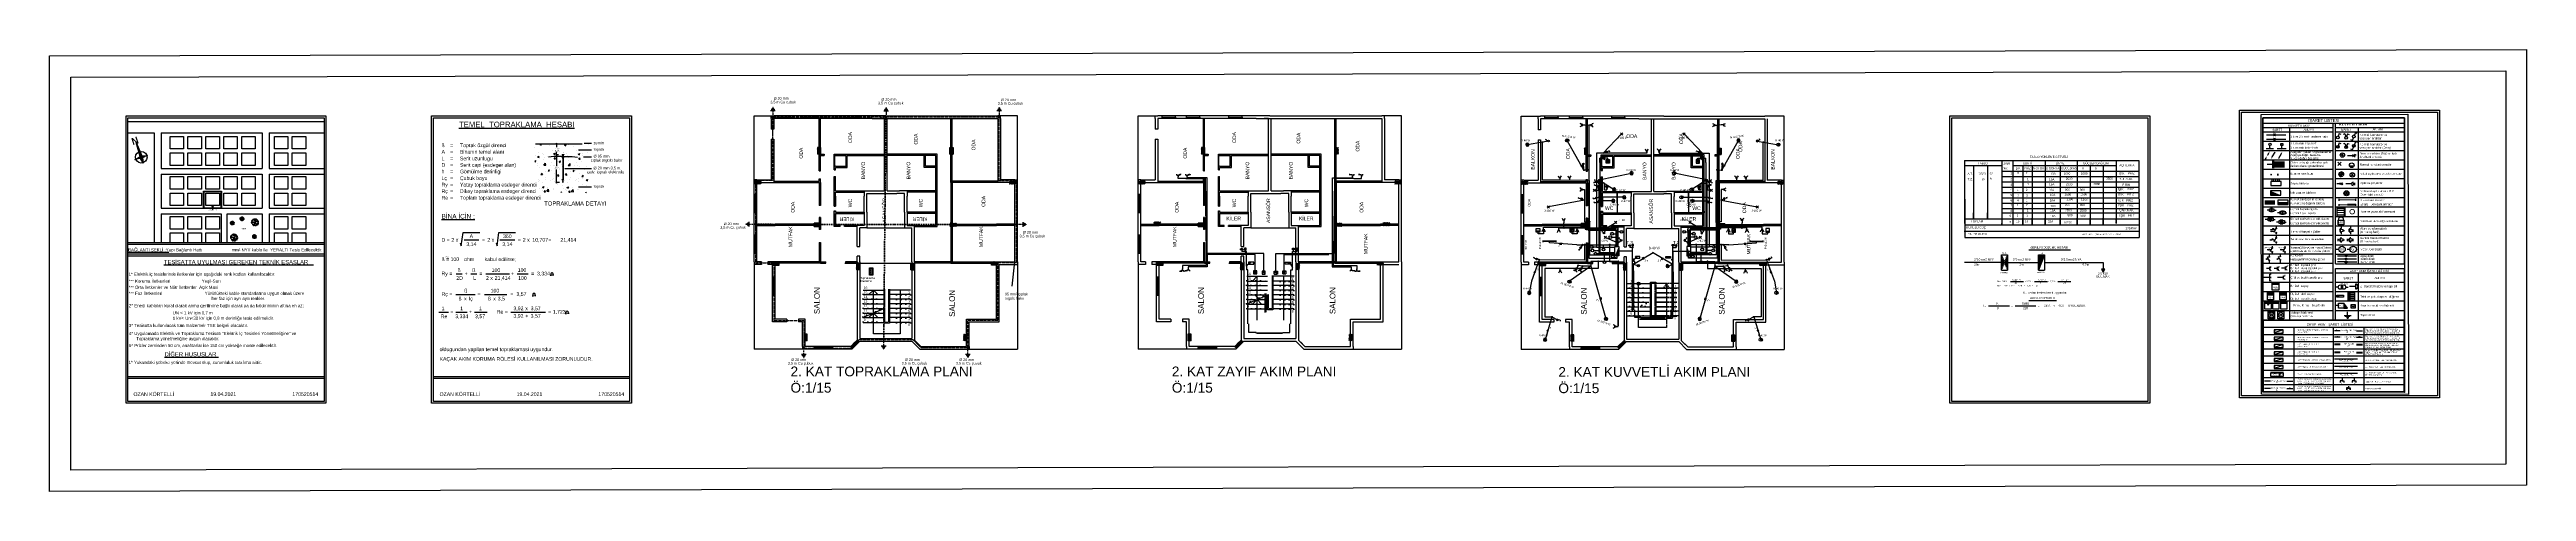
# Model space of a CAD drawing. Header units: centimetres. Extents: x 867 to 19881, y 2761 to 6151.
import ezdxf
from ezdxf.enums import TextEntityAlignment as Align

# ---------------------------------------------------------------- set-up
doc = ezdxf.new("R2010")
doc.units = ezdxf.units.CM
for name, pattern in [('ACAD_ISO02W100', [15, 12, -3]), ('ACAD_ISO04W100', [30, 24, -3, 0, -3]), ('ACAD_ISO10W100', [18, 12, -3, 0, -3]), ('DASHED2', [9.525, 6.35, -3.175]), ('DENSE_DOTTED', [35.277777, 0, -35.277777])]:
    doc.linetypes.add(name, pattern=pattern)
for name, color, linetype, lineweight in [('4', 4, 'Continuous', 70), ('OLÇÜ', 3, 'Continuous', 30), ('PLAN TEFRİŞLER', 7, 'Continuous', 0), ('TEFRIŞ', 1, 'ACAD_ISO10W100', 25)]:
    doc.layers.add(name, color=color, linetype=linetype, lineweight=lineweight)
for name, color, linetype in [('BASLIK', 3, 'Continuous'), ('ELEKTRİK YAZI', 2, 'Continuous'), ('GÖRÜNÜŞLER', 181, 'Continuous'), ('kablo', 6, 'ZAYIF_AKIM_HATTI'), ('KESİT', 3, 'Continuous'), ('KOLON', 10, 'Continuous'), ('LİNYE', 4, 'Continuous'), ('NO1', 40, 'Continuous'), ('NO3', 3, 'Continuous'), ('SEMBOL', 1, 'Continuous'), ('TITLE', 7, 'Continuous'), ('TOPRAKLAMA', 1, 'ACAD_ISO10W100'), ('ZAYIF AKIM', 6, 'Continuous'), ('ZAYIF AKIM HATTI', 6, 'ZAYIF_AKIM_HATTI'), ('çerçeveü', 250, 'Continuous')]:
    doc.layers.add(name, color=color, linetype=linetype)
doc.styles.add('ROMANC', font='romanc', dxfattribs={"height": 2})
doc.styles.add('ROMANS', font='romans', dxfattribs={"height": 2})
doc.styles.add('ROMANTICBOLD', font='ROMB____.PFB', dxfattribs={"height": 12})
doc.styles.get("Standard").update_dxf_attribs({"font": 'arial.ttf'})
doc.linetypes.add('ZAYIF_AKIM_HATTI', pattern='A,12.7,-5.08,["Z",Standard,S=2.54,R=0,X=-2.54,Y=-1.27],-5.08', length=22.86)

# ---------------------------------------------------------------- blocks, each defined once
blk = doc.blocks.new('Pano_Aydınlatma_Küçük')
at = {"layer": 'SEMBOL'}
blk.add_lwpolyline([(25, -30), (25, 30), (0, 30), (0, -30)], close=True, dxfattribs=at)
blk.add_solid([(0, 30), (25, -30), (0, -30)], dxfattribs=at)
blk = doc.blocks.new('Anahtar_Buton')
at = {"layer": 'SEMBOL'}
for radius in [7.21, 2.5]:
    blk.add_circle((0, 0), radius, dxfattribs=at)
blk = doc.blocks.new('Buat_Daire')
at = {"layer": 'SEMBOL', "lineweight": 20}
h = blk.add_hatch(color=256, dxfattribs=at)
edge = h.paths.add_edge_path()
edge.add_arc((0, 0), 4.03, 0, 360)
blk.add_circle((0, 0), 4.03, dxfattribs=at)
blk = doc.blocks.new('Zayıf Akım_Zil')
at = {"layer": 'ZAYIF AKIM'}
h = blk.add_hatch(color=256, dxfattribs=at)
edge = h.paths.add_edge_path()
edge.add_arc((0, 0), 2.25, 0, 360)
at = {"layer": 'ZAYIF AKIM', "ltscale": 0.5}
for q in [(0, 9), (19, 0)]:
    blk.add_line((0, 0), q, dxfattribs=at)
at = {"layer": 'ZAYIF AKIM'}
for p, q in [((12, 9), (27, 9)), ((19, 9), (19, 0))]:
    blk.add_line(p, q, dxfattribs=at)
blk.add_lwpolyline([(5, 9), (-5, 9), (-5, 18), (5, 18)], close=True, dxfattribs=at)
for centre, radius in [((0, 13), 4.47), ((0, 0), 2.25)]:
    blk.add_circle(centre, radius, dxfattribs=at)
blk.add_arc((19, 9), 7.42, 0, 180, dxfattribs=at)
at = {"layer": 'ZAYIF AKIM', "style": 'ROMANC'}
blk.add_text('~', height=7, dxfattribs=at).set_placement((16, 9))
blk = doc.blocks.new('Zayıf Akım_Kapı Zili')
at = {"layer": 'ZAYIF AKIM'}
for p, q in [((0, -5), (0, 5)), ((0, 5), (28, 5)), ((28, 5), (28, -5)), ((28, -5), (0, -5))]:
    blk.add_line(p, q, dxfattribs=at)
blk.add_circle((5, 0), 5.25, dxfattribs=at)
for start, end in [(0, 180), (180, 0)]:
    blk.add_arc((5, 0), 0.875, start, end, dxfattribs=at)
blk = doc.blocks.new('Armatür_P 2x40')
at = {"layer": 'SEMBOL'}
for p, q in [((-50, 8.75), (-50, -3.75)), ((50, 5), (-50, 5)), ((50, 0), (-50, 0)), ((50, 8.75), (50, -3.75))]:
    blk.add_line(p, q, dxfattribs=at)
at = {"layer": 'SEMBOL', "const_width": 5}
blk.add_lwpolyline([(-50, 2.5), (50, 2.5)], dxfattribs=at)
blk = doc.blocks.new('Armatür_Avize')
at = {"layer": 'SEMBOL'}
for p, q in [((-9, -9), (9, 9)), ((9, -9), (-9, 9))]:
    blk.add_line(p, q, dxfattribs=at)
blk.add_circle((0, 0), 12.5, dxfattribs=at)
blk = doc.blocks.new('Anahtar_Komutatör')
at = {"layer": 'SEMBOL'}
for p, q in [((-7, 22), (-14, 19)), ((-7, 22), (-2, 6)), ((8, 22), (2, 6)), ((8, 22), (15, 19))]:
    blk.add_line(p, q, dxfattribs=at)
blk.add_circle((0, 0), 6.25, dxfattribs=at)
blk = doc.blocks.new('Anahtar_Adi')
at = {"layer": 'SEMBOL'}
for q in [(8, 23), (0, 6)]:
    blk.add_line((0, 23), q, dxfattribs=at)
blk.add_circle((0, 0), 6.25, dxfattribs=at)
blk = doc.blocks.new('Armatür_Etanj')
at = {"layer": 'SEMBOL'}
h = blk.add_hatch(color=256, dxfattribs=at)
edge = h.paths.add_edge_path()
edge.add_arc((0, 0), 12.5, 89.5619, 269.5619)
edge.add_line((0, -12), (0, 0))
edge.add_line((0, 0), (0, 12))
for q in [(0, 12), (0, -12)]:
    blk.add_line((0, 0), q, dxfattribs=at)
for start, end in [(89.5619, 269.5619), (269.5619, 89.5619)]:
    blk.add_arc((0, 0), 12.5, start, end, dxfattribs=at)
blk = doc.blocks.new('Ev cihazları_Klima')
at = {"layer": 'SEMBOL'}
h = blk.add_hatch(color=256, dxfattribs=at)
edge = h.paths.add_edge_path()
edge.add_arc((0, -3), 1.88, 0, 180)
edge.add_arc((0, -3), 1.88, 180, 360)
for p, q in [((-14, -27), (-14, 0)), ((-14, 0), (14, 0)), ((14, 0), (14, -27)), ((-14, -6), (14, -6)), ((14, -27), (-14, -27))]:
    blk.add_line(p, q, dxfattribs=at)
for start, end in [(0, 180), (180, 0)]:
    blk.add_arc((0, -3), 1.88, start, end, dxfattribs=at)
blk = doc.blocks.new('Ev cihazları_Bulaşık makinesi')
at = {"layer": 'SEMBOL'}
for p, q in [((-14, 0), (-7, -6)), ((-14, -27), (-14, 0)), ((-14, 0), (14, 0)), ((7, -6), (14, 0)), ((14, 0), (14, -27)), ((-14, -27), (-7, -21)), ((14, -27), (-14, -27)), ((7, -21), (14, -27))]:
    blk.add_line(p, q, dxfattribs=at)
blk.add_circle((0, -14), 10, dxfattribs=at)
for start, end in [(0, 180), (180, 0)]:
    blk.add_arc((0, -14), 1.88, start, end, dxfattribs=at)
blk = doc.blocks.new('Priz_Topraklı')
at = {"layer": 'SEMBOL'}
blk.add_line((8, -5), (-8, -5), dxfattribs=at)
blk.add_arc((0, 12), 12.5, 180, 0, dxfattribs=at)
blk = doc.blocks.new('Armatür_Lamba')
at = {"layer": 'SEMBOL'}
for p, q in [((9, -9), (-9, 9)), ((-9, -9), (9, 9))]:
    blk.add_line(p, q, dxfattribs=at)
blk = doc.blocks.new('Priz_Topraklı etanj')
at = {"layer": 'SEMBOL'}
h = blk.add_hatch(color=256, dxfattribs=at)
edge = h.paths.add_edge_path()
edge.add_line((0, 0), (0, 12))
edge.add_line((0, 12), (-12, 12))
edge.add_arc((0, 12), 12.5, 180, 270)
for p, q in [((0, 12), (-12, 12)), ((0, 0), (0, 12)), ((8, -5), (-8, -5))]:
    blk.add_line(p, q, dxfattribs=at)
for start, end in [(180, 270), (270, 0)]:
    blk.add_arc((0, 12), 12.5, start, end, dxfattribs=at)
blk = doc.blocks.new('Ev cihazları_Çamaşır makinesi')
at = {"layer": 'SEMBOL'}
for p, q in [((-13.5, -27), (-13.5, 0)), ((-13.5, 0), (13.5, 0)), ((13.5, 0), (13.5, -27)), ((13.5, -27), (-13.5, -27))]:
    blk.add_line(p, q, dxfattribs=at)
blk.add_circle((0, -13.5), 10, dxfattribs=at)
for start, end in [(0, 180), (180, 0)]:
    blk.add_arc((0, -13.5), 1.88, start, end, dxfattribs=at)
blk = doc.blocks.new('Argon Kaynak')
at = {"layer": 'SEMBOL'}
h = blk.add_hatch(dxfattribs=at)
h.set_pattern_fill('ANSI31', color=256, scale=0.5, angle=90, style=0)
h.set_pattern_definition([(135, (-9463.8554, 29088.9008), (-1.122532015, -1.122532015), [])])
edge = h.paths.add_edge_path()
edge.add_arc((0, 0), 4.84, 0, 360)
blk.add_circle((0, 0), 4.84, dxfattribs=at)
blk = doc.blocks.new('Topraklama')
at = {"layer": 'SEMBOL'}
for p, q in [((-18, 0), (18, 0)), ((-14, -6), (14, -6)), ((-10, -12), (10, -12)), ((-6, -18), (6, -18)), ((-2, -24), (2, -24))]:
    blk.add_line(p, q, dxfattribs=at)
blk = doc.blocks.new('Topraklama Klemensi')
at = {"layer": 'GÖRÜNÜŞLER'}
for p, q in [((-26.75, 27.125), (0, 27.125)), ((-26.75, -27.125), (-26.75, 27.125)), ((0, 27.125), (0, -27.125)), ((0, -27.125), (-26.75, -27.125))]:
    blk.add_line(p, q, dxfattribs=at)
for centre in [(-13.25, 17.625), (-13.25, -0.375), (-13.25, -17.625)]:
    blk.add_circle(centre, 7.5, dxfattribs=at)
blk = doc.blocks.new('*X64-flat-121')
at = {"color": 0}
for p, q in [((2673, 2720), (2673, 2720)), ((2675, 2741), (2708, 2741)), ((2675, 2722), (2677, 2722)), ((2676, 2676), (2677, 2676)), ((2678, 2723), (2681, 2723)), ((2681, 2725), (2684, 2725)), ((2681, 2678), (2683, 2678)), ((2684, 2726), (2688, 2726)), ((2686, 2739), (2723, 2739)), ((2686, 2679), (2689, 2679)), ((2687, 2728), (2692, 2728)), ((2689, 2783), (2689, 2783)), ((2690, 2782), (2690, 2782)), ((2690, 2780), (2691, 2780)), ((2690, 2730), (2696, 2730)), ((2691, 2778), (2691, 2778)), ((2691, 2777), (2692, 2777)), ((2691, 2681), (2695, 2681)), ((2692, 2775), (2693, 2775)), ((2693, 2774), (2693, 2774)), ((2693, 2772), (2694, 2772)), ((2693, 2731), (2700, 2731)), ((2694, 2770), (2695, 2770)), ((2694, 2769), (2696, 2769)), ((2695, 2767), (2696, 2767)), ((2695, 2765), (2697, 2765)), ((2696, 2764), (2698, 2764)), ((2696, 2762), (2698, 2762)), ((2696, 2733), (2703, 2733)), ((2697, 2761), (2699, 2761)), ((2697, 2759), (2700, 2759)), ((2697, 2682), (2702, 2682)), ((2698, 2757), (2700, 2757)), ((2698, 2738), (2738, 2738)), ((2698, 2735), (2707, 2735)), ((2699, 2756), (2701, 2756)), ((2699, 2754), (2702, 2754)), ((2700, 2752), (2702, 2752)), ((2700, 2751), (2703, 2751)), ((2701, 2749), (2704, 2749)), ((2701, 2748), (2704, 2748)), ((2701, 2736), (2752, 2736)), ((2702, 2746), (2705, 2746)), ((2702, 2744), (2706, 2744)), ((2702, 2684), (2708, 2684)), ((2703, 2743), (2706, 2743)), ((2707, 2686), (2714, 2686)), ((2712, 2687), (2720, 2687)), ((2717, 2689), (2726, 2689)), ((2718, 2735), (2767, 2735)), ((2722, 2691), (2732, 2691)), ((2727, 2692), (2738, 2692)), ((2730, 2733), (2770, 2733)), ((2730, 2546), (2730, 2546)), ((2732, 2694), (2743, 2694)), ((2732, 2547), (2732, 2547)), ((2733, 2549), (2734, 2549)), ((2735, 2551), (2736, 2551)), ((2736, 2552), (2738, 2552)), ((2737, 2695), (2747, 2695)), ((2738, 2554), (2740, 2554)), ((2739, 2556), (2741, 2556)), ((2740, 2557), (2743, 2557)), ((2742, 2731), (2772, 2731)), ((2742, 2697), (2752, 2697)), ((2742, 2559), (2745, 2559)), ((2743, 2560), (2747, 2560)), ((2745, 2562), (2749, 2562)), ((2746, 2699), (2756, 2699)), ((2746, 2564), (2750, 2564)), ((2748, 2565), (2752, 2565)), ((2749, 2700), (2760, 2700)), ((2749, 2567), (2754, 2567)), ((2751, 2730), (2773, 2730)), ((2751, 2569), (2756, 2569)), ((2752, 2570), (2761, 2570)), ((2753, 2702), (2765, 2702)), ((2754, 2572), (2765, 2572)), ((2755, 2573), (2769, 2573)), ((2756, 2704), (2769, 2704)), ((2760, 2705), (2773, 2705)), ((2760, 2575), (2773, 2575)), ((2761, 2728), (2775, 2728)), ((2763, 2876), (2763, 2876)), ((2763, 2707), (2777, 2707)), ((2764, 2874), (2765, 2874)), ((2766, 2873), (2766, 2873)), ((2766, 2726), (2776, 2726)), ((2766, 2577), (2777, 2577)), ((2767, 2871), (2768, 2871)), ((2767, 2708), (2788, 2708)), ((2768, 2725), (2777, 2725)), ((2769, 2870), (2770, 2870)), ((2770, 2868), (2771, 2868)), ((2770, 2723), (2779, 2723)), ((2770, 2710), (2788, 2710)), ((2772, 2866), (2773, 2866)), ((2772, 2722), (2780, 2722)), ((2772, 2578), (2786, 2578)), ((2773, 2865), (2796, 2865)), ((2774, 2720), (2781, 2720)), ((2774, 2712), (2787, 2712)), ((2775, 2863), (2821, 2863)), ((2776, 2718), (2783, 2718)), ((2777, 2713), (2786, 2713)), ((2778, 2717), (2784, 2717)), ((2778, 2580), (2805, 2580)), ((2780, 2715), (2785, 2715)), ((2781, 2707), (2789, 2707)), ((2782, 2705), (2790, 2705)), ((2783, 2704), (2791, 2704)), ((2784, 2702), (2792, 2702)), ((2785, 2700), (2792, 2700)), ((2785, 2582), (2816, 2582)), ((2787, 2699), (2793, 2699)), ((2788, 2697), (2794, 2697)), ((2789, 2695), (2795, 2695)), ((2790, 2694), (2797, 2694)), ((2791, 2692), (2809, 2692)), ((2792, 2691), (2820, 2691)), ((2793, 2689), (2831, 2689)), ((2793, 2583), (2821, 2583)), ((2794, 2687), (2842, 2687)), ((2799, 2502), (2800, 2502)), ((2800, 2585), (2825, 2585)), ((2802, 2504), (2803, 2504)), ((2805, 2861), (2830, 2861)), ((2805, 2686), (2895, 2686)), ((2805, 2505), (2806, 2505)), ((2808, 2899), (2808, 2899)), ((2808, 2586), (2830, 2586)), ((2808, 2507), (2810, 2507)), ((2809, 2897), (2809, 2897)), ((2809, 2896), (2810, 2896)), ((2810, 2894), (2811, 2894)), ((2810, 2508), (2816, 2508)), ((2811, 2892), (2812, 2892)), ((2812, 2891), (2813, 2891)), ((2812, 2889), (2814, 2889)), ((2813, 2887), (2815, 2887)), ((2814, 2886), (2816, 2886)), ((2814, 2884), (2817, 2884)), ((2815, 2883), (2818, 2883)), ((2815, 2588), (2834, 2588)), ((2815, 2510), (2825, 2510)), ((2816, 2881), (2819, 2881)), ((2816, 2879), (2820, 2879)), ((2816, 2684), (2871, 2684)), ((2817, 2878), (2821, 2878)), ((2817, 2860), (2831, 2860)), ((2818, 2876), (2822, 2876)), ((2818, 2874), (2823, 2874)), ((2819, 2873), (2825, 2873)), ((2820, 2871), (2825, 2871)), ((2820, 2870), (2826, 2870)), ((2820, 2512), (2833, 2512)), ((2821, 2868), (2827, 2868)), ((2821, 2590), (2836, 2590)), ((2822, 2866), (2828, 2866)), ((2823, 2865), (2828, 2865)), ((2823, 2863), (2829, 2863)), ((2825, 2858), (2831, 2858)), ((2825, 2513), (2835, 2513)), ((2826, 2857), (2832, 2857)), ((2826, 2855), (2833, 2855)), ((2826, 2591), (2838, 2591)), ((2827, 2853), (2834, 2853)), ((2827, 2682), (2866, 2682)), ((2828, 2852), (2835, 2852)), ((2829, 2850), (2836, 2850)), ((2829, 2848), (2836, 2848)), ((2830, 2847), (2837, 2847)), ((2831, 2845), (2838, 2845)), ((2831, 2593), (2840, 2593)), ((2830, 2515), (2837, 2515)), ((2832, 2844), (2839, 2844)), ((2833, 2842), (2840, 2842)), ((2833, 2840), (2841, 2840)), ((2833, 2595), (2842, 2595)), ((2834, 2839), (2842, 2839)), ((2834, 2517), (2839, 2517)), ((2835, 2837), (2843, 2837)), ((2835, 2596), (2843, 2596)), ((2835, 2518), (2841, 2518)), ((2836, 2835), (2844, 2835)), ((2837, 2834), (2859, 2834)), ((2837, 2598), (2845, 2598)), ((2837, 2520), (2843, 2520)), ((2838, 2832), (2859, 2832)), ((2838, 2600), (2847, 2600)), ((2839, 2830), (2859, 2830)), ((2839, 2681), (2851, 2681)), ((2839, 2521), (2845, 2521)), ((2840, 2829), (2859, 2829)), ((2840, 2601), (2863, 2601)), ((2840, 2523), (2850, 2523)), ((2841, 2827), (2858, 2827)), ((2842, 2603), (2863, 2603)), ((2842, 2525), (2850, 2525)), ((2843, 2826), (2858, 2826)), ((2843, 2687), (2896, 2687)), ((2844, 2824), (2858, 2824)), ((2844, 2604), (2863, 2604)), ((2844, 2526), (2850, 2526)), ((2844, 2491), (2845, 2491)), ((2844, 2489), (2845, 2489)), ((2844, 2487), (2845, 2487)), ((2844, 2486), (2844, 2486)), ((2844, 2484), (2844, 2484)), ((2845, 2822), (2858, 2822)), ((2845, 2606), (2863, 2606)), ((2845, 2528), (2851, 2528)), ((2845, 2504), (2847, 2504)), ((2845, 2502), (2847, 2502)), ((2845, 2500), (2846, 2500)), ((2845, 2499), (2846, 2499)), ((2845, 2497), (2846, 2497)), ((2845, 2495), (2846, 2495)), ((2845, 2494), (2846, 2494)), ((2845, 2492), (2845, 2492)), ((2846, 2821), (2859, 2821)), ((2846, 2518), (2849, 2518)), ((2846, 2517), (2849, 2517)), ((2846, 2515), (2849, 2515)), ((2846, 2513), (2848, 2513)), ((2846, 2512), (2848, 2512)), ((2846, 2510), (2848, 2510)), ((2846, 2508), (2848, 2508)), ((2846, 2507), (2847, 2507)), ((2846, 2505), (2847, 2505)), ((2847, 2819), (2860, 2819)), ((2847, 2608), (2863, 2608)), ((2847, 2530), (2851, 2530)), ((2847, 2521), (2850, 2521)), ((2847, 2520), (2849, 2520)), ((2848, 2817), (2861, 2817)), ((2848, 2533), (2853, 2533)), ((2848, 2531), (2852, 2531)), ((2849, 2816), (2862, 2816)), ((2849, 2689), (2897, 2689)), ((2849, 2609), (2864, 2609)), ((2849, 2534), (2854, 2534)), ((2850, 2814), (2863, 2814)), ((2850, 2600), (2863, 2600)), ((2850, 2536), (2855, 2536)), ((2851, 2813), (2863, 2813)), ((2851, 2611), (2864, 2611)), ((2851, 2538), (2856, 2538)), ((2852, 2811), (2864, 2811)), ((2852, 2613), (2865, 2613)), ((2852, 2541), (2857, 2541)), ((2852, 2539), (2856, 2539)), ((2853, 2835), (2860, 2835)), ((2853, 2809), (2865, 2809)), ((2853, 2614), (2866, 2614)), ((2853, 2543), (2857, 2543)), ((2854, 2837), (2860, 2837)), ((2854, 2691), (2898, 2691)), ((2854, 2616), (2867, 2616)), ((2854, 2547), (2859, 2547)), ((2854, 2546), (2858, 2546)), ((2854, 2544), (2858, 2544)), ((2855, 2839), (2860, 2839)), ((2855, 2808), (2866, 2808)), ((2855, 2617), (2867, 2617)), ((2855, 2554), (2861, 2554)), ((2855, 2552), (2860, 2552)), ((2855, 2551), (2860, 2551)), ((2855, 2549), (2859, 2549)), ((2856, 2840), (2860, 2840)), ((2856, 2806), (2867, 2806)), ((2856, 2619), (2868, 2619)), ((2856, 2598), (2863, 2598)), ((2856, 2559), (2862, 2559)), ((2856, 2557), (2862, 2557)), ((2856, 2556), (2862, 2556)), ((2857, 2842), (2861, 2842)), ((2857, 2804), (2868, 2804)), ((2857, 2621), (2869, 2621)), ((2857, 2567), (2861, 2567)), ((2857, 2565), (2861, 2565)), ((2857, 2564), (2861, 2564)), ((2857, 2562), (2862, 2562)), ((2857, 2560), (2862, 2560)), ((2858, 2845), (2862, 2845)), ((2858, 2844), (2861, 2844)), ((2858, 2803), (2869, 2803)), ((2858, 2624), (2870, 2624)), ((2858, 2622), (2869, 2622)), ((2858, 2596), (2863, 2596)), ((2858, 2573), (2861, 2573)), ((2858, 2572), (2861, 2572)), ((2858, 2570), (2861, 2570)), ((2858, 2569), (2861, 2569)), ((2859, 2915), (2859, 2915)), ((2859, 2848), (2863, 2848)), ((2859, 2847), (2863, 2847)), ((2859, 2801), (2870, 2801)), ((2859, 2626), (2871, 2626)), ((2859, 2595), (2863, 2595)), ((2859, 2582), (2863, 2582)), ((2859, 2580), (2863, 2580)), ((2859, 2578), (2862, 2578)), ((2859, 2577), (2862, 2577)), ((2859, 2575), (2862, 2575)), ((2860, 2913), (2860, 2913)), ((2860, 2853), (2865, 2853)), ((2860, 2852), (2865, 2852)), ((2860, 2850), (2864, 2850)), ((2860, 2800), (2871, 2800)), ((2860, 2692), (2900, 2692)), ((2860, 2627), (2872, 2627)), ((2860, 2593), (2863, 2593)), ((2860, 2591), (2863, 2591)), ((2860, 2588), (2863, 2588)), ((2860, 2586), (2863, 2586)), ((2860, 2585), (2863, 2585)), ((2860, 2583), (2863, 2583)), ((2861, 2912), (2861, 2912)), ((2861, 2910), (2862, 2910)), ((2861, 2857), (2867, 2857)), ((2861, 2855), (2866, 2855)), ((2861, 2798), (2872, 2798)), ((2861, 2629), (2872, 2629)), ((2861, 2590), (2863, 2590)), ((2862, 2909), (2863, 2909)), ((2862, 2860), (2868, 2860)), ((2862, 2858), (2867, 2858)), ((2862, 2796), (2889, 2796)), ((2862, 2630), (2873, 2630)), ((2863, 2907), (2864, 2907)), ((2863, 2905), (2865, 2905)), ((2863, 2863), (2868, 2863)), ((2863, 2861), (2868, 2861)), ((2863, 2795), (2887, 2795)), ((2863, 2793), (2886, 2793)), ((2863, 2791), (2884, 2791)), ((2863, 2632), (2874, 2632)), ((2864, 2904), (2866, 2904)), ((2864, 2902), (2867, 2902)), ((2864, 2865), (2868, 2865)), ((2864, 2790), (2883, 2790)), ((2864, 2788), (2882, 2788)), ((2864, 2635), (2875, 2635)), ((2864, 2634), (2875, 2634)), ((2865, 2900), (2868, 2900)), ((2865, 2868), (2869, 2868)), ((2865, 2866), (2869, 2866)), ((2865, 2787), (2882, 2787)), ((2865, 2785), (2881, 2785)), ((2865, 2694), (2901, 2694)), ((2865, 2639), (2877, 2639)), ((2865, 2637), (2876, 2637)), ((2866, 2899), (2868, 2899)), ((2866, 2897), (2868, 2897)), ((2866, 2896), (2868, 2896)), ((2866, 2894), (2868, 2894)), ((2866, 2892), (2869, 2892)), ((2866, 2891), (2869, 2891)), ((2866, 2889), (2869, 2889)), ((2866, 2887), (2869, 2887)), ((2866, 2886), (2870, 2886)), ((2866, 2884), (2870, 2884)), ((2866, 2883), (2870, 2883)), ((2866, 2881), (2870, 2881)), ((2866, 2879), (2870, 2879)), ((2866, 2878), (2870, 2878)), ((2866, 2876), (2870, 2876)), ((2866, 2874), (2870, 2874)), ((2866, 2873), (2869, 2873)), ((2866, 2871), (2869, 2871)), ((2866, 2870), (2869, 2870)), ((2866, 2783), (2881, 2783)), ((2866, 2782), (2881, 2782)), ((2866, 2642), (2878, 2642)), ((2866, 2640), (2877, 2640)), ((2867, 2780), (2880, 2780)), ((2867, 2778), (2880, 2778)), ((2867, 2645), (2879, 2645)), ((2867, 2643), (2878, 2643)), ((2868, 2777), (2879, 2777)), ((2868, 2775), (2879, 2775)), ((2868, 2647), (2879, 2647)), ((2869, 2774), (2879, 2774)), ((2869, 2772), (2879, 2772)), ((2869, 2650), (2880, 2650)), ((2869, 2648), (2880, 2648)), ((2870, 2770), (2880, 2770)), ((2870, 2769), (2880, 2769)), ((2870, 2653), (2881, 2653)), ((2870, 2652), (2881, 2652)), ((2871, 2767), (2880, 2767)), ((2871, 2765), (2881, 2765)), ((2871, 2695), (2902, 2695)), ((2871, 2656), (2882, 2656)), ((2871, 2655), (2882, 2655)), ((2872, 2764), (2881, 2764)), ((2872, 2762), (2881, 2762)), ((2872, 2684), (2893, 2684)), ((2872, 2658), (2882, 2658)), ((2873, 2761), (2882, 2761)), ((2873, 2759), (2882, 2759)), ((2873, 2757), (2883, 2757)), ((2873, 2661), (2883, 2661)), ((2873, 2660), (2883, 2660)), ((2874, 2756), (2883, 2756)), ((2874, 2754), (2883, 2754)), ((2874, 2665), (2884, 2665)), ((2874, 2663), (2884, 2663)), ((2875, 2752), (2884, 2752)), ((2875, 2751), (2884, 2751)), ((2875, 2682), (2894, 2682)), ((2875, 2668), (2886, 2668)), ((2875, 2666), (2885, 2666)), ((2876, 2749), (2885, 2749)), ((2876, 2748), (2885, 2748)), ((2876, 2697), (2904, 2697)), ((2876, 2681), (2898, 2681)), ((2876, 2673), (2923, 2673)), ((2876, 2671), (2889, 2671)), ((2876, 2669), (2888, 2669)), ((2877, 2746), (2885, 2746)), ((2877, 2744), (2886, 2744)), ((2877, 2679), (2902, 2679)), ((2877, 2678), (2906, 2678)), ((2877, 2676), (2912, 2676)), ((2877, 2674), (2917, 2674)), ((2878, 2743), (2886, 2743)), ((2878, 2741), (2887, 2741)), ((2879, 2739), (2887, 2739)), ((2879, 2738), (2888, 2738)), ((2879, 2736), (2888, 2736)), ((2879, 2735), (2888, 2735)), ((2879, 2733), (2889, 2733)), ((2879, 2731), (2889, 2731)), ((2879, 2730), (2890, 2730)), ((2879, 2728), (2890, 2728)), ((2879, 2726), (2890, 2726)), ((2879, 2725), (2890, 2725)), ((2879, 2723), (2890, 2723)), ((2879, 2722), (2890, 2722)), ((2879, 2720), (2890, 2720)), ((2879, 2718), (2890, 2718)), ((2879, 2717), (2891, 2717)), ((2879, 2715), (2891, 2715)), ((2879, 2713), (2891, 2713)), ((2880, 2712), (2891, 2712)), ((2880, 2710), (2891, 2710)), ((2880, 2708), (2891, 2708)), ((2880, 2707), (2894, 2707)), ((2880, 2705), (2899, 2705)), ((2880, 2704), (2911, 2704)), ((2880, 2702), (2909, 2702)), ((2880, 2700), (2907, 2700)), ((2880, 2699), (2905, 2699)), ((2882, 2798), (2890, 2798)), ((2884, 2800), (2891, 2800)), ((2887, 2801), (2894, 2801)), ((2889, 2803), (2896, 2803)), ((2891, 2804), (2898, 2804)), ((2894, 2806), (2901, 2806)), ((2895, 2808), (2903, 2808)), ((2897, 2809), (2905, 2809)), ((2898, 2671), (2928, 2671)), ((2899, 2811), (2907, 2811)), ((2899, 2705), (2912, 2705)), ((2900, 2813), (2910, 2813)), ((2901, 2707), (2914, 2707)), ((2902, 2814), (2916, 2814)), ((2903, 2816), (2925, 2816)), ((2903, 2708), (2916, 2708)), ((2904, 2710), (2917, 2710)), ((2906, 2817), (2933, 2817)), ((2906, 2712), (2919, 2712)), ((2906, 2669), (2931, 2669)), ((2908, 2713), (2921, 2713)), ((2909, 2715), (2923, 2715)), ((2910, 2668), (2932, 2668)), ((2911, 2717), (2924, 2717)), ((2912, 2718), (2926, 2718)), ((2913, 2881), (2919, 2881)), ((2913, 2879), (2919, 2879)), ((2913, 2878), (2919, 2878)), ((2913, 2876), (2919, 2876)), ((2913, 2819), (2935, 2819)), ((2914, 2889), (2919, 2889)), ((2914, 2887), (2919, 2887)), ((2914, 2886), (2919, 2886)), ((2914, 2884), (2919, 2884)), ((2914, 2883), (2919, 2883)), ((2914, 2874), (2919, 2874)), ((2914, 2873), (2919, 2873)), ((2914, 2871), (2919, 2871)), ((2914, 2870), (2919, 2870)), ((2914, 2868), (2919, 2868)), ((2914, 2866), (2919, 2866)), ((2914, 2865), (2919, 2865)), ((2914, 2863), (2919, 2863)), ((2914, 2861), (2919, 2861)), ((2914, 2860), (2919, 2860)), ((2914, 2720), (2928, 2720)), ((2915, 2899), (2918, 2899)), ((2915, 2897), (2919, 2897)), ((2915, 2896), (2919, 2896)), ((2915, 2894), (2919, 2894)), ((2915, 2892), (2919, 2892)), ((2915, 2891), (2919, 2891)), ((2915, 2858), (2920, 2858)), ((2915, 2857), (2920, 2857)), ((2915, 2855), (2920, 2855)), ((2915, 2853), (2920, 2853)), ((2915, 2852), (2920, 2852)), ((2915, 2666), (2933, 2666)), ((2916, 2907), (2918, 2907)), ((2916, 2905), (2918, 2905)), ((2916, 2904), (2918, 2904)), ((2916, 2902), (2918, 2902)), ((2916, 2900), (2918, 2900)), ((2916, 2850), (2920, 2850)), ((2916, 2848), (2921, 2848)), ((2916, 2847), (2921, 2847)), ((2916, 2845), (2921, 2845)), ((2916, 2722), (2929, 2722)), ((2917, 2913), (2917, 2913)), ((2917, 2912), (2917, 2912)), ((2917, 2910), (2918, 2910)), ((2917, 2909), (2918, 2909)), ((2917, 2844), (2921, 2844)), ((2917, 2842), (2921, 2842)), ((2917, 2840), (2921, 2840)), ((2917, 2839), (2922, 2839)), ((2917, 2837), (2922, 2837)), ((2917, 2821), (2936, 2821)), ((2917, 2723), (2932, 2723)), ((2918, 2835), (2922, 2835)), ((2918, 2834), (2922, 2834)), ((2918, 2832), (2922, 2832)), ((2918, 2830), (2922, 2830)), ((2918, 2829), (2923, 2829)), ((2918, 2826), (2925, 2826)), ((2918, 2824), (2929, 2824)), ((2918, 2822), (2938, 2822)), ((2919, 2827), (2923, 2827)), ((2919, 2725), (2934, 2725)), ((2920, 2665), (2934, 2665)), ((2921, 2726), (2936, 2726)), ((2922, 2728), (2938, 2728)), ((2922, 2663), (2936, 2663)), ((2925, 2730), (2941, 2730)), ((2925, 2661), (2937, 2661)), ((2927, 2660), (2938, 2660)), ((2928, 2731), (2943, 2731)), ((2930, 2658), (2939, 2658)), ((2930, 2656), (2939, 2656)), ((2930, 2489), (2933, 2489)), ((2930, 2487), (2932, 2487)), ((2930, 2486), (2932, 2486)), ((2930, 2484), (2932, 2484)), ((2931, 2733), (2945, 2733)), ((2931, 2655), (2940, 2655)), ((2931, 2492), (2933, 2492)), ((2931, 2491), (2933, 2491)), ((2931, 2482), (2932, 2482)), ((2931, 2481), (2931, 2481)), ((2932, 2653), (2941, 2653)), ((2932, 2495), (2934, 2495)), ((2932, 2494), (2934, 2494)), ((2933, 2824), (2940, 2824)), ((2933, 2652), (2941, 2652)), ((2933, 2650), (2942, 2650)), ((2933, 2500), (2935, 2500)), ((2933, 2499), (2935, 2499)), ((2933, 2497), (2935, 2497)), ((2934, 2735), (2947, 2735)), ((2934, 2648), (2943, 2648)), ((2934, 2504), (2936, 2504)), ((2934, 2502), (2936, 2502)), ((2935, 2826), (2942, 2826)), ((2935, 2647), (2943, 2647)), ((2935, 2645), (2944, 2645)), ((2935, 2507), (2938, 2507)), ((2935, 2505), (2936, 2505)), ((2936, 2827), (2943, 2827)), ((2936, 2643), (2945, 2643)), ((2937, 2642), (2945, 2642)), ((2937, 2640), (2946, 2640)), ((2937, 2508), (2941, 2508)), ((2938, 2829), (2945, 2829)), ((2938, 2736), (2950, 2736)), ((2938, 2639), (2947, 2639)), ((2938, 2583), (2948, 2583)), ((2939, 2637), (2947, 2637)), ((2939, 2635), (2948, 2635)), ((2939, 2585), (2949, 2585)), ((2940, 2830), (2947, 2830)), ((2940, 2634), (2949, 2634)), ((2940, 2586), (2949, 2586)), ((2940, 2582), (2947, 2582)), ((2940, 2510), (2944, 2510)), ((2941, 2738), (2952, 2738)), ((2941, 2632), (2950, 2632)), ((2941, 2630), (2951, 2630)), ((2941, 2590), (2951, 2590)), ((2941, 2588), (2950, 2588)), ((2942, 2832), (2948, 2832)), ((2942, 2629), (2952, 2629)), ((2942, 2591), (2951, 2591)), ((2942, 2580), (2947, 2580)), ((2943, 2627), (2953, 2627)), ((2943, 2626), (2954, 2626)), ((2943, 2593), (2952, 2593)), ((2943, 2578), (2948, 2578)), ((2943, 2512), (2946, 2512)), ((2944, 2834), (2950, 2834)), ((2944, 2739), (2954, 2739)), ((2944, 2624), (2955, 2624)), ((2944, 2595), (2953, 2595)), ((2945, 2596), (2954, 2596)), ((2945, 2577), (2950, 2577)), ((2945, 2513), (2949, 2513)), ((2946, 2835), (2952, 2835)), ((2946, 2622), (2956, 2622)), ((2946, 2600), (2955, 2600)), ((2946, 2598), (2954, 2598)), ((2946, 2575), (2952, 2575)), ((2947, 2741), (2961, 2741)), ((2947, 2621), (2957, 2621)), ((2947, 2601), (2956, 2601)), ((2948, 2837), (2954, 2837)), ((2948, 2619), (2958, 2619)), ((2948, 2603), (2956, 2603)), ((2948, 2573), (2954, 2573)), ((2948, 2515), (2952, 2515)), ((2949, 2617), (2959, 2617)), ((2949, 2604), (2957, 2604)), ((2950, 2839), (2955, 2839)), ((2950, 2606), (3005, 2606)), ((2950, 2572), (2956, 2572)), ((2951, 2840), (2957, 2840)), ((2951, 2743), (2970, 2743)), ((2951, 2616), (2960, 2616)), ((2951, 2608), (2992, 2608)), ((2951, 2570), (2958, 2570)), ((2951, 2517), (2954, 2517)), ((2952, 2842), (2958, 2842)), ((2952, 2614), (2965, 2614)), ((2952, 2611), (2977, 2611)), ((2952, 2609), (2983, 2609)), ((2953, 2844), (2959, 2844)), ((2953, 2613), (2971, 2613)), ((2953, 2569), (2960, 2569)), ((2953, 2518), (2956, 2518)), ((2955, 2845), (2961, 2845)), ((2955, 2744), (2978, 2744)), ((2955, 2567), (2962, 2567)), ((2955, 2520), (2958, 2520)), ((2956, 2847), (2962, 2847)), ((2956, 2565), (2965, 2565)), ((2956, 2521), (2960, 2521)), ((2957, 2848), (2964, 2848)), ((2958, 2850), (2965, 2850)), ((2958, 2564), (2967, 2564)), ((2958, 2523), (2962, 2523)), ((2959, 2562), (2967, 2562)), ((2960, 2852), (2967, 2852)), ((2960, 2560), (2968, 2560)), ((2960, 2525), (2963, 2525)), ((2961, 2853), (2968, 2853)), ((2961, 2559), (2968, 2559)), ((2961, 2526), (2965, 2526)), ((2962, 2855), (2969, 2855)), ((2962, 2746), (2986, 2746)), ((2962, 2557), (2968, 2557)), ((2963, 2857), (2971, 2857)), ((2963, 2556), (2969, 2556)), ((2963, 2530), (2966, 2530)), ((2963, 2528), (2966, 2528)), ((2964, 2536), (2967, 2536)), ((2964, 2534), (2967, 2534)), ((2964, 2533), (2967, 2533)), ((2964, 2531), (2967, 2531)), ((2965, 2858), (2972, 2858)), ((2965, 2554), (2969, 2554)), ((2965, 2541), (2968, 2541)), ((2965, 2539), (2968, 2539)), ((2965, 2538), (2968, 2538)), ((2966, 2860), (2974, 2860)), ((2966, 2552), (2969, 2552)), ((2966, 2546), (2969, 2546)), ((2966, 2544), (2969, 2544)), ((2966, 2543), (2969, 2543)), ((2967, 2861), (2974, 2861)), ((2967, 2551), (2970, 2551)), ((2967, 2549), (2970, 2549)), ((2967, 2547), (2970, 2547)), ((2968, 2865), (2975, 2865)), ((2968, 2863), (2975, 2863)), ((2969, 2866), (2975, 2866)), ((2970, 2870), (2976, 2870)), ((2970, 2868), (2976, 2868)), ((2970, 2748), (2991, 2748)), ((2971, 2871), (2976, 2871)), ((2972, 2874), (2977, 2874)), ((2972, 2873), (2977, 2873)), ((2973, 2878), (2978, 2878)), ((2973, 2876), (2977, 2876)), ((2974, 2879), (2978, 2879)), ((2975, 2883), (2979, 2883)), ((2975, 2881), (2978, 2881)), ((2976, 2884), (2979, 2884)), ((2977, 2887), (2980, 2887)), ((2977, 2886), (2979, 2886)), ((2977, 2749), (2997, 2749)), ((2978, 2889), (2980, 2889)), ((2979, 2892), (2981, 2892)), ((2979, 2891), (2980, 2891)), ((2980, 2894), (2981, 2894)), ((2981, 2897), (2982, 2897)), ((2981, 2896), (2981, 2896)), ((2982, 2899), (2982, 2899)), ((2987, 2751), (3002, 2751)), ((2987, 2604), (3018, 2604)), ((2997, 2752), (3008, 2752)), ((3000, 2754), (3013, 2754)), ((3001, 2603), (3027, 2603)), ((3004, 2756), (3019, 2756)), ((3008, 2757), (3041, 2757)), ((3011, 2759), (3034, 2759)), ((3013, 2601), (3030, 2601)), ((3015, 2761), (3027, 2761)), ((3018, 2762), (3027, 2762)), ((3019, 2769), (3027, 2769)), ((3019, 2767), (3027, 2767)), ((3019, 2765), (3027, 2765)), ((3019, 2764), (3027, 2764)), ((3020, 2775), (3027, 2775)), ((3020, 2774), (3027, 2774)), ((3020, 2772), (3027, 2772)), ((3020, 2770), (3027, 2770)), ((3020, 2606), (3028, 2606)), ((3020, 2604), (3027, 2604)), ((3021, 2780), (3027, 2780)), ((3021, 2778), (3027, 2778)), ((3021, 2777), (3027, 2777)), ((3021, 2609), (3029, 2609)), ((3021, 2608), (3028, 2608)), ((3022, 2787), (3028, 2787)), ((3022, 2785), (3027, 2785)), ((3022, 2783), (3027, 2783)), ((3022, 2782), (3027, 2782)), ((3022, 2613), (3030, 2613)), ((3022, 2611), (3029, 2611)), ((3022, 2600), (3033, 2600)), ((3023, 2793), (3029, 2793)), ((3023, 2791), (3028, 2791)), ((3023, 2790), (3028, 2790)), ((3023, 2788), (3028, 2788)), ((3023, 2616), (3031, 2616)), ((3023, 2614), (3030, 2614)), ((3024, 2798), (3029, 2798)), ((3024, 2796), (3029, 2796)), ((3024, 2795), (3029, 2795)), ((3024, 2619), (3032, 2619)), ((3024, 2617), (3031, 2617)), ((3025, 2800), (3029, 2800)), ((3025, 2622), (3033, 2622)), ((3025, 2621), (3032, 2621)), ((3025, 2598), (3036, 2598)), ((3026, 2801), (3030, 2801)), ((3026, 2756), (3056, 2756)), ((3026, 2626), (3037, 2626)), ((3026, 2624), (3033, 2624)), ((3027, 2804), (3031, 2804)), ((3027, 2803), (3031, 2803)), ((3027, 2629), (3054, 2629)), ((3027, 2627), (3045, 2627)), ((3028, 2806), (3032, 2806)), ((3028, 2630), (3062, 2630)), ((3028, 2596), (3038, 2596)), ((3029, 2809), (3033, 2809)), ((3029, 2808), (3032, 2808)), ((3030, 2811), (3034, 2811)), ((3031, 2814), (3035, 2814)), ((3031, 2813), (3034, 2813)), ((3031, 2595), (3041, 2595)), ((3032, 2816), (3035, 2816)), ((3033, 2819), (3036, 2819)), ((3033, 2817), (3036, 2817)), ((3034, 2821), (3037, 2821)), ((3035, 2824), (3038, 2824)), ((3035, 2822), (3038, 2822)), ((3035, 2593), (3044, 2593)), ((3036, 2827), (3039, 2827)), ((3036, 2826), (3038, 2826)), ((3037, 2830), (3039, 2830)), ((3037, 2829), (3039, 2829)), ((3037, 2754), (3082, 2754)), ((3038, 2834), (3040, 2834)), ((3038, 2832), (3040, 2832)), ((3038, 2591), (3047, 2591)), ((3039, 2837), (3041, 2837)), ((3039, 2835), (3040, 2835)), ((3040, 2840), (3041, 2840)), ((3040, 2839), (3041, 2839)), ((3041, 2842), (3041, 2842)), ((3041, 2590), (3050, 2590)), ((3042, 2845), (3042, 2845)), ((3041, 2844), (3042, 2844)), ((3043, 2848), (3043, 2848)), ((3043, 2847), (3043, 2847)), ((3044, 2852), (3044, 2852)), ((3044, 2850), (3044, 2850)), ((3044, 2588), (3052, 2588)), ((3047, 2586), (3053, 2586)), ((3048, 2752), (3098, 2752)), ((3049, 2632), (3065, 2632)), ((3049, 2585), (3055, 2585)), ((3051, 2583), (3056, 2583)), ((3052, 2582), (3057, 2582)), ((3053, 2634), (3067, 2634)), ((3054, 2580), (3058, 2580)), ((3056, 2629), (3060, 2629)), ((3056, 2578), (3060, 2578)), ((3057, 2635), (3070, 2635)), ((3057, 2577), (3061, 2577)), ((3058, 2627), (3062, 2627)), ((3059, 2575), (3062, 2575)), ((3060, 2626), (3064, 2626)), ((3061, 2637), (3073, 2637)), ((3061, 2573), (3063, 2573)), ((3063, 2624), (3066, 2624)), ((3063, 2572), (3065, 2572)), ((3064, 2570), (3066, 2570)), ((3065, 2622), (3068, 2622)), ((3066, 2569), (3067, 2569)), ((3067, 2621), (3070, 2621)), ((3068, 2639), (3079, 2639)), ((3068, 2567), (3068, 2567)), ((3069, 2619), (3072, 2619)), ((3071, 2617), (3073, 2617)), ((3073, 2616), (3075, 2616)), ((3076, 2640), (3087, 2640)), ((3076, 2614), (3077, 2614)), ((3078, 2613), (3079, 2613)), ((3080, 2611), (3081, 2611)), ((3082, 2609), (3083, 2609)), ((3084, 2608), (3085, 2608)), ((3086, 2606), (3087, 2606)), ((3087, 2642), (3097, 2642)), ((3089, 2604), (3089, 2604))]:
    blk.add_line(p, q, dxfattribs=at)
blk = doc.blocks.new('*X20')
at = {"color": 0}
for p, q in [((16.43, 16.72), (16.43, 16.72)), ((16.44, 16.85), (16.65, 16.85)), ((16.45, 16.73), (16.46, 16.73)), ((16.45, 16.45), (16.46, 16.45)), ((16.46, 16.74), (16.48, 16.74)), ((16.48, 16.75), (16.5, 16.75)), ((16.48, 16.46), (16.49, 16.46)), ((16.5, 16.76), (16.53, 16.76)), ((16.51, 16.84), (16.74, 16.84)), ((16.51, 16.47), (16.53, 16.47)), ((16.52, 16.77), (16.55, 16.77)), ((16.53, 17.11), (16.53, 17.11)), ((16.54, 17.1), (16.54, 17.1)), ((16.54, 17.09), (16.54, 17.09)), ((16.54, 17.08), (16.55, 17.08)), ((16.54, 16.78), (16.57, 16.78)), ((16.55, 17.07), (16.55, 17.07)), ((16.55, 17.06), (16.55, 17.06)), ((16.55, 17.05), (16.56, 17.05)), ((16.55, 16.79), (16.6, 16.79)), ((16.55, 16.48), (16.57, 16.48)), ((16.56, 17.04), (16.56, 17.04)), ((16.56, 17.03), (16.57, 17.03)), ((16.56, 17.02), (16.57, 17.02)), ((16.57, 17.01), (16.57, 17.01)), ((16.57, 17), (16.58, 17)), ((16.57, 16.99), (16.58, 16.99)), ((16.57, 16.8), (16.62, 16.8)), ((16.58, 16.98), (16.59, 16.98)), ((16.58, 16.97), (16.59, 16.97)), ((16.58, 16.96), (16.6, 16.96)), ((16.58, 16.83), (16.83, 16.83)), ((16.58, 16.49), (16.61, 16.49)), ((16.59, 16.95), (16.6, 16.95)), ((16.59, 16.94), (16.6, 16.94)), ((16.59, 16.93), (16.61, 16.93)), ((16.59, 16.81), (16.64, 16.81)), ((16.6, 16.92), (16.61, 16.92)), ((16.6, 16.91), (16.62, 16.91)), ((16.6, 16.9), (16.62, 16.9)), ((16.61, 16.89), (16.62, 16.89)), ((16.61, 16.88), (16.63, 16.88)), ((16.61, 16.87), (16.63, 16.87)), ((16.61, 16.82), (16.92, 16.82)), ((16.61, 16.5), (16.64, 16.5)), ((16.62, 16.86), (16.64, 16.86)), ((16.64, 16.51), (16.68, 16.51)), ((16.67, 16.52), (16.72, 16.52)), ((16.7, 16.53), (16.76, 16.53)), ((16.71, 16.81), (17.01, 16.81)), ((16.73, 16.54), (16.8, 16.54)), ((16.76, 16.55), (16.83, 16.55)), ((16.78, 16.8), (17.03, 16.8)), ((16.78, 15.65), (16.78, 15.65)), ((16.79, 15.66), (16.8, 15.66)), ((16.8, 16.56), (16.86, 16.56)), ((16.8, 15.67), (16.81, 15.67)), ((16.81, 15.68), (16.82, 15.68)), ((16.82, 15.69), (16.83, 15.69)), ((16.83, 16.57), (16.89, 16.57)), ((16.83, 15.7), (16.84, 15.7)), ((16.84, 15.71), (16.85, 15.71)), ((16.85, 16.79), (17.04, 16.79)), ((16.85, 15.72), (16.86, 15.72)), ((16.86, 16.58), (16.92, 16.58)), ((16.86, 15.74), (16.89, 15.74)), ((16.86, 15.73), (16.87, 15.73)), ((16.87, 15.75), (16.9, 15.75)), ((16.88, 16.59), (16.94, 16.59)), ((16.88, 15.76), (16.91, 15.76)), ((16.89, 15.77), (16.92, 15.77)), ((16.9, 16.6), (16.97, 16.6)), ((16.9, 15.78), (16.93, 15.78)), ((16.91, 16.78), (17.05, 16.78)), ((16.91, 15.79), (16.94, 15.79)), ((16.92, 16.61), (16.99, 16.61)), ((16.92, 15.8), (16.97, 15.8)), ((16.93, 15.81), (17, 15.81)), ((16.94, 16.62), (17.02, 16.62)), ((16.94, 15.82), (17.02, 15.82)), ((16.96, 16.63), (17.05, 16.63)), ((16.97, 16.77), (17.06, 16.77)), ((16.97, 15.83), (17.05, 15.83)), ((16.99, 17.68), (16.99, 17.68)), ((16.99, 17.67), (17, 17.67)), ((16.99, 16.64), (17.07, 16.64)), ((17, 17.66), (17.01, 17.66)), ((17, 15.84), (17.07, 15.84)), ((17.01, 17.65), (17.02, 17.65)), ((17.01, 16.76), (17.06, 16.76)), ((17.01, 16.65), (17.14, 16.65)), ((17.02, 17.64), (17.03, 17.64)), ((17.02, 16.75), (17.07, 16.75)), ((17.03, 17.63), (17.04, 17.63)), ((17.03, 16.74), (17.08, 16.74)), ((17.03, 16.66), (17.14, 16.66)), ((17.04, 17.62), (17.05, 17.62)), ((17.04, 16.73), (17.09, 16.73)), ((17.04, 15.85), (17.12, 15.85)), ((17.05, 17.61), (17.19, 17.61)), ((17.05, 16.72), (17.1, 16.72)), ((17.05, 16.67), (17.13, 16.67)), ((17.06, 17.6), (17.34, 17.6)), ((17.07, 16.71), (17.11, 16.71)), ((17.07, 16.68), (17.13, 16.68)), ((17.08, 16.7), (17.12, 16.7)), ((17.08, 15.86), (17.24, 15.86)), ((17.09, 16.69), (17.12, 16.69)), ((17.1, 16.64), (17.15, 16.64)), ((17.1, 16.63), (17.15, 16.63)), ((17.11, 16.62), (17.16, 16.62)), ((17.12, 16.61), (17.16, 16.61)), ((17.12, 16.6), (17.17, 16.6)), ((17.12, 15.87), (17.31, 15.87)), ((17.13, 16.59), (17.17, 16.59)), ((17.14, 16.58), (17.18, 16.58)), ((17.14, 16.57), (17.18, 16.57)), ((17.15, 16.56), (17.2, 16.56)), ((17.16, 16.55), (17.27, 16.55)), ((17.16, 16.54), (17.33, 16.54)), ((17.17, 16.53), (17.4, 16.53)), ((17.17, 15.88), (17.34, 15.88)), ((17.18, 16.52), (17.47, 16.52)), ((17.21, 15.89), (17.37, 15.89)), ((17.21, 15.38), (17.21, 15.38)), ((17.23, 15.39), (17.23, 15.39)), ((17.24, 17.59), (17.4, 17.59)), ((17.24, 16.51), (17.79, 16.51)), ((17.24, 15.4), (17.25, 15.4)), ((17.26, 17.82), (17.26, 17.82)), ((17.26, 15.9), (17.4, 15.9)), ((17.26, 15.41), (17.27, 15.41)), ((17.27, 17.81), (17.27, 17.81)), ((17.27, 17.8), (17.27, 17.8)), ((17.27, 17.79), (17.28, 17.79)), ((17.28, 17.78), (17.29, 17.78)), ((17.28, 17.77), (17.29, 17.77)), ((17.28, 15.42), (17.31, 15.42)), ((17.29, 17.76), (17.3, 17.76)), ((17.29, 17.75), (17.31, 17.75)), ((17.3, 17.74), (17.31, 17.74)), ((17.3, 17.73), (17.32, 17.73)), ((17.3, 17.72), (17.33, 17.72)), ((17.3, 15.43), (17.37, 15.43)), ((17.31, 17.71), (17.33, 17.71)), ((17.31, 17.7), (17.34, 17.7)), ((17.31, 16.5), (17.65, 16.5)), ((17.31, 15.91), (17.42, 15.91)), ((17.32, 17.69), (17.34, 17.69)), ((17.32, 17.68), (17.35, 17.68)), ((17.32, 17.58), (17.4, 17.58)), ((17.33, 17.67), (17.36, 17.67)), ((17.33, 17.66), (17.36, 17.66)), ((17.33, 17.65), (17.37, 17.65)), ((17.34, 17.64), (17.37, 17.64)), ((17.34, 17.63), (17.38, 17.63)), ((17.34, 15.92), (17.43, 15.92)), ((17.34, 15.44), (17.42, 15.44)), ((17.35, 17.62), (17.38, 17.62)), ((17.35, 17.61), (17.39, 17.61)), ((17.36, 17.6), (17.39, 17.6)), ((17.37, 17.57), (17.4, 17.57)), ((17.37, 17.56), (17.41, 17.56)), ((17.37, 15.93), (17.44, 15.93)), ((17.37, 15.45), (17.43, 15.45)), ((17.38, 17.55), (17.41, 17.55)), ((17.38, 17.54), (17.42, 17.54)), ((17.38, 17.53), (17.43, 17.53)), ((17.38, 16.49), (17.62, 16.49)), ((17.39, 17.52), (17.43, 17.52)), ((17.39, 17.51), (17.44, 17.51)), ((17.4, 17.5), (17.44, 17.5)), ((17.4, 17.49), (17.45, 17.49)), ((17.4, 15.94), (17.46, 15.94)), ((17.4, 15.46), (17.44, 15.46)), ((17.41, 17.48), (17.45, 17.48)), ((17.41, 17.47), (17.46, 17.47)), ((17.42, 17.46), (17.47, 17.46)), ((17.42, 17.45), (17.47, 17.45)), ((17.42, 15.95), (17.47, 15.95)), ((17.42, 15.47), (17.45, 15.47)), ((17.43, 17.44), (17.48, 17.44)), ((17.43, 17.43), (17.48, 17.43)), ((17.43, 15.96), (17.48, 15.96)), ((17.43, 15.48), (17.47, 15.48)), ((17.44, 17.42), (17.58, 17.42)), ((17.44, 15.97), (17.49, 15.97)), ((17.44, 15.49), (17.48, 15.49)), ((17.45, 17.41), (17.58, 17.41)), ((17.45, 17.4), (17.57, 17.4)), ((17.45, 16.48), (17.52, 16.48)), ((17.45, 15.98), (17.5, 15.98)), ((17.45, 15.5), (17.49, 15.5)), ((17.46, 17.39), (17.57, 17.39)), ((17.46, 15.99), (17.6, 15.99)), ((17.46, 15.51), (17.52, 15.51)), ((17.47, 17.38), (17.57, 17.38)), ((17.47, 17.37), (17.57, 17.37)), ((17.47, 16), (17.6, 16)), ((17.47, 15.52), (17.52, 15.52)), ((17.48, 17.36), (17.57, 17.36)), ((17.48, 16.52), (17.8, 16.52)), ((17.48, 16.01), (17.6, 16.01)), ((17.48, 15.53), (17.52, 15.53)), ((17.48, 15.29), (17.49, 15.29)), ((17.48, 15.28), (17.48, 15.28)), ((17.48, 15.27), (17.48, 15.27)), ((17.49, 17.35), (17.57, 17.35)), ((17.49, 17.34), (17.58, 17.34)), ((17.49, 16.02), (17.6, 16.02)), ((17.49, 15.54), (17.52, 15.54)), ((17.49, 15.43), (17.51, 15.43)), ((17.49, 15.42), (17.51, 15.42)), ((17.49, 15.41), (17.5, 15.41)), ((17.49, 15.4), (17.5, 15.4)), ((17.49, 15.39), (17.5, 15.39)), ((17.49, 15.38), (17.5, 15.38)), ((17.49, 15.37), (17.5, 15.37)), ((17.49, 15.36), (17.5, 15.36)), ((17.49, 15.35), (17.5, 15.35)), ((17.49, 15.34), (17.49, 15.34)), ((17.49, 15.33), (17.49, 15.33)), ((17.49, 15.32), (17.49, 15.32)), ((17.49, 15.31), (17.49, 15.31)), ((17.49, 15.3), (17.49, 15.3)), ((17.5, 17.33), (17.58, 17.33)), ((17.5, 16.03), (17.6, 16.03)), ((17.5, 15.55), (17.53, 15.55)), ((17.5, 15.5), (17.52, 15.5)), ((17.5, 15.49), (17.52, 15.49)), ((17.5, 15.48), (17.52, 15.48)), ((17.5, 15.47), (17.51, 15.47)), ((17.5, 15.46), (17.51, 15.46)), ((17.5, 15.45), (17.51, 15.45)), ((17.5, 15.44), (17.51, 15.44)), ((17.51, 17.32), (17.59, 17.32)), ((17.51, 17.31), (17.59, 17.31)), ((17.51, 16.53), (17.81, 16.53)), ((17.51, 16.04), (17.6, 16.04)), ((17.51, 15.57), (17.54, 15.57)), ((17.51, 15.56), (17.53, 15.56)), ((17.52, 17.3), (17.6, 17.3)), ((17.52, 16.05), (17.61, 16.05)), ((17.52, 15.98), (17.6, 15.98)), ((17.52, 15.59), (17.55, 15.59)), ((17.52, 15.58), (17.54, 15.58)), ((17.53, 17.29), (17.6, 17.29)), ((17.53, 17.28), (17.61, 17.28)), ((17.53, 16.06), (17.61, 16.06)), ((17.53, 15.61), (17.56, 15.61)), ((17.53, 15.6), (17.55, 15.6)), ((17.54, 17.43), (17.58, 17.43)), ((17.54, 17.27), (17.61, 17.27)), ((17.54, 16.54), (17.82, 16.54)), ((17.54, 16.08), (17.62, 16.08)), ((17.54, 16.07), (17.62, 16.07)), ((17.54, 15.64), (17.57, 15.64)), ((17.54, 15.63), (17.57, 15.63)), ((17.54, 15.62), (17.56, 15.62)), ((17.55, 17.45), (17.58, 17.45)), ((17.55, 17.44), (17.58, 17.44)), ((17.55, 17.26), (17.62, 17.26)), ((17.55, 17.25), (17.63, 17.25)), ((17.55, 16.09), (17.63, 16.09)), ((17.55, 15.7), (17.59, 15.7)), ((17.55, 15.69), (17.58, 15.69)), ((17.55, 15.68), (17.58, 15.68)), ((17.55, 15.67), (17.58, 15.67)), ((17.55, 15.66), (17.58, 15.66)), ((17.55, 15.65), (17.57, 15.65)), ((17.56, 17.47), (17.58, 17.47)), ((17.56, 17.46), (17.58, 17.46)), ((17.56, 17.24), (17.63, 17.24)), ((17.56, 16.11), (17.64, 16.11)), ((17.56, 16.1), (17.63, 16.1)), ((17.56, 15.97), (17.6, 15.97)), ((17.56, 15.77), (17.59, 15.77)), ((17.56, 15.76), (17.59, 15.76)), ((17.56, 15.75), (17.59, 15.75)), ((17.56, 15.74), (17.59, 15.74)), ((17.56, 15.73), (17.59, 15.73)), ((17.56, 15.72), (17.59, 15.72)), ((17.56, 15.71), (17.59, 15.71)), ((17.57, 17.5), (17.6, 17.5)), ((17.57, 17.49), (17.59, 17.49)), ((17.57, 17.48), (17.59, 17.48)), ((17.57, 17.23), (17.64, 17.23)), ((17.57, 17.22), (17.64, 17.22)), ((17.57, 16.13), (17.64, 16.13)), ((17.57, 16.12), (17.64, 16.12)), ((17.57, 15.96), (17.6, 15.96)), ((17.57, 15.95), (17.6, 15.95)), ((17.57, 15.84), (17.59, 15.84)), ((17.57, 15.83), (17.59, 15.83)), ((17.57, 15.82), (17.59, 15.82)), ((17.57, 15.81), (17.59, 15.81)), ((17.57, 15.8), (17.59, 15.8)), ((17.57, 15.79), (17.59, 15.79)), ((17.57, 15.78), (17.59, 15.78)), ((17.58, 17.92), (17.58, 17.92)), ((17.58, 17.91), (17.58, 17.91)), ((17.58, 17.54), (17.61, 17.54)), ((17.58, 17.53), (17.61, 17.53)), ((17.58, 17.52), (17.61, 17.52)), ((17.58, 17.51), (17.6, 17.51)), ((17.58, 17.21), (17.65, 17.21)), ((17.58, 16.55), (17.83, 16.55)), ((17.58, 16.15), (17.65, 16.15)), ((17.58, 16.14), (17.65, 16.14)), ((17.58, 15.94), (17.6, 15.94)), ((17.58, 15.93), (17.6, 15.93)), ((17.58, 15.92), (17.6, 15.92)), ((17.58, 15.91), (17.6, 15.91)), ((17.58, 15.9), (17.6, 15.9)), ((17.58, 15.89), (17.6, 15.89)), ((17.58, 15.88), (17.6, 15.88)), ((17.58, 15.87), (17.6, 15.87)), ((17.58, 15.86), (17.6, 15.86)), ((17.58, 15.85), (17.6, 15.85)), ((17.59, 17.9), (17.59, 17.9)), ((17.59, 17.89), (17.6, 17.89)), ((17.59, 17.88), (17.6, 17.88)), ((17.59, 17.57), (17.63, 17.57)), ((17.59, 17.56), (17.62, 17.56)), ((17.59, 17.55), (17.62, 17.55)), ((17.59, 17.2), (17.65, 17.2)), ((17.59, 17.19), (17.76, 17.19)), ((17.59, 16.17), (17.66, 16.17)), ((17.59, 16.16), (17.66, 16.16)), ((17.6, 17.87), (17.61, 17.87)), ((17.6, 17.86), (17.61, 17.86)), ((17.6, 17.85), (17.62, 17.85)), ((17.6, 17.6), (17.63, 17.6)), ((17.6, 17.59), (17.63, 17.59)), ((17.6, 17.58), (17.63, 17.58)), ((17.6, 17.18), (17.75, 17.18)), ((17.6, 17.17), (17.74, 17.17)), ((17.6, 17.16), (17.73, 17.16)), ((17.6, 16.19), (17.67, 16.19)), ((17.6, 16.18), (17.67, 16.18)), ((17.61, 17.84), (17.63, 17.84)), ((17.61, 17.83), (17.63, 17.83)), ((17.61, 17.63), (17.64, 17.63)), ((17.61, 17.62), (17.63, 17.62)), ((17.61, 17.61), (17.63, 17.61)), ((17.61, 17.15), (17.72, 17.15)), ((17.61, 17.14), (17.72, 17.14)), ((17.61, 17.13), (17.72, 17.13)), ((17.61, 17.12), (17.71, 17.12)), ((17.61, 16.56), (17.83, 16.56)), ((17.61, 16.22), (17.68, 16.22)), ((17.61, 16.21), (17.68, 16.21)), ((17.61, 16.2), (17.68, 16.2)), ((17.62, 17.82), (17.63, 17.82)), ((17.62, 17.81), (17.63, 17.81)), ((17.62, 17.8), (17.63, 17.8)), ((17.62, 17.79), (17.63, 17.79)), ((17.62, 17.78), (17.63, 17.78)), ((17.62, 17.77), (17.64, 17.77)), ((17.62, 17.76), (17.64, 17.76)), ((17.62, 17.75), (17.64, 17.75)), ((17.62, 17.74), (17.64, 17.74)), ((17.62, 17.73), (17.64, 17.73)), ((17.62, 17.72), (17.64, 17.72)), ((17.62, 17.71), (17.64, 17.71)), ((17.62, 17.7), (17.64, 17.7)), ((17.62, 17.69), (17.64, 17.69)), ((17.62, 17.68), (17.64, 17.68)), ((17.62, 17.67), (17.64, 17.67)), ((17.62, 17.66), (17.64, 17.66)), ((17.62, 17.65), (17.64, 17.65)), ((17.62, 17.64), (17.64, 17.64)), ((17.62, 17.11), (17.71, 17.11)), ((17.62, 17.1), (17.71, 17.1)), ((17.62, 17.09), (17.71, 17.09)), ((17.62, 16.25), (17.69, 16.25)), ((17.62, 16.24), (17.69, 16.24)), ((17.62, 16.23), (17.69, 16.23)), ((17.63, 17.08), (17.7, 17.08)), ((17.63, 17.07), (17.7, 17.07)), ((17.63, 17.06), (17.7, 17.06)), ((17.63, 17.05), (17.7, 17.05)), ((17.63, 16.28), (17.7, 16.28)), ((17.63, 16.27), (17.7, 16.27)), ((17.63, 16.26), (17.7, 16.26)), ((17.64, 17.04), (17.7, 17.04)), ((17.64, 17.03), (17.7, 17.03)), ((17.64, 17.02), (17.7, 17.02)), ((17.64, 16.31), (17.71, 16.31)), ((17.64, 16.3), (17.71, 16.3)), ((17.64, 16.29), (17.71, 16.29)), ((17.65, 17.01), (17.71, 17.01)), ((17.65, 17), (17.71, 17)), ((17.65, 16.99), (17.71, 16.99)), ((17.65, 16.57), (17.84, 16.57)), ((17.65, 16.34), (17.72, 16.34)), ((17.65, 16.33), (17.72, 16.33)), ((17.65, 16.32), (17.71, 16.32)), ((17.66, 16.98), (17.71, 16.98)), ((17.66, 16.97), (17.72, 16.97)), ((17.66, 16.96), (17.72, 16.96)), ((17.66, 16.95), (17.72, 16.95)), ((17.66, 16.5), (17.79, 16.5)), ((17.66, 16.36), (17.72, 16.36)), ((17.66, 16.35), (17.72, 16.35)), ((17.67, 16.94), (17.72, 16.94)), ((17.67, 16.93), (17.73, 16.93)), ((17.67, 16.92), (17.73, 16.92)), ((17.67, 16.49), (17.79, 16.49)), ((17.67, 16.39), (17.74, 16.39)), ((17.67, 16.38), (17.73, 16.38)), ((17.67, 16.37), (17.73, 16.37)), ((17.68, 16.91), (17.73, 16.91)), ((17.68, 16.9), (17.73, 16.9)), ((17.68, 16.89), (17.74, 16.89)), ((17.68, 16.88), (17.74, 16.88)), ((17.68, 16.58), (17.85, 16.58)), ((17.68, 16.48), (17.81, 16.48)), ((17.68, 16.47), (17.84, 16.47)), ((17.68, 16.44), (17.93, 16.44)), ((17.68, 16.43), (17.97, 16.43)), ((17.68, 16.42), (17.76, 16.42)), ((17.68, 16.41), (17.75, 16.41)), ((17.68, 16.4), (17.74, 16.4)), ((17.69, 16.87), (17.74, 16.87)), ((17.69, 16.86), (17.74, 16.86)), ((17.69, 16.85), (17.75, 16.85)), ((17.69, 16.46), (17.86, 16.46)), ((17.69, 16.45), (17.9, 16.45)), ((17.7, 16.84), (17.75, 16.84)), ((17.7, 16.83), (17.75, 16.83)), ((17.7, 16.82), (17.75, 16.82)), ((17.7, 16.81), (17.76, 16.81)), ((17.7, 16.8), (17.76, 16.8)), ((17.7, 16.79), (17.76, 16.79)), ((17.7, 16.78), (17.76, 16.78)), ((17.7, 16.77), (17.76, 16.77)), ((17.7, 16.76), (17.77, 16.76)), ((17.7, 16.75), (17.77, 16.75)), ((17.7, 16.74), (17.77, 16.74)), ((17.7, 16.73), (17.77, 16.73)), ((17.7, 16.72), (17.77, 16.72)), ((17.7, 16.71), (17.77, 16.71)), ((17.7, 16.7), (17.77, 16.7)), ((17.7, 16.69), (17.77, 16.69)), ((17.7, 16.68), (17.77, 16.68)), ((17.7, 16.67), (17.77, 16.67)), ((17.7, 16.66), (17.77, 16.66)), ((17.7, 16.65), (17.77, 16.65)), ((17.7, 16.64), (17.79, 16.64)), ((17.7, 16.63), (17.82, 16.63)), ((17.7, 16.62), (17.89, 16.62)), ((17.7, 16.61), (17.88, 16.61)), ((17.7, 16.6), (17.87, 16.6)), ((17.7, 16.59), (17.86, 16.59)), ((17.72, 17.2), (17.77, 17.2)), ((17.73, 17.21), (17.77, 17.21)), ((17.75, 17.22), (17.79, 17.22)), ((17.76, 17.23), (17.8, 17.23)), ((17.77, 17.24), (17.82, 17.24)), ((17.79, 17.25), (17.83, 17.25)), ((17.8, 17.26), (17.84, 17.26)), ((17.81, 17.27), (17.86, 17.27)), ((17.81, 16.42), (18, 16.42)), ((17.82, 17.28), (17.87, 17.28)), ((17.82, 16.63), (17.9, 16.63)), ((17.83, 17.29), (17.89, 17.29)), ((17.83, 16.64), (17.91, 16.64)), ((17.84, 17.3), (17.93, 17.3)), ((17.84, 16.65), (17.92, 16.65)), ((17.85, 17.31), (17.98, 17.31)), ((17.85, 16.66), (17.93, 16.66)), ((17.86, 17.32), (18.03, 17.32)), ((17.86, 16.67), (17.95, 16.67)), ((17.86, 16.41), (18.02, 16.41)), ((17.87, 16.68), (17.96, 16.68)), ((17.88, 16.69), (17.97, 16.69)), ((17.89, 16.7), (17.98, 16.7)), ((17.89, 16.4), (18.02, 16.4)), ((17.9, 16.71), (17.99, 16.71)), ((17.91, 17.75), (17.94, 17.75)), ((17.91, 17.74), (17.94, 17.74)), ((17.91, 17.73), (17.94, 17.73)), ((17.91, 17.72), (17.94, 17.72)), ((17.91, 17.71), (17.94, 17.71)), ((17.91, 17.7), (17.94, 17.7)), ((17.91, 17.69), (17.94, 17.69)), ((17.91, 17.68), (17.94, 17.68)), ((17.91, 17.67), (17.94, 17.67)), ((17.91, 17.66), (17.94, 17.66)), ((17.91, 17.65), (17.94, 17.65)), ((17.91, 17.64), (17.94, 17.64)), ((17.91, 17.63), (17.94, 17.63)), ((17.91, 17.62), (17.94, 17.62)), ((17.91, 17.61), (17.94, 17.61)), ((17.91, 17.33), (18.04, 17.33)), ((17.91, 16.72), (18, 16.72)), ((17.92, 17.84), (17.94, 17.84)), ((17.92, 17.83), (17.94, 17.83)), ((17.92, 17.82), (17.94, 17.82)), ((17.92, 17.81), (17.94, 17.81)), ((17.92, 17.8), (17.94, 17.8)), ((17.92, 17.79), (17.94, 17.79)), ((17.92, 17.78), (17.94, 17.78)), ((17.92, 17.77), (17.94, 17.77)), ((17.92, 17.76), (17.94, 17.76)), ((17.92, 17.6), (17.94, 17.6)), ((17.92, 17.59), (17.95, 17.59)), ((17.92, 17.58), (17.95, 17.58)), ((17.92, 17.57), (17.95, 17.57)), ((17.92, 17.56), (17.95, 17.56)), ((17.92, 17.55), (17.95, 17.55)), ((17.92, 17.54), (17.95, 17.54)), ((17.92, 17.53), (17.95, 17.53)), ((17.92, 17.52), (17.95, 17.52)), ((17.92, 16.73), (18.01, 16.73)), ((17.92, 16.39), (18.03, 16.39)), ((17.93, 17.91), (17.93, 17.91)), ((17.93, 17.9), (17.93, 17.9)), ((17.93, 17.89), (17.94, 17.89)), ((17.93, 17.88), (17.94, 17.88)), ((17.93, 17.87), (17.94, 17.87)), ((17.93, 17.86), (17.94, 17.86)), ((17.93, 17.85), (17.94, 17.85)), ((17.93, 17.51), (17.95, 17.51)), ((17.93, 17.5), (17.96, 17.5)), ((17.93, 17.49), (17.96, 17.49)), ((17.93, 17.48), (17.96, 17.48)), ((17.93, 17.47), (17.96, 17.47)), ((17.93, 17.46), (17.96, 17.46)), ((17.93, 17.45), (17.96, 17.45)), ((17.93, 17.44), (17.96, 17.44)), ((17.93, 17.34), (18.05, 17.34)), ((17.93, 16.74), (18.02, 16.74)), ((17.94, 17.43), (17.96, 17.43)), ((17.94, 17.42), (17.96, 17.42)), ((17.94, 17.41), (17.96, 17.41)), ((17.94, 17.4), (17.97, 17.4)), ((17.94, 17.39), (17.97, 17.39)), ((17.94, 17.38), (17.97, 17.38)), ((17.94, 17.37), (17.98, 17.37)), ((17.94, 17.36), (18, 17.36)), ((17.94, 17.35), (18.06, 17.35)), ((17.94, 16.75), (18.04, 16.75)), ((17.95, 16.76), (18.05, 16.76)), ((17.95, 16.38), (18.04, 16.38)), ((17.96, 16.77), (18.06, 16.77)), ((17.96, 16.37), (18.05, 16.37)), ((17.98, 16.78), (18.08, 16.78)), ((17.98, 16.36), (18.05, 16.36)), ((18, 16.79), (18.09, 16.79)), ((18, 16.35), (18.06, 16.35)), ((18.01, 16.34), (18.07, 16.34)), ((18.01, 16.33), (18.07, 16.33)), ((18.01, 15.3), (18.03, 15.3)), ((18.01, 15.29), (18.03, 15.29)), ((18.01, 15.28), (18.02, 15.28)), ((18.01, 15.27), (18.02, 15.27)), ((18.02, 16.8), (18.1, 16.8)), ((18.02, 16.32), (18.07, 16.32)), ((18.02, 16.31), (18.08, 16.31)), ((18.02, 15.34), (18.04, 15.34)), ((18.02, 15.33), (18.04, 15.33)), ((18.02, 15.32), (18.03, 15.32)), ((18.02, 15.31), (18.03, 15.31)), ((18.02, 15.26), (18.02, 15.26)), ((18.02, 15.25), (18.02, 15.25)), ((18.03, 17.36), (18.07, 17.36)), ((18.03, 16.3), (18.08, 16.3)), ((18.03, 16.29), (18.09, 16.29)), ((18.03, 15.37), (18.04, 15.37)), ((18.03, 15.36), (18.04, 15.36)), ((18.03, 15.35), (18.04, 15.35)), ((18.04, 17.37), (18.08, 17.37)), ((18.04, 16.81), (18.12, 16.81)), ((18.04, 16.28), (18.09, 16.28)), ((18.04, 16.27), (18.09, 16.27)), ((18.04, 16.26), (18.1, 16.26)), ((18.04, 15.41), (18.06, 15.41)), ((18.04, 15.4), (18.05, 15.4)), ((18.04, 15.39), (18.05, 15.39)), ((18.04, 15.38), (18.05, 15.38)), ((18.05, 17.38), (18.09, 17.38)), ((18.05, 16.25), (18.1, 16.25)), ((18.05, 16.24), (18.11, 16.24)), ((18.06, 17.39), (18.1, 17.39)), ((18.06, 16.82), (18.13, 16.82)), ((18.06, 16.23), (18.11, 16.23)), ((18.06, 16.22), (18.11, 16.22)), ((18.06, 16.21), (18.12, 16.21)), ((18.06, 15.88), (18.12, 15.88)), ((18.06, 15.42), (18.08, 15.42)), ((18.07, 17.4), (18.11, 17.4)), ((18.07, 16.2), (18.12, 16.2)), ((18.07, 16.19), (18.13, 16.19)), ((18.07, 15.9), (18.13, 15.9)), ((18.07, 15.89), (18.13, 15.89)), ((18.07, 15.87), (18.12, 15.87)), ((18.07, 15.43), (18.1, 15.43)), ((18.08, 16.83), (18.15, 16.83)), ((18.08, 16.18), (18.14, 16.18)), ((18.08, 16.17), (18.14, 16.17)), ((18.08, 15.92), (18.14, 15.92)), ((18.08, 15.91), (18.14, 15.91)), ((18.08, 15.86), (18.11, 15.86)), ((18.09, 17.41), (18.13, 17.41)), ((18.09, 16.16), (18.15, 16.16)), ((18.09, 16.15), (18.15, 16.15)), ((18.09, 16.14), (18.16, 16.14)), ((18.09, 15.94), (18.15, 15.94)), ((18.09, 15.93), (18.14, 15.93)), ((18.09, 15.85), (18.12, 15.85)), ((18.09, 15.44), (18.11, 15.44)), ((18.1, 17.42), (18.14, 17.42)), ((18.1, 16.84), (18.16, 16.84)), ((18.1, 16.13), (18.17, 16.13)), ((18.1, 15.96), (18.16, 15.96)), ((18.1, 15.95), (18.15, 15.95)), ((18.1, 15.84), (18.13, 15.84)), ((18.11, 17.43), (18.15, 17.43)), ((18.11, 16.12), (18.17, 16.12)), ((18.11, 15.98), (18.16, 15.98)), ((18.11, 15.97), (18.16, 15.97)), ((18.11, 15.83), (18.14, 15.83)), ((18.11, 15.45), (18.13, 15.45)), ((18.12, 17.44), (18.16, 17.44)), ((18.12, 16.85), (18.2, 16.85)), ((18.12, 16.11), (18.18, 16.11)), ((18.12, 16.1), (18.18, 16.1)), ((18.12, 16), (18.17, 16)), ((18.12, 15.99), (18.17, 15.99)), ((18.12, 15.82), (18.16, 15.82)), ((18.12, 15.46), (18.15, 15.46)), ((18.13, 17.45), (18.17, 17.45)), ((18.13, 16.09), (18.19, 16.09)), ((18.13, 16.02), (18.47, 16.02)), ((18.13, 16.01), (18.18, 16.01)), ((18.13, 15.81), (18.17, 15.81)), ((18.14, 17.46), (18.17, 17.46)), ((18.14, 16.86), (18.26, 16.86)), ((18.14, 16.08), (18.2, 16.08)), ((18.14, 16.04), (18.34, 16.04)), ((18.14, 16.03), (18.39, 16.03)), ((18.14, 15.8), (18.18, 15.8)), ((18.14, 15.47), (18.16, 15.47)), ((18.15, 17.47), (18.18, 17.47)), ((18.15, 16.07), (18.22, 16.07)), ((18.15, 16.06), (18.26, 16.06)), ((18.15, 16.05), (18.3, 16.05)), ((18.15, 15.79), (18.19, 15.79)), ((18.15, 15.48), (18.17, 15.48)), ((18.16, 17.49), (18.2, 17.49)), ((18.16, 17.48), (18.19, 17.48)), ((18.16, 16.87), (18.31, 16.87)), ((18.16, 15.78), (18.21, 15.78)), ((18.16, 15.49), (18.18, 15.49)), ((18.17, 17.5), (18.21, 17.5)), ((18.17, 15.77), (18.23, 15.77)), ((18.17, 15.5), (18.19, 15.5)), ((18.18, 17.51), (18.22, 17.51)), ((18.18, 15.76), (18.24, 15.76)), ((18.18, 15.51), (18.21, 15.51)), ((18.19, 17.53), (18.24, 17.53)), ((18.19, 17.52), (18.23, 17.52)), ((18.19, 15.75), (18.24, 15.75)), ((18.19, 15.52), (18.22, 15.52)), ((18.2, 17.54), (18.25, 17.54)), ((18.2, 15.74), (18.24, 15.74)), ((18.2, 15.73), (18.25, 15.73)), ((18.2, 15.53), (18.23, 15.53)), ((18.21, 17.55), (18.25, 17.55)), ((18.21, 16.88), (18.35, 16.88)), ((18.21, 15.72), (18.25, 15.72)), ((18.21, 15.54), (18.23, 15.54)), ((18.22, 17.57), (18.27, 17.57)), ((18.22, 17.56), (18.26, 17.56)), ((18.22, 15.71), (18.25, 15.71)), ((18.22, 15.7), (18.25, 15.7)), ((18.22, 15.59), (18.24, 15.59)), ((18.22, 15.58), (18.24, 15.58)), ((18.22, 15.57), (18.24, 15.57)), ((18.22, 15.56), (18.24, 15.56)), ((18.22, 15.55), (18.23, 15.55)), ((18.23, 17.58), (18.28, 17.58)), ((18.23, 15.69), (18.25, 15.69)), ((18.23, 15.65), (18.25, 15.65)), ((18.23, 15.64), (18.25, 15.64)), ((18.23, 15.63), (18.25, 15.63)), ((18.23, 15.62), (18.25, 15.62)), ((18.23, 15.61), (18.25, 15.61)), ((18.23, 15.6), (18.24, 15.6)), ((18.24, 17.6), (18.29, 17.6)), ((18.24, 17.59), (18.28, 17.59)), ((18.24, 15.68), (18.25, 15.68)), ((18.24, 15.67), (18.26, 15.67)), ((18.24, 15.66), (18.26, 15.66)), ((18.25, 17.62), (18.29, 17.62)), ((18.25, 17.61), (18.29, 17.61)), ((18.25, 16.89), (18.39, 16.89)), ((18.26, 17.65), (18.3, 17.65)), ((18.26, 17.64), (18.29, 17.64)), ((18.26, 17.63), (18.29, 17.63)), ((18.27, 17.68), (18.3, 17.68)), ((18.27, 17.67), (18.3, 17.67)), ((18.27, 17.66), (18.3, 17.66)), ((18.28, 17.7), (18.31, 17.7)), ((18.28, 17.69), (18.3, 17.69)), ((18.29, 17.73), (18.31, 17.73)), ((18.29, 17.72), (18.31, 17.72)), ((18.29, 17.71), (18.31, 17.71)), ((18.3, 17.75), (18.32, 17.75)), ((18.3, 17.74), (18.32, 17.74)), ((18.3, 16.9), (18.42, 16.9)), ((18.31, 17.78), (18.32, 17.78)), ((18.31, 17.77), (18.32, 17.77)), ((18.31, 17.76), (18.32, 17.76)), ((18.32, 17.8), (18.33, 17.8)), ((18.32, 17.79), (18.33, 17.79)), ((18.33, 17.82), (18.33, 17.82)), ((18.33, 17.81), (18.33, 17.81)), ((18.36, 16.91), (18.46, 16.91)), ((18.36, 16.01), (18.55, 16.01)), ((18.42, 16.92), (18.49, 16.92)), ((18.44, 16.93), (18.52, 16.93)), ((18.45, 16), (18.61, 16)), ((18.47, 16.94), (18.56, 16.94)), ((18.49, 16.95), (18.69, 16.95)), ((18.51, 16.96), (18.65, 16.96)), ((18.52, 15.99), (18.62, 15.99)), ((18.54, 16.97), (18.61, 16.97)), ((18.55, 16.98), (18.61, 16.98)), ((18.56, 17.04), (18.61, 17.04)), ((18.56, 17.03), (18.61, 17.03)), ((18.56, 17.02), (18.61, 17.02)), ((18.56, 17.01), (18.61, 17.01)), ((18.56, 17), (18.61, 17)), ((18.56, 16.99), (18.61, 16.99)), ((18.56, 16.01), (18.61, 16.01)), ((18.57, 17.1), (18.61, 17.1)), ((18.57, 17.09), (18.61, 17.09)), ((18.57, 17.08), (18.61, 17.08)), ((18.57, 17.07), (18.61, 17.07)), ((18.57, 17.06), (18.61, 17.06)), ((18.57, 17.05), (18.61, 17.05)), ((18.57, 16.04), (18.62, 16.04)), ((18.57, 16.03), (18.61, 16.03)), ((18.57, 16.02), (18.61, 16.02)), ((18.58, 17.16), (18.62, 17.16)), ((18.58, 17.15), (18.61, 17.15)), ((18.58, 17.14), (18.61, 17.14)), ((18.58, 17.13), (18.61, 17.13)), ((18.58, 17.12), (18.61, 17.12)), ((18.58, 17.11), (18.61, 17.11)), ((18.58, 16.08), (18.63, 16.08)), ((18.58, 16.07), (18.63, 16.07)), ((18.58, 16.06), (18.62, 16.06)), ((18.58, 16.05), (18.62, 16.05)), ((18.58, 15.98), (18.64, 15.98)), ((18.59, 17.2), (18.62, 17.2)), ((18.59, 17.19), (18.62, 17.19)), ((18.59, 17.18), (18.62, 17.18)), ((18.59, 17.17), (18.62, 17.17)), ((18.59, 16.11), (18.64, 16.11)), ((18.59, 16.1), (18.64, 16.1)), ((18.59, 16.09), (18.63, 16.09)), ((18.6, 17.23), (18.63, 17.23)), ((18.6, 17.22), (18.63, 17.22)), ((18.6, 17.21), (18.62, 17.21)), ((18.6, 16.94), (18.79, 16.94)), ((18.6, 16.14), (18.67, 16.14)), ((18.6, 16.13), (18.65, 16.13)), ((18.6, 16.12), (18.64, 16.12)), ((18.6, 15.97), (18.66, 15.97)), ((18.61, 17.25), (18.64, 17.25)), ((18.61, 17.24), (18.63, 17.24)), ((18.61, 16.17), (18.82, 16.17)), ((18.61, 16.16), (18.77, 16.16)), ((18.61, 16.15), (18.72, 16.15)), ((18.62, 17.27), (18.64, 17.27)), ((18.62, 17.26), (18.64, 17.26)), ((18.62, 15.96), (18.68, 15.96)), ((18.63, 17.3), (18.66, 17.3)), ((18.63, 17.29), (18.65, 17.29)), ((18.63, 17.28), (18.65, 17.28)), ((18.64, 17.32), (18.66, 17.32)), ((18.64, 17.31), (18.66, 17.31)), ((18.64, 15.95), (18.7, 15.95)), ((18.65, 17.34), (18.67, 17.34)), ((18.65, 17.33), (18.67, 17.33)), ((18.65, 15.94), (18.71, 15.94)), ((18.66, 17.37), (18.68, 17.37)), ((18.66, 17.36), (18.68, 17.36)), ((18.66, 17.35), (18.67, 17.35)), ((18.67, 17.41), (18.69, 17.41)), ((18.67, 17.4), (18.68, 17.4)), ((18.67, 17.39), (18.68, 17.39)), ((18.67, 17.38), (18.68, 17.38)), ((18.67, 16.93), (18.95, 16.93)), ((18.67, 15.93), (18.73, 15.93)), ((18.68, 17.44), (18.69, 17.44)), ((18.68, 17.43), (18.69, 17.43)), ((18.68, 17.42), (18.69, 17.42)), ((18.69, 17.47), (18.7, 17.47)), ((18.69, 17.46), (18.7, 17.46)), ((18.69, 17.45), (18.69, 17.45)), ((18.69, 15.92), (18.75, 15.92)), ((18.7, 17.5), (18.7, 17.5)), ((18.7, 17.49), (18.7, 17.49)), ((18.7, 17.48), (18.7, 17.48)), ((18.71, 17.53), (18.71, 17.53)), ((18.71, 17.52), (18.71, 17.52)), ((18.71, 17.51), (18.71, 17.51)), ((18.71, 15.91), (18.76, 15.91)), ((18.73, 16.92), (19.04, 16.92)), ((18.73, 15.9), (18.77, 15.9)), ((18.74, 16.18), (18.84, 16.18)), ((18.74, 15.89), (18.78, 15.89)), ((18.75, 15.88), (18.79, 15.88)), ((18.76, 15.87), (18.79, 15.87)), ((18.77, 16.19), (18.86, 16.19)), ((18.77, 15.86), (18.8, 15.86)), ((18.78, 15.85), (18.81, 15.85)), ((18.79, 16.2), (18.87, 16.2)), ((18.79, 16.16), (18.81, 16.16)), ((18.8, 16.15), (18.82, 16.15)), ((18.8, 15.84), (18.82, 15.84)), ((18.81, 16.14), (18.84, 16.14)), ((18.81, 15.83), (18.82, 15.83)), ((18.82, 16.21), (18.89, 16.21)), ((18.82, 15.82), (18.83, 15.82)), ((18.83, 16.13), (18.85, 16.13)), ((18.83, 15.81), (18.84, 15.81)), ((18.84, 16.12), (18.86, 16.12)), ((18.84, 15.8), (18.85, 15.8)), ((18.85, 16.11), (18.87, 16.11)), ((18.85, 15.79), (18.85, 15.79)), ((18.86, 16.22), (18.93, 16.22)), ((18.86, 15.78), (18.86, 15.78)), ((18.87, 16.1), (18.88, 16.1)), ((18.88, 16.09), (18.89, 16.09)), ((18.89, 16.08), (18.91, 16.08)), ((18.91, 16.23), (18.98, 16.23)), ((18.91, 16.07), (18.92, 16.07)), ((18.92, 16.06), (18.93, 16.06)), ((18.93, 16.05), (18.94, 16.05)), ((18.95, 16.04), (18.95, 16.04)), ((18.96, 16.03), (18.96, 16.03)), ((18.97, 16.02), (18.98, 16.02)), ((18.98, 16.24), (19.04, 16.24)), ((18.99, 16.01), (18.99, 16.01))]:
    blk.add_line(p, q, dxfattribs=at)
blk = doc.blocks.new('NS')
for p, q in [((16.44, 15.47), (16.69, 19.22)), ((16.69, 13.47), (16.69, 19.22)), ((16.69, 19.22), (16.94, 15.47)), ((14.94, 15.22), (18.44, 15.22)), ((15.19, 15.22), (16.44, 15.47)), ((16.44, 14.97), (15.19, 15.22)), ((16.94, 14.97), (16.44, 15.47)), ((16.94, 15.47), (16.44, 14.97)), ((16.69, 13.72), (16.44, 14.97)), ((16.94, 14.97), (16.69, 13.72)), ((16.94, 15.47), (18.19, 15.22)), ((18.19, 15.22), (16.94, 14.97))]:
    blk.add_line(p, q)
blk.add_circle((16.69, 15.22), 1.5)
for points in [[(16.69, 19.22), (16.44, 15.47), (16.69, 15.22)], [(15.19, 15.22), (16.44, 14.97), (16.69, 15.22)], [(16.94, 15.47), (18.19, 15.22), (16.69, 15.22)], [(16.69, 13.72), (16.94, 14.97), (16.69, 15.22)]]:
    blk.add_solid(points)
blk = doc.blocks.new('P-normal')
blk.add_arc((0, 2.5), 2.5, 180, 0)
blk = doc.blocks.new('A-vavien')
for p, q in [((1.3, 2.3), (0.4, -0.1)), ((1.3, 2.3), (2.7, 1.8)), ((-1.3, -4.8), (-2.7, -4.3)), ((-1.3, -4.8), (-0.4, -2.4))]:
    blk.add_line(p, q)
blk.add_circle((0, -1.2), 1.25)
blk = doc.blocks.new('A-1kutup')
for q in [(0.4, -0.1), (2.7, 1.8)]:
    blk.add_line((1.3, 2.3), q)
blk.add_circle((0, -1.2), 1.25)
blk = doc.blocks.new('A-komutator')
for p, q in [((-1.3, 2.3), (-2.7, 1.8)), ((-1.3, 2.3), (-0.4, -0.1)), ((1.3, 2.3), (0.4, -0.1)), ((1.3, 2.3), (2.7, 1.8))]:
    blk.add_line(p, q)
blk.add_circle((0, -1.2), 1.25)
blk = doc.blocks.new('S-WO-1F')
for p, q in [((-5, 5), (5, 5)), ((-3, 0), (-1.3, 3.5)), ((3, 10), (1.2, 6.6))]:
    blk.add_line(p, q)
blk.add_lwpolyline([(-3, 0), (-3, 10), (3, 10), (3, 0)], close=True)
blk.add_circle((0, 5), 2)
blk = doc.blocks.new('T-ana')
blk.add_lwpolyline([(-7.5, 6), (-7.5, 0), (7.5, 0), (7.5, 6)], close=True)
blk = doc.blocks.new('B-yukarıdog')
for p, q in [((1.6, 2.8), (0.3, 0.6)), ((-2.3, -4.1), (-3.6, -6.3))]:
    blk.add_line(p, q)
for points in [[(-2.3, -4.1, 1.5, 0, 0), (-0.3, -0.6, 0, 0, 0)], [(1.6, 2.8, 1.5, 0, 0), (3.6, 6.3, 0, 0, 0)]]:
    blk.add_lwpolyline(points, format="xyseb")
at = {"const_width": 0.6}
blk.add_lwpolyline([(-0.3, 0, 1), (0.3, 0, 1)], format="xyb", close=True, dxfattribs=at)
blk = doc.blocks.new('Buat-kare')
blk.add_solid([(-0.65, 0.65), (-0.65, -0.65), (0.65, 0.65), (0.65, -0.65)])
blk = doc.blocks.new('I-simit')
at = {"const_width": 1.2}
blk.add_lwpolyline([(-3.4, 0, 1), (3.4, 0, 1)], format="xyb", close=True, dxfattribs=at)
blk = doc.blocks.new('I-fl40w')
for p, q in [((-12, -1.25), (-12, 1.25)), ((12, -1.25), (12, 1.25))]:
    blk.add_line(p, q)
at = {"const_width": 1.2}
blk.add_lwpolyline([(-12, 0), (12, 0)], dxfattribs=at)
blk = doc.blocks.new('I-efl40w')
for p, q in [((-12, -1.25), (-12, 1.25)), ((12, 0.6), (0, 0.6)), ((0, -0.6), (0, 0.6)), ((12, -1.25), (12, 1.25)), ((12, -0.6), (0, -0.6))]:
    blk.add_line(p, q)
at = {"const_width": 1.2}
blk.add_lwpolyline([(-12, 0), (0, 0)], dxfattribs=at)
blk = doc.blocks.new('I-lamba')
at = {"linetype": 'Continuous'}
for p, q in [((-1.8, 1.8), (1.8, -1.8)), ((1.8, 1.8), (-1.8, -1.8))]:
    blk.add_line(p, q, dxfattribs=at)
blk = doc.blocks.new('I-aplik')
blk.add_line((-2.2, -1.2), (-2.2, 1.2))
at = {"linetype": 'Continuous'}
for p, q in [((-1.4, 1.4), (1.4, -1.4)), ((1.4, 1.4), (-1.4, -1.4))]:
    blk.add_line(p, q, dxfattribs=at)
blk = doc.blocks.new('I-avize')
at = {"linetype": 'Continuous'}
for p, q in [((-1.8, 1.8), (1.8, -1.8)), ((1.8, 1.8), (-1.8, -1.8))]:
    blk.add_line(p, q, dxfattribs=at)
blk.add_circle((0, 0), 2.5)

msp = doc.modelspace()

# ---------------------------------------------------------------- hatches: boundary and pattern name
at = {"ltscale": 0.201}
h = msp.add_hatch(color=256, dxfattribs=at)
h.paths.add_polyline_path([(18443, 5404, 0.315299), (18436, 5414), (18429, 5394, 0.520567)])
h.paths.add_polyline_path([(18508, 5401, 0.315299), (18501, 5411), (18494, 5391, 0.520567)])
h.paths.add_polyline_path([(18567, 5412, 0.315299), (18560, 5422), (18553, 5402, 0.520567)])
h = msp.add_hatch(color=256)
edge = h.paths.add_edge_path()
edge.add_arc((18459, 5194), 17.9, 0, 90)
edge.add_line((18459, 5212), (18459, 5194))
edge.add_line((18459, 5194), (18477, 5194))
edge = h.paths.add_edge_path()
edge.add_arc((18459, 5194), 17.9, 180, 270)
edge.add_line((18459, 5176), (18459, 5194))
edge.add_line((18459, 5194), (18441, 5194))
h = msp.add_hatch(color=256)
edge = h.paths.add_edge_path()
edge.add_line((18459, 5194), (18459, 5176))
edge.add_arc((18459, 5194), 17.9, 180, 270, ccw=False)
edge.add_line((18441, 5194), (18459, 5194))
for points in [[(18556, 5263), (18521, 5263, 1)], [(17919, 4771), (17915, 4768), (17919, 4766)], [(17929, 4758), (17925, 4755), (17929, 4753)], [(17905, 4616), (17901, 4614), (17905, 4612)], [(17915, 4691), (17911, 4688), (17915, 4686)], [(18003, 4616), (17999, 4614), (18003, 4612)], [(18478, 4168), (18508, 4168), (18478, 4204)]]:
    msp.add_hatch(color=256).paths.add_polyline_path(points)
msp.add_hatch(color=256, dxfattribs=at).paths.add_polyline_path([(17972, 4978), (17972, 4962), (18051, 4962), (18051, 4978)])
h = msp.add_hatch(color=256)
edge = h.paths.add_edge_path()
edge.add_arc((18499, 5047), 6.13, 0, 360)
h = msp.add_hatch(color=256)
edge = h.paths.add_edge_path()
edge.add_arc((18497, 4545), 6.54, 0, 360)
h = msp.add_hatch(color=256)
edge = h.paths.add_edge_path()
edge.add_arc((17897, 4194), 3.9, 0, 360)
h = msp.add_hatch(color=256)
edge = h.paths.add_edge_path()
edge.add_arc((17956, 4210), 3.9, 0, 360)
h = msp.add_hatch(color=256)
edge = h.paths.add_edge_path()
edge.add_arc((18431, 4259), 2.4, 0, 360)
h = msp.add_hatch(color=256)
edge = h.paths.add_edge_path()
edge.add_arc((18517, 4282), 2.4, 0, 360)
h = msp.add_hatch(color=256)
edge = h.paths.add_edge_path()
edge.add_arc((18517, 4266), 2.4, 0, 360)
h = msp.add_hatch(color=256)
edge = h.paths.add_edge_path()
edge.add_arc((18517, 4251), 2.4, 0, 360)
h = msp.add_hatch(color=256)
edge = h.paths.add_edge_path()
edge.add_arc((18517, 4236), 2.4, 0, 360)
h = msp.add_hatch(color=256)
edge = h.paths.add_edge_path()
edge.add_arc((18550, 4180), 3, 0, 360)
at = {"layer": '4', "true_color": 0xcd6928}
msp.add_hatch(color=32, dxfattribs=at).paths.add_polyline_path([(16134, 4577), (16134, 4459), (16181, 4577)])
at = {"layer": 'KOLON'}
h = msp.add_hatch(dxfattribs=at)
h.set_pattern_fill('ANSI33', color=256, angle=90)
h.set_pattern_definition([(135, (9206.3997, 3496.3045), (-4.490128, -4.490128), []), (135, (9206.3997, 3500.7947), (-4.490128, -4.490128), [3.175, -1.5875])])
h.paths.add_polyline_path([(6787, 5399), (6762, 5399), (6762, 5349), (6787, 5349)])
h = msp.add_hatch(dxfattribs=at)
h.set_pattern_fill('ANSI33', color=256, angle=90)
h.set_pattern_definition([(135, (9223.291, 3496.3045), (-4.490128, -4.490128), []), (135, (9223.291, 3500.7947), (-4.490128, -4.490128), [3.175, -1.5875])])
h.paths.add_polyline_path([(7778, 5349), (7803, 5349), (7803, 5399), (7778, 5399)])
h = msp.add_hatch(dxfattribs=at)
h.set_pattern_fill('ANSI33', color=256, angle=90)
h.set_pattern_definition([(135, (12154.521, 3496.3045), (-4.490128, -4.490128), []), (135, (12154.521, 3500.7947), (-4.490128, -4.490128), [3.175, -1.5875])])
h.paths.add_polyline_path([(9735, 5399), (9710, 5399), (9710, 5349), (9735, 5349)])
h = msp.add_hatch(dxfattribs=at)
h.set_pattern_fill('ANSI33', color=256, angle=90)
h.set_pattern_definition([(135, (12182.7645, 3496.3045), (-4.490128, -4.490128), []), (135, (12182.7645, 3500.7947), (-4.490128, -4.490128), [3.175, -1.5875])])
h.paths.add_polyline_path([(10737, 5399), (10762, 5399), (10762, 5349), (10737, 5349)])
h = msp.add_hatch(dxfattribs=at)
h.set_pattern_fill('ANSI33', color=256, angle=90)
h.set_pattern_definition([(135, (15093.213, 3492.621), (-4.490128, -4.490128), []), (135, (15093.213, 3497.1113), (-4.490128, -4.490128), [3.175, -1.5875])])
h.paths.add_polyline_path([(12674, 5395), (12649, 5395), (12649, 5345), (12674, 5345)])
h = msp.add_hatch(dxfattribs=at)
h.set_pattern_fill('ANSI33', color=256, angle=90)
h.set_pattern_definition([(135, (14040.8414, 3492.621), (-4.490128, -4.490128), []), (135, (14040.8414, 3497.1113), (-4.490128, -4.490128), [3.175, -1.5875])])
h.paths.add_polyline_path([(13675, 5345), (13700, 5345), (13700, 5395), (13675, 5395)])
h = msp.add_hatch(dxfattribs=at)
h.set_pattern_fill('ANSI33', color=256, angle=90)
h.set_pattern_definition([(135, (8751.58, 3362.079), (-4.490128, -4.490128), []), (135, (8751.58, 3366.569), (-4.490128, -4.490128), [3.175, -1.5875])])
h.paths.add_polyline_path([(6279, 5144), (6279, 5119), (6329, 5119), (6329, 5144)])
h = msp.add_hatch(dxfattribs=at)
h.set_pattern_fill('ANSI33', color=256, angle=90)
h.set_pattern_definition([(135, (8768.4714, 3362.079), (-4.490128, -4.490128), []), (135, (8768.4714, 3366.569), (-4.490128, -4.490128), [3.175, -1.5875])])
h.paths.add_polyline_path([(8286, 5144), (8286, 5119), (8236, 5119), (8236, 5144)])
h = msp.add_hatch(dxfattribs=at)
h.set_pattern_fill('ANSI33', color=256, angle=90)
h.set_pattern_definition([(135, (11699.701, 3362.079), (-4.490128, -4.490128), []), (135, (11699.701, 3366.569), (-4.490128, -4.490128), [3.175, -1.5875])])
h.paths.add_polyline_path([(9227, 5144), (9227, 5119), (9277, 5119), (9277, 5144)])
h = msp.add_hatch(dxfattribs=at)
h.set_pattern_fill('ANSI33', color=256, angle=90)
h.set_pattern_definition([(135, (11727.945, 3362.079), (-4.490128, -4.490128), []), (135, (11727.945, 3366.569), (-4.490128, -4.490128), [3.175, -1.5875])])
h.paths.add_polyline_path([(11245, 5144), (11245, 5119), (11195, 5119), (11195, 5144)])
h = msp.add_hatch(dxfattribs=at)
h.set_pattern_fill('ANSI33', color=256, angle=90)
h.set_pattern_definition([(135, (14638.394, 3358.3954), (-4.490128, -4.490128), []), (135, (14638.394, 3362.8855), (-4.490128, -4.490128), [3.175, -1.5875])])
h.paths.add_polyline_path([(12166, 5141), (12166, 5116), (12216, 5116), (12216, 5141)])
h = msp.add_hatch(dxfattribs=at)
h.set_pattern_fill('ANSI33', color=256, angle=90)
h.set_pattern_definition([(135, (13586.022, 3358.3954), (-4.490128, -4.490128), []), (135, (13586.022, 3362.8855), (-4.490128, -4.490128), [3.175, -1.5875])])
h.paths.add_polyline_path([(14183, 5141), (14183, 5116), (14133, 5116), (14133, 5141)])
h = msp.add_hatch(dxfattribs=at)
h.set_pattern_fill('ANSI33', color=256, angle=90)
h.set_pattern_definition([(135, (9208.859, 3037.2934), (-4.490128, -4.490128), []), (135, (9208.859, 3041.7835), (-4.490128, -4.490128), [3.175, -1.5875])])
h.paths.add_polyline_path([(6736, 4819), (6736, 4794), (6786, 4794), (6786, 4819)])
h = msp.add_hatch(dxfattribs=at)
h.set_pattern_fill('ANSI33', color=256, angle=90)
h.set_pattern_definition([(135, (9225.75, 3037.2934), (-4.490128, -4.490128), []), (135, (9225.75, 3041.7835), (-4.490128, -4.490128), [3.175, -1.5875])])
h.paths.add_polyline_path([(7829, 4819), (7829, 4794), (7779, 4794), (7779, 4819)])
h = msp.add_hatch(dxfattribs=at)
h.set_pattern_fill('ANSI33', color=256, angle=90)
h.set_pattern_definition([(135, (11817.601, 3046.1463), (-4.490128, -4.490128), []), (135, (11817.601, 3050.6365), (-4.490128, -4.490128), [3.175, -1.5875])])
h.paths.add_polyline_path([(9345, 4828), (9345, 4803), (9395, 4803), (9395, 4828)])
h = msp.add_hatch(dxfattribs=at)
h.set_pattern_fill('ANSI33', color=256, angle=90)
h.set_pattern_definition([(135, (12156.98, 3037.2934), (-4.490128, -4.490128), []), (135, (12156.98, 3041.7835), (-4.490128, -4.490128), [3.175, -1.5875])])
h.paths.add_polyline_path([(9684, 4819), (9684, 4794), (9734, 4794), (9734, 4819)])
h = msp.add_hatch(dxfattribs=at)
h.set_pattern_fill('ANSI33', color=256, angle=90)
h.set_pattern_definition([(135, (12185.2236, 3037.2934), (-4.490128, -4.490128), []), (135, (12185.2236, 3041.7835), (-4.490128, -4.490128), [3.175, -1.5875])])
h.paths.add_polyline_path([(10788, 4819), (10788, 4794), (10738, 4794), (10738, 4819)])
h = msp.add_hatch(dxfattribs=at)
h.set_pattern_fill('ANSI33', color=256, angle=90)
h.set_pattern_definition([(135, (13575.379, 3040.7915), (-4.490128, -4.490128), []), (135, (13575.379, 3045.2817), (-4.490128, -4.490128), [3.175, -1.5875])])
h.paths.add_polyline_path([(11103, 4823), (11103, 4798), (11153, 4798), (11153, 4823)])
h = msp.add_hatch(dxfattribs=at)
h.set_pattern_fill('ANSI33', color=256, angle=90)
h.set_pattern_definition([(135, (15095.6724, 3033.61), (-4.490128, -4.490128), []), (135, (15095.6724, 3038.1), (-4.490128, -4.490128), [3.175, -1.5875])])
h.paths.add_polyline_path([(12623, 4816), (12623, 4791), (12673, 4791), (12673, 4816)])
h = msp.add_hatch(dxfattribs=at)
h.set_pattern_fill('ANSI33', color=256, angle=90)
h.set_pattern_definition([(135, (14043.3005, 3033.61), (-4.490128, -4.490128), []), (135, (14043.3005, 3038.1), (-4.490128, -4.490128), [3.175, -1.5875])])
h.paths.add_polyline_path([(13676, 4816), (13676, 4791), (13726, 4791), (13726, 4816)])
at = {"layer": 'KOLON', "transparency": 33554687}
h = msp.add_hatch(dxfattribs=at)
h.set_pattern_fill('ANSI33', color=256, angle=90)
h.set_pattern_definition([(135, (8889.361, 2740.158), (-4.490128, -4.490128), []), (135, (8889.361, 2744.648), (-4.490128, -4.490128), [3.175, -1.5875])])
h.paths.add_polyline_path([(6417, 4522), (6417, 4497), (6467, 4497), (6467, 4522)])
at = {"layer": 'KOLON'}
h = msp.add_hatch(dxfattribs=at)
h.set_pattern_fill('ANSI33', color=256, angle=90)
h.set_pattern_definition([(135, (9505.824, 2609.955), (-4.490128, -4.490128), []), (135, (9505.824, 2614.445), (-4.490128, -4.490128), [3.175, -1.5875])])
h.paths.add_polyline_path([(7086, 4512), (7061, 4512), (7061, 4462), (7086, 4462)])
h = msp.add_hatch(dxfattribs=at)
h.set_pattern_fill('ANSI33', color=256, angle=90)
h.set_pattern_definition([(135, (9522.715, 2609.955), (-4.490128, -4.490128), []), (135, (9522.715, 2614.445), (-4.490128, -4.490128), [3.175, -1.5875])])
h.paths.add_polyline_path([(7479, 4462), (7504, 4462), (7504, 4512), (7479, 4512)])
at = {"layer": 'KOLON', "transparency": 33554687}
h = msp.add_hatch(dxfattribs=at)
h.set_pattern_fill('ANSI33', color=256, angle=90)
h.set_pattern_definition([(135, (8906.2525, 2740.158), (-4.490128, -4.490128), []), (135, (8906.2525, 2744.648), (-4.490128, -4.490128), [3.175, -1.5875])])
h.paths.add_polyline_path([(8098, 4522), (8098, 4497), (8148, 4497), (8148, 4522)])
h = msp.add_hatch(dxfattribs=at)
h.set_pattern_fill('ANSI33', color=256, angle=90)
h.set_pattern_definition([(135, (11837.4824, 2740.158), (-4.490128, -4.490128), []), (135, (11837.4824, 2744.648), (-4.490128, -4.490128), [3.175, -1.5875])])
h.paths.add_polyline_path([(9365, 4522), (9365, 4497), (9415, 4497), (9415, 4522)])
at = {"layer": 'KOLON'}
h = msp.add_hatch(dxfattribs=at)
h.set_pattern_fill('ANSI33', color=256, angle=90)
h.set_pattern_definition([(135, (12453.945, 2609.955), (-4.490128, -4.490128), []), (135, (12453.945, 2614.445), (-4.490128, -4.490128), [3.175, -1.5875])])
h.paths.add_polyline_path([(10034, 4512), (10009, 4512), (10009, 4462), (10034, 4462)])
h = msp.add_hatch(dxfattribs=at)
h.set_pattern_fill('ANSI33', color=256, angle=90)
h.set_pattern_definition([(135, (12482.1887, 2609.955), (-4.490128, -4.490128), []), (135, (12482.1887, 2614.445), (-4.490128, -4.490128), [3.175, -1.5875])])
h.paths.add_polyline_path([(10438, 4512), (10463, 4512), (10463, 4462), (10438, 4462)])
at = {"layer": 'KOLON', "transparency": 33554687}
h = msp.add_hatch(dxfattribs=at)
h.set_pattern_fill('ANSI33', color=256, angle=90)
h.set_pattern_definition([(135, (11865.726, 2740.158), (-4.490128, -4.490128), []), (135, (11865.726, 2744.648), (-4.490128, -4.490128), [3.175, -1.5875])])
h.paths.add_polyline_path([(11107, 4522), (11107, 4497), (11057, 4497), (11057, 4522)])
h = msp.add_hatch(dxfattribs=at)
h.set_pattern_fill('ANSI33', color=256, angle=90)
h.set_pattern_definition([(135, (14776.175, 2736.4746), (-4.490128, -4.490128), []), (135, (14776.175, 2740.965), (-4.490128, -4.490128), [3.175, -1.5875])])
h.paths.add_polyline_path([(12304, 4519), (12304, 4494), (12354, 4494), (12354, 4519)])
at = {"layer": 'KOLON'}
h = msp.add_hatch(dxfattribs=at)
h.set_pattern_fill('ANSI33', color=256, angle=90)
h.set_pattern_definition([(135, (15392.6374, 2606.272), (-4.490128, -4.490128), []), (135, (15392.6374, 2610.762), (-4.490128, -4.490128), [3.175, -1.5875])])
h.paths.add_polyline_path([(12973, 4509), (12948, 4509), (12948, 4459), (12973, 4459)])
h = msp.add_hatch(dxfattribs=at)
h.set_pattern_fill('ANSI33', color=256, angle=90)
h.set_pattern_definition([(135, (14340.2656, 2606.272), (-4.490128, -4.490128), []), (135, (14340.2656, 2610.762), (-4.490128, -4.490128), [3.175, -1.5875])])
h.paths.add_polyline_path([(13376, 4459), (13401, 4459), (13401, 4509), (13376, 4509)])
at = {"layer": 'KOLON', "transparency": 33554687}
h = msp.add_hatch(dxfattribs=at)
h.set_pattern_fill('ANSI33', color=256, angle=90)
h.set_pattern_definition([(135, (13723.803, 2736.4746), (-4.490128, -4.490128), []), (135, (13723.803, 2740.965), (-4.490128, -4.490128), [3.175, -1.5875])])
h.paths.add_polyline_path([(13996, 4519), (13996, 4494), (14046, 4494), (14046, 4519)])
at = {"layer": 'KOLON'}
h = msp.add_hatch(dxfattribs=at)
h.set_pattern_fill('ANSI33', color=256, angle=90)
h.set_pattern_definition([(135, (9102.147, 2064.351), (-4.490128, -4.490128), []), (135, (9102.147, 2068.841), (-4.490128, -4.490128), [3.175, -1.5875])])
h.paths.add_polyline_path([(6683, 3967), (6658, 3967), (6658, 3917), (6683, 3917)])
h = msp.add_hatch(dxfattribs=at)
h.set_pattern_fill('ANSI33', color=256, angle=90)
h.set_pattern_definition([(135, (9119.0384, 2064.351), (-4.490128, -4.490128), []), (135, (9119.0384, 2068.841), (-4.490128, -4.490128), [3.175, -1.5875])])
h.paths.add_polyline_path([(7883, 3967), (7908, 3967), (7908, 3917), (7883, 3917)])
h = msp.add_hatch(dxfattribs=at)
h.set_pattern_fill('ANSI33', color=256, angle=90)
h.set_pattern_definition([(135, (12050.268, 2064.351), (-4.490128, -4.490128), []), (135, (12050.268, 2068.841), (-4.490128, -4.490128), [3.175, -1.5875])])
h.paths.add_polyline_path([(9631, 3967), (9606, 3967), (9606, 3917), (9631, 3917)])
h = msp.add_hatch(dxfattribs=at)
h.set_pattern_fill('ANSI33', color=256, angle=90)
h.set_pattern_definition([(135, (12078.512, 2064.351), (-4.490128, -4.490128), []), (135, (12078.512, 2068.841), (-4.490128, -4.490128), [3.175, -1.5875])])
h.paths.add_polyline_path([(10842, 3967), (10867, 3967), (10867, 3917), (10842, 3917)])
h = msp.add_hatch(dxfattribs=at)
h.set_pattern_fill('ANSI33', color=256, angle=90)
h.set_pattern_definition([(135, (14988.961, 2060.6674), (-4.490128, -4.490128), []), (135, (14988.961, 2065.1575), (-4.490128, -4.490128), [3.175, -1.5875])])
h.paths.add_polyline_path([(12569, 3963), (12544, 3963), (12544, 3913), (12569, 3913)])
h = msp.add_hatch(dxfattribs=at)
h.set_pattern_fill('ANSI33', color=256, angle=90)
h.set_pattern_definition([(135, (13936.589, 2060.6674), (-4.490128, -4.490128), []), (135, (13936.589, 2065.1575), (-4.490128, -4.490128), [3.175, -1.5875])])
h.paths.add_polyline_path([(13780, 3963), (13805, 3963), (13805, 3913), (13780, 3913)])
at = {"layer": 'TEFRIŞ', "linetype": 'DASHED2', "true_color": 0xcd6928}
h = msp.add_hatch(color=32, dxfattribs=at)
h.paths.add_polyline_path([(15874, 4518), (15850, 4577), (15850, 4459)])
h.paths.add_polyline_path([(15897, 4577), (15874, 4518), (15897, 4459)])
at = {"layer": 'TEFRIŞ', "linetype": 'Continuous', "true_color": 0xcd6928}
msp.add_hatch(color=32, dxfattribs=at).paths.add_polyline_path([(16630, 4444), (16643, 4465), (16618, 4465)])

# ---------------------------------------------------------------- linework, layer by layer
for p, q in [((1454, 5132), (1454, 5642)), ((6276, 5132), (6276, 5642)), ((6276, 5642), (6426, 5642)), ((6406, 5622), (6406, 5642)), ((6406, 5622), (6406, 5539)), ((6426, 5539), (6406, 5539)), ((6786, 5642), (6426, 5642)), ((6786, 5622), (6426, 5622)), ((6426, 5622), (6426, 5539)), ((6456, 5642), (6456, 5623)), ((6456, 5633), (6556, 5633)), ((6456, 5631), (6485, 5631)), ((6556, 5628), (6456, 5628)), ((6490, 5631), (6556, 5631)), ((6561, 5621), (6561, 5641)), ((6645, 5642), (6645, 5622)), ((6645, 5633), (6744, 5633)), ((6645, 5630), (6674, 5630)), ((6744, 5628), (6645, 5628)), ((6679, 5630), (6744, 5630)), ((6749, 5620), (6749, 5640)), ((6776, 5220), (6776, 5622)), ((7201, 5642), (6786, 5642)), ((6786, 5220), (6786, 5622)), ((7181, 5622), (6786, 5622)), ((6970, 5641), (6970, 5622)), ((6970, 5633), (7069, 5633)), ((6970, 5630), (6998, 5630)), ((7069, 5628), (6970, 5628)), ((7003, 5630), (7069, 5630)), ((7074, 5620), (7074, 5640)), ((7286, 5642), (7181, 5642)), ((7181, 5622), (7786, 5622)), ((7276, 5622), (7243, 5622)), ((7276, 5067), (7276, 5622)), ((7276, 5347), (7276, 5622)), ((7286, 5642), (7371, 5642)), ((7296, 5067), (7296, 5622)), ((7371, 5642), (7786, 5642)), ((7786, 5642), (8146, 5642)), ((7786, 5132), (7786, 5622)), ((7786, 5622), (8146, 5622)), ((7796, 5132), (7796, 5622)), ((8296, 5642), (8146, 5642)), ((8146, 5622), (8146, 5132)), ((8166, 5622), (8166, 5642)), ((8166, 5622), (8166, 5152)), ((8296, 5132), (8296, 5642)), ((9224, 5132), (9224, 5642)), ((9224, 5642), (9374, 5642)), ((9354, 5622), (9354, 5642)), ((9354, 5622), (9354, 5539)), ((9374, 5539), (9354, 5539)), ((9734, 5642), (9374, 5642)), ((9734, 5622), (9374, 5622)), ((9374, 5622), (9374, 5539)), ((9404, 5642), (9404, 5623)), ((9404, 5633), (9504, 5633)), ((9404, 5631), (9433, 5631)), ((9504, 5628), (9404, 5628)), ((9438, 5631), (9504, 5631)), ((9509, 5621), (9509, 5641)), ((9593, 5642), (9593, 5622)), ((9593, 5633), (9693, 5633)), ((9593, 5630), (9622, 5630)), ((9693, 5628), (9593, 5628)), ((9627, 5630), (9693, 5630)), ((9698, 5620), (9698, 5640)), ((9724, 5220), (9724, 5622)), ((10149, 5642), (9734, 5642)), ((9734, 5220), (9734, 5622)), ((10129, 5622), (9734, 5622)), ((9918, 5641), (9918, 5622)), ((9918, 5633), (10017, 5633)), ((9918, 5630), (9947, 5630)), ((10017, 5628), (9918, 5628)), ((9952, 5630), (10017, 5630)), ((10022, 5620), (10022, 5640)), ((10234, 5642), (10129, 5642)), ((10129, 5622), (10734, 5622)), ((10224, 5622), (10191, 5622)), ((10224, 5067), (10224, 5622)), ((10224, 5347), (10224, 5622)), ((10234, 5642), (10319, 5642)), ((10244, 5067), (10244, 5622)), ((10319, 5642), (10734, 5642)), ((10734, 5642), (11094, 5642)), ((10734, 5132), (10734, 5622)), ((10734, 5622), (11094, 5622)), ((10744, 5132), (10744, 5622)), ((11244, 5642), (11094, 5642)), ((11094, 5622), (11094, 5132)), ((11114, 5622), (11114, 5642)), ((11114, 5622), (11114, 5152)), ((11244, 5132), (11244, 5642)), ((12163, 5639), (12313, 5639)), ((12293, 5619), (12293, 5639)), ((12293, 5619), (12293, 5536)), ((12313, 5536), (12293, 5536)), ((12673, 5639), (12313, 5639)), ((12673, 5619), (12313, 5619)), ((12313, 5619), (12313, 5536)), ((12343, 5638), (12343, 5619)), ((12343, 5630), (12443, 5630)), ((12343, 5627), (12372, 5627)), ((12443, 5625), (12343, 5625)), ((12377, 5627), (12443, 5627)), ((12448, 5617), (12448, 5637)), ((12532, 5639), (12532, 5619)), ((12532, 5629), (12631, 5629)), ((12532, 5627), (12560, 5627)), ((12631, 5624), (12532, 5624)), ((12565, 5627), (12631, 5627)), ((12636, 5617), (12636, 5637)), ((12663, 5217), (12663, 5619)), ((13258, 5639), (12673, 5639)), ((12673, 5217), (12673, 5619)), ((13068, 5619), (12673, 5619)), ((12856, 5639), (12856, 5619)), ((12856, 5629), (12955, 5629)), ((12856, 5627), (12884, 5627)), ((12955, 5624), (12856, 5624)), ((12889, 5627), (12955, 5627)), ((12960, 5619), (12960, 5639)), ((13068, 5619), (13673, 5619)), ((13163, 5063), (13163, 5619)), ((13163, 5343), (13163, 5619)), ((13183, 5063), (13183, 5619)), ((13258, 5639), (13673, 5639)), ((13673, 5639), (14033, 5639)), ((13673, 5129), (13673, 5619)), ((13673, 5619), (14033, 5619)), ((13683, 5129), (13683, 5619)), ((14183, 5639), (14033, 5639)), ((14033, 5619), (14033, 5129)), ((14053, 5619), (14053, 5149)), ((14183, 5129), (14183, 5639)), ((17858, 5628), (17858, 4078)), ((18944, 5628), (17858, 5628)), ((17858, 5587), (18944, 5587)), ((17858, 5552), (18392, 5552)), ((17858, 5520), (18394, 5520)), ((18061, 5552), (18061, 4078)), ((18394, 5587), (18394, 4078)), ((18414, 4507), (18414, 5587)), ((18414, 5552), (18944, 5552)), ((18414, 5519), (18944, 5519)), ((18591, 4507), (18591, 5552)), ((18944, 4507), (18944, 5628)), ((6406, 5463), (6406, 5152)), ((6406, 5463), (6426, 5463)), ((6426, 5463), (6426, 5132)), ((6786, 5347), (6812, 5347)), ((6786, 5337), (6812, 5337)), ((6812, 5347), (6812, 5337)), ((6891, 5347), (6991, 5347)), ((6891, 5337), (6891, 5347)), ((6891, 5247), (6891, 5337)), ((6901, 5337), (6891, 5337)), ((6896, 5257), (6896, 5337)), ((6901, 5337), (6981, 5337)), ((6981, 5257), (6981, 5337)), ((6991, 5347), (7276, 5347)), ((6991, 5247), (6991, 5337)), ((6991, 5337), (7276, 5337)), ((7581, 5347), (7296, 5347)), ((7581, 5337), (7296, 5337)), ((7681, 5347), (7581, 5347)), ((7581, 5247), (7581, 5337)), ((7671, 5337), (7581, 5337)), ((7591, 5257), (7591, 5337)), ((7671, 5247), (7671, 5337)), ((7681, 5247), (7681, 5347)), ((9354, 5463), (9354, 5152)), ((9354, 5463), (9374, 5463)), ((9374, 5463), (9374, 5132)), ((9734, 5347), (9760, 5347)), ((9734, 5337), (9760, 5337)), ((9760, 5347), (9760, 5337)), ((9839, 5347), (9939, 5347)), ((9839, 5337), (9839, 5347)), ((9839, 5247), (9839, 5337)), ((9849, 5337), (9839, 5337)), ((9844, 5257), (9844, 5337)), ((9849, 5337), (9929, 5337)), ((9929, 5257), (9929, 5337)), ((9939, 5347), (10224, 5347)), ((9939, 5247), (9939, 5337)), ((9939, 5337), (10224, 5337)), ((10529, 5347), (10244, 5347)), ((10529, 5337), (10244, 5337)), ((10629, 5347), (10529, 5347)), ((10529, 5247), (10529, 5337)), ((10619, 5337), (10529, 5337)), ((10539, 5257), (10539, 5337)), ((10619, 5247), (10619, 5337)), ((10629, 5247), (10629, 5347)), ((12293, 5459), (12293, 5149)), ((12293, 5459), (12313, 5459)), ((12313, 5459), (12313, 5129)), ((12778, 5343), (12878, 5343)), ((12778, 5333), (12778, 5343)), ((12778, 5243), (12778, 5333)), ((12788, 5333), (12778, 5333)), ((12783, 5253), (12783, 5333)), ((12788, 5333), (12868, 5333)), ((12868, 5253), (12868, 5333)), ((12878, 5343), (13163, 5343)), ((12878, 5243), (12878, 5333)), ((12878, 5333), (13163, 5333)), ((13468, 5343), (13183, 5343)), ((13468, 5333), (13183, 5333)), ((13568, 5343), (13468, 5343)), ((13468, 5243), (13468, 5333)), ((13558, 5333), (13468, 5333)), ((13478, 5253), (13478, 5333)), ((13558, 5243), (13558, 5333)), ((13568, 5243), (13568, 5343)), ((17858, 5448), (18394, 5448)), ((17858, 5376), (18394, 5376)), ((17883, 5391), (17939, 5391)), ((17884, 5496), (18034, 5496)), ((17884, 5462), (18034, 5462)), ((17908, 5388), (17916, 5396)), ((17911, 5391), (17911, 5414)), ((17929, 5328), (17951, 5364)), ((17942, 5504), (17942, 5489)), ((17942, 5470), (17942, 5454)), ((17950, 5504), (17950, 5489)), ((17950, 5470), (17950, 5454)), ((17968, 5391), (18037, 5391)), ((17997, 5351), (17976, 5315)), ((17999, 5387), (18006, 5395)), ((18002, 5391), (18002, 5414)), ((18414, 5449), (18944, 5449)), ((18414, 5377), (18944, 5377)), ((18443, 5434), (18429, 5394)), ((18443, 5434), (18455, 5429)), ((18487, 5431), (18475, 5427)), ((18487, 5431), (18494, 5411)), ((18508, 5431), (18494, 5391)), ((18555, 5336), (18506, 5336)), ((18508, 5431), (18520, 5427)), ((18545, 5382), (18533, 5387)), ((18545, 5382), (18553, 5402)), ((18545, 5346), (18565, 5327)), ((18565, 5346), (18545, 5327)), ((18568, 5445), (18553, 5402)), ((18565, 5346), (18572, 5339)), ((18568, 5445), (18581, 5440)), ((6296, 5152), (6276, 5152)), ((6296, 5152), (6406, 5152)), ((6426, 5142), (6776, 5142)), ((6776, 5220), (6786, 5220)), ((6776, 5142), (6776, 5159)), ((6776, 5159), (6786, 5159)), ((6786, 5132), (6786, 5159)), ((6901, 5257), (6891, 5257)), ((6891, 5257), (6896, 5257)), ((6891, 5228), (6891, 5247)), ((6891, 5228), (6901, 5228)), ((6891, 5067), (6891, 5177)), ((6891, 5177), (6901, 5177)), ((6901, 5257), (6981, 5257)), ((6901, 5228), (6901, 5247)), ((6901, 5247), (6991, 5247)), ((6901, 5067), (6901, 5177)), ((7671, 5247), (7581, 5247)), ((7671, 5257), (7591, 5257)), ((7671, 5067), (7671, 5247)), ((7681, 5067), (7681, 5247)), ((8146, 5142), (7786, 5142)), ((8276, 5152), (8166, 5152)), ((8276, 5152), (8296, 5152)), ((9244, 5152), (9224, 5152)), ((9244, 5152), (9354, 5152)), ((9374, 5142), (9724, 5142)), ((9724, 5220), (9734, 5220)), ((9724, 5142), (9724, 5159)), ((9724, 5159), (9734, 5159)), ((9734, 5132), (9734, 5159)), ((9849, 5257), (9839, 5257)), ((9839, 5257), (9844, 5257)), ((9839, 5228), (9839, 5247)), ((9839, 5228), (9849, 5228)), ((9839, 5067), (9839, 5177)), ((9839, 5177), (9849, 5177)), ((9849, 5257), (9929, 5257)), ((9849, 5228), (9849, 5247)), ((9849, 5247), (9939, 5247)), ((9849, 5067), (9849, 5177)), ((10619, 5247), (10529, 5247)), ((10619, 5257), (10539, 5257)), ((10619, 5067), (10619, 5247)), ((10629, 5067), (10629, 5247)), ((11094, 5142), (10734, 5142)), ((11224, 5152), (11114, 5152)), ((11224, 5152), (11244, 5152)), ((12183, 5149), (12163, 5149)), ((12183, 5149), (12293, 5149)), ((12313, 5139), (12663, 5139)), ((12663, 5217), (12673, 5217)), ((12663, 5139), (12663, 5155)), ((12663, 5155), (12673, 5155)), ((12673, 5129), (12673, 5155)), ((12788, 5253), (12778, 5253)), ((12778, 5253), (12783, 5253)), ((12778, 5224), (12778, 5243)), ((12778, 5224), (12788, 5224)), ((12778, 5063), (12778, 5173)), ((12788, 5253), (12868, 5253)), ((12788, 5224), (12788, 5243)), ((12788, 5243), (12878, 5243)), ((12788, 5063), (12788, 5173)), ((13558, 5243), (13468, 5243)), ((13558, 5253), (13478, 5253)), ((13558, 5063), (13558, 5243)), ((13568, 5063), (13568, 5243)), ((14033, 5139), (13673, 5139)), ((14163, 5149), (14053, 5149)), ((14163, 5149), (14183, 5149)), ((17858, 5304), (18394, 5304)), ((17858, 5232), (18394, 5232)), ((17858, 5160), (18394, 5160)), ((17932, 5268), (17890, 5268)), ((17932, 5296), (17932, 5241)), ((17939, 5296), (17939, 5241)), ((17939, 5290), (18022, 5290)), ((17939, 5282), (18022, 5282)), ((17939, 5274), (18022, 5274)), ((17939, 5266), (18022, 5266)), ((17939, 5258), (18022, 5258)), ((17939, 5250), (18022, 5250)), ((18414, 5305), (18944, 5305)), ((18414, 5233), (18944, 5233)), ((18414, 5161), (18944, 5161)), ((18459, 5194), (18441, 5194)), ((18459, 5194), (18459, 5212)), ((18459, 5194), (18459, 5176)), ((18459, 5194), (18477, 5194)), ((6276, 4802), (6276, 5132)), ((6296, 5039), (6276, 5039)), ((6284, 4904), (6284, 5034)), ((6286, 4968), (6286, 5034)), ((6286, 4904), (6286, 4963)), ((6289, 5034), (6289, 4904)), ((6296, 4802), (6296, 5132)), ((6296, 5132), (6776, 5132)), ((6776, 5132), (6776, 4955)), ((6786, 4955), (6776, 4955)), ((6786, 5132), (6786, 4955)), ((6891, 4950), (6891, 5067)), ((6891, 4950), (6901, 4950)), ((6901, 5067), (7121, 5067)), ((6901, 5067), (7276, 5067)), ((6901, 5027), (6901, 5057)), ((6901, 5057), (7121, 5057)), ((6901, 5027), (6901, 4950)), ((6901, 4950), (6901, 5027)), ((6901, 4950), (6901, 5001)), ((7121, 5067), (7121, 5027)), ((7121, 4902), (7121, 5027)), ((7141, 4902), (7141, 5047)), ((7141, 5047), (7201, 5047)), ((7201, 5047), (7371, 5047)), ((7296, 5067), (7391, 5067)), ((7431, 5047), (7371, 5047)), ((7671, 5067), (7391, 5067)), ((7431, 4902), (7431, 5047)), ((7671, 5067), (7451, 5067)), ((7451, 5067), (7451, 5027)), ((7671, 5057), (7451, 5057)), ((7451, 4902), (7451, 5027)), ((7671, 5027), (7671, 5067)), ((7671, 5027), (7671, 4802)), ((7671, 4902), (7671, 5027)), ((7671, 4802), (7671, 5001)), ((7681, 4902), (7681, 5067)), ((8276, 5132), (7786, 5132)), ((7786, 5132), (7786, 4802)), ((7796, 5132), (7796, 4802)), ((8276, 4802), (8276, 5132)), ((8296, 4802), (8296, 5132)), ((9224, 4802), (9224, 5132)), ((9244, 5039), (9224, 5039)), ((9232, 4904), (9232, 5034)), ((9234, 4968), (9234, 5034)), ((9234, 4904), (9234, 4963)), ((9237, 5034), (9237, 4904)), ((9244, 4802), (9244, 5132)), ((9244, 5132), (9724, 5132)), ((9724, 5132), (9724, 4955)), ((9734, 4955), (9724, 4955)), ((9734, 5132), (9734, 4955)), ((9839, 4950), (9839, 5067)), ((9839, 4950), (9849, 4950)), ((9849, 5067), (10069, 5067)), ((9849, 5067), (10224, 5067)), ((9849, 5027), (9849, 5057)), ((9849, 5057), (10069, 5057)), ((9849, 5027), (9849, 4950)), ((9849, 4950), (9849, 5027)), ((9849, 4950), (9849, 5001)), ((10069, 5067), (10069, 5027)), ((10069, 4902), (10069, 5027)), ((10089, 4902), (10089, 5047)), ((10089, 5047), (10149, 5047)), ((10149, 5047), (10319, 5047)), ((10244, 5067), (10339, 5067)), ((10379, 5047), (10319, 5047)), ((10619, 5067), (10339, 5067)), ((10379, 4902), (10379, 5047)), ((10619, 5067), (10399, 5067)), ((10399, 5067), (10399, 5027)), ((10619, 5057), (10399, 5057)), ((10399, 4902), (10399, 5027)), ((10619, 5027), (10619, 5067)), ((10619, 5027), (10619, 4802)), ((10619, 4902), (10619, 5027)), ((10619, 4802), (10619, 5001)), ((10629, 4902), (10629, 5067)), ((11224, 5132), (10734, 5132)), ((10734, 5132), (10734, 4802)), ((10744, 5132), (10744, 4802)), ((11224, 4802), (11224, 5132)), ((11244, 4802), (11244, 5132)), ((12163, 4799), (12163, 5129)), ((12183, 5035), (12163, 5035)), ((12171, 4900), (12171, 5030)), ((12173, 4964), (12173, 5030)), ((12173, 4900), (12173, 4959)), ((12176, 5030), (12176, 4900)), ((12183, 4799), (12183, 5129)), ((12183, 5129), (12663, 5129)), ((12663, 5129), (12663, 4951)), ((12673, 4951), (12663, 4951)), ((12673, 5129), (12673, 4951)), ((12778, 4946), (12778, 5063)), ((12778, 4946), (12788, 4946)), ((12788, 5063), (13008, 5063)), ((12788, 5063), (13163, 5063)), ((12788, 5023), (12788, 5053)), ((12788, 5053), (13008, 5053)), ((12788, 5023), (12788, 4946)), ((12788, 4946), (12788, 5023)), ((12788, 4946), (12788, 4998)), ((13008, 5063), (13008, 5023)), ((13008, 4899), (13008, 5023)), ((13028, 4899), (13028, 5043)), ((13028, 5043), (13088, 5043)), ((13088, 5043), (13258, 5043)), ((13183, 5063), (13278, 5063)), ((13318, 5043), (13258, 5043)), ((13558, 5063), (13278, 5063)), ((13318, 4899), (13318, 5043)), ((13558, 5063), (13338, 5063)), ((13338, 5063), (13338, 5023)), ((13558, 5053), (13338, 5053)), ((13338, 4899), (13338, 5023)), ((13558, 5023), (13558, 5063)), ((13558, 5023), (13558, 4799)), ((13558, 4898), (13558, 5023)), ((13558, 4799), (13558, 4998)), ((13568, 4898), (13568, 5063)), ((14163, 5129), (13673, 5129)), ((13673, 5129), (13673, 4799)), ((13683, 5129), (13683, 4799)), ((14163, 4799), (14163, 5129)), ((14183, 4799), (14183, 5129)), ((17858, 5088), (18394, 5088)), ((17858, 5015), (18394, 5015)), ((18414, 5088), (18944, 5088)), ((18414, 5015), (18944, 5015)), ((18463, 5121), (18425, 5121)), ((18537, 5120), (18493, 5120)), ((6296, 4899), (6276, 4899)), ((6276, 4522), (6276, 4802)), ((6284, 4899), (6284, 4904)), ((6284, 4904), (6289, 4904)), ((6286, 4899), (6284, 4899)), ((6289, 4904), (6289, 4899)), ((6296, 4812), (6437, 4812)), ((6296, 4522), (6296, 4802)), ((6296, 4802), (6437, 4802)), ((6776, 4812), (6437, 4812)), ((6776, 4802), (6437, 4802)), ((6776, 4862), (6776, 4812)), ((6786, 4862), (6776, 4862)), ((6776, 4802), (6776, 4771)), ((6786, 4771), (6776, 4771)), ((6786, 4862), (6786, 4802)), ((6786, 4802), (6786, 4771)), ((6891, 4902), (6891, 4914)), ((6891, 4914), (6901, 4914)), ((6891, 4792), (6891, 4902)), ((6935, 4792), (6891, 4792)), ((6901, 4914), (6901, 4902)), ((6901, 4902), (6901, 4914)), ((6901, 4902), (6901, 4914)), ((6901, 4902), (7121, 4902)), ((6901, 4892), (6901, 4802)), ((6901, 4802), (6901, 4892)), ((6901, 4802), (6901, 4892)), ((6901, 4892), (7121, 4892)), ((6935, 4802), (6901, 4802)), ((6935, 4792), (6935, 4802)), ((7066, 4802), (6968, 4802)), ((6968, 4792), (6968, 4802)), ((7066, 4792), (6968, 4792)), ((7066, 4639), (7066, 4802)), ((7121, 4802), (7066, 4802)), ((7086, 4639), (7086, 4782)), ((7141, 4782), (7086, 4782)), ((7121, 4902), (7121, 4802)), ((7141, 4902), (7141, 4782)), ((7141, 4782), (7431, 4782)), ((7431, 4902), (7431, 4782)), ((7431, 4782), (7486, 4782)), ((7671, 4902), (7451, 4902)), ((7451, 4902), (7451, 4802)), ((7671, 4892), (7451, 4892)), ((7451, 4802), (7506, 4802)), ((7486, 4522), (7486, 4782)), ((7506, 4522), (7506, 4802)), ((7506, 4802), (7671, 4802)), ((7506, 4792), (7681, 4792)), ((7671, 4802), (7671, 4902)), ((7681, 4792), (7681, 4902)), ((7786, 4812), (8136, 4812)), ((7786, 4802), (7786, 4522)), ((7786, 4802), (8136, 4802)), ((7796, 4802), (7796, 4522)), ((8276, 4812), (8136, 4812)), ((8276, 4802), (8136, 4802)), ((8276, 4522), (8276, 4802)), ((8296, 4522), (8296, 4802)), ((9244, 4899), (9224, 4899)), ((9224, 4522), (9224, 4802)), ((9232, 4899), (9232, 4904)), ((9232, 4904), (9237, 4904)), ((9234, 4899), (9232, 4899)), ((9237, 4904), (9237, 4899)), ((9244, 4812), (9385, 4812)), ((9244, 4522), (9244, 4802)), ((9244, 4802), (9385, 4802)), ((9724, 4812), (9385, 4812)), ((9724, 4802), (9385, 4802)), ((9724, 4862), (9724, 4812)), ((9734, 4862), (9724, 4862)), ((9724, 4802), (9724, 4771)), ((9734, 4771), (9724, 4771)), ((9734, 4862), (9734, 4802)), ((9734, 4802), (9734, 4771)), ((9839, 4902), (9839, 4914)), ((9839, 4914), (9849, 4914)), ((9839, 4792), (9839, 4902)), ((9883, 4792), (9839, 4792)), ((9849, 4914), (9849, 4902)), ((9849, 4902), (9849, 4914)), ((9849, 4902), (9849, 4914)), ((9849, 4902), (10069, 4902)), ((9849, 4892), (9849, 4802)), ((9849, 4802), (9849, 4892)), ((9849, 4802), (9849, 4892)), ((9849, 4892), (10069, 4892)), ((9883, 4802), (9849, 4802)), ((9883, 4792), (9883, 4802)), ((10014, 4802), (9917, 4802)), ((9917, 4792), (9917, 4802)), ((10014, 4792), (9917, 4792)), ((10014, 4639), (10014, 4802)), ((10069, 4802), (10014, 4802)), ((10034, 4639), (10034, 4782)), ((10089, 4782), (10034, 4782)), ((10069, 4902), (10069, 4802)), ((10089, 4902), (10089, 4782)), ((10089, 4782), (10379, 4782)), ((10379, 4902), (10379, 4782)), ((10379, 4782), (10434, 4782)), ((10619, 4902), (10399, 4902)), ((10399, 4902), (10399, 4802)), ((10619, 4892), (10399, 4892)), ((10399, 4802), (10454, 4802)), ((10434, 4522), (10434, 4782)), ((10454, 4522), (10454, 4802)), ((10454, 4802), (10619, 4802)), ((10454, 4792), (10629, 4792)), ((10619, 4802), (10619, 4902)), ((10629, 4792), (10629, 4902)), ((10734, 4812), (11084, 4812)), ((10734, 4802), (10734, 4522)), ((10734, 4802), (11084, 4802)), ((10744, 4802), (10744, 4522)), ((11224, 4812), (11084, 4812)), ((11224, 4802), (11084, 4802)), ((11224, 4522), (11224, 4802)), ((11244, 4522), (11244, 4802)), ((12183, 4895), (12163, 4895)), ((12163, 4519), (12163, 4799)), ((12171, 4895), (12171, 4900)), ((12171, 4900), (12176, 4900)), ((12173, 4895), (12171, 4895)), ((12176, 4900), (12176, 4895)), ((12183, 4809), (12324, 4809)), ((12183, 4519), (12183, 4799)), ((12183, 4799), (12324, 4799)), ((12663, 4809), (12324, 4809)), ((12663, 4799), (12324, 4799)), ((12778, 4910), (12788, 4910)), ((12778, 4789), (12778, 4899)), ((12822, 4789), (12778, 4789)), ((12788, 4910), (12788, 4899)), ((12788, 4899), (12788, 4910)), ((12788, 4898), (12788, 4910)), ((12788, 4899), (13008, 4899)), ((12788, 4889), (12788, 4799)), ((12788, 4799), (12788, 4889)), ((12788, 4799), (12788, 4889)), ((12788, 4889), (13008, 4889)), ((12822, 4799), (12788, 4799)), ((12953, 4799), (12855, 4799)), ((12855, 4789), (12855, 4799)), ((12953, 4789), (12855, 4789)), ((12953, 4636), (12953, 4799)), ((13008, 4799), (12953, 4799)), ((12973, 4636), (12973, 4779)), ((13028, 4779), (12973, 4779)), ((13008, 4899), (13008, 4799)), ((13028, 4899), (13028, 4779)), ((13028, 4779), (13318, 4779)), ((13318, 4899), (13318, 4779)), ((13318, 4779), (13373, 4779)), ((13558, 4899), (13338, 4899)), ((13338, 4899), (13338, 4799)), ((13558, 4889), (13338, 4889)), ((13338, 4799), (13393, 4799)), ((13373, 4519), (13373, 4779)), ((13393, 4519), (13393, 4799)), ((13393, 4799), (13558, 4799)), ((13393, 4789), (13568, 4789)), ((13558, 4799), (13558, 4899)), ((13568, 4789), (13568, 4899)), ((13673, 4809), (14023, 4809)), ((13673, 4799), (13673, 4519)), ((13673, 4799), (14023, 4799)), ((13683, 4799), (13683, 4519)), ((14163, 4809), (14023, 4809)), ((14163, 4799), (14023, 4799)), ((14163, 4519), (14163, 4799)), ((14183, 4519), (14183, 4799)), ((17858, 4943), (18394, 4943)), ((17858, 4871), (18394, 4871)), ((17858, 4799), (18394, 4799)), ((17898, 4848), (17875, 4848)), ((17909, 4919), (17890, 4919)), ((17909, 4929), (17942, 4929)), ((17909, 4909), (17909, 4929)), ((17942, 4909), (17909, 4909)), ((17919, 4771), (17915, 4768)), ((17930, 4768), (17915, 4768)), ((17924, 4755), (17915, 4755)), ((17919, 4771), (17919, 4766)), ((17922, 4902), (17922, 4936)), ((17924, 4758), (17924, 4753)), ((17929, 4758), (17925, 4755)), ((17925, 4755), (17929, 4753)), ((17946, 4755), (17925, 4755)), ((17926, 4902), (17926, 4936)), ((17929, 4902), (17929, 4936)), ((17929, 4758), (17929, 4753)), ((17930, 4775), (17930, 4768)), ((17941, 4775), (17930, 4775)), ((17931, 4781), (17936, 4770)), ((17936, 4848), (17952, 4848)), ((17940, 4781), (17936, 4770)), ((17941, 4768), (17941, 4775)), ((17953, 4768), (17941, 4768)), ((17942, 4929), (17942, 4909)), ((17942, 4919), (17960, 4919)), ((17956, 4775), (17942, 4746)), ((17958, 4792), (17958, 4782)), ((17983, 4827), (17961, 4827)), ((17989, 4899), (17970, 4899)), ((17996, 4831), (17983, 4838)), ((17989, 4889), (17989, 4910)), ((17992, 4889), (17992, 4910)), ((17992, 4910), (18026, 4910)), ((18026, 4889), (17992, 4889)), ((17996, 4808), (17996, 4846)), ((18002, 4808), (18002, 4846)), ((18006, 4883), (18006, 4916)), ((18009, 4883), (18009, 4916)), ((18009, 4808), (18009, 4846)), ((18022, 4815), (18009, 4823)), ((18013, 4883), (18013, 4916)), ((18022, 4827), (18037, 4827)), ((18026, 4910), (18026, 4889)), ((18029, 4910), (18029, 4889)), ((18029, 4899), (18042, 4899)), ((18414, 4943), (18944, 4943)), ((18414, 4871), (18944, 4871)), ((18414, 4798), (18944, 4798)), ((18424, 4939), (18424, 4876)), ((18424, 4939), (18487, 4939)), ((18424, 4876), (18487, 4876)), ((18427, 4923), (18427, 4936)), ((18427, 4909), (18427, 4922)), ((18427, 4894), (18427, 4907)), ((18427, 4880), (18427, 4893)), ((18462, 4779), (18462, 4791)), ((18473, 4763), (18483, 4763)), ((18484, 4923), (18484, 4936)), ((18484, 4909), (18484, 4922)), ((18484, 4894), (18484, 4907)), ((18484, 4880), (18484, 4893)), ((18487, 4939), (18487, 4876)), ((18533, 4779), (18533, 4791)), ((18542, 4768), (18554, 4768)), ((18542, 4757), (18554, 4757)), ((18543, 4763), (18554, 4763)), ((1470, 4597), (1783, 4597)), ((6296, 4726), (6276, 4726)), ((6296, 4586), (6276, 4586)), ((6284, 4591), (6284, 4721)), ((6284, 4586), (6284, 4591)), ((6284, 4591), (6289, 4591)), ((6286, 4586), (6284, 4586)), ((6286, 4655), (6286, 4721)), ((6286, 4591), (6286, 4650)), ((6289, 4721), (6289, 4591)), ((6289, 4591), (6289, 4586)), ((6296, 4586), (6296, 4726)), ((6776, 4671), (6776, 4522)), ((6776, 4671), (6776, 4671)), ((6776, 4671), (6786, 4671)), ((6786, 4671), (6786, 4522)), ((7066, 4639), (7086, 4639)), ((7066, 4522), (7066, 4565)), ((7086, 4565), (7066, 4565)), ((7086, 4522), (7086, 4565)), ((9244, 4726), (9224, 4726)), ((9244, 4586), (9224, 4586)), ((9232, 4591), (9232, 4721)), ((9232, 4586), (9232, 4591)), ((9232, 4591), (9237, 4591)), ((9234, 4586), (9232, 4586)), ((9234, 4655), (9234, 4721)), ((9234, 4591), (9234, 4650)), ((9237, 4721), (9237, 4591)), ((9237, 4591), (9237, 4586)), ((9244, 4586), (9244, 4726)), ((9724, 4671), (9724, 4522)), ((9724, 4671), (9724, 4671)), ((9724, 4671), (9734, 4671)), ((9734, 4671), (9734, 4522)), ((10014, 4639), (10034, 4639)), ((10014, 4522), (10014, 4565)), ((10034, 4565), (10014, 4565)), ((10034, 4522), (10034, 4565)), ((12183, 4722), (12163, 4722)), ((12183, 4582), (12163, 4582)), ((12171, 4587), (12171, 4717)), ((12171, 4582), (12171, 4587)), ((12171, 4587), (12176, 4587)), ((12173, 4582), (12171, 4582)), ((12173, 4651), (12173, 4717)), ((12173, 4587), (12173, 4646)), ((12176, 4717), (12176, 4587)), ((12176, 4587), (12176, 4582)), ((12183, 4582), (12183, 4722)), ((12663, 4667), (12663, 4519)), ((12673, 4667), (12673, 4519)), ((12953, 4636), (12973, 4636)), ((17858, 4727), (18394, 4727)), ((17858, 4655), (18394, 4655)), ((17858, 4583), (18394, 4583)), ((17858, 4583), (18356, 4583)), ((17900, 4614), (17891, 4614)), ((17900, 4616), (17900, 4612)), ((17905, 4616), (17901, 4614)), ((17920, 4614), (17901, 4614)), ((17901, 4614), (17905, 4612)), ((17905, 4616), (17905, 4612)), ((17905, 4580), (17905, 4562)), ((17915, 4691), (17911, 4688)), ((17926, 4688), (17911, 4688)), ((17926, 4626), (17913, 4599)), ((17915, 4691), (17915, 4686)), ((17937, 4695), (17926, 4695)), ((17926, 4695), (17926, 4688)), ((17928, 4642), (17928, 4632)), ((17928, 4595), (17928, 4588)), ((17937, 4688), (17937, 4695)), ((17949, 4688), (17937, 4688)), ((17956, 4703), (17942, 4674)), ((17958, 4742), (17958, 4734)), ((17958, 4720), (17958, 4710)), ((17958, 4670), (17958, 4662)), ((17998, 4614), (17990, 4614)), ((17991, 4580), (17991, 4567)), ((17998, 4616), (17998, 4612)), ((18003, 4616), (17999, 4614)), ((17999, 4614), (18003, 4612)), ((18019, 4614), (17999, 4614)), ((18003, 4616), (18003, 4612)), ((18025, 4626), (18011, 4599)), ((18026, 4642), (18026, 4632)), ((18026, 4595), (18026, 4588)), ((18414, 4726), (18944, 4726)), ((18414, 4653), (18944, 4653)), ((18414, 4581), (18944, 4581)), ((18441, 4618), (18420, 4618)), ((18429, 4569), (18490, 4569)), ((18436, 4682), (18436, 4698)), ((18446, 4690), (18436, 4690)), ((18462, 4734), (18462, 4746)), ((18473, 4690), (18483, 4690)), ((18503, 4569), (18577, 4569)), ((18526, 4618), (18505, 4618)), ((18506, 4682), (18506, 4698)), ((18516, 4690), (18506, 4690)), ((18533, 4734), (18533, 4746)), ((18542, 4695), (18554, 4695)), ((18542, 4685), (18554, 4685)), ((18543, 4690), (18554, 4690)), ((1745, 4498), (2893, 4498)), ((6276, 4522), (6276, 3853)), ((6296, 4502), (6276, 4502)), ((6333, 4522), (6296, 4522)), ((6333, 4502), (6296, 4502)), ((6333, 4522), (6333, 4502)), ((6786, 4522), (6380, 4522)), ((6380, 4522), (6380, 4502)), ((6417, 4502), (6380, 4502)), ((6417, 4063), (6417, 4502)), ((6437, 4405), (6417, 4405)), ((6424, 4270), (6424, 4400)), ((6427, 4335), (6427, 4400)), ((6429, 4400), (6429, 4270)), ((6437, 4083), (6437, 4522)), ((6786, 4522), (6437, 4522)), ((6786, 4512), (6437, 4512)), ((6786, 4522), (6826, 4522)), ((6786, 4512), (6826, 4512)), ((6826, 4512), (6826, 4522)), ((6971, 4512), (6976, 4512)), ((6976, 4522), (7066, 4522)), ((7066, 4522), (6976, 4522)), ((6976, 4522), (6976, 4512)), ((6976, 4512), (7066, 4512)), ((7066, 4522), (7066, 3922)), ((7066, 4512), (7486, 4512)), ((7086, 4522), (7086, 3934)), ((7486, 4522), (7486, 3934)), ((7786, 4522), (7506, 4522)), ((7506, 4522), (7506, 3922)), ((7786, 4512), (7506, 4512)), ((7786, 4522), (8136, 4522)), ((7786, 4522), (8276, 4522)), ((7786, 4512), (8136, 4512)), ((8136, 4083), (8136, 4522)), ((8156, 4063), (8156, 4502)), ((8156, 4502), (8276, 4502)), ((8276, 4502), (8296, 4502)), ((8296, 4522), (8296, 3853)), ((9224, 4522), (9224, 3853)), ((9244, 4502), (9224, 4502)), ((9281, 4522), (9244, 4522)), ((9281, 4502), (9244, 4502)), ((9281, 4522), (9281, 4502)), ((9734, 4522), (9328, 4522)), ((9328, 4522), (9328, 4502)), ((9365, 4502), (9328, 4502)), ((9365, 4063), (9365, 4502)), ((9385, 4405), (9365, 4405)), ((9372, 4270), (9372, 4400)), ((9375, 4335), (9375, 4400)), ((9377, 4400), (9377, 4270)), ((9385, 4083), (9385, 4522)), ((9734, 4522), (9385, 4522)), ((9734, 4512), (9385, 4512)), ((9734, 4522), (9774, 4522)), ((9734, 4512), (9774, 4512)), ((9774, 4512), (9774, 4522)), ((9919, 4512), (9924, 4512)), ((9924, 4522), (10014, 4522)), ((10014, 4522), (9924, 4522)), ((9924, 4522), (9924, 4512)), ((9924, 4512), (10014, 4512)), ((10014, 4522), (10014, 3922)), ((10014, 4512), (10034, 4512)), ((10034, 4522), (10034, 3934)), ((10054, 4490), (10054, 4460)), ((10393, 4505), (10407, 4478)), ((10434, 4522), (10434, 3934)), ((10734, 4522), (10454, 4522)), ((10454, 4522), (10454, 3922)), ((10734, 4512), (10454, 4512)), ((10734, 4522), (11084, 4522)), ((10734, 4522), (11224, 4522)), ((10734, 4512), (11084, 4512)), ((11084, 4083), (11084, 4522)), ((11104, 4063), (11104, 4502)), ((11104, 4502), (11224, 4502)), ((11244, 4522), (11244, 3853)), ((12163, 4519), (12163, 3849)), ((12183, 4499), (12163, 4499)), ((12220, 4519), (12183, 4519)), ((12220, 4499), (12183, 4499)), ((12220, 4519), (12220, 4499)), ((12673, 4519), (12267, 4519)), ((12267, 4519), (12267, 4499)), ((12304, 4499), (12267, 4499)), ((12323, 4402), (12303, 4402)), ((12304, 4059), (12304, 4499)), ((12311, 4267), (12311, 4397)), ((12313, 4331), (12313, 4397)), ((12316, 4397), (12316, 4267)), ((12324, 4079), (12324, 4519)), ((12673, 4519), (12324, 4519)), ((12673, 4509), (12324, 4509)), ((12673, 4519), (12713, 4519)), ((12673, 4509), (12713, 4509)), ((12863, 4519), (12953, 4519)), ((12953, 4519), (12863, 4519)), ((12863, 4519), (12863, 4509)), ((12863, 4509), (12953, 4509)), ((12953, 4519), (12953, 4561)), ((12973, 4561), (12953, 4561)), ((12953, 4519), (12953, 3919)), ((12953, 4509), (12973, 4509)), ((12973, 4519), (12973, 4561)), ((12973, 4519), (12973, 3930)), ((13373, 4519), (13373, 3930)), ((13673, 4519), (13393, 4519)), ((13393, 4519), (13393, 3919)), ((13673, 4509), (13393, 4509)), ((13673, 4519), (14023, 4519)), ((13673, 4519), (14163, 4519)), ((13673, 4509), (14023, 4509)), ((14023, 4079), (14023, 4519)), ((14043, 4059), (14043, 4499)), ((14043, 4499), (14163, 4499)), ((14163, 4499), (14183, 4499)), ((14183, 4519), (14183, 3849)), ((17858, 4511), (18394, 4511)), ((17858, 4439), (18394, 4439)), ((17919, 4402), (17865, 4402)), ((17909, 4470), (17885, 4470)), ((17905, 4531), (17905, 4514)), ((17907, 4428), (17907, 4402)), ((17907, 4402), (17907, 4375)), ((17909, 4483), (17909, 4457)), ((17968, 4470), (17944, 4470)), ((17968, 4483), (17968, 4457)), ((18014, 4402), (17970, 4402)), ((17991, 4534), (17991, 4516)), ((18030, 4473), (18001, 4473)), ((18014, 4415), (18014, 4388)), ((18029, 4486), (18029, 4459)), ((18414, 4507), (18944, 4507)), ((18414, 4078), (18414, 4471)), ((18414, 4471), (18944, 4471)), ((18414, 4439), (18944, 4439)), ((18429, 4545), (18577, 4545)), ((18490, 4521), (18429, 4521)), ((18490, 4514), (18502, 4527)), ((18490, 4527), (18502, 4514)), ((18502, 4521), (18578, 4521)), ((18590, 4078), (18590, 4439)), ((18944, 4078), (18944, 4471)), ((6437, 4265), (6417, 4265)), ((6424, 4270), (6429, 4270)), ((6427, 4265), (6424, 4265)), ((6427, 4270), (6427, 4330)), ((9385, 4265), (9365, 4265)), ((9372, 4270), (9377, 4270)), ((9375, 4265), (9372, 4265)), ((9375, 4270), (9375, 4330)), ((13065, 4018), (13065, 4355)), ((13156, 4355), (13156, 4365)), ((13156, 4365), (13197, 4365)), ((13163, 4358), (13190, 4358)), ((13163, 4355), (13163, 4355)), ((17858, 4367), (18394, 4367)), ((17858, 4295), (18394, 4295)), ((17858, 4223), (18394, 4223)), ((17873, 4159), (17873, 4216)), ((17873, 4216), (17921, 4216)), ((17873, 4205), (17921, 4205)), ((17893, 4287), (17940, 4287)), ((17893, 4230), (17893, 4287)), ((17893, 4279), (17940, 4279)), ((17893, 4270), (17940, 4270)), ((17940, 4230), (17893, 4230)), ((17921, 4216), (17921, 4159)), ((17929, 4350), (17981, 4350)), ((17933, 4216), (17980, 4216)), ((17933, 4159), (17933, 4216)), ((17933, 4205), (17980, 4205)), ((17940, 4287), (17940, 4230)), ((17980, 4216), (17980, 4159)), ((17988, 4287), (18036, 4287)), ((17988, 4230), (17988, 4287)), ((17988, 4279), (18036, 4279)), ((17988, 4270), (18036, 4270)), ((18036, 4230), (17988, 4230)), ((17995, 4159), (17995, 4216)), ((17995, 4216), (18042, 4216)), ((17995, 4205), (18042, 4205)), ((18036, 4287), (18036, 4230)), ((18042, 4216), (18042, 4159)), ((18414, 4367), (18944, 4367)), ((18414, 4367), (18944, 4367)), ((18414, 4295), (18944, 4295)), ((18414, 4223), (18944, 4223)), ((18437, 4328), (18421, 4328)), ((18437, 4186), (18421, 4186)), ((18439, 4267), (18439, 4252)), ((18508, 4168), (18478, 4204)), ((18494, 4328), (18513, 4328)), ((18567, 4333), (18522, 4333)), ((18524, 4290), (18524, 4274)), ((18524, 4274), (18524, 4259)), ((18524, 4259), (18524, 4244)), ((18524, 4244), (18524, 4229)), ((18567, 4352), (18567, 4315)), ((6527, 4063), (6417, 4063)), ((6527, 4083), (6437, 4083)), ((6527, 4083), (6527, 4063)), ((6667, 4083), (6617, 4083)), ((6617, 4083), (6617, 4063)), ((6647, 4063), (6617, 4063)), ((6647, 3873), (6647, 4063)), ((6667, 3873), (6667, 4083)), ((7906, 3873), (7906, 4083)), ((7906, 4083), (7956, 4083)), ((7926, 3873), (7926, 4063)), ((7926, 4063), (8046, 4063)), ((7956, 4083), (8046, 4083)), ((8046, 4083), (8136, 4083)), ((8046, 4063), (8156, 4063)), ((9475, 4063), (9365, 4063)), ((9475, 4083), (9385, 4083)), ((9475, 4083), (9475, 4063)), ((9615, 4083), (9565, 4083)), ((9565, 4083), (9565, 4063)), ((9595, 4063), (9565, 4063)), ((9595, 3873), (9595, 4063)), ((9615, 3873), (9615, 4083)), ((10854, 3873), (10854, 4083)), ((10854, 4083), (10904, 4083)), ((10874, 3873), (10874, 4063)), ((10874, 4063), (10994, 4063)), ((10904, 4083), (10994, 4083)), ((10994, 4083), (11084, 4083)), ((10994, 4063), (11104, 4063)), ((12414, 4059), (12304, 4059)), ((12414, 4079), (12324, 4079)), ((12414, 4079), (12414, 4059)), ((12554, 4079), (12504, 4079)), ((12504, 4079), (12504, 4059)), ((12534, 4059), (12504, 4059)), ((12534, 3869), (12534, 4059)), ((12554, 3869), (12554, 4079)), ((13279, 4018), (13065, 4018)), ((13793, 3869), (13793, 4079)), ((13793, 4079), (13843, 4079)), ((13813, 3869), (13813, 4059)), ((13813, 4059), (13933, 4059)), ((13843, 4079), (13933, 4079)), ((13933, 4079), (14023, 4079)), ((13933, 4059), (14043, 4059)), ((17858, 4150), (18394, 4150)), ((17858, 4078), (18394, 4078)), ((17921, 4159), (17873, 4159)), ((17899, 4142), (17947, 4142)), ((17899, 4085), (17899, 4142)), ((17899, 4142), (17911, 4128)), ((17911, 4098), (17899, 4085)), ((17947, 4085), (17899, 4085)), ((17980, 4159), (17933, 4159)), ((17947, 4142), (17935, 4128)), ((17935, 4098), (17947, 4085)), ((17947, 4142), (17947, 4085)), ((17972, 4085), (17972, 4142)), ((17972, 4142), (18019, 4142)), ((18019, 4085), (17972, 4085)), ((18042, 4159), (17995, 4159)), ((18019, 4142), (18019, 4085)), ((18414, 4150), (18944, 4150)), ((18414, 4078), (18944, 4078)), ((18478, 4168), (18508, 4168)), ((18481, 4110), (18534, 4110)), ((18526, 4102), (18490, 4102)), ((18498, 4094), (18518, 4094)), ((18512, 4088), (18504, 4088)), ((18508, 4110), (18508, 4138)), ((6667, 3853), (6276, 3853)), ((6647, 3873), (6647, 3853)), ((6767, 3873), (6667, 3873)), ((6767, 3853), (6667, 3853)), ((6737, 3873), (6737, 3853)), ((6742, 3865), (6872, 3865)), ((6808, 3863), (6742, 3863)), ((6872, 3860), (6742, 3860)), ((6867, 3873), (6767, 3873)), ((7025, 3853), (6767, 3853)), ((6872, 3863), (6813, 3863)), ((7017, 3873), (6867, 3873)), ((6872, 3860), (6872, 3865)), ((6877, 3873), (6877, 3853)), ((6877, 3863), (6877, 3860)), ((7066, 3922), (7017, 3873)), ((7017, 3873), (7031, 3859)), ((7022, 3867), (7026, 3871)), ((7024, 3866), (7022, 3867)), ((7086, 3914), (7025, 3853)), ((7068, 3913), (7026, 3871)), ((7026, 3871), (7027, 3869)), ((7029, 3867), (7026, 3864)), ((7027, 3869), (7045, 3887)), ((7027, 3869), (7029, 3867)), ((7029, 3867), (7072, 3910)), ((7066, 3922), (7036, 3892)), ((7043, 3889), (7047, 3892)), ((7045, 3887), (7070, 3912)), ((7050, 3889), (7047, 3885)), ((7066, 3922), (7080, 3908)), ((7068, 3913), (7072, 3917)), ((7068, 3913), (7072, 3910)), ((7072, 3917), (7073, 3915)), ((7075, 3913), (7072, 3910)), ((7073, 3915), (7075, 3913)), ((7086, 3934), (7486, 3934)), ((7086, 3914), (7486, 3914)), ((7486, 3914), (7547, 3853)), ((7506, 3922), (7536, 3892)), ((7506, 3922), (7556, 3873)), ((7547, 3853), (7806, 3853)), ((7556, 3873), (7706, 3873)), ((7706, 3873), (7806, 3873)), ((7806, 3873), (7906, 3873)), ((7806, 3853), (7906, 3853)), ((7906, 3853), (8296, 3853)), ((7926, 3873), (7926, 3853)), ((9615, 3853), (9224, 3853)), ((9595, 3873), (9595, 3853)), ((9715, 3873), (9615, 3873)), ((9715, 3853), (9615, 3853)), ((9685, 3873), (9685, 3853)), ((9690, 3865), (9820, 3865)), ((9756, 3863), (9690, 3863)), ((9820, 3860), (9690, 3860)), ((9815, 3873), (9715, 3873)), ((9973, 3853), (9715, 3853)), ((9820, 3863), (9761, 3863)), ((9965, 3873), (9815, 3873)), ((9820, 3860), (9820, 3865)), ((9825, 3873), (9825, 3853)), ((9825, 3863), (9825, 3860)), ((10014, 3922), (9965, 3873)), ((9965, 3873), (9979, 3859)), ((9970, 3867), (9974, 3871)), ((9972, 3866), (9970, 3867)), ((10034, 3914), (9973, 3853)), ((10016, 3913), (9974, 3871)), ((9974, 3871), (9976, 3869)), ((9977, 3867), (9974, 3864)), ((9976, 3869), (9993, 3887)), ((9976, 3869), (9977, 3867)), ((9977, 3867), (10020, 3910)), ((10014, 3922), (9984, 3892)), ((9991, 3889), (9995, 3892)), ((9993, 3887), (10018, 3912)), ((9999, 3889), (9995, 3885)), ((10014, 3922), (10029, 3908)), ((10016, 3913), (10020, 3917)), ((10016, 3913), (10020, 3910)), ((10020, 3917), (10021, 3915)), ((10023, 3913), (10020, 3910)), ((10021, 3915), (10023, 3913)), ((10034, 3934), (10434, 3934)), ((10034, 3914), (10434, 3914)), ((10434, 3914), (10496, 3853)), ((10454, 3922), (10484, 3892)), ((10454, 3922), (10504, 3873)), ((10496, 3853), (10754, 3853)), ((10504, 3873), (10654, 3873)), ((10654, 3873), (10754, 3873)), ((10754, 3873), (10854, 3873)), ((10754, 3853), (10854, 3853)), ((10854, 3853), (11244, 3853)), ((10874, 3873), (10874, 3853)), ((12554, 3849), (12163, 3849)), ((12534, 3869), (12534, 3849)), ((12654, 3869), (12554, 3869)), ((12654, 3849), (12554, 3849)), ((12624, 3869), (12624, 3849)), ((12629, 3862), (12759, 3862)), ((12695, 3859), (12629, 3859)), ((12759, 3857), (12629, 3857)), ((12754, 3869), (12654, 3869)), ((12912, 3849), (12654, 3849)), ((12759, 3859), (12700, 3859)), ((12904, 3869), (12754, 3869)), ((12759, 3857), (12759, 3862)), ((12764, 3869), (12764, 3849)), ((12764, 3859), (12764, 3857)), ((12953, 3919), (12904, 3869)), ((12904, 3869), (12918, 3855)), ((12909, 3864), (12912, 3867)), ((12911, 3862), (12909, 3864)), ((12973, 3910), (12912, 3849)), ((12955, 3910), (12912, 3867)), ((12912, 3867), (12914, 3866)), ((12916, 3864), (12912, 3860)), ((12914, 3866), (12932, 3883)), ((12914, 3866), (12916, 3864)), ((12916, 3864), (12958, 3906)), ((12953, 3919), (12923, 3889)), ((12930, 3885), (12934, 3889)), ((12932, 3883), (12957, 3908)), ((12937, 3885), (12934, 3881)), ((12953, 3919), (12967, 3904)), ((12955, 3910), (12958, 3913)), ((12955, 3910), (12958, 3906)), ((12958, 3913), (12960, 3912)), ((12962, 3910), (12958, 3906)), ((12960, 3912), (12962, 3910)), ((12973, 3930), (13373, 3930)), ((12973, 3910), (13373, 3910)), ((13373, 3910), (13434, 3849)), ((13393, 3919), (13423, 3889)), ((13393, 3919), (13443, 3869)), ((13434, 3849), (13693, 3849)), ((13443, 3869), (13593, 3869)), ((13593, 3869), (13693, 3869)), ((13693, 3869), (13793, 3869)), ((13693, 3849), (13793, 3849)), ((13793, 3849), (14183, 3849)), ((13813, 3869), (13813, 3849)), ((1750, 3791), (2164, 3791))]:
    msp.add_line(p, q)
at = {"color": 40, "true_color": 0xf8d731}
for p, q in [((9531, 5161), (9531, 5178)), ((9590, 5161), (9531, 5161)), ((10880, 5161), (10939, 5161)), ((10939, 5161), (10939, 5178)), ((10187, 4587), (9746, 4587)), ((9746, 4587), (9746, 4494)), ((10187, 4471), (10187, 4587)), ((10280, 4471), (10280, 4587)), ((10280, 4587), (10721, 4587)), ((10721, 4587), (10721, 4494)), ((9746, 4494), (9564, 4494)), ((9564, 4494), (9564, 4464)), ((10721, 4494), (10903, 4494)), ((10903, 4494), (10903, 4464))]:
    msp.add_line(p, q, dxfattribs=at)
at = {"ltscale": 0.201}
for p, q in [((17929, 5139), (17929, 5152)), ((17942, 5139), (17942, 5152)), ((17956, 5139), (17956, 5152)), ((17971, 5139), (17971, 5152)), ((17986, 5139), (17986, 5152)), ((17972, 4978), (18051, 4978)), ((17882, 4544), (17887, 4546)), ((17884, 4539), (17882, 4544)), ((17890, 4541), (17884, 4539)), ((17887, 4546), (17890, 4541)), ((17897, 4548), (17888, 4544)), ((17903, 4535), (17892, 4560)), ((17969, 4544), (17964, 4541)), ((17966, 4550), (17972, 4539)), ((17983, 4552), (17975, 4547)), ((17989, 4538), (17978, 4563))]:
    msp.add_line(p, q, dxfattribs=at)
at = {"linetype": 'ByBlock'}
for p, q in [((12900, 4976), (12900, 5053)), ((12900, 5053), (12900, 4899)), ((13449, 4976), (13449, 5053)), ((13449, 5053), (13449, 4899)), ((12323, 4262), (12303, 4262)), ((12311, 4267), (12316, 4267)), ((12313, 4262), (12311, 4262)), ((12313, 4267), (12313, 4326))]:
    msp.add_line(p, q, dxfattribs=at)
at = {"color": 244, "true_color": 0x991b1e}
for p, q in [((9779, 4579), (9754, 4579)), ((9754, 4579), (9754, 4483)), ((9901, 4579), (9779, 4579)), ((10122, 4579), (9901, 4579)), ((10122, 4473), (10122, 4579)), ((10345, 4473), (10345, 4579)), ((10345, 4579), (10566, 4579)), ((10566, 4579), (10688, 4579)), ((10713, 4579), (10713, 4483)), ((9754, 4483), (9608, 4483)), ((9608, 4483), (9608, 4463)), ((10713, 4483), (10859, 4483)), ((10859, 4483), (10859, 4463))]:
    msp.add_line(p, q, dxfattribs=at)
at = {"color": 143, "true_color": 0x7aafdf}
for p, q in [((13331, 4604), (13465, 4604)), ((13331, 4604), (13465, 4604)), ((13027, 4504), (13064, 4492)), ((13322, 4503), (13288, 4485))]:
    msp.add_line(p, q, dxfattribs=at)
at = {"color": 254, "true_color": 0xfeeab9}
msp.add_line((8256, 4336), (8276, 4522), dxfattribs=at)
at = {"color": 242, "true_color": 0xcd2027}
for p, q in [((9607, 4464), (9607, 4464)), ((10860, 4464), (10860, 4464))]:
    msp.add_line(p, q, dxfattribs=at)
at = {"linetype": 'Continuous'}
for p, q in [((10057, 4411), (10217, 4411)), ((10057, 4411), (10217, 4411)), ((10057, 4375), (10217, 4375)), ((10136, 4411), (10100, 4375)), ((10136, 4238), (10136, 4411)), ((10251, 4417), (10251, 4165)), ((10258, 4417), (10258, 4155)), ((10422, 4411), (10258, 4411)), ((10419, 4411), (10258, 4411)), ((10419, 4375), (10258, 4375)), ((10340, 4411), (10340, 4074)), ((7112, 4306), (7273, 4306)), ((7112, 4306), (7273, 4306)), ((7112, 4271), (7273, 4271)), ((7112, 4235), (7273, 4235)), ((7112, 4200), (7273, 4200)), ((7191, 4306), (7155, 4271)), ((7191, 4134), (7191, 4306)), ((7191, 4306), (7226, 4271)), ((7273, 4170), (7273, 4313)), ((7280, 4172), (7280, 4313)), ((7307, 4313), (7307, 4061)), ((7314, 4313), (7314, 4051)), ((7477, 4306), (7314, 4306)), ((7475, 4306), (7314, 4306)), ((7475, 4271), (7314, 4271)), ((7475, 4235), (7314, 4235)), ((7475, 4200), (7314, 4200)), ((7396, 4306), (7396, 3969)), ((10054, 4198), (10224, 4272)), ((10057, 4340), (10217, 4340)), ((10057, 4304), (10217, 4304)), ((10057, 4269), (10206, 4269)), ((10057, 4233), (10124, 4233)), ((10057, 4198), (10217, 4198)), ((10136, 4233), (10100, 4198)), ((10116, 4271), (10152, 4235)), ((10136, 4233), (10171, 4198)), ((10136, 4074), (10136, 4233)), ((10136, 4233), (10217, 4233)), ((10198, 4134), (10198, 4278)), ((10205, 4137), (10205, 4278)), ((10217, 4155), (10217, 4269)), ((10224, 4165), (10224, 4272)), ((10419, 4340), (10258, 4340)), ((10419, 4304), (10258, 4304)), ((10419, 4269), (10258, 4269)), ((10419, 4233), (10258, 4233)), ((10419, 4198), (10258, 4198)), ((12973, 4355), (13156, 4355)), ((12973, 4320), (13156, 4320)), ((12973, 4284), (13156, 4284)), ((12973, 4249), (13156, 4249)), ((12973, 4214), (13144, 4214)), ((12995, 4355), (13156, 4355)), ((13156, 4100), (13156, 4355)), ((13163, 4107), (13163, 4358)), ((7109, 4094), (7280, 4167)), ((7112, 4164), (7261, 4164)), ((7112, 4129), (7179, 4129)), ((7112, 4094), (7273, 4094)), ((7112, 4058), (7273, 4058)), ((7191, 4129), (7155, 4094)), ((7191, 4129), (7226, 4094)), ((7191, 3969), (7191, 4129)), ((7191, 4129), (7273, 4129)), ((7273, 4051), (7273, 4164)), ((7314, 4051), (7273, 4051)), ((7280, 4061), (7280, 4167)), ((7304, 4058), (7282, 4058)), ((7475, 4164), (7314, 4164)), ((7475, 4129), (7314, 4129)), ((7475, 4094), (7314, 4094)), ((7475, 4058), (7314, 4058)), ((10057, 4162), (10217, 4162)), ((10258, 4155), (10217, 4155)), ((10249, 4162), (10227, 4162)), ((10419, 4162), (10258, 4162)), ((12973, 4178), (13063, 4178)), ((12973, 4143), (13156, 4143)), ((12973, 4107), (13156, 4107)), ((13074, 4178), (13156, 4178)), ((13197, 4100), (13156, 4100)), ((13190, 4107), (13163, 4107)), ((7396, 3969), (7191, 3969))]:
    msp.add_line(p, q, dxfattribs=at)
at = {"linetype": 'DENSE_DOTTED'}
for p, q in [((10057, 4378), (10217, 4378)), ((7109, 4238), (7273, 4238)), ((7112, 4274), (7273, 4274)), ((7112, 4203), (7273, 4203)), ((7475, 4268), (7314, 4268)), ((7475, 4233), (7314, 4233)), ((7475, 4197), (7314, 4197)), ((10054, 4342), (10217, 4342)), ((10054, 4203), (10224, 4277)), ((10057, 4307), (10217, 4307)), ((10057, 4271), (10212, 4271)), ((10057, 4236), (10130, 4236)), ((10060, 4200), (10217, 4200)), ((10142, 4236), (10217, 4236)), ((10419, 4372), (10258, 4372)), ((10419, 4337), (10258, 4337)), ((10419, 4301), (10258, 4301)), ((10419, 4266), (10258, 4266)), ((10419, 4230), (10258, 4230)), ((10419, 4195), (10258, 4195)), ((12992, 4287), (13156, 4287)), ((12992, 4148), (13163, 4221)), ((12995, 4323), (13156, 4323)), ((12995, 4252), (13156, 4252)), ((12995, 4216), (13151, 4216)), ((7109, 4099), (7280, 4172)), ((7112, 4167), (7267, 4167)), ((7112, 4132), (7186, 4132)), ((7112, 4061), (7273, 4061)), ((7115, 4096), (7273, 4096)), ((7197, 4132), (7273, 4132)), ((7475, 4162), (7314, 4162)), ((7475, 4126), (7314, 4126)), ((7475, 4091), (7314, 4091)), ((7475, 4055), (7314, 4055)), ((10057, 4165), (10217, 4165)), ((10419, 4160), (10258, 4160)), ((12995, 4181), (13069, 4181)), ((12995, 4110), (13156, 4110)), ((12999, 4145), (13156, 4145)), ((13081, 4181), (13156, 4181))]:
    msp.add_line(p, q, dxfattribs=at)
at = {"color": 215, "true_color": 0xa953a0}
msp.add_line((13027, 4539), (13040, 4551), dxfattribs=at)
at = {"color": 217, "true_color": 0x93278f}
for p, q in [((13027, 4525), (13027, 4539)), ((13037, 4525), (13027, 4525)), ((13037, 4513), (13037, 4525))]:
    msp.add_line(p, q, dxfattribs=at)
at = {"linetype": 'ACAD_ISO02W100'}
for p, q in [((13190, 4358), (13190, 4107)), ((13197, 4365), (13197, 4362)), ((13197, 4362), (13197, 4100)), ((13373, 4355), (13197, 4355)), ((13358, 4355), (13197, 4355)), ((13373, 4320), (13197, 4320)), ((13358, 4317), (13197, 4317)), ((13358, 4284), (13197, 4284)), ((13358, 4282), (13197, 4282)), ((13358, 4249), (13197, 4249)), ((13358, 4246), (13197, 4246)), ((13358, 4214), (13197, 4214)), ((13358, 4211), (13197, 4211)), ((13279, 4355), (13254, 4320)), ((13279, 4355), (13279, 4018)), ((13279, 4355), (13299, 4320)), ((13358, 4178), (13197, 4178)), ((13358, 4175), (13197, 4175)), ((13373, 4143), (13197, 4143)), ((13358, 4140), (13197, 4140)), ((13373, 4107), (13197, 4107)), ((13358, 4104), (13197, 4104))]:
    msp.add_line(p, q, dxfattribs=at)
at = {"color": 244, "linetype": 'ACAD_ISO04W100', "true_color": 0x991b1e}
for points in [[(8146, 4516), (8289, 4516), (8289, 5143), (8157, 5143), (8157, 5633), (6426, 5633), (6416, 5633), (6416, 5145), (6286, 5145), (6286, 4515), (6427, 4515), (6427, 4073), (6432, 4073)], [(6432, 4073), (6657, 4073), (6657, 3860), (7017, 3860), (7083, 3927), (7493, 3927), (7555, 3865), (7916, 3865), (7916, 4074), (8146, 4074), (8146, 4516)]]:
    msp.add_lwpolyline(points, dxfattribs=at)
for points in [[(6485, 5633), (6490, 5633), (6490, 5628), (6485, 5628)], [(6556, 5633), (6561, 5633), (6561, 5628), (6556, 5628)], [(6674, 5633), (6679, 5633), (6679, 5628), (6674, 5628)], [(6744, 5633), (6749, 5633), (6749, 5628), (6744, 5628)], [(6998, 5633), (7003, 5633), (7003, 5628), (6998, 5628)], [(7069, 5633), (7074, 5633), (7074, 5628), (7069, 5628)], [(9433, 5633), (9438, 5633), (9438, 5628), (9433, 5628)], [(9504, 5633), (9509, 5633), (9509, 5628), (9504, 5628)], [(9622, 5633), (9627, 5633), (9627, 5628), (9622, 5628)], [(9693, 5633), (9698, 5633), (9698, 5628), (9693, 5628)], [(9947, 5633), (9952, 5633), (9952, 5628), (9947, 5628)], [(10017, 5633), (10022, 5633), (10022, 5628), (10017, 5628)], [(12372, 5630), (12377, 5630), (12377, 5625), (12372, 5625)], [(12443, 5630), (12448, 5630), (12448, 5625), (12443, 5625)], [(12560, 5629), (12565, 5629), (12565, 5624), (12560, 5624)], [(12631, 5629), (12636, 5629), (12636, 5624), (12631, 5624)], [(12884, 5629), (12889, 5629), (12889, 5624), (12884, 5624)], [(12955, 5629), (12960, 5629), (12960, 5624), (12955, 5624)], [(17995, 5429), (18010, 5429), (18010, 5414), (17995, 5414)], [(6284, 5034), (6284, 5039), (6289, 5039), (6289, 5034)], [(6284, 4963), (6284, 4968), (6289, 4968), (6289, 4963)], [(9232, 5034), (9232, 5039), (9237, 5039), (9237, 5034)], [(9232, 4963), (9232, 4968), (9237, 4968), (9237, 4963)], [(12171, 5030), (12171, 5035), (12176, 5035), (12176, 5030)], [(12171, 4959), (12171, 4964), (12176, 4964), (12176, 4959)], [(17916, 5066), (17916, 5034), (17995, 5034), (17995, 5066)], [(17972, 4994), (17972, 4962), (18051, 4962), (18051, 4994)], [(6284, 4899), (6284, 4904), (6289, 4904), (6289, 4899)], [(9232, 4899), (9232, 4904), (9237, 4904), (9237, 4899)], [(12171, 4895), (12171, 4900), (12176, 4900), (12176, 4895)], [(18022, 4815), (17983, 4815), (17983, 4838), (18022, 4838)], [(18435, 4843), (18478, 4843), (18478, 4805), (18435, 4805)], [(6284, 4721), (6284, 4726), (6289, 4726), (6289, 4721)], [(6284, 4650), (6284, 4655), (6289, 4655), (6289, 4650)], [(6284, 4586), (6284, 4591), (6289, 4591), (6289, 4586)], [(9232, 4721), (9232, 4726), (9237, 4726), (9237, 4721)], [(9232, 4650), (9232, 4655), (9237, 4655), (9237, 4650)], [(9232, 4586), (9232, 4591), (9237, 4591), (9237, 4586)], [(12171, 4717), (12171, 4722), (12176, 4722), (12176, 4717)], [(12171, 4646), (12171, 4651), (12176, 4651), (12176, 4646)], [(12171, 4582), (12171, 4587), (12176, 4587), (12176, 4582)], [(6424, 4400), (6424, 4405), (6429, 4405), (6429, 4400)], [(9372, 4400), (9372, 4405), (9377, 4405), (9377, 4400)], [(12311, 4397), (12311, 4402), (12316, 4402), (12316, 4397)], [(18490, 4527), (18502, 4527), (18502, 4514), (18490, 4514)], [(6424, 4330), (6424, 4335), (6429, 4335), (6429, 4330)], [(6424, 4265), (6424, 4270), (6429, 4270), (6429, 4265)], [(9372, 4330), (9372, 4335), (9377, 4335), (9377, 4330)], [(9372, 4265), (9372, 4270), (9377, 4270), (9377, 4265)], [(17929, 4359), (17981, 4359), (17981, 4305), (17929, 4305)], [(18425, 4267), (18476, 4267), (18476, 4252), (18425, 4252)], [(18437, 4204), (18478, 4204), (18478, 4168), (18437, 4168)], [(18511, 4290), (18561, 4290), (18561, 4274), (18511, 4274)], [(18511, 4274), (18561, 4274), (18561, 4259), (18511, 4259)], [(18511, 4259), (18561, 4259), (18561, 4244), (18511, 4244)], [(18511, 4244), (18561, 4244), (18561, 4229), (18511, 4229)], [(18535, 4195), (18565, 4195), (18565, 4166), (18535, 4166)], [(6742, 3860), (6737, 3860), (6737, 3865), (6742, 3865)], [(6813, 3860), (6808, 3860), (6808, 3865), (6813, 3865)], [(6877, 3860), (6872, 3860), (6872, 3865), (6877, 3865)], [(9690, 3860), (9685, 3860), (9685, 3865), (9690, 3865)], [(9761, 3860), (9756, 3860), (9756, 3865), (9761, 3865)], [(9825, 3860), (9820, 3860), (9820, 3865), (9825, 3865)], [(12629, 3857), (12624, 3857), (12624, 3862), (12629, 3862)], [(12700, 3857), (12695, 3857), (12695, 3862), (12700, 3862)], [(12764, 3857), (12759, 3857), (12759, 3862), (12764, 3862)]]:
    msp.add_lwpolyline(points, close=True)
for points in [[(17929, 5328, 7.91, 0, 0), (17919, 5310, 0, 0, 0)], [(17997, 5351, 7.91, 0, 0), (18008, 5369, 0, 0, 0)]]:
    msp.add_lwpolyline(points, format="xyseb")
for points, const_width in [([(17948, 5362, 1), (17951, 5362, 1)], 3.16), ([(17917, 5191, 1), (17924, 5191, 1)], 6.33), ([(17978, 5317, 1), (17975, 5317, 1)], 3.16)]:
    msp.add_lwpolyline(points, format="xyb", close=True, dxfattribs=dict(const_width=const_width))
at = {"color": 40, "true_color": 0xf8d731}
for points in [[(9590, 5161), (9739, 5161), (9746, 4587)], [(10880, 5161), (10731, 5161), (10724, 4587)]]:
    msp.add_lwpolyline(points, dxfattribs=at)
at = {"color": 244, "true_color": 0x991b1e}
for points in [[(9754, 4579), (9754, 5167), (9600, 5167), (9600, 5180)], [(10716, 4579), (10716, 5167), (10870, 5167), (10870, 5180)]]:
    msp.add_lwpolyline(points, dxfattribs=at)
at = {"const_width": 6.33}
for points in [[(18427, 4929), (18484, 4929)], [(18427, 4916), (18484, 4916)], [(18427, 4901), (18484, 4901)], [(18427, 4886), (18484, 4886)]]:
    msp.add_lwpolyline(points, dxfattribs=at)
at = {"const_width": 13.2}
msp.add_lwpolyline([(17975, 4470, 0.414214), (17982, 4464, 1)], format="xyb", dxfattribs=at)
at = {"linetype": 'ByBlock'}
for points in [[(12311, 4326), (12311, 4331), (12316, 4331), (12316, 4326)], [(12311, 4262), (12311, 4267), (12316, 4267), (12316, 4262)]]:
    msp.add_lwpolyline(points, close=True, dxfattribs=at)
msp.add_lwpolyline([(6432, 4072), (6432, 4073), (6432, 4073)])
for centre, radius in [((17911, 5423), 8.91), ((18432, 5404), 10.5), ((18468, 5341), 17), ((18468, 5341), 5.89), ((18497, 5401), 10.5), ((18556, 5412), 10.7), ((18459, 5194), 17.9), ((18539, 5263), 17.9), ((18499, 5048), 19.2), ((18499, 5048), 12.2), ((17958, 4778), 3.6), ((18002, 4827), 7.68), ((18462, 4763), 10.6), ((18533, 4763), 10.6), ((18533, 4763), 10.6), ((17928, 4629), 3.35), ((17928, 4599), 3.35), ((17958, 4745), 3.6), ((17958, 4706), 3.6), ((17958, 4673), 3.6), ((18026, 4629), 3.35), ((18026, 4599), 3.35), ((18465, 4618), 24.7), ((18462, 4690), 10.6), ((18462, 4690), 10.6), ((18497, 4569), 6.54), ((18533, 4690), 10.6), ((18533, 4690), 10.6), ((18551, 4618), 24.7), ((18497, 4545), 6.54), ((13065, 4355), 12.2), ((17897, 4194), 3.9), ((17956, 4210), 3.9), ((18431, 4259), 2.4), ((18453, 4328), 16.6), ((18477, 4328), 16.6), ((18517, 4282), 2.4), ((18517, 4266), 2.4), ((18517, 4251), 2.4), ((18517, 4236), 2.4), ((18550, 4180), 14.5), ((18550, 4180), 3), ((17923, 4113), 19.3), ((17923, 4113), 6.48), ((17995, 4113), 19.3), ((17995, 4113), 6.48)]:
    msp.add_circle(centre, radius)
at = {"ltscale": 0.201}
for centre, radius in [((17905, 4561), 2.79), ((17991, 4564), 2.79), ((17905, 4534), 2.79), ((17973, 4547), 1.68), ((17991, 4537), 2.79)]:
    msp.add_circle(centre, radius, dxfattribs=at)
for centre, radius, start, end in [((18459, 5194), 17.9, 180, 270), ((18459, 5194), 17.9, 0, 90), ((18457, 4843), 21.8, 0, 180), ((18462, 4763), 16.5, 90, 270), ((18533, 4763), 16.5, 90, 270), ((18462, 4690), 16.5, 90, 270), ((18533, 4690), 16.5, 90, 270), ((17922, 4470), 13.2, 90, 270), ((17982, 4470), 13.2, 90, 270), ((18567, 4333), 18.1, 270, 90)]:
    msp.add_arc(centre, radius, start, end)
for points in [[(17872, 4994), (17872, 4962), (17951, 4994), (17951, 4962)], [(17995, 5034), (17916, 5066), (17916, 5034)]]:
    msp.add_solid(points)
at = {"layer": 'BASLIK', "color": 32, "true_color": 0xcd6928}
for p, q in [((15567, 5300), (15567, 4815)), ((15567, 5300), (15570, 4708)), ((15567, 5300), (16904, 5300)), ((15567, 5260), (15854, 5260)), ((15635, 5260), (15635, 4898)), ((15744, 5260), (15744, 4898)), ((15854, 5300), (15854, 4815)), ((15854, 5219), (16904, 5219)), ((15854, 5178), (16904, 5178)), ((15854, 5137), (16904, 5137)), ((15937, 5300), (15937, 4805)), ((15937, 5260), (16730, 5260)), ((16015, 5260), (16015, 4857)), ((16086, 5260), (16086, 4857)), ((16186, 5300), (16186, 4857)), ((16302, 5260), (16302, 4857)), ((16431, 5300), (16431, 4857)), ((16531, 5260), (16531, 4857)), ((16631, 5260), (16631, 4857)), ((16730, 5300), (16730, 4815)), ((16904, 5300), (16907, 4708)), ((15854, 5096), (16904, 5096)), ((15854, 5055), (16904, 5055)), ((15854, 5014), (16904, 5014)), ((15854, 4973), (16904, 4973)), ((15564, 4758), (16902, 4758)), ((15567, 4898), (15569, 4898)), ((15567, 4805), (16904, 4805)), ((15854, 4931), (16904, 4931)), ((15854, 4898), (16904, 4898)), ((15854, 4898), (16904, 4898)), ((15570, 4708), (16907, 4708))]:
    msp.add_line(p, q, dxfattribs=at)
at = {"layer": 'GÖRÜNÜŞLER'}
for p, q in [((4592, 5398), (4592, 5398)), ((4594, 5335), (4594, 5335)), ((4596, 5427), (4956, 5427)), ((4615, 5324), (4619, 5330)), ((4615, 5324), (4625, 5323)), ((4619, 5330), (4623, 5334)), ((4622, 5363), (4622, 5363)), ((4624, 5330), (4623, 5334)), ((4625, 5323), (4624, 5330)), ((4631, 5422), (4644, 5427)), ((4631, 5422), (4640, 5416)), ((4640, 5416), (4644, 5427)), ((4650, 5355), (4650, 5355)), ((4656, 5343), (4656, 5343)), ((4663, 5423), (4663, 5423)), ((4664, 5324), (4664, 5324)), ((4687, 5331), (4687, 5331)), ((4702, 5412), (4702, 5412)), ((4725, 5380), (4725, 5380)), ((4736, 5351), (4749, 5356)), ((4736, 5351), (4745, 5345)), ((4744, 5351), (4744, 5351)), ((4745, 5345), (4749, 5356)), ((4750, 5375), (4750, 5375)), ((4763, 5427), (4753, 5427)), ((4774, 5342), (4753, 5342)), ((4774, 5342), (4753, 5342)), ((4759, 5432), (4759, 5402)), ((4759, 5337), (4759, 5365)), ((4759, 5347), (4759, 5258)), ((4767, 5358), (4767, 5358)), ((4767, 5342), (4767, 5342)), ((4780, 5395), (4780, 5395)), ((4781, 5327), (4781, 5327)), ((4782, 5332), (4782, 5332)), ((4803, 5321), (4808, 5327)), ((4808, 5327), (4812, 5331)), ((4811, 5363), (4811, 5363)), ((4811, 5360), (4811, 5360)), ((4812, 5327), (4812, 5331)), ((4814, 5320), (4812, 5327)), ((4813, 5427), (4813, 5427)), ((4820, 5419), (4832, 5424)), ((4820, 5419), (4829, 5413)), ((4829, 5413), (4832, 5424)), ((4839, 5352), (4839, 5352)), ((4845, 5340), (4845, 5340)), ((4852, 5420), (4852, 5420)), ((4876, 5328), (4876, 5328)), ((4891, 5409), (4891, 5409)), ((4914, 5377), (4914, 5377)), ((4925, 5348), (4937, 5353)), ((4925, 5348), (4934, 5342)), ((5028, 5378), (4927, 5378)), ((4933, 5348), (4933, 5348)), ((4934, 5342), (4937, 5353)), ((4938, 5373), (4938, 5373)), ((4956, 5355), (4956, 5355)), ((4956, 5339), (4956, 5339)), ((5028, 5326), (4967, 5326)), ((4970, 5324), (4970, 5324)), ((5028, 5429), (4971, 5429)), ((5000, 5361), (5000, 5361)), ((5002, 5424), (5002, 5424)), ((4591, 5295), (4601, 5299)), ((4591, 5293), (4597, 5288)), ((4597, 5288), (4601, 5299)), ((4610, 5274), (4610, 5274)), ((4615, 5265), (4615, 5265)), ((4618, 5152), (4618, 5152)), ((4622, 5140), (4622, 5140)), ((4628, 5149), (4628, 5149)), ((4629, 5245), (4629, 5245)), ((4639, 5192), (4648, 5202)), ((4639, 5192), (4650, 5191)), ((4650, 5191), (4648, 5202)), ((4655, 5189), (4655, 5189)), ((4659, 5306), (4659, 5306)), ((4660, 5265), (4674, 5279)), ((4660, 5265), (4676, 5263)), ((4672, 5155), (4672, 5155)), ((4676, 5263), (4674, 5279)), ((4675, 5219), (4675, 5219)), ((4675, 5171), (4675, 5171)), ((4695, 5222), (4702, 5218)), ((4697, 5225), (4706, 5228)), ((4702, 5218), (4706, 5228)), ((4709, 5261), (4709, 5261)), ((4712, 5148), (4712, 5148)), ((4719, 5225), (4719, 5225)), ((4721, 5288), (4721, 5288)), ((4724, 5157), (4724, 5157)), ((4732, 5262), (4732, 5262)), ((4739, 5164), (4739, 5164)), ((4741, 5313), (4749, 5323)), ((4741, 5313), (4751, 5312)), ((4741, 5141), (4741, 5141)), ((4743, 5200), (4743, 5200)), ((4746, 5258), (4746, 5258)), ((4748, 5317), (4748, 5317)), ((4751, 5312), (4749, 5323)), ((4759, 5126), (4759, 5230)), ((4765, 5294), (4765, 5294)), ((4765, 5181), (4774, 5191)), ((4765, 5181), (4776, 5180)), ((4769, 5167), (4769, 5167)), ((4776, 5180), (4774, 5191)), ((4779, 5292), (4789, 5296)), ((4779, 5290), (4786, 5285)), ((4785, 5233), (4785, 5233)), ((4786, 5285), (4789, 5296)), ((4798, 5271), (4798, 5271)), ((4799, 5153), (4811, 5157)), ((4799, 5153), (4807, 5147)), ((4803, 5321), (4814, 5320)), ((4803, 5257), (4803, 5257)), ((4804, 5262), (4804, 5262)), ((4806, 5144), (4806, 5144)), ((4807, 5147), (4811, 5157)), ((4807, 5149), (4807, 5149)), ((4810, 5137), (4810, 5137)), ((4817, 5147), (4817, 5147)), ((4818, 5242), (4818, 5242)), ((5028, 5236), (4822, 5236)), ((4828, 5189), (4836, 5199)), ((4828, 5189), (4838, 5188)), ((4838, 5188), (4836, 5199)), ((4843, 5186), (4843, 5186)), ((4847, 5303), (4847, 5303)), ((4849, 5262), (4863, 5276)), ((4849, 5262), (4864, 5260)), ((4853, 5321), (4853, 5321)), ((4861, 5152), (4861, 5152)), ((4864, 5260), (4863, 5276)), ((4863, 5216), (4863, 5216)), ((4864, 5168), (4864, 5168)), ((4884, 5219), (4891, 5215)), ((4886, 5222), (4894, 5225)), ((4891, 5215), (4894, 5225)), ((4898, 5258), (4898, 5258)), ((4901, 5145), (4901, 5145)), ((4907, 5222), (4907, 5222)), ((4909, 5285), (4909, 5285)), ((4913, 5154), (4913, 5154)), ((4920, 5259), (4920, 5259)), ((4928, 5161), (4928, 5161)), ((4929, 5310), (4938, 5320)), ((4929, 5310), (4940, 5309)), ((4930, 5138), (4930, 5138)), ((4932, 5197), (4932, 5197)), ((4934, 5255), (4934, 5255)), ((4936, 5314), (4936, 5314)), ((4940, 5309), (4938, 5320)), ((4954, 5291), (4954, 5291)), ((4954, 5178), (4962, 5188)), ((4954, 5178), (4964, 5177)), ((4957, 5164), (4957, 5164)), ((4964, 5177), (4962, 5188)), ((4974, 5231), (4974, 5231)), ((4987, 5150), (4999, 5154)), ((4987, 5150), (4996, 5144)), ((4992, 5254), (4992, 5254)), ((4995, 5141), (4995, 5141)), ((4996, 5144), (4999, 5154)), ((4626, 5086), (4626, 5086)), ((4640, 5082), (4640, 5082)), ((4650, 5071), (4650, 5071)), ((4651, 5096), (4663, 5101)), ((4651, 5096), (4659, 5090)), ((4652, 5130), (4652, 5130)), ((4659, 5090), (4663, 5101)), ((4664, 5101), (4664, 5101)), ((4664, 5060), (4672, 5070)), ((4664, 5060), (4674, 5059)), ((4674, 5059), (4672, 5070)), ((4684, 5064), (4697, 5079)), ((4684, 5064), (4699, 5062)), ((4693, 5095), (4693, 5095)), ((4699, 5062), (4697, 5079)), ((4734, 5078), (4734, 5078)), ((4739, 5083), (4739, 5083)), ((4781, 5131), (4753, 5131)), ((4767, 5119), (4767, 5119)), ((4795, 5055), (4798, 5059)), ((4799, 5055), (4798, 5059)), ((4804, 5109), (4804, 5109)), ((4815, 5083), (4815, 5083)), ((4829, 5079), (4829, 5079)), ((4839, 5093), (4852, 5098)), ((4839, 5093), (4848, 5087)), ((4839, 5068), (4839, 5068)), ((4841, 5127), (4841, 5127)), ((4848, 5087), (4852, 5098)), ((4852, 5057), (4861, 5067)), ((4852, 5057), (4863, 5056)), ((4853, 5098), (4853, 5098)), ((4863, 5056), (4861, 5067)), ((4872, 5062), (4886, 5076)), ((4872, 5062), (4888, 5059)), ((4881, 5092), (4881, 5092)), ((4888, 5059), (4886, 5076)), ((4922, 5075), (4922, 5075)), ((5028, 5094), (4927, 5094)), ((4928, 5080), (4928, 5080)), ((4955, 5116), (4955, 5116)), ((4983, 5052), (4987, 5056)), ((4988, 5052), (4987, 5056)), ((4992, 5106), (4992, 5106))]:
    msp.add_line(p, q, dxfattribs=at)
at = {"layer": 'GÖRÜNÜŞLER', "linetype": 'ACAD_ISO10W100', "ltscale": 30}
for p, q in [((4737, 5330), (4698, 5325)), ((4767, 5331), (4737, 5330)), ((4802, 5329), (4767, 5331)), ((4802, 5329), (4802, 5329)), ((4814, 5329), (4849, 5331)), ((4814, 5329), (4814, 5329)), ((4849, 5331), (4879, 5330)), ((4879, 5330), (4919, 5325))]:
    msp.add_line(p, q, dxfattribs=at)
at = {"layer": 'GÖRÜNÜŞLER', "linetype": 'ByBlock'}
for p, q in [((4764, 5421), (4753, 5432)), ((4764, 5337), (4753, 5347)), ((4753, 5347), (4764, 5337)), ((4753, 5136), (4764, 5126))]:
    msp.add_line(p, q, dxfattribs=at)
at = {"layer": 'GÖRÜNÜŞLER', "ltscale": 0.1}
for p, q in [((4801, 5346), (4815, 5346)), ((4801, 5346), (4801, 5342)), ((4801, 5342), (4815, 5342)), ((4802, 5330), (4805, 5330)), ((4802, 5330), (4802, 5328)), ((4802, 5328), (4805, 5328)), ((4805, 5332), (4807, 5332)), ((4805, 5332), (4805, 5327)), ((4805, 5327), (4807, 5327)), ((4806, 5342), (4806, 5332)), ((4806, 5327), (4806, 5150)), ((4807, 5332), (4807, 5327)), ((4812, 5332), (4809, 5332)), ((4809, 5332), (4809, 5327)), ((4812, 5327), (4809, 5327)), ((4810, 5342), (4810, 5332)), ((4810, 5327), (4810, 5150)), ((4812, 5332), (4812, 5327)), ((4812, 5330), (4814, 5330)), ((4812, 5328), (4814, 5328)), ((4814, 5330), (4814, 5328)), ((4815, 5346), (4815, 5342)), ((4806, 5150), (4808, 5131)), ((4810, 5150), (4806, 5150)), ((4808, 5131), (4810, 5150))]:
    msp.add_line(p, q, dxfattribs=at)
at = {"layer": 'kablo', "linetype": 'ByBlock'}
for p, q in [((12628, 5572), (12652, 5572)), ((12705, 5571), (12682, 5571)), ((13644, 5571), (13667, 5571)), ((13721, 5572), (13698, 5572)), ((12673, 5343), (12698, 5343)), ((12673, 5333), (12698, 5333)), ((12698, 5343), (12698, 5333)), ((13676, 5343), (13651, 5343)), ((13651, 5343), (13651, 5333)), ((13676, 5333), (13651, 5333)), ((12778, 5173), (12788, 5173)), ((13571, 5173), (13561, 5173)), ((12663, 4858), (12663, 4809)), ((12673, 4858), (12663, 4858)), ((12663, 4799), (12663, 4767)), ((12673, 4767), (12663, 4767)), ((12673, 4858), (12673, 4799)), ((12673, 4799), (12673, 4767)), ((12778, 4898), (12778, 4910)), ((12822, 4789), (12822, 4799)), ((13527, 4789), (13527, 4799)), ((13571, 4898), (13571, 4910)), ((12634, 4653), (12623, 4638)), ((12663, 4667), (12663, 4667)), ((12663, 4667), (12673, 4667)), ((13686, 4667), (13676, 4667)), ((13686, 4667), (13686, 4667)), ((13715, 4653), (13726, 4638)), ((12637, 4495), (12627, 4477)), ((12713, 4509), (12713, 4519)), ((13636, 4509), (13636, 4519)), ((13712, 4495), (13722, 4477))]:
    msp.add_line(p, q, dxfattribs=at)
at = {"layer": 'kablo', "color": 6, "linetype": 'ByBlock'}
for p, q in [((12628, 5572), (12652, 5572)), ((12652, 5572), (12682, 5571)), ((12705, 5571), (12682, 5571)), ((12682, 5571), (12682, 4551)), ((13644, 5571), (13667, 5571)), ((13698, 5572), (13667, 5571)), ((13667, 5571), (13667, 4551)), ((13721, 5572), (13698, 5572)), ((12645, 5226), (12517, 5454)), ((13704, 5226), (13832, 5454)), ((12645, 5226), (12641, 5273)), ((12682, 5228), (12645, 5226)), ((13667, 5228), (13704, 5226)), ((13704, 5226), (13708, 5273)), ((12900, 4551), (12900, 4567)), ((13449, 4551), (13449, 4567)), ((12682, 4551), (12900, 4551)), ((13667, 4551), (13449, 4551))]:
    msp.add_line(p, q, dxfattribs=at)
at = {"layer": 'kablo', "color": 244, "linetype": 'ByBlock', "true_color": 0x991b1e}
for p, q in [((12328, 5441), (12211, 5420)), ((12374, 5449), (12328, 5441)), ((12328, 5149), (12328, 5441)), ((13975, 5449), (14021, 5441)), ((14021, 5149), (14021, 5441)), ((14021, 5441), (14138, 5420)), ((12460, 5148), (12328, 5149)), ((12460, 5171), (12460, 5148)), ((12460, 5171), (12460, 5148)), ((12688, 5146), (12460, 5148)), ((12534, 5171), (12534, 5147)), ((12534, 5171), (12534, 5147)), ((12688, 4828), (12688, 5146)), ((13661, 5146), (13889, 5148)), ((13661, 4828), (13661, 5146)), ((13816, 5171), (13816, 5147)), ((13816, 5171), (13816, 5147)), ((13889, 5171), (13889, 5148)), ((13889, 5171), (13889, 5148)), ((13889, 5148), (14021, 5149)), ((12649, 4996), (12373, 4944)), ((12625, 5077), (12649, 5077)), ((12625, 5077), (12649, 5077)), ((12627, 5006), (12649, 4996)), ((12649, 5077), (12649, 4828)), ((13724, 5077), (13700, 5077)), ((13724, 5077), (13700, 5077)), ((13700, 5077), (13700, 4828)), ((13722, 5006), (13700, 4996)), ((13700, 4996), (13976, 4944)), ((12649, 4828), (12688, 4828)), ((12688, 4828), (12688, 4575)), ((13700, 4828), (13661, 4828)), ((13661, 4828), (13661, 4575)), ((12688, 4575), (12882, 4575)), ((13661, 4575), (13467, 4575))]:
    msp.add_line(p, q, dxfattribs=at)
at = {"layer": 'kablo', "color": 177, "linetype": 'ByBlock', "true_color": 0x293189}
for p, q in [((12760, 5151), (12743, 5134)), ((12760, 5150), (13011, 5202)), ((12760, 5154), (12760, 4595)), ((12760, 5150), (12877, 5077)), ((13589, 5150), (13338, 5202)), ((13589, 5150), (13473, 5077)), ((13589, 5154), (13589, 4595)), ((13589, 5151), (13606, 5134)), ((12726, 5071), (12760, 5071)), ((12740, 5012), (12760, 5017)), ((12748, 4981), (12760, 4990)), ((12750, 5104), (12760, 5071)), ((12804, 5075), (12822, 5075)), ((12822, 5100), (12822, 5076)), ((12822, 5100), (12822, 5076)), ((12822, 5075), (12822, 5079)), ((12866, 5084), (12878, 5075)), ((13483, 5084), (13472, 5075)), ((13527, 5100), (13527, 5076)), ((13527, 5100), (13527, 5076)), ((13527, 5075), (13527, 5079)), ((13545, 5075), (13527, 5075)), ((13600, 5104), (13589, 5071)), ((13623, 5071), (13589, 5071)), ((13609, 5012), (13589, 5017)), ((13602, 4981), (13589, 4990)), ((12760, 4595), (12882, 4595)), ((13589, 4595), (13467, 4595))]:
    msp.add_line(p, q, dxfattribs=at)
at = {"layer": 'kablo', "color": 8, "linetype": 'ByBlock'}
for p, q in [((12779, 5318), (12768, 5318)), ((12768, 5283), (12768, 5318)), ((12803, 5318), (12779, 5318)), ((12829, 5318), (12807, 5318)), ((12829, 5293), (12829, 5318)), ((13520, 5293), (13520, 5318)), ((13520, 5318), (13542, 5318)), ((13546, 5318), (13570, 5318)), ((13570, 5318), (13581, 5318)), ((13581, 5283), (13581, 5318))]:
    msp.add_line(p, q, dxfattribs=at)
at = {"layer": 'kablo', "color": 219, "linetype": 'ByBlock', "true_color": 0x642165}
for p, q in [((12336, 4765), (12336, 4789)), ((12336, 4765), (12336, 4789)), ((12336, 4765), (12336, 4738)), ((14013, 4765), (14013, 4789)), ((14013, 4765), (14013, 4789)), ((14013, 4765), (14013, 4738)), ((12293, 4738), (12293, 4751)), ((12336, 4738), (12293, 4738)), ((14013, 4738), (14056, 4738)), ((14056, 4738), (14056, 4751))]:
    msp.add_line(p, q, dxfattribs=at)
at = {"layer": 'kablo', "color": 116, "linetype": 'ByBlock', "true_color": 0x136734}
for p, q in [((12452, 4760), (12452, 4784)), ((12452, 4760), (12452, 4784)), ((12490, 4846), (12490, 4822)), ((12492, 4783), (12490, 4822)), ((12821, 4783), (12799, 4743)), ((12821, 4783), (12891, 4825)), ((12906, 4760), (12906, 4773)), ((13443, 4760), (13443, 4773)), ((13528, 4783), (13459, 4825)), ((13528, 4783), (13550, 4743)), ((13857, 4783), (13859, 4822)), ((13859, 4846), (13859, 4822)), ((13897, 4760), (13897, 4784)), ((13897, 4760), (13897, 4784)), ((12906, 4667), (12931, 4687)), ((13443, 4667), (13418, 4687))]:
    msp.add_line(p, q, dxfattribs=at)
at = {"layer": 'kablo', "color": 32, "linetype": 'ByBlock', "true_color": 0xcd6928}
for p, q in [((12555, 4736), (12555, 4759)), ((12594, 4763), (12594, 4786)), ((12594, 4763), (12594, 4786)), ((12594, 4763), (12594, 4736)), ((13755, 4763), (13755, 4786)), ((13755, 4763), (13755, 4786)), ((13755, 4763), (13755, 4736)), ((13794, 4736), (13794, 4759)), ((12594, 4736), (12555, 4736)), ((13755, 4736), (13794, 4736))]:
    msp.add_line(p, q, dxfattribs=at)
at = {"layer": 'kablo', "color": 40, "linetype": 'ByBlock', "true_color": 0xf8d731}
for p, q in [((12380, 4667), (12380, 4677)), ((12591, 4653), (12380, 4667)), ((12591, 4653), (12686, 4653)), ((12651, 4653), (12651, 4534)), ((12686, 4653), (12886, 4653)), ((12886, 4653), (12886, 4640)), ((13663, 4653), (13463, 4653)), ((13463, 4653), (13463, 4640)), ((13758, 4653), (13663, 4653)), ((13698, 4653), (13698, 4534)), ((13758, 4653), (13969, 4667)), ((13969, 4667), (13969, 4677)), ((12242, 4373), (12226, 4285)), ((12303, 4538), (12242, 4373)), ((12303, 4538), (12283, 4545)), ((12651, 4534), (12303, 4538)), ((12463, 4448), (12463, 4472)), ((12463, 4448), (12463, 4472)), ((12601, 4495), (12591, 4477)), ((12634, 4488), (12601, 4495)), ((12698, 4488), (12634, 4488)), ((13651, 4488), (13715, 4488)), ((13698, 4534), (14046, 4538)), ((13715, 4488), (13748, 4495)), ((13748, 4495), (13758, 4477)), ((13886, 4448), (13886, 4472)), ((13886, 4448), (13886, 4472)), ((14046, 4538), (14067, 4545)), ((14046, 4538), (14108, 4373)), ((14108, 4373), (14123, 4285)), ((12400, 4101), (12442, 4077)), ((12883, 4027), (12907, 4027)), ((12883, 4027), (12907, 4027)), ((13949, 4101), (13907, 4077))]:
    msp.add_line(p, q, dxfattribs=at)
at = {"layer": 'kablo', "color": 143, "linetype": 'ByBlock', "true_color": 0x7aafdf}
msp.add_line((13018, 4604), (12913, 4604), dxfattribs=at)
msp.add_line((13018, 4604), (12913, 4604), dxfattribs=at)
at = {"layer": 'kablo', "color": 18, "linetype": 'ByBlock', "true_color": 0x000000}
for points in [[(12757, 5355), (12741, 5355), (12741, 4635), (12882, 4635)], [(13127, 5355), (12757, 5355)], [(12935, 5504), (12794, 5355), (12818, 5364)], [(13222, 5355), (13592, 5355)], [(13414, 5504), (13555, 5355), (13531, 5364)], [(13592, 5355), (13608, 5355), (13608, 4635), (13467, 4635)]]:
    msp.add_lwpolyline(points, dxfattribs=at)
at = {"layer": 'kablo', "color": 8, "linetype": 'ByBlock'}
for points in [[(12768, 5283), (12768, 4587), (12882, 4587)], [(13581, 5283), (13581, 4587), (13467, 4587)]]:
    msp.add_lwpolyline(points, dxfattribs=at)
at = {"layer": 'kablo', "color": 177, "linetype": 'ByBlock', "true_color": 0x293189}
for points in [[(12804, 5075), (12804, 5125), (12760, 5125)], [(12955, 5017), (12760, 5017)], [(12871, 4990), (12760, 4990)], [(13394, 5017), (13589, 5017)], [(13479, 4990), (13589, 4990)], [(13545, 5075), (13545, 5125), (13589, 5125)]]:
    msp.add_lwpolyline(points, dxfattribs=at)
at = {"layer": 'kablo', "color": 219, "linetype": 'ByBlock', "true_color": 0x642165}
for points in [[(12336, 4789), (12678, 4789), (12678, 4766), (12895, 4766), (12895, 4640)], [(14013, 4789), (13671, 4789), (13671, 4766), (13454, 4766), (13454, 4640)]]:
    msp.add_lwpolyline(points, dxfattribs=at)
at = {"layer": 'kablo', "color": 116, "linetype": 'ByBlock', "true_color": 0x136734}
for points in [[(12452, 4784), (12690, 4784)], [(12690, 4784), (12906, 4784), (12906, 4743)], [(12906, 4760), (12906, 4760), (12906, 4640)], [(13659, 4784), (13443, 4784), (13443, 4743)], [(13443, 4760), (13443, 4760), (13443, 4640)], [(13897, 4784), (13659, 4784)], [(12809, 4711), (12906, 4667)], [(13540, 4711), (13443, 4667)]]:
    msp.add_lwpolyline(points, dxfattribs=at)
at = {"layer": 'kablo', "color": 32, "linetype": 'ByBlock', "true_color": 0xcd6928}
for points in [[(12594, 4786), (12655, 4786), (12655, 4773), (12890, 4773), (12890, 4640)], [(13755, 4786), (13694, 4786), (13694, 4773), (13460, 4773), (13460, 4640)]]:
    msp.add_lwpolyline(points, dxfattribs=at)
at = {"layer": 'kablo', "color": 40, "linetype": 'ByBlock', "true_color": 0xf8d731}
for points in [[(12842, 4653), (12842, 4526), (12698, 4526), (12698, 4488), (12542, 4379)], [(13508, 4653), (13508, 4526), (13651, 4526), (13651, 4488), (13807, 4379)], [(12755, 4526), (12755, 4472), (12344, 4472), (12344, 4101), (12400, 4101), (12347, 3925)], [(12698, 4488), (12812, 4094)], [(13651, 4488), (13537, 4094)], [(13594, 4526), (13594, 4472), (14005, 4472), (14005, 4101), (13949, 4101), (14003, 3925)]]:
    msp.add_lwpolyline(points, dxfattribs=at)
at = {"layer": 'KESİT'}
for p, q in [((12461, 4654), (12462, 4669)), ((12467, 4668), (12466, 4653)), ((12472, 4668), (12471, 4653)), ((12718, 4636), (12741, 4636)), ((12723, 4609), (12761, 4609)), ((12746, 4585), (12769, 4585)), ((12795, 4628), (12795, 4653)), ((12803, 4529), (12803, 4575)), ((12858, 4711), (12889, 4711)), ((12871, 4738), (12894, 4738)), ((12924, 4752), (12906, 4752)), ((13426, 4752), (13444, 4752)), ((13478, 4738), (13455, 4738)), ((13491, 4711), (13461, 4711)), ((13546, 4529), (13546, 4575)), ((13554, 4628), (13554, 4653)), ((13603, 4585), (13580, 4585)), ((13626, 4609), (13588, 4609)), ((13631, 4636), (13608, 4636)), ((13877, 4668), (13879, 4653)), ((13882, 4668), (13884, 4653)), ((13888, 4654), (13887, 4669)), ((12261, 4440), (12271, 4451)), ((12265, 4436), (12275, 4448)), ((12877, 4560), (12900, 4551)), ((13103, 4538), (13096, 4555)), ((13109, 4540), (13102, 4557)), ((13241, 4540), (13247, 4557)), ((13246, 4538), (13253, 4555)), ((13472, 4560), (13449, 4551)), ((14084, 4436), (14074, 4448)), ((14088, 4440), (14078, 4451)), ((12779, 4245), (12764, 4241)), ((12780, 4241), (12766, 4236)), ((12782, 4236), (12767, 4232)), ((13568, 4236), (13582, 4232)), ((13569, 4241), (13583, 4236)), ((13570, 4245), (13585, 4241)), ((12360, 3993), (12370, 4004)), ((12364, 3989), (12373, 4001)), ((13986, 3989), (13976, 4001)), ((13989, 3993), (13980, 4004))]:
    msp.add_line(p, q, dxfattribs=at)
for centre in [(12934, 4752), (13415, 4752), (12707, 4636), (12712, 4609), (12735, 4585), (12795, 4617), (12848, 4711), (12861, 4738), (12867, 4563), (13482, 4563), (13488, 4738), (13501, 4711), (13554, 4617), (13614, 4585), (13637, 4609), (13642, 4636), (12803, 4519), (13546, 4519)]:
    msp.add_circle(centre, 10.6, dxfattribs=at)
at = {"layer": 'KOLON'}
for p, q in [((6787, 5399), (6762, 5399)), ((6762, 5399), (6762, 5349)), ((6787, 5349), (6762, 5349)), ((6787, 5349), (6787, 5399)), ((7778, 5349), (7778, 5399)), ((7778, 5399), (7803, 5399)), ((7778, 5349), (7803, 5349)), ((7803, 5399), (7803, 5349)), ((9735, 5399), (9710, 5399)), ((9710, 5399), (9710, 5349)), ((9735, 5349), (9710, 5349)), ((9735, 5349), (9735, 5399)), ((12674, 5395), (12649, 5395)), ((12649, 5395), (12649, 5345)), ((12674, 5345), (12649, 5345)), ((12674, 5345), (12674, 5395)), ((13675, 5345), (13675, 5395)), ((13675, 5395), (13700, 5395)), ((13675, 5345), (13700, 5345)), ((13700, 5395), (13700, 5345)), ((6786, 4819), (6736, 4819)), ((6736, 4794), (6736, 4819)), ((6736, 4794), (6786, 4794)), ((6786, 4794), (6786, 4819)), ((9734, 4819), (9684, 4819)), ((9684, 4794), (9684, 4819)), ((9684, 4794), (9734, 4794)), ((9734, 4794), (9734, 4819)), ((12673, 4816), (12623, 4816)), ((12623, 4791), (12623, 4816)), ((12623, 4791), (12673, 4791)), ((12673, 4791), (12673, 4816)), ((13676, 4791), (13676, 4816)), ((13676, 4816), (13726, 4816)), ((13726, 4791), (13676, 4791)), ((13726, 4791), (13726, 4816)), ((6467, 4522), (6417, 4522)), ((6417, 4497), (6417, 4522)), ((6417, 4497), (6467, 4497)), ((6467, 4497), (6467, 4522)), ((7086, 4512), (7061, 4512)), ((7061, 4512), (7061, 4462)), ((7086, 4462), (7061, 4462)), ((7086, 4462), (7086, 4512)), ((7479, 4462), (7479, 4512)), ((7479, 4512), (7504, 4512)), ((7479, 4462), (7504, 4462)), ((7504, 4512), (7504, 4462)), ((8098, 4497), (8098, 4522)), ((8098, 4522), (8148, 4522)), ((8148, 4497), (8098, 4497)), ((8148, 4497), (8148, 4522)), ((9415, 4522), (9365, 4522)), ((9365, 4497), (9365, 4522)), ((9365, 4497), (9415, 4497)), ((9415, 4497), (9415, 4522)), ((10034, 4512), (10009, 4512)), ((10009, 4512), (10009, 4462)), ((10034, 4462), (10009, 4462)), ((10034, 4462), (10034, 4512)), ((12354, 4519), (12304, 4519)), ((12304, 4494), (12304, 4519)), ((12304, 4494), (12354, 4494)), ((12354, 4494), (12354, 4519)), ((12973, 4509), (12948, 4509)), ((12948, 4509), (12948, 4459)), ((12973, 4459), (12948, 4459)), ((12973, 4459), (12973, 4509)), ((13376, 4459), (13376, 4509)), ((13376, 4509), (13401, 4509)), ((13376, 4459), (13401, 4459)), ((13401, 4509), (13401, 4459)), ((13996, 4494), (13996, 4519)), ((13996, 4519), (14046, 4519)), ((14046, 4494), (13996, 4494)), ((14046, 4494), (14046, 4519)), ((6683, 3967), (6658, 3967)), ((6658, 3967), (6658, 3917)), ((6683, 3917), (6658, 3917)), ((6682, 3917), (6682, 3967)), ((9631, 3967), (9606, 3967)), ((9606, 3967), (9606, 3917)), ((9631, 3917), (9606, 3917)), ((9630, 3917), (9630, 3967)), ((12569, 3963), (12544, 3963)), ((12545, 3963), (12545, 3913)), ((12570, 3913), (12545, 3913)), ((12569, 3913), (12569, 3963)), ((13779, 3913), (13804, 3913)), ((13780, 3913), (13780, 3963)), ((13780, 3963), (13805, 3963)), ((13804, 3963), (13804, 3913))]:
    msp.add_line(p, q, dxfattribs=at)
at = {"layer": 'LİNYE'}
for p, q in [((13018, 4144), (13018, 4632)), ((13027, 4504), (13176, 4594)), ((13322, 4504), (13173, 4594)), ((13322, 4504), (13173, 4594)), ((13331, 4144), (13329, 4630)), ((13331, 4144), (13331, 4604)), ((13018, 4445), (13018, 4144)), ((13027, 4153), (13027, 4504)), ((13027, 4454), (13027, 4153)), ((13322, 4153), (13322, 4504)), ((13322, 4153), (13322, 4504)), ((13322, 4454), (13322, 4153)), ((13322, 4454), (13322, 4153)), ((13331, 4445), (13331, 4144)), ((13331, 4445), (13331, 4144)), ((13034, 4153), (13034, 4098)), ((13034, 4098), (13083, 4098)), ((13276, 4083), (13073, 4083)), ((13073, 4083), (13276, 4083)), ((13073, 4083), (13276, 4083)), ((13276, 4083), (13073, 4083)), ((13266, 4092), (13083, 4092)), ((13083, 4092), (13266, 4092)), ((13083, 4092), (13266, 4092)), ((13266, 4092), (13083, 4092)), ((13316, 4098), (13266, 4098)), ((13276, 4089), (13325, 4089)), ((13316, 4153), (13316, 4098)), ((13316, 4098), (13316, 4153)), ((13316, 4098), (13316, 4153)), ((13316, 4153), (13316, 4098)), ((13325, 4144), (13325, 4089)), ((13325, 4089), (13325, 4144))]:
    msp.add_line(p, q, dxfattribs=at)
at = {"layer": 'NO3', "color": 2, "true_color": 0xf1eb1f}
for p, q in [((9521, 5188), (9521, 5196)), ((9521, 5188), (9541, 5188)), ((9531, 5188), (9531, 5174)), ((9541, 5188), (9541, 5196)), ((10929, 5188), (10929, 5196)), ((10949, 5188), (10929, 5188)), ((10939, 5188), (10939, 5174)), ((10949, 5188), (10949, 5196)), ((9573, 4454), (9553, 4454)), ((9553, 4454), (9553, 4446)), ((9563, 4454), (9563, 4468)), ((9573, 4454), (9573, 4446)), ((10893, 4454), (10913, 4454)), ((10893, 4454), (10893, 4446)), ((10903, 4454), (10903, 4468)), ((10913, 4454), (10913, 4446))]:
    msp.add_line(p, q, dxfattribs=at)
at = {"layer": 'NO3', "color": 242, "true_color": 0xcd2027}
for p, q in [((9590, 5186), (9590, 5194)), ((9590, 5186), (9610, 5186)), ((9600, 5186), (9600, 5180)), ((9610, 5186), (9610, 5194)), ((10861, 5186), (10861, 5194)), ((10881, 5186), (10861, 5186)), ((10871, 5186), (10871, 5180)), ((10881, 5186), (10881, 5194)), ((9617, 4458), (9597, 4458)), ((9597, 4458), (9597, 4450)), ((9607, 4458), (9607, 4464)), ((9617, 4458), (9617, 4450)), ((10850, 4458), (10870, 4458)), ((10850, 4458), (10850, 4450)), ((10860, 4458), (10860, 4464)), ((10870, 4458), (10870, 4450))]:
    msp.add_line(p, q, dxfattribs=at)
at = {"layer": 'PLAN TEFRİŞLER', "color": 252, "lineweight": 0, "true_color": 0x939598}
for p, q in [((2257, 4822, -179), (2255, 4822, -179)), ((2255, 4822, -179), (2257, 4822, -179)), ((2257, 4822, -179), (2255, 4821, -179)), ((2255, 4821, -179), (2258, 4822, -179)), ((2257, 4822, -90), (2255, 4822, -90)), ((2255, 4822, -90), (2257, 4822, -90)), ((2257, 4822, -90), (2255, 4821, -90)), ((2255, 4821, -90), (2258, 4822, -90)), ((2260, 4819, -179), (2255, 4818, -179)), ((2255, 4818, -179), (2260, 4819, -179)), ((2260, 4819, -90), (2255, 4818, -90)), ((2255, 4818, -90), (2260, 4819, -90)), ((2258, 4822, -179), (2256, 4825, -179)), ((2256, 4825, -179), (2257, 4822, -179)), ((2258, 4822, -90), (2256, 4825, -90)), ((2256, 4825, -90), (2257, 4822, -90)), ((2262, 4822, -179), (2258, 4822, -179)), ((2258, 4822, -179), (2260, 4822, -179)), ((2262, 4822, -90), (2258, 4822, -90)), ((2258, 4822, -90), (2260, 4822, -90)), ((2261, 4811, -179), (2259, 4809, -179)), ((2259, 4809, -179), (2261, 4811, -179)), ((2261, 4811, -90), (2259, 4809, -90)), ((2259, 4809, -90), (2261, 4811, -90)), ((2260, 4822, -179), (2262, 4821, -179)), ((2260, 4822, -90), (2262, 4821, -90)), ((2263, 4821, -179), (2260, 4819, -179)), ((2263, 4821, -90), (2260, 4819, -90)), ((2260, 4819, -179), (2263, 4820, -179)), ((2260, 4819, -90), (2263, 4820, -90)), ((2262, 4831, -179), (2261, 4831, -179)), ((2261, 4831, -179), (2262, 4831, -179)), ((2262, 4831, -90), (2261, 4831, -90)), ((2261, 4831, -90), (2262, 4831, -90)), ((2263, 4812, -179), (2261, 4811, -179)), ((2263, 4812, -90), (2261, 4811, -90)), ((2261, 4811, -179), (2263, 4811, -179)), ((2261, 4811, -90), (2263, 4811, -90)), ((2264, 4831, -179), (2262, 4831, -179)), ((2262, 4831, -179), (2264, 4830, -179)), ((2264, 4831, -90), (2262, 4831, -90)), ((2262, 4831, -90), (2264, 4830, -90)), ((2263, 4821, -179), (2262, 4822, -179)), ((2263, 4821, -90), (2262, 4822, -90)), ((2262, 4821, -179), (2263, 4821, -179)), ((2262, 4821, -90), (2263, 4821, -90)), ((2264, 4819, -179), (2263, 4821, -179)), ((2264, 4819, -90), (2263, 4821, -90)), ((2263, 4820, -179), (2264, 4819, -179)), ((2263, 4820, -90), (2264, 4819, -90)), ((2265, 4812, -179), (2263, 4812, -179)), ((2263, 4811, -179), (2265, 4812, -179)), ((2265, 4812, -90), (2263, 4812, -90)), ((2263, 4811, -90), (2265, 4812, -90)), ((2264, 4833, -179), (2265, 4831, -179)), ((2266, 4831, -179), (2264, 4833, -179)), ((2264, 4833, -90), (2265, 4831, -90)), ((2266, 4831, -90), (2264, 4833, -90)), ((2265, 4831, -179), (2264, 4831, -179)), ((2265, 4831, -90), (2264, 4831, -90)), ((2264, 4830, -179), (2266, 4830, -179)), ((2264, 4830, -90), (2266, 4830, -90)), ((2267, 4819, -179), (2264, 4819, -179)), ((2264, 4819, -179), (2267, 4818, -179)), ((2267, 4819, -90), (2264, 4819, -90)), ((2264, 4819, -90), (2267, 4818, -90)), ((2265, 4807, -179), (2264, 4806, -179)), ((2264, 4806, -179), (2265, 4807, -179)), ((2265, 4807, -90), (2264, 4806, -90)), ((2264, 4806, -90), (2265, 4807, -90)), ((2266, 4812, -179), (2265, 4812, -179)), ((2265, 4812, -179), (2266, 4812, -179)), ((2266, 4812, -90), (2265, 4812, -90)), ((2265, 4812, -90), (2266, 4812, -90)), ((2266, 4807, -179), (2265, 4807, -179)), ((2265, 4807, -179), (2266, 4807, -179)), ((2266, 4807, -90), (2265, 4807, -90)), ((2265, 4807, -90), (2266, 4807, -90)), ((2266, 4830, -179), (2266, 4831, -179)), ((2266, 4830, -90), (2266, 4831, -90)), ((2266, 4830, -179), (2266, 4829, -179)), ((2267, 4829, -179), (2266, 4830, -179)), ((2266, 4830, -90), (2266, 4829, -90)), ((2267, 4829, -90), (2266, 4830, -90)), ((2266, 4829, -179), (2268, 4826, -179)), ((2266, 4829, -90), (2268, 4826, -90)), ((2267, 4814, -179), (2266, 4812, -179)), ((2267, 4814, -90), (2266, 4812, -90)), ((2266, 4812, -179), (2267, 4813, -179)), ((2266, 4812, -90), (2267, 4813, -90)), ((2267, 4808, -179), (2266, 4807, -179)), ((2266, 4807, -179), (2267, 4808, -179)), ((2267, 4808, -90), (2266, 4807, -90)), ((2266, 4807, -90), (2267, 4808, -90)), ((2268, 4829, -179), (2267, 4829, -179)), ((2267, 4829, -179), (2267, 4829, -179)), ((2268, 4829, -90), (2267, 4829, -90)), ((2267, 4829, -90), (2267, 4829, -90)), ((2269, 4819, -179), (2267, 4819, -179)), ((2269, 4819, -90), (2267, 4819, -90)), ((2267, 4818, -179), (2268, 4818, -179)), ((2267, 4818, -90), (2268, 4818, -90)), ((2268, 4815, -179), (2267, 4814, -179)), ((2268, 4815, -90), (2267, 4814, -90)), ((2267, 4813, -179), (2268, 4813, -179)), ((2267, 4813, -90), (2268, 4813, -90)), ((2268, 4809, -179), (2267, 4808, -179)), ((2267, 4808, -179), (2268, 4809, -179)), ((2268, 4809, -90), (2267, 4808, -90)), ((2267, 4808, -90), (2268, 4809, -90)), ((2267, 4808, -179), (2267, 4805, -179)), ((2267, 4805, -179), (2267, 4808, -179)), ((2267, 4808, -90), (2267, 4805, -90)), ((2267, 4805, -90), (2267, 4808, -90)), ((2268, 4833, -179), (2268, 4834, -179)), ((2268, 4834, -179), (2268, 4833, -179)), ((2268, 4833, -90), (2268, 4834, -90)), ((2268, 4834, -90), (2268, 4833, -90)), ((2269, 4832, -179), (2268, 4833, -179)), ((2268, 4833, -179), (2268, 4831, -179)), ((2269, 4832, -90), (2268, 4833, -90)), ((2268, 4833, -90), (2268, 4831, -90)), ((2268, 4830, -179), (2269, 4832, -179)), ((2268, 4830, -90), (2269, 4832, -90)), ((2268, 4831, -179), (2268, 4830, -179)), ((2268, 4831, -90), (2268, 4830, -90)), ((2268, 4829, -179), (2268, 4830, -179)), ((2268, 4830, -179), (2268, 4829, -179)), ((2268, 4829, -90), (2268, 4830, -90)), ((2268, 4830, -90), (2268, 4829, -90)), ((2268, 4828, -179), (2268, 4829, -179)), ((2268, 4828, -90), (2268, 4829, -90)), ((2269, 4826, -179), (2268, 4828, -179)), ((2269, 4826, -90), (2268, 4828, -90)), ((2268, 4826, -179), (2269, 4822, -179)), ((2268, 4826, -90), (2269, 4822, -90)), ((2268, 4818, -179), (2269, 4819, -179)), ((2268, 4818, -90), (2269, 4819, -90)), ((2269, 4818, -179), (2268, 4815, -179)), ((2269, 4818, -90), (2268, 4815, -90)), ((2268, 4814, -179), (2269, 4815, -179)), ((2268, 4814, -90), (2269, 4815, -90)), ((2268, 4813, -179), (2268, 4814, -179)), ((2268, 4813, -90), (2268, 4814, -90)), ((2268, 4813, -179), (2268, 4812, -179)), ((2268, 4812, -179), (2268, 4813, -179)), ((2268, 4813, -179), (2268, 4813, -179)), ((2268, 4813, -90), (2268, 4812, -90)), ((2268, 4812, -90), (2268, 4813, -90)), ((2268, 4813, -90), (2268, 4813, -90)), ((2268, 4812, -179), (2268, 4810, -179)), ((2268, 4811, -179), (2268, 4812, -179)), ((2268, 4812, -90), (2268, 4810, -90)), ((2268, 4811, -90), (2268, 4812, -90)), ((2268, 4810, -179), (2268, 4811, -179)), ((2268, 4810, -90), (2268, 4811, -90)), ((2268, 4810, -179), (2268, 4809, -179)), ((2268, 4809, -179), (2268, 4810, -179)), ((2268, 4810, -90), (2268, 4809, -90)), ((2268, 4809, -90), (2268, 4810, -90)), ((2270, 4827, -179), (2269, 4826, -179)), ((2270, 4827, -90), (2269, 4826, -90)), ((2269, 4825, -179), (2269, 4826, -179)), ((2269, 4826, -179), (2270, 4826, -179)), ((2269, 4826, -179), (2269, 4826, -179)), ((2269, 4825, -90), (2269, 4826, -90)), ((2269, 4826, -90), (2270, 4826, -90)), ((2269, 4826, -90), (2269, 4826, -90)), ((2270, 4823, -179), (2269, 4825, -179)), ((2270, 4823, -90), (2269, 4825, -90)), ((2269, 4822, -179), (2269, 4819, -179)), ((2269, 4822, -90), (2269, 4819, -90)), ((2269, 4819, -179), (2269, 4818, -179)), ((2269, 4819, -90), (2269, 4818, -90)), ((2269, 4818, -179), (2269, 4818, -179)), ((2269, 4818, -179), (2269, 4818, -179)), ((2269, 4818, -90), (2269, 4818, -90)), ((2269, 4818, -90), (2269, 4818, -90)), ((2269, 4816, -179), (2270, 4817, -179)), ((2269, 4816, -90), (2270, 4817, -90)), ((2269, 4815, -179), (2269, 4816, -179)), ((2269, 4815, -90), (2269, 4816, -90)), ((2270, 4826, -179), (2271, 4827, -179)), ((2271, 4827, -179), (2270, 4827, -179)), ((2270, 4826, -90), (2271, 4827, -90)), ((2271, 4827, -90), (2270, 4827, -90)), ((2270, 4822, -179), (2270, 4823, -179)), ((2270, 4822, -90), (2270, 4823, -90)), ((2270, 4820, -179), (2270, 4822, -179)), ((2270, 4820, -90), (2270, 4822, -90)), ((2271, 4820, -179), (2270, 4820, -179)), ((2271, 4820, -90), (2270, 4820, -90)), ((2270, 4818, -179), (2271, 4819, -179)), ((2270, 4818, -90), (2271, 4819, -90)), ((2270, 4817, -179), (2270, 4818, -179)), ((2270, 4818, -179), (2271, 4818, -179)), ((2271, 4818, -179), (2270, 4818, -179)), ((2270, 4817, -90), (2270, 4818, -90)), ((2270, 4818, -90), (2271, 4818, -90)), ((2271, 4818, -90), (2270, 4818, -90)), ((2272, 4828, -179), (2271, 4827, -179)), ((2272, 4828, -90), (2271, 4827, -90)), ((2271, 4827, -179), (2273, 4827, -179)), ((2271, 4827, -90), (2273, 4827, -90)), ((2272, 4822, -179), (2271, 4820, -179)), ((2272, 4822, -90), (2271, 4820, -90)), ((2271, 4819, -179), (2273, 4821, -179)), ((2271, 4819, -90), (2273, 4821, -90)), ((2271, 4818, -179), (2272, 4817, -179)), ((2273, 4818, -179), (2271, 4818, -179)), ((2271, 4818, -90), (2272, 4817, -90)), ((2273, 4818, -90), (2271, 4818, -90)), ((2272, 4833, -179), (2272, 4834, -179)), ((2272, 4834, -179), (2272, 4832, -179)), ((2272, 4833, -90), (2272, 4834, -90)), ((2272, 4834, -90), (2272, 4832, -90)), ((2272, 4831, -179), (2272, 4833, -179)), ((2272, 4831, -90), (2272, 4833, -90)), ((2272, 4832, -179), (2272, 4830, -179)), ((2272, 4832, -90), (2272, 4830, -90)), ((2272, 4828, -179), (2272, 4831, -179)), ((2272, 4828, -90), (2272, 4831, -90)), ((2272, 4830, -179), (2272, 4828, -179)), ((2272, 4830, -90), (2272, 4828, -90)), ((2273, 4828, -179), (2272, 4828, -179)), ((2272, 4828, -179), (2272, 4828, -179)), ((2273, 4828, -90), (2272, 4828, -90)), ((2272, 4828, -90), (2272, 4828, -90)), ((2274, 4823, -179), (2272, 4822, -179)), ((2274, 4823, -90), (2272, 4822, -90)), ((2272, 4817, -179), (2273, 4817, -179)), ((2272, 4817, -90), (2273, 4817, -90)), ((2273, 4827, -179), (2274, 4829, -179)), ((2274, 4829, -179), (2273, 4828, -179)), ((2273, 4827, -90), (2274, 4829, -90)), ((2274, 4829, -90), (2273, 4828, -90)), ((2273, 4821, -179), (2274, 4822, -179)), ((2273, 4821, -90), (2274, 4822, -90)), ((2273, 4817, -179), (2273, 4818, -179)), ((2273, 4817, -90), (2273, 4818, -90)), ((2273, 4817, -179), (2274, 4815, -179)), ((2274, 4815, -179), (2273, 4817, -179)), ((2273, 4817, -90), (2274, 4815, -90)), ((2274, 4815, -90), (2273, 4817, -90)), ((2274, 4814, -179), (2273, 4812, -179)), ((2274, 4814, -90), (2273, 4812, -90)), ((2273, 4812, -179), (2275, 4810, -179)), ((2273, 4812, -90), (2275, 4810, -90)), ((2274, 4807, -179), (2273, 4807, -179)), ((2273, 4807, -179), (2273, 4805, -179)), ((2273, 4805, -179), (2273, 4807, -179)), ((2273, 4807, -179), (2274, 4807, -179)), ((2274, 4807, -90), (2273, 4807, -90)), ((2273, 4807, -90), (2273, 4805, -90)), ((2273, 4805, -90), (2273, 4807, -90)), ((2273, 4807, -90), (2274, 4807, -90)), ((2273, 4805, -179), (2273, 4805, -179)), ((2273, 4805, -179), (2273, 4805, -179)), ((2273, 4805, -90), (2273, 4805, -90)), ((2273, 4805, -90), (2273, 4805, -90)), ((2274, 4829, -179), (2276, 4830, -179)), ((2275, 4830, -179), (2274, 4829, -179)), ((2274, 4829, -90), (2276, 4830, -90)), ((2275, 4830, -90), (2274, 4829, -90)), ((2274, 4822, -179), (2276, 4823, -179)), ((2276, 4823, -179), (2274, 4823, -179)), ((2274, 4822, -90), (2276, 4823, -90)), ((2276, 4823, -90), (2274, 4823, -90)), ((2274, 4815, -179), (2274, 4814, -179)), ((2275, 4814, -179), (2274, 4815, -179)), ((2274, 4815, -90), (2274, 4814, -90)), ((2275, 4814, -90), (2274, 4815, -90)), ((2274, 4812, -179), (2275, 4813, -179)), ((2274, 4812, -90), (2275, 4813, -90)), ((2275, 4811, -179), (2274, 4812, -179)), ((2275, 4811, -90), (2274, 4812, -90)), ((2275, 4808, -179), (2274, 4807, -179)), ((2274, 4807, -179), (2275, 4808, -179)), ((2275, 4808, -90), (2274, 4807, -90)), ((2274, 4807, -90), (2275, 4808, -90)), ((2276, 4833, -179), (2275, 4830, -179)), ((2276, 4833, -90), (2275, 4830, -90)), ((2276, 4813, -179), (2275, 4814, -179)), ((2276, 4813, -90), (2275, 4814, -90)), ((2275, 4813, -179), (2277, 4813, -179)), ((2275, 4813, -90), (2277, 4813, -90)), ((2275, 4810, -179), (2275, 4811, -179)), ((2275, 4810, -90), (2275, 4811, -90)), ((2275, 4810, -179), (2275, 4810, -179)), ((2275, 4810, -179), (2275, 4808, -179)), ((2275, 4809, -179), (2275, 4810, -179)), ((2275, 4810, -90), (2275, 4810, -90)), ((2275, 4810, -90), (2275, 4808, -90)), ((2275, 4809, -90), (2275, 4810, -90)), ((2275, 4808, -179), (2275, 4809, -179)), ((2275, 4808, -90), (2275, 4809, -90)), ((2276, 4830, -179), (2276, 4833, -179)), ((2276, 4830, -90), (2276, 4833, -90)), ((2276, 4823, -179), (2279, 4823, -179)), ((2277, 4823, -179), (2276, 4823, -179)), ((2276, 4823, -90), (2279, 4823, -90)), ((2277, 4823, -90), (2276, 4823, -90)), ((2279, 4813, -179), (2276, 4813, -179)), ((2279, 4813, -90), (2276, 4813, -90)), ((2279, 4824, -179), (2277, 4823, -179)), ((2279, 4824, -90), (2277, 4823, -90)), ((2277, 4813, -179), (2279, 4813, -179)), ((2277, 4813, -90), (2279, 4813, -90)), ((2279, 4826, -179), (2280, 4828, -179)), ((2280, 4828, -179), (2279, 4826, -179)), ((2279, 4826, -90), (2280, 4828, -90)), ((2280, 4828, -90), (2279, 4826, -90)), ((2279, 4825, -179), (2279, 4826, -179)), ((2279, 4826, -179), (2279, 4824, -179)), ((2279, 4825, -90), (2279, 4826, -90)), ((2279, 4826, -90), (2279, 4824, -90)), ((2279, 4824, -179), (2279, 4825, -179)), ((2279, 4824, -90), (2279, 4825, -90)), ((2280, 4823, -179), (2279, 4824, -179)), ((2279, 4824, -179), (2279, 4824, -179)), ((2280, 4823, -90), (2279, 4824, -90)), ((2279, 4824, -90), (2279, 4824, -90)), ((2279, 4823, -179), (2281, 4823, -179)), ((2279, 4823, -90), (2281, 4823, -90)), ((2279, 4813, -179), (2280, 4815, -179)), ((2281, 4815, -179), (2279, 4815, -179)), ((2279, 4815, -179), (2279, 4813, -179)), ((2279, 4813, -90), (2280, 4815, -90)), ((2281, 4815, -90), (2279, 4815, -90)), ((2279, 4815, -90), (2279, 4813, -90)), ((2279, 4813, -179), (2281, 4812, -179)), ((2281, 4812, -179), (2279, 4813, -179)), ((2279, 4813, -90), (2281, 4812, -90)), ((2281, 4812, -90), (2279, 4813, -90)), ((2280, 4829, -179), (2280, 4830, -179)), ((2280, 4830, -179), (2280, 4828, -179)), ((2280, 4829, -90), (2280, 4830, -90)), ((2280, 4830, -90), (2280, 4828, -90)), ((2280, 4828, -179), (2280, 4829, -179)), ((2280, 4828, -90), (2280, 4829, -90)), ((2283, 4823, -179), (2280, 4823, -179)), ((2283, 4823, -90), (2280, 4823, -90)), ((2280, 4815, -179), (2281, 4815, -179)), ((2280, 4815, -90), (2281, 4815, -90)), ((2281, 4823, -179), (2283, 4823, -179)), ((2281, 4823, -90), (2283, 4823, -90)), ((2281, 4815, -179), (2283, 4813, -179)), ((2283, 4813, -179), (2281, 4815, -179)), ((2281, 4815, -179), (2282, 4815, -179)), ((2282, 4815, -179), (2281, 4815, -179)), ((2281, 4815, -90), (2283, 4813, -90)), ((2283, 4813, -90), (2281, 4815, -90)), ((2281, 4815, -90), (2282, 4815, -90)), ((2282, 4815, -90), (2281, 4815, -90)), ((2281, 4812, -179), (2282, 4811, -179)), ((2282, 4811, -179), (2281, 4812, -179)), ((2281, 4812, -90), (2282, 4811, -90)), ((2282, 4811, -90), (2281, 4812, -90)), ((2282, 4815, -179), (2283, 4816, -179)), ((2283, 4816, -179), (2282, 4815, -179)), ((2282, 4815, -90), (2283, 4816, -90)), ((2283, 4816, -90), (2282, 4815, -90)), ((2283, 4823, -179), (2284, 4823, -179)), ((2284, 4823, -179), (2283, 4823, -179)), ((2283, 4823, -90), (2284, 4823, -90)), ((2284, 4823, -90), (2283, 4823, -90)), ((2283, 4816, -179), (2284, 4816, -179)), ((2284, 4816, -179), (2283, 4816, -179)), ((2283, 4816, -90), (2284, 4816, -90)), ((2284, 4816, -90), (2283, 4816, -90)), ((2331, 4855, -89), (2329, 4855, -89)), ((2329, 4855, -89), (2331, 4855, -89)), ((2331, 4855, -89), (2329, 4853, -89)), ((2329, 4853, -89), (2332, 4855, -89)), ((2331, 4855), (2329, 4855)), ((2329, 4855), (2331, 4855)), ((2331, 4855), (2329, 4853)), ((2329, 4853), (2332, 4855)), ((2334, 4852, -89), (2329, 4850, -89)), ((2329, 4850, -89), (2334, 4852, -89)), ((2334, 4852), (2329, 4850)), ((2329, 4850), (2334, 4852)), ((2332, 4855, -89), (2331, 4858, -89)), ((2331, 4858, -89), (2331, 4855, -89)), ((2332, 4855), (2331, 4858)), ((2331, 4858), (2331, 4855)), ((2336, 4854, -89), (2332, 4855, -89)), ((2332, 4855, -89), (2334, 4854, -89)), ((2336, 4854), (2332, 4855)), ((2332, 4855), (2334, 4854)), ((2335, 4844, -89), (2333, 4842, -89)), ((2335, 4844), (2333, 4842)), ((2333, 4842, -89), (2335, 4843, -89)), ((2333, 4842), (2335, 4843)), ((2334, 4854, -89), (2336, 4854, -89)), ((2334, 4854), (2336, 4854)), ((2337, 4853, -89), (2334, 4852, -89)), ((2334, 4852, -89), (2337, 4853, -89)), ((2337, 4853), (2334, 4852)), ((2334, 4852), (2337, 4853)), ((2336, 4863, -89), (2335, 4864, -89)), ((2335, 4864, -89), (2336, 4863, -89)), ((2336, 4863), (2335, 4864)), ((2335, 4864), (2336, 4863)), ((2337, 4844, -89), (2335, 4844, -89)), ((2335, 4843, -89), (2337, 4844, -89)), ((2337, 4844), (2335, 4844)), ((2335, 4843), (2337, 4844)), ((2338, 4863, -89), (2336, 4863, -89)), ((2336, 4863, -89), (2338, 4863, -89)), ((2338, 4863), (2336, 4863)), ((2336, 4863), (2338, 4863)), ((2337, 4853, -89), (2336, 4854, -89)), ((2336, 4854, -89), (2337, 4853, -89)), ((2337, 4853), (2336, 4854)), ((2336, 4854), (2337, 4853)), ((2338, 4852, -89), (2337, 4853, -89)), ((2337, 4853, -89), (2338, 4851, -89)), ((2338, 4852), (2337, 4853)), ((2337, 4853), (2338, 4851)), ((2339, 4845, -89), (2337, 4844, -89)), ((2339, 4845), (2337, 4844)), ((2337, 4844, -89), (2339, 4844, -89)), ((2337, 4844), (2339, 4844)), ((2338, 4865, -89), (2340, 4863, -89)), ((2340, 4864, -89), (2338, 4865, -89)), ((2338, 4865), (2340, 4863)), ((2340, 4864), (2338, 4865)), ((2340, 4863, -89), (2338, 4863, -89)), ((2338, 4863, -89), (2340, 4863, -89)), ((2340, 4863), (2338, 4863)), ((2338, 4863), (2340, 4863)), ((2341, 4851, -89), (2338, 4852, -89)), ((2341, 4851), (2338, 4852)), ((2338, 4851, -89), (2341, 4851, -89)), ((2338, 4851), (2341, 4851)), ((2339, 4839, -89), (2338, 4839, -89)), ((2338, 4839, -89), (2339, 4839, -89)), ((2339, 4839), (2338, 4839)), ((2338, 4839), (2339, 4839)), ((2340, 4845, -89), (2339, 4845, -89)), ((2339, 4844, -89), (2340, 4845, -89)), ((2340, 4845), (2339, 4845)), ((2339, 4844), (2340, 4845)), ((2340, 4840, -89), (2339, 4839, -89)), ((2340, 4840), (2339, 4839)), ((2339, 4839, -89), (2340, 4839, -89)), ((2339, 4839), (2340, 4839)), ((2340, 4863, -89), (2340, 4864, -89)), ((2340, 4863), (2340, 4864)), ((2340, 4863, -89), (2340, 4861, -89)), ((2341, 4861, -89), (2340, 4863, -89)), ((2340, 4863), (2340, 4861)), ((2341, 4861), (2340, 4863)), ((2340, 4861, -89), (2342, 4859, -89)), ((2340, 4861), (2342, 4859)), ((2341, 4846, -89), (2340, 4845, -89)), ((2341, 4846), (2340, 4845)), ((2340, 4845, -89), (2341, 4845, -89)), ((2340, 4845), (2341, 4845)), ((2341, 4841, -89), (2340, 4840, -89)), ((2341, 4841), (2340, 4840)), ((2340, 4839, -89), (2341, 4840, -89)), ((2340, 4839), (2341, 4840)), ((2342, 4862, -89), (2341, 4861, -89)), ((2342, 4862), (2341, 4861)), ((2341, 4861, -89), (2341, 4861, -89)), ((2341, 4861), (2341, 4861)), ((2343, 4852, -89), (2341, 4851, -89)), ((2343, 4852), (2341, 4851)), ((2341, 4851, -89), (2342, 4851, -89)), ((2341, 4851), (2342, 4851)), ((2342, 4848, -89), (2341, 4846, -89)), ((2342, 4848), (2341, 4846)), ((2341, 4845, -89), (2342, 4845, -89)), ((2341, 4845), (2342, 4845)), ((2342, 4842, -89), (2341, 4841, -89)), ((2342, 4842), (2341, 4841)), ((2341, 4838, -89), (2341, 4841, -89)), ((2341, 4841, -89), (2342, 4841, -89)), ((2341, 4838), (2341, 4841)), ((2341, 4841), (2342, 4841)), ((2341, 4840, -89), (2341, 4838, -89)), ((2341, 4840), (2341, 4838)), ((2342, 4866, -89), (2342, 4867, -89)), ((2342, 4867, -89), (2342, 4865, -89)), ((2342, 4866), (2342, 4867)), ((2342, 4867), (2342, 4865)), ((2343, 4864, -89), (2342, 4866, -89)), ((2343, 4864), (2342, 4866)), ((2342, 4865, -89), (2342, 4864, -89)), ((2342, 4865), (2342, 4864)), ((2342, 4863, -89), (2343, 4864, -89)), ((2342, 4864, -89), (2342, 4863, -89)), ((2342, 4863), (2343, 4864)), ((2342, 4864), (2342, 4863)), ((2342, 4862, -89), (2342, 4863, -89)), ((2342, 4863, -89), (2342, 4862, -89)), ((2342, 4862), (2342, 4863)), ((2342, 4863), (2342, 4862)), ((2342, 4860, -89), (2342, 4862, -89)), ((2342, 4860), (2342, 4862)), ((2343, 4859, -89), (2342, 4860, -89)), ((2343, 4859), (2342, 4860)), ((2342, 4859, -89), (2343, 4855, -89)), ((2342, 4859), (2343, 4855)), ((2342, 4851, -89), (2343, 4851, -89)), ((2342, 4851), (2343, 4851)), ((2343, 4850, -89), (2342, 4848, -89)), ((2343, 4850), (2342, 4848)), ((2342, 4847, -89), (2343, 4848, -89)), ((2342, 4847), (2343, 4848)), ((2342, 4846, -89), (2342, 4847, -89)), ((2342, 4846), (2342, 4847)), ((2342, 4845, -89), (2342, 4846, -89)), ((2342, 4845), (2342, 4846)), ((2342, 4845, -89), (2342, 4845, -89)), ((2342, 4845, -89), (2342, 4843, -89)), ((2342, 4844, -89), (2342, 4845, -89)), ((2342, 4845), (2342, 4845)), ((2342, 4845), (2342, 4843)), ((2342, 4844), (2342, 4845)), ((2342, 4843, -89), (2342, 4844, -89)), ((2342, 4843), (2342, 4844)), ((2342, 4843, -89), (2342, 4842, -89)), ((2342, 4841, -89), (2342, 4843, -89)), ((2342, 4843, -89), (2342, 4843, -89)), ((2342, 4843), (2342, 4842)), ((2342, 4841), (2342, 4843)), ((2342, 4843), (2342, 4843)), ((2344, 4859, -89), (2343, 4859, -89)), ((2343, 4859, -89), (2343, 4859, -89)), ((2344, 4859), (2343, 4859)), ((2343, 4859), (2343, 4859)), ((2343, 4857, -89), (2344, 4858, -89)), ((2343, 4857), (2344, 4858)), ((2344, 4856, -89), (2343, 4857, -89)), ((2344, 4856), (2343, 4857)), ((2343, 4855, -89), (2343, 4852, -89)), ((2343, 4855), (2343, 4852)), ((2343, 4851, -89), (2343, 4851, -89)), ((2343, 4851, -89), (2343, 4851, -89)), ((2343, 4851, -89), (2343, 4850, -89)), ((2343, 4851), (2343, 4851)), ((2343, 4851), (2343, 4851)), ((2343, 4851), (2343, 4850)), ((2343, 4849, -89), (2344, 4850, -89)), ((2343, 4849), (2344, 4850)), ((2343, 4848, -89), (2343, 4849, -89)), ((2343, 4848), (2343, 4849)), ((2344, 4859, -89), (2345, 4860, -89)), ((2345, 4860, -89), (2344, 4859, -89)), ((2344, 4859), (2345, 4860)), ((2345, 4860), (2344, 4859)), ((2344, 4858, -89), (2344, 4859, -89)), ((2344, 4858), (2344, 4859)), ((2344, 4854, -89), (2344, 4856, -89)), ((2344, 4854), (2344, 4856)), ((2344, 4853, -89), (2344, 4854, -89)), ((2344, 4853), (2344, 4854)), ((2345, 4852, -89), (2344, 4853, -89)), ((2345, 4852), (2344, 4853)), ((2344, 4851, -89), (2345, 4852, -89)), ((2344, 4851), (2345, 4852)), ((2345, 4851, -89), (2344, 4851, -89)), ((2345, 4851), (2344, 4851)), ((2344, 4850, -89), (2344, 4850, -89)), ((2344, 4850, -89), (2345, 4850, -89)), ((2344, 4850), (2344, 4850)), ((2344, 4850), (2345, 4850)), ((2345, 4860, -89), (2347, 4860, -89)), ((2346, 4860, -89), (2345, 4860, -89)), ((2345, 4860), (2347, 4860)), ((2346, 4860), (2345, 4860)), ((2345, 4852, -89), (2347, 4854, -89)), ((2346, 4854, -89), (2345, 4852, -89)), ((2345, 4852), (2347, 4854)), ((2346, 4854), (2345, 4852)), ((2347, 4850, -89), (2345, 4851, -89)), ((2347, 4850), (2345, 4851)), ((2345, 4850, -89), (2346, 4850, -89)), ((2345, 4850), (2346, 4850)), ((2346, 4865, -89), (2346, 4867, -89)), ((2346, 4867, -89), (2346, 4864, -89)), ((2346, 4865), (2346, 4867)), ((2346, 4867), (2346, 4864)), ((2346, 4863, -89), (2346, 4865, -89)), ((2346, 4863), (2346, 4865)), ((2346, 4864, -89), (2346, 4863, -89)), ((2346, 4864), (2346, 4863)), ((2346, 4861, -89), (2346, 4863, -89)), ((2346, 4863, -89), (2346, 4861, -89)), ((2346, 4861), (2346, 4863)), ((2346, 4863), (2346, 4861)), ((2347, 4860, -89), (2346, 4861, -89)), ((2346, 4861, -89), (2346, 4860, -89)), ((2347, 4860), (2346, 4861)), ((2346, 4861), (2346, 4860)), ((2348, 4855, -89), (2346, 4854, -89)), ((2348, 4855), (2346, 4854)), ((2346, 4850, -89), (2347, 4849, -89)), ((2346, 4850), (2347, 4849)), ((2347, 4860, -89), (2348, 4861, -89)), ((2348, 4861, -89), (2347, 4860, -89)), ((2347, 4860), (2348, 4861)), ((2348, 4861), (2347, 4860)), ((2347, 4854, -89), (2348, 4855, -89)), ((2347, 4854), (2348, 4855)), ((2347, 4849, -89), (2347, 4850, -89)), ((2347, 4849), (2347, 4850)), ((2347, 4849, -89), (2348, 4847, -89)), ((2348, 4848, -89), (2347, 4849, -89)), ((2347, 4849), (2348, 4847)), ((2348, 4848), (2347, 4849)), ((2348, 4846, -89), (2347, 4844, -89)), ((2348, 4846), (2347, 4844)), ((2347, 4844, -89), (2349, 4843, -89)), ((2347, 4844), (2349, 4843)), ((2348, 4840, -89), (2347, 4839, -89)), ((2347, 4839, -89), (2348, 4840, -89)), ((2348, 4840), (2347, 4839)), ((2347, 4839), (2348, 4840)), ((2347, 4839, -89), (2347, 4838, -89)), ((2347, 4838, -89), (2347, 4839, -89)), ((2347, 4839), (2347, 4838)), ((2347, 4838), (2347, 4839)), ((2347, 4838, -89), (2347, 4837, -89)), ((2347, 4837, -89), (2347, 4838, -89)), ((2347, 4838), (2347, 4837)), ((2347, 4837), (2347, 4838)), ((2348, 4861, -89), (2350, 4863, -89)), ((2349, 4863, -89), (2348, 4861, -89)), ((2348, 4861), (2350, 4863)), ((2349, 4863), (2348, 4861)), ((2348, 4855, -89), (2350, 4855, -89)), ((2350, 4855, -89), (2348, 4855, -89)), ((2348, 4855), (2350, 4855)), ((2350, 4855), (2348, 4855)), ((2349, 4846, -89), (2348, 4848, -89)), ((2349, 4846), (2348, 4848)), ((2348, 4847, -89), (2348, 4846, -89)), ((2348, 4847), (2348, 4846)), ((2348, 4844, -89), (2349, 4846, -89)), ((2348, 4844), (2349, 4846)), ((2349, 4843, -89), (2348, 4844, -89)), ((2349, 4843), (2348, 4844)), ((2349, 4841, -89), (2348, 4840, -89)), ((2348, 4840, -89), (2349, 4841, -89)), ((2349, 4841), (2348, 4840)), ((2348, 4840), (2349, 4841)), ((2350, 4866, -89), (2349, 4863, -89)), ((2350, 4866), (2349, 4863)), ((2349, 4846, -89), (2351, 4846, -89)), ((2350, 4846, -89), (2349, 4846, -89)), ((2349, 4846), (2351, 4846)), ((2350, 4846), (2349, 4846)), ((2349, 4843, -89), (2349, 4842, -89)), ((2349, 4842, -89), (2349, 4843, -89)), ((2349, 4843, -89), (2349, 4843, -89)), ((2349, 4843), (2349, 4842)), ((2349, 4842), (2349, 4843)), ((2349, 4843), (2349, 4843)), ((2349, 4842, -89), (2349, 4841, -89)), ((2349, 4841, -89), (2349, 4842, -89)), ((2349, 4842), (2349, 4841)), ((2349, 4841), (2349, 4842)), ((2350, 4863, -89), (2350, 4866, -89)), ((2350, 4863), (2350, 4866)), ((2350, 4855, -89), (2353, 4856, -89)), ((2351, 4856, -89), (2350, 4855, -89)), ((2350, 4855), (2353, 4856)), ((2351, 4856), (2350, 4855)), ((2353, 4846, -89), (2350, 4846, -89)), ((2353, 4846), (2350, 4846)), ((2353, 4856, -89), (2351, 4856, -89)), ((2353, 4856), (2351, 4856)), ((2351, 4846, -89), (2353, 4845, -89)), ((2351, 4846), (2353, 4845)), ((2353, 4859, -89), (2354, 4860, -89)), ((2354, 4860, -89), (2353, 4859, -89)), ((2353, 4859), (2354, 4860)), ((2354, 4860), (2353, 4859)), ((2353, 4857, -89), (2353, 4859, -89)), ((2353, 4859, -89), (2353, 4857, -89)), ((2353, 4857), (2353, 4859)), ((2353, 4859), (2353, 4857)), ((2353, 4856, -89), (2353, 4857, -89)), ((2353, 4857, -89), (2353, 4856, -89)), ((2353, 4856), (2353, 4857)), ((2353, 4857), (2353, 4856)), ((2353, 4856, -89), (2355, 4856, -89)), ((2354, 4856, -89), (2353, 4856, -89)), ((2353, 4856), (2355, 4856)), ((2354, 4856), (2353, 4856)), ((2355, 4848, -89), (2353, 4848, -89)), ((2353, 4848, -89), (2353, 4846, -89)), ((2355, 4848), (2353, 4848)), ((2353, 4848), (2353, 4846)), ((2353, 4846, -89), (2354, 4847, -89)), ((2353, 4846), (2354, 4847)), ((2355, 4845, -89), (2353, 4846, -89)), ((2355, 4845), (2353, 4846)), ((2353, 4845, -89), (2355, 4844, -89)), ((2353, 4845), (2355, 4844)), ((2354, 4860, -89), (2354, 4862, -89)), ((2354, 4862, -89), (2354, 4862, -89)), ((2354, 4862, -89), (2354, 4860, -89)), ((2354, 4860), (2354, 4862)), ((2354, 4862), (2354, 4862)), ((2354, 4862), (2354, 4860)), ((2357, 4856, -89), (2354, 4856, -89)), ((2357, 4856), (2354, 4856)), ((2354, 4847, -89), (2355, 4847, -89)), ((2354, 4847), (2355, 4847)), ((2355, 4856, -89), (2357, 4856, -89)), ((2355, 4856), (2357, 4856)), ((2355, 4847, -89), (2356, 4848, -89)), ((2356, 4848, -89), (2355, 4848, -89)), ((2355, 4847), (2356, 4848)), ((2356, 4848), (2355, 4848)), ((2355, 4847, -89), (2357, 4846, -89)), ((2357, 4846, -89), (2355, 4847, -89)), ((2355, 4847), (2357, 4846)), ((2357, 4846), (2355, 4847)), ((2356, 4843, -89), (2355, 4845, -89)), ((2356, 4843), (2355, 4845)), ((2355, 4844, -89), (2356, 4843, -89)), ((2355, 4844), (2356, 4843)), ((2356, 4848, -89), (2357, 4848, -89)), ((2357, 4848, -89), (2356, 4848, -89)), ((2356, 4848), (2357, 4848)), ((2357, 4848), (2356, 4848)), ((2357, 4856, -89), (2358, 4856, -89)), ((2358, 4856, -89), (2357, 4856, -89)), ((2357, 4856), (2358, 4856)), ((2358, 4856), (2357, 4856)), ((2357, 4848, -89), (2358, 4848, -89)), ((2358, 4848, -89), (2357, 4848, -89)), ((2357, 4848), (2358, 4848)), ((2358, 4848), (2357, 4848)), ((2422, 4830, -157), (2418, 4828, -157)), ((2422, 4830), (2418, 4828)), ((2418, 4828, -157), (2423, 4829, -157)), ((2418, 4828), (2423, 4829)), ((2422, 4830, -157), (2419, 4830, -157)), ((2419, 4830, -157), (2422, 4830, -157)), ((2422, 4830), (2419, 4830)), ((2419, 4830), (2422, 4830)), ((2427, 4825, -157), (2419, 4822, -157)), ((2427, 4825), (2419, 4822)), ((2419, 4822, -157), (2427, 4824, -157)), ((2419, 4822), (2427, 4824)), ((2423, 4830, -157), (2421, 4835, -157)), ((2421, 4835, -157), (2422, 4830, -157)), ((2423, 4830), (2421, 4835)), ((2421, 4835), (2422, 4830)), ((2430, 4829, -157), (2423, 4830, -157)), ((2430, 4829), (2423, 4830)), ((2423, 4829, -157), (2427, 4829, -157)), ((2423, 4829), (2427, 4829)), ((2428, 4810, -157), (2425, 4807, -157)), ((2425, 4807, -157), (2428, 4810, -157)), ((2428, 4810), (2425, 4807)), ((2425, 4807), (2428, 4810)), ((2427, 4829, -157), (2430, 4828, -157)), ((2427, 4829), (2430, 4828)), ((2431, 4827, -157), (2427, 4825, -157)), ((2431, 4827), (2427, 4825)), ((2427, 4824, -157), (2431, 4826, -157)), ((2427, 4824), (2431, 4826)), ((2431, 4811, -157), (2428, 4810, -157)), ((2428, 4810, -157), (2431, 4811, -157)), ((2431, 4811), (2428, 4810)), ((2428, 4810), (2431, 4811)), ((2431, 4845, -157), (2429, 4846, -157)), ((2429, 4846, -157), (2431, 4845, -157)), ((2431, 4845), (2429, 4846)), ((2429, 4846), (2431, 4845)), ((2432, 4827, -157), (2430, 4829, -157)), ((2432, 4827), (2430, 4829)), ((2430, 4828, -157), (2431, 4827, -157)), ((2430, 4828), (2431, 4827)), ((2434, 4845, -157), (2431, 4845, -157)), ((2431, 4845, -157), (2434, 4844, -157)), ((2434, 4845), (2431, 4845)), ((2431, 4845), (2434, 4844)), ((2431, 4826, -157), (2433, 4824, -157)), ((2431, 4826), (2433, 4824)), ((2435, 4812, -157), (2431, 4811, -157)), ((2435, 4812), (2431, 4811)), ((2431, 4811, -157), (2435, 4811, -157)), ((2431, 4811), (2435, 4811)), ((2433, 4825, -157), (2432, 4827, -157)), ((2433, 4825), (2432, 4827)), ((2439, 4824, -157), (2433, 4825, -157)), ((2439, 4824), (2433, 4825)), ((2433, 4824, -157), (2439, 4823, -157)), ((2433, 4824), (2439, 4823)), ((2435, 4803, -157), (2433, 4802, -157)), ((2435, 4803), (2433, 4802)), ((2433, 4802, -157), (2435, 4802, -157)), ((2433, 4802), (2435, 4802)), ((2436, 4845, -157), (2434, 4845, -157)), ((2436, 4845), (2434, 4845)), ((2434, 4844, -157), (2437, 4844, -157)), ((2434, 4844), (2437, 4844)), ((2435, 4849, -157), (2436, 4845, -157)), ((2437, 4846, -157), (2435, 4849, -157)), ((2435, 4849), (2436, 4845)), ((2437, 4846), (2435, 4849)), ((2437, 4813, -157), (2435, 4812, -157)), ((2437, 4813), (2435, 4812)), ((2435, 4811, -157), (2438, 4812, -157)), ((2435, 4811), (2438, 4812)), ((2438, 4803, -157), (2435, 4803, -157)), ((2435, 4802, -157), (2438, 4803, -157)), ((2438, 4803), (2435, 4803)), ((2435, 4802), (2438, 4803)), ((2438, 4844, -157), (2437, 4846, -157)), ((2438, 4844), (2437, 4846)), ((2437, 4844, -157), (2438, 4842, -157)), ((2437, 4844), (2438, 4842)), ((2440, 4815, -157), (2437, 4813, -157)), ((2440, 4815), (2437, 4813)), ((2439, 4841, -157), (2438, 4844, -157)), ((2439, 4841), (2438, 4844)), ((2438, 4842, -157), (2441, 4837, -157)), ((2438, 4842), (2441, 4837)), ((2438, 4812, -157), (2439, 4813, -157)), ((2438, 4812), (2439, 4813)), ((2439, 4805, -157), (2438, 4803, -157)), ((2439, 4805), (2438, 4803)), ((2438, 4803, -157), (2439, 4804, -157)), ((2438, 4803), (2439, 4804)), ((2440, 4841, -157), (2439, 4841, -157)), ((2440, 4841), (2439, 4841)), ((2443, 4825, -157), (2439, 4824, -157)), ((2443, 4825), (2439, 4824)), ((2439, 4823, -157), (2441, 4823, -157)), ((2439, 4823), (2441, 4823)), ((2439, 4813, -157), (2441, 4813, -157)), ((2439, 4813), (2441, 4813)), ((2440, 4807, -157), (2439, 4805, -157)), ((2440, 4807), (2439, 4805)), ((2439, 4800, -157), (2440, 4805, -157)), ((2439, 4800), (2440, 4805)), ((2439, 4804, -157), (2439, 4800, -157)), ((2439, 4804), (2439, 4800)), ((2441, 4842, -157), (2440, 4841, -157)), ((2441, 4842), (2440, 4841)), ((2441, 4817, -157), (2440, 4815, -157)), ((2441, 4817), (2440, 4815)), ((2441, 4812, -157), (2440, 4809, -157)), ((2441, 4812), (2440, 4809)), ((2440, 4809, -157), (2440, 4807, -157)), ((2440, 4809), (2440, 4807)), ((2440, 4806, -157), (2441, 4808, -157)), ((2440, 4806), (2441, 4808)), ((2440, 4805, -157), (2440, 4806, -157)), ((2440, 4805), (2440, 4806)), ((2442, 4849, -157), (2441, 4851, -157)), ((2441, 4851, -157), (2442, 4849, -157)), ((2442, 4849), (2441, 4851)), ((2441, 4851), (2442, 4849)), ((2442, 4846, -157), (2441, 4844, -157)), ((2442, 4846), (2441, 4844)), ((2441, 4842, -157), (2442, 4844, -157)), ((2441, 4844, -157), (2441, 4842, -157)), ((2441, 4842), (2442, 4844)), ((2441, 4844), (2441, 4842)), ((2441, 4840, -157), (2441, 4842, -157)), ((2441, 4840), (2441, 4842)), ((2442, 4837, -157), (2441, 4840, -157)), ((2442, 4837), (2441, 4840)), ((2441, 4837, -157), (2443, 4830, -157)), ((2441, 4837), (2443, 4830)), ((2441, 4823, -157), (2442, 4823, -157)), ((2441, 4823), (2442, 4823)), ((2443, 4822, -157), (2441, 4817, -157)), ((2443, 4822), (2441, 4817)), ((2441, 4814, -157), (2442, 4816, -157)), ((2441, 4814), (2442, 4816)), ((2441, 4813, -157), (2441, 4814, -157)), ((2441, 4813), (2441, 4814)), ((2441, 4813, -157), (2441, 4812, -157)), ((2441, 4811, -157), (2441, 4813, -157)), ((2441, 4813), (2441, 4812)), ((2441, 4811), (2441, 4813)), ((2441, 4810, -157), (2441, 4811, -157)), ((2441, 4810), (2441, 4811)), ((2441, 4808, -157), (2441, 4810, -157)), ((2441, 4808), (2441, 4810)), ((2442, 4847, -157), (2442, 4849, -157)), ((2442, 4849, -157), (2442, 4846, -157)), ((2442, 4847), (2442, 4849)), ((2442, 4849), (2442, 4846)), ((2442, 4844, -157), (2442, 4847, -157)), ((2442, 4844), (2442, 4847)), ((2443, 4837, -157), (2442, 4837, -157)), ((2443, 4837), (2442, 4837)), ((2442, 4823, -157), (2443, 4823, -157)), ((2442, 4823), (2443, 4823)), ((2442, 4816, -157), (2443, 4818, -157)), ((2442, 4816), (2443, 4818)), ((2445, 4838, -157), (2443, 4837, -157)), ((2445, 4838), (2443, 4837)), ((2443, 4834, -157), (2444, 4836, -157)), ((2443, 4834), (2444, 4836)), ((2444, 4831, -157), (2443, 4834, -157)), ((2444, 4831), (2443, 4834)), ((2443, 4830, -157), (2443, 4825, -157)), ((2443, 4830), (2443, 4825)), ((2443, 4823, -157), (2443, 4823, -157)), ((2443, 4823, -157), (2443, 4822, -157)), ((2443, 4823), (2443, 4823)), ((2443, 4823), (2443, 4822)), ((2443, 4819, -157), (2444, 4821, -157)), ((2443, 4819), (2444, 4821)), ((2443, 4818, -157), (2443, 4819, -157)), ((2443, 4818), (2443, 4819)), ((2444, 4836, -157), (2445, 4837, -157)), ((2444, 4836), (2445, 4837)), ((2444, 4829, -157), (2444, 4831, -157)), ((2444, 4829), (2444, 4831)), ((2445, 4826, -157), (2444, 4829, -157)), ((2445, 4826), (2444, 4829)), ((2444, 4821, -157), (2444, 4822, -157)), ((2444, 4822, -157), (2446, 4822, -157)), ((2444, 4821), (2444, 4822)), ((2444, 4822), (2446, 4822)), ((2445, 4837, -157), (2447, 4839, -157)), ((2446, 4839, -157), (2445, 4838, -157)), ((2445, 4837), (2447, 4839)), ((2446, 4839), (2445, 4838)), ((2448, 4829, -157), (2445, 4826, -157)), ((2448, 4829), (2445, 4826)), ((2445, 4826, -157), (2445, 4826, -157)), ((2445, 4826), (2445, 4826)), ((2445, 4823, -157), (2446, 4825, -157)), ((2445, 4823), (2446, 4825)), ((2446, 4823, -157), (2445, 4823, -157)), ((2446, 4823), (2445, 4823)), ((2448, 4839, -157), (2446, 4839, -157)), ((2448, 4839), (2446, 4839)), ((2446, 4825, -157), (2449, 4828, -157)), ((2446, 4825), (2449, 4828)), ((2449, 4822, -157), (2446, 4823, -157)), ((2449, 4822), (2446, 4823)), ((2446, 4822, -157), (2448, 4821, -157)), ((2446, 4822), (2448, 4821)), ((2448, 4851, -157), (2447, 4847, -157)), ((2448, 4851), (2447, 4847)), ((2447, 4847, -157), (2447, 4844, -157)), ((2447, 4847), (2447, 4844)), ((2447, 4844, -157), (2448, 4840, -157)), ((2447, 4844), (2448, 4840)), ((2447, 4839, -157), (2449, 4839, -157)), ((2447, 4839), (2449, 4839)), ((2448, 4849, -157), (2448, 4851, -157)), ((2448, 4849), (2448, 4851)), ((2448, 4845, -157), (2448, 4849, -157)), ((2448, 4845), (2448, 4849)), ((2448, 4840, -157), (2448, 4845, -157)), ((2448, 4840), (2448, 4845)), ((2449, 4840, -157), (2448, 4840, -157)), ((2448, 4840, -157), (2448, 4839, -157)), ((2449, 4840), (2448, 4840)), ((2448, 4840), (2448, 4839)), ((2452, 4830, -157), (2448, 4829, -157)), ((2452, 4830), (2448, 4829)), ((2448, 4821, -157), (2449, 4820, -157)), ((2448, 4821), (2449, 4820)), ((2451, 4842, -157), (2449, 4840, -157)), ((2451, 4842), (2449, 4840)), ((2449, 4839, -157), (2452, 4841, -157)), ((2449, 4839), (2452, 4841)), ((2449, 4828, -157), (2452, 4830, -157)), ((2449, 4828), (2452, 4830)), ((2450, 4820, -157), (2449, 4822, -157)), ((2450, 4820), (2449, 4822)), ((2449, 4820, -157), (2451, 4816, -157)), ((2449, 4820), (2451, 4816)), ((2450, 4802, -157), (2449, 4800, -157)), ((2449, 4800, -157), (2450, 4802, -157)), ((2450, 4802), (2449, 4800)), ((2449, 4800), (2450, 4802)), ((2449, 4800, -157), (2449, 4799, -157)), ((2449, 4799, -157), (2449, 4800, -157)), ((2449, 4800), (2449, 4799)), ((2449, 4799), (2449, 4800)), ((2451, 4818, -157), (2450, 4820, -157)), ((2451, 4818), (2450, 4820)), ((2452, 4815, -157), (2450, 4811, -157)), ((2452, 4815), (2450, 4811)), ((2450, 4811, -157), (2452, 4809, -157)), ((2450, 4811), (2452, 4809)), ((2452, 4804, -157), (2450, 4802, -157)), ((2452, 4804), (2450, 4802)), ((2450, 4802, -157), (2452, 4803, -157)), ((2450, 4802), (2452, 4803)), ((2454, 4844, -157), (2451, 4842, -157)), ((2454, 4844), (2451, 4842)), ((2453, 4815, -157), (2451, 4818, -157)), ((2453, 4815), (2451, 4818)), ((2451, 4816, -157), (2452, 4815, -157)), ((2451, 4816), (2452, 4815)), ((2451, 4811, -157), (2452, 4814, -157)), ((2451, 4811), (2452, 4814)), ((2453, 4810, -157), (2451, 4811, -157)), ((2453, 4810), (2451, 4811)), ((2452, 4841, -157), (2454, 4844, -157)), ((2452, 4841), (2454, 4844)), ((2452, 4830, -157), (2456, 4831, -157)), ((2455, 4831, -157), (2452, 4830, -157)), ((2452, 4830), (2456, 4831)), ((2455, 4831), (2452, 4830)), ((2452, 4814, -157), (2456, 4814, -157)), ((2452, 4814), (2456, 4814)), ((2452, 4809, -157), (2454, 4807, -157)), ((2452, 4809), (2454, 4807)), ((2453, 4805, -157), (2452, 4804, -157)), ((2452, 4803, -157), (2453, 4805, -157)), ((2453, 4805), (2452, 4804)), ((2452, 4803), (2453, 4805)), ((2456, 4814, -157), (2453, 4815, -157)), ((2456, 4814), (2453, 4815)), ((2454, 4809, -157), (2453, 4810, -157)), ((2454, 4809), (2453, 4810)), ((2454, 4807, -157), (2453, 4805, -157)), ((2453, 4805, -157), (2454, 4807, -157)), ((2454, 4807), (2453, 4805)), ((2453, 4805), (2454, 4807)), ((2454, 4844, -157), (2455, 4849, -157)), ((2455, 4849, -157), (2454, 4844, -157)), ((2454, 4844), (2455, 4849)), ((2455, 4849), (2454, 4844)), ((2454, 4807, -157), (2454, 4809, -157)), ((2454, 4807), (2454, 4809)), ((2457, 4831, -157), (2455, 4831, -157)), ((2457, 4831), (2455, 4831)), ((2456, 4831, -157), (2460, 4832, -157)), ((2456, 4831), (2460, 4832)), ((2456, 4814, -157), (2460, 4813, -157)), ((2460, 4814, -157), (2456, 4814, -157)), ((2456, 4814), (2460, 4813)), ((2460, 4814), (2456, 4814)), ((2460, 4833, -157), (2457, 4831, -157)), ((2460, 4833), (2457, 4831)), ((2462, 4840, -157), (2460, 4837, -157)), ((2462, 4840), (2460, 4837)), ((2460, 4837, -157), (2460, 4834, -157)), ((2460, 4837), (2460, 4834)), ((2460, 4834, -157), (2460, 4833, -157)), ((2460, 4834), (2460, 4833)), ((2460, 4832, -157), (2463, 4831, -157)), ((2460, 4832), (2463, 4831)), ((2461, 4817, -157), (2460, 4814, -157)), ((2461, 4817), (2460, 4814)), ((2460, 4813, -157), (2463, 4812, -157)), ((2460, 4813), (2463, 4812)), ((2461, 4837, -157), (2462, 4840, -157)), ((2461, 4837), (2462, 4840)), ((2461, 4835, -157), (2461, 4837, -157)), ((2461, 4835), (2461, 4837)), ((2461, 4832, -157), (2461, 4835, -157)), ((2461, 4832), (2461, 4835)), ((2463, 4832, -157), (2461, 4832, -157)), ((2463, 4832), (2461, 4832)), ((2461, 4816, -157), (2464, 4817, -157)), ((2463, 4817, -157), (2461, 4817, -157)), ((2461, 4816), (2464, 4817)), ((2463, 4817), (2461, 4817)), ((2461, 4814, -157), (2461, 4816, -157)), ((2461, 4814), (2461, 4816)), ((2464, 4812, -157), (2461, 4814, -157)), ((2464, 4812), (2461, 4814)), ((2462, 4842, -157), (2463, 4843, -157)), ((2463, 4843, -157), (2462, 4840, -157)), ((2462, 4842), (2463, 4843)), ((2463, 4843), (2462, 4840)), ((2462, 4840, -157), (2462, 4842, -157)), ((2462, 4840), (2462, 4842)), ((2468, 4832, -157), (2463, 4832, -157)), ((2468, 4832), (2463, 4832)), ((2463, 4831, -157), (2468, 4831, -157)), ((2463, 4831), (2468, 4831)), ((2465, 4818, -157), (2463, 4817, -157)), ((2465, 4818), (2463, 4817)), ((2463, 4812, -157), (2466, 4809, -157)), ((2463, 4812), (2466, 4809)), ((2464, 4817, -157), (2468, 4814, -157)), ((2464, 4817), (2468, 4814)), ((2466, 4809, -157), (2464, 4812, -157)), ((2466, 4809), (2464, 4812)), ((2465, 4817, -157), (2466, 4818, -157)), ((2467, 4818, -157), (2465, 4818, -157)), ((2465, 4817), (2466, 4818)), ((2467, 4818), (2465, 4818)), ((2468, 4814, -157), (2465, 4817, -157)), ((2468, 4814), (2465, 4817)), ((2466, 4818, -157), (2468, 4818, -157)), ((2466, 4818), (2468, 4818)), ((2470, 4818, -157), (2467, 4818, -157)), ((2470, 4818), (2467, 4818)), ((2468, 4831, -157), (2470, 4832, -157)), ((2470, 4832, -157), (2468, 4832, -157)), ((2468, 4831), (2470, 4832)), ((2470, 4832), (2468, 4832)), ((2468, 4818, -157), (2470, 4818, -157)), ((2468, 4818), (2470, 4818)), ((2262, 4714, -157), (2259, 4714, -157)), ((2259, 4714, -157), (2262, 4714, -157)), ((2262, 4714, -157), (2259, 4711, -157)), ((2262, 4714), (2259, 4714)), ((2259, 4714), (2262, 4714)), ((2262, 4714), (2259, 4711)), ((2259, 4711, -157), (2263, 4713, -157)), ((2259, 4711), (2263, 4713)), ((2267, 4709, -157), (2259, 4706, -157)), ((2267, 4709), (2259, 4706)), ((2259, 4706, -157), (2267, 4708, -157)), ((2259, 4706), (2267, 4708)), ((2263, 4714, -157), (2261, 4719, -157)), ((2261, 4719, -157), (2262, 4714, -157)), ((2263, 4714), (2261, 4719)), ((2261, 4719), (2262, 4714)), ((2270, 4713, -157), (2263, 4714, -157)), ((2270, 4713), (2263, 4714)), ((2263, 4713, -157), (2267, 4713, -157)), ((2263, 4713), (2267, 4713)), ((2269, 4694, -157), (2265, 4691, -157)), ((2265, 4691, -157), (2269, 4694, -157)), ((2269, 4694), (2265, 4691)), ((2265, 4691), (2269, 4694)), ((2267, 4713, -157), (2270, 4712, -157)), ((2267, 4713), (2270, 4712)), ((2271, 4711, -157), (2267, 4709, -157)), ((2271, 4711), (2267, 4709)), ((2267, 4708, -157), (2271, 4710, -157)), ((2267, 4708), (2271, 4710)), ((2271, 4729, -157), (2269, 4730, -157)), ((2269, 4730, -157), (2271, 4729, -157)), ((2271, 4729), (2269, 4730)), ((2269, 4730), (2271, 4729)), ((2271, 4695, -157), (2269, 4694, -157)), ((2269, 4694, -157), (2271, 4695, -157)), ((2271, 4695), (2269, 4694)), ((2269, 4694), (2271, 4695)), ((2272, 4711, -157), (2270, 4713, -157)), ((2272, 4711), (2270, 4713)), ((2270, 4712, -157), (2271, 4711, -157)), ((2270, 4712), (2271, 4711)), ((2274, 4729, -157), (2271, 4729, -157)), ((2271, 4729, -157), (2274, 4728, -157)), ((2274, 4729), (2271, 4729)), ((2271, 4729), (2274, 4728)), ((2271, 4710, -157), (2273, 4708, -157)), ((2271, 4710), (2273, 4708)), ((2275, 4696, -157), (2271, 4695, -157)), ((2275, 4696), (2271, 4695)), ((2271, 4695, -157), (2275, 4695, -157)), ((2271, 4695), (2275, 4695)), ((2273, 4709, -157), (2272, 4711, -157)), ((2273, 4709), (2272, 4711)), ((2279, 4708, -157), (2273, 4709, -157)), ((2279, 4708), (2273, 4709)), ((2273, 4708, -157), (2279, 4707, -157)), ((2273, 4708), (2279, 4707)), ((2275, 4687, -157), (2273, 4686, -157)), ((2275, 4687), (2273, 4686)), ((2273, 4686, -157), (2275, 4686, -157)), ((2273, 4686), (2275, 4686)), ((2277, 4729, -157), (2274, 4729, -157)), ((2277, 4729), (2274, 4729)), ((2274, 4728, -157), (2277, 4728, -157)), ((2274, 4728), (2277, 4728)), ((2275, 4733, -157), (2277, 4729, -157)), ((2277, 4730, -157), (2275, 4733, -157)), ((2275, 4733), (2277, 4729)), ((2277, 4730), (2275, 4733)), ((2278, 4697, -157), (2275, 4696, -157)), ((2278, 4697), (2275, 4696)), ((2275, 4695, -157), (2278, 4696, -157)), ((2275, 4695), (2278, 4696)), ((2278, 4687, -157), (2275, 4687, -157)), ((2275, 4686, -157), (2278, 4687, -157)), ((2278, 4687), (2275, 4687)), ((2275, 4686), (2278, 4687)), ((2278, 4728, -157), (2277, 4730, -157)), ((2278, 4728), (2277, 4730)), ((2277, 4728, -157), (2278, 4726, -157)), ((2277, 4728), (2278, 4726)), ((2279, 4725, -157), (2278, 4728, -157)), ((2279, 4725), (2278, 4728)), ((2278, 4726, -157), (2281, 4721, -157)), ((2278, 4726), (2281, 4721)), ((2280, 4699, -157), (2278, 4697, -157)), ((2280, 4699), (2278, 4697)), ((2278, 4696, -157), (2280, 4697, -157)), ((2278, 4696), (2280, 4697)), ((2279, 4689, -157), (2278, 4687, -157)), ((2279, 4689), (2278, 4687)), ((2278, 4687, -157), (2279, 4688, -157)), ((2278, 4687), (2279, 4688)), ((2280, 4725, -157), (2279, 4725, -157)), ((2280, 4725), (2279, 4725)), ((2283, 4709, -157), (2279, 4708, -157)), ((2283, 4709), (2279, 4708)), ((2279, 4707, -157), (2281, 4707, -157)), ((2279, 4707), (2281, 4707)), ((2280, 4691, -157), (2279, 4689, -157)), ((2280, 4691), (2279, 4689)), ((2279, 4684, -157), (2280, 4689, -157)), ((2279, 4684), (2280, 4689)), ((2279, 4688, -157), (2279, 4684, -157)), ((2279, 4688), (2279, 4684)), ((2281, 4726, -157), (2280, 4725, -157)), ((2281, 4726), (2280, 4725)), ((2281, 4701, -157), (2280, 4699, -157)), ((2281, 4701), (2280, 4699)), ((2280, 4697, -157), (2281, 4697, -157)), ((2280, 4697), (2281, 4697)), ((2281, 4693, -157), (2280, 4691, -157)), ((2281, 4693), (2280, 4691)), ((2280, 4689, -157), (2281, 4690, -157)), ((2280, 4689), (2281, 4690)), ((2282, 4733, -157), (2281, 4735, -157)), ((2281, 4735, -157), (2282, 4733, -157)), ((2282, 4733), (2281, 4735)), ((2281, 4735), (2282, 4733)), ((2282, 4730, -157), (2281, 4728, -157)), ((2282, 4730), (2281, 4728)), ((2281, 4726, -157), (2282, 4728, -157)), ((2281, 4728, -157), (2281, 4726, -157)), ((2281, 4726), (2282, 4728)), ((2281, 4728), (2281, 4726)), ((2281, 4724, -157), (2281, 4726, -157)), ((2281, 4724), (2281, 4726)), ((2282, 4721, -157), (2281, 4724, -157)), ((2282, 4721), (2281, 4724)), ((2281, 4721, -157), (2283, 4714, -157)), ((2281, 4721), (2283, 4714)), ((2281, 4707, -157), (2282, 4707, -157)), ((2281, 4707), (2282, 4707)), ((2283, 4706, -157), (2281, 4701, -157)), ((2283, 4706), (2281, 4701)), ((2281, 4698, -157), (2282, 4699, -157)), ((2281, 4698), (2282, 4699)), ((2281, 4697, -157), (2281, 4698, -157)), ((2281, 4697), (2281, 4698)), ((2281, 4697, -157), (2281, 4696, -157)), ((2281, 4695, -157), (2281, 4697, -157)), ((2281, 4697), (2281, 4696)), ((2281, 4695), (2281, 4697)), ((2281, 4696, -157), (2281, 4693, -157)), ((2281, 4696), (2281, 4693)), ((2281, 4694, -157), (2281, 4695, -157)), ((2281, 4694), (2281, 4695)), ((2281, 4692, -157), (2281, 4694, -157)), ((2281, 4692), (2281, 4694)), ((2281, 4690, -157), (2281, 4692, -157)), ((2281, 4690), (2281, 4692)), ((2282, 4731, -157), (2282, 4733, -157)), ((2282, 4733, -157), (2282, 4730, -157)), ((2282, 4731), (2282, 4733)), ((2282, 4733), (2282, 4730)), ((2282, 4728, -157), (2282, 4731, -157)), ((2282, 4728), (2282, 4731)), ((2283, 4721, -157), (2282, 4721, -157)), ((2283, 4721), (2282, 4721)), ((2282, 4707, -157), (2283, 4707, -157)), ((2282, 4707), (2283, 4707)), ((2282, 4699, -157), (2283, 4702, -157)), ((2282, 4699), (2283, 4702)), ((2285, 4722, -157), (2283, 4721, -157)), ((2285, 4722), (2283, 4721)), ((2283, 4718, -157), (2284, 4720, -157)), ((2283, 4718), (2284, 4720)), ((2284, 4715, -157), (2283, 4718, -157)), ((2284, 4715), (2283, 4718)), ((2283, 4714, -157), (2283, 4709, -157)), ((2283, 4714), (2283, 4709)), ((2283, 4707, -157), (2283, 4707, -157)), ((2283, 4707, -157), (2283, 4706, -157)), ((2283, 4707), (2283, 4707)), ((2283, 4707), (2283, 4706)), ((2283, 4703, -157), (2284, 4705, -157)), ((2283, 4703), (2284, 4705)), ((2283, 4702, -157), (2283, 4703, -157)), ((2283, 4702), (2283, 4703)), ((2284, 4720, -157), (2285, 4721, -157)), ((2284, 4720), (2285, 4721)), ((2284, 4713, -157), (2284, 4715, -157)), ((2284, 4713), (2284, 4715)), ((2285, 4710, -157), (2284, 4713, -157)), ((2285, 4710), (2284, 4713)), ((2284, 4705, -157), (2284, 4706, -157)), ((2284, 4706, -157), (2286, 4706, -157)), ((2284, 4705), (2284, 4706)), ((2284, 4706), (2286, 4706)), ((2285, 4721, -157), (2287, 4723, -157)), ((2286, 4723, -157), (2285, 4722, -157)), ((2285, 4721), (2287, 4723)), ((2286, 4723), (2285, 4722)), ((2286, 4710, -157), (2285, 4710, -157)), ((2286, 4710), (2285, 4710)), ((2285, 4707, -157), (2286, 4709, -157)), ((2285, 4707), (2286, 4709)), ((2286, 4707, -157), (2285, 4707, -157)), ((2286, 4707), (2285, 4707)), ((2288, 4723, -157), (2286, 4723, -157)), ((2288, 4723), (2286, 4723)), ((2288, 4713, -157), (2286, 4710, -157)), ((2288, 4713), (2286, 4710)), ((2286, 4709, -157), (2289, 4712, -157)), ((2286, 4709), (2289, 4712)), ((2289, 4706, -157), (2286, 4707, -157)), ((2289, 4706), (2286, 4707)), ((2286, 4706, -157), (2288, 4705, -157)), ((2286, 4706), (2288, 4705)), ((2288, 4735, -157), (2287, 4731, -157)), ((2288, 4735), (2287, 4731)), ((2287, 4731, -157), (2287, 4728, -157)), ((2287, 4731), (2287, 4728)), ((2287, 4728, -157), (2288, 4724, -157)), ((2287, 4728), (2288, 4724)), ((2287, 4723, -157), (2290, 4723, -157)), ((2287, 4723), (2290, 4723)), ((2288, 4732, -157), (2288, 4735, -157)), ((2288, 4732), (2288, 4735)), ((2288, 4729, -157), (2288, 4732, -157)), ((2288, 4729), (2288, 4732)), ((2288, 4724, -157), (2288, 4729, -157)), ((2288, 4724), (2288, 4729)), ((2289, 4724, -157), (2288, 4724, -157)), ((2288, 4724, -157), (2288, 4723, -157)), ((2289, 4724), (2288, 4724)), ((2288, 4724), (2288, 4723)), ((2292, 4714, -157), (2288, 4713, -157)), ((2292, 4714), (2288, 4713)), ((2288, 4705, -157), (2289, 4704, -157)), ((2288, 4705), (2289, 4704)), ((2292, 4726, -157), (2289, 4724, -157)), ((2292, 4726), (2289, 4724)), ((2289, 4712, -157), (2292, 4714, -157)), ((2289, 4712), (2292, 4714)), ((2290, 4704, -157), (2289, 4706, -157)), ((2290, 4704), (2289, 4706)), ((2289, 4704, -157), (2291, 4700, -157)), ((2289, 4704), (2291, 4700)), ((2290, 4686, -157), (2289, 4684, -157)), ((2290, 4686), (2289, 4684)), ((2289, 4684, -157), (2289, 4683, -157)), ((2289, 4683, -157), (2290, 4684, -157)), ((2289, 4684), (2289, 4683)), ((2289, 4683), (2290, 4684)), ((2290, 4723, -157), (2292, 4725, -157)), ((2290, 4723), (2292, 4725)), ((2291, 4702, -157), (2290, 4704, -157)), ((2291, 4702), (2290, 4704)), ((2292, 4699, -157), (2290, 4695, -157)), ((2292, 4699), (2290, 4695)), ((2290, 4695, -157), (2293, 4693, -157)), ((2290, 4695), (2293, 4693)), ((2292, 4688, -157), (2290, 4686, -157)), ((2292, 4688), (2290, 4686)), ((2290, 4686, -157), (2292, 4687, -157)), ((2290, 4686), (2292, 4687)), ((2290, 4684, -157), (2290, 4686, -157)), ((2290, 4684), (2290, 4686)), ((2293, 4699, -157), (2291, 4702, -157)), ((2293, 4699), (2291, 4702)), ((2291, 4700, -157), (2292, 4699, -157)), ((2291, 4700), (2292, 4699)), ((2291, 4695, -157), (2293, 4698, -157)), ((2291, 4695), (2293, 4698)), ((2293, 4694, -157), (2291, 4695, -157)), ((2293, 4694), (2291, 4695)), ((2292, 4725, -157), (2294, 4728, -157)), ((2294, 4728, -157), (2292, 4726, -157)), ((2292, 4725), (2294, 4728)), ((2294, 4728), (2292, 4726)), ((2292, 4714, -157), (2296, 4715, -157)), ((2295, 4715, -157), (2292, 4714, -157)), ((2292, 4714), (2296, 4715)), ((2295, 4715), (2292, 4714)), ((2293, 4689, -157), (2292, 4688, -157)), ((2292, 4687, -157), (2293, 4689, -157)), ((2293, 4689), (2292, 4688)), ((2292, 4687), (2293, 4689)), ((2296, 4698, -157), (2293, 4699, -157)), ((2296, 4698), (2293, 4699)), ((2293, 4698, -157), (2296, 4698, -157)), ((2293, 4698), (2296, 4698)), ((2294, 4693, -157), (2293, 4694, -157)), ((2294, 4693), (2293, 4694)), ((2293, 4693, -157), (2294, 4691, -157)), ((2293, 4693), (2294, 4691)), ((2294, 4691, -157), (2293, 4689, -157)), ((2293, 4689, -157), (2294, 4691, -157)), ((2294, 4691), (2293, 4689)), ((2293, 4689), (2294, 4691)), ((2294, 4728, -157), (2295, 4733, -157)), ((2295, 4733, -157), (2294, 4728, -157)), ((2294, 4728), (2295, 4733)), ((2295, 4733), (2294, 4728)), ((2294, 4691, -157), (2294, 4693, -157)), ((2294, 4691), (2294, 4693)), ((2297, 4715, -157), (2295, 4715, -157)), ((2297, 4715), (2295, 4715)), ((2296, 4715, -157), (2300, 4716, -157)), ((2296, 4715), (2300, 4716)), ((2296, 4698, -157), (2300, 4697, -157)), ((2300, 4698, -157), (2296, 4698, -157)), ((2296, 4698), (2300, 4697)), ((2300, 4698), (2296, 4698)), ((2300, 4717, -157), (2297, 4715, -157)), ((2300, 4717), (2297, 4715)), ((2302, 4724, -157), (2300, 4721, -157)), ((2302, 4724), (2300, 4721)), ((2300, 4721, -157), (2300, 4718, -157)), ((2300, 4721), (2300, 4718)), ((2300, 4718, -157), (2300, 4717, -157)), ((2300, 4718), (2300, 4717)), ((2300, 4716, -157), (2303, 4715, -157)), ((2300, 4716), (2303, 4715)), ((2301, 4701, -157), (2300, 4698, -157)), ((2301, 4701), (2300, 4698)), ((2300, 4697, -157), (2303, 4696, -157)), ((2300, 4697), (2303, 4696)), ((2301, 4721, -157), (2302, 4724, -157)), ((2301, 4721), (2302, 4724)), ((2301, 4719, -157), (2301, 4721, -157)), ((2301, 4719), (2301, 4721)), ((2301, 4716, -157), (2301, 4719, -157)), ((2301, 4716), (2301, 4719)), ((2303, 4716, -157), (2301, 4716, -157)), ((2303, 4716), (2301, 4716)), ((2303, 4701, -157), (2301, 4701, -157)), ((2303, 4701), (2301, 4701)), ((2301, 4698, -157), (2302, 4700, -157)), ((2301, 4698), (2302, 4700)), ((2304, 4696, -157), (2301, 4698, -157)), ((2304, 4696), (2301, 4698)), ((2303, 4727, -157), (2302, 4724, -157)), ((2303, 4727), (2302, 4724)), ((2302, 4724, -157), (2303, 4726, -157)), ((2302, 4724), (2303, 4726)), ((2302, 4700, -157), (2304, 4701, -157)), ((2302, 4700), (2304, 4701)), ((2303, 4726, -157), (2303, 4727, -157)), ((2303, 4726), (2303, 4727)), ((2308, 4716, -157), (2303, 4716, -157)), ((2308, 4716), (2303, 4716)), ((2303, 4715, -157), (2308, 4715, -157)), ((2303, 4715), (2308, 4715)), ((2305, 4702, -157), (2303, 4701, -157)), ((2305, 4702), (2303, 4701)), ((2303, 4696, -157), (2306, 4693, -157)), ((2303, 4696), (2306, 4693)), ((2304, 4701, -157), (2308, 4698, -157)), ((2304, 4701), (2308, 4698)), ((2306, 4693, -157), (2304, 4696, -157)), ((2306, 4693), (2304, 4696)), ((2305, 4701, -157), (2306, 4702, -157)), ((2307, 4702, -157), (2305, 4702, -157)), ((2305, 4701), (2306, 4702)), ((2307, 4702), (2305, 4702)), ((2308, 4698, -157), (2305, 4701, -157)), ((2308, 4698), (2305, 4701)), ((2306, 4702, -157), (2308, 4702, -157)), ((2306, 4702), (2308, 4702)), ((2310, 4702, -157), (2307, 4702, -157)), ((2310, 4702), (2307, 4702)), ((2308, 4715, -157), (2310, 4716, -157)), ((2310, 4716, -157), (2308, 4716, -157)), ((2308, 4715), (2310, 4716)), ((2310, 4716), (2308, 4716)), ((2308, 4702, -157), (2310, 4702, -157)), ((2308, 4702), (2310, 4702)), ((2427, 4719, -89), (2425, 4718, -89)), ((2427, 4719), (2425, 4718)), ((2425, 4718, -89), (2427, 4718, -89)), ((2427, 4718, -89), (2425, 4717, -89)), ((2425, 4717, -89), (2428, 4718, -89)), ((2425, 4718), (2427, 4718)), ((2427, 4718), (2425, 4717)), ((2425, 4717), (2428, 4718)), ((2430, 4716, -89), (2425, 4714, -89)), ((2430, 4716), (2425, 4714)), ((2425, 4714, -89), (2430, 4715, -89)), ((2425, 4714), (2430, 4715)), ((2428, 4718, -89), (2426, 4721, -89)), ((2426, 4721, -89), (2427, 4719, -89)), ((2428, 4718), (2426, 4721)), ((2426, 4721), (2427, 4719)), ((2432, 4718, -89), (2428, 4718, -89)), ((2428, 4718, -89), (2430, 4718, -89)), ((2432, 4718), (2428, 4718)), ((2428, 4718), (2430, 4718)), ((2431, 4707, -89), (2429, 4705, -89)), ((2429, 4705, -89), (2431, 4707, -89)), ((2431, 4707), (2429, 4705)), ((2429, 4705), (2431, 4707)), ((2430, 4718, -89), (2432, 4718, -89)), ((2430, 4718), (2432, 4718)), ((2433, 4717, -89), (2430, 4716, -89)), ((2433, 4717), (2430, 4716)), ((2430, 4715, -89), (2433, 4716, -89)), ((2430, 4715), (2433, 4716)), ((2432, 4727, -89), (2431, 4728, -89)), ((2431, 4728, -89), (2432, 4727, -89)), ((2432, 4727), (2431, 4728)), ((2431, 4728), (2432, 4727)), ((2433, 4708, -89), (2431, 4707, -89)), ((2431, 4707, -89), (2433, 4708, -89)), ((2433, 4708), (2431, 4707)), ((2431, 4707), (2433, 4708)), ((2434, 4727, -89), (2432, 4727, -89)), ((2432, 4727, -89), (2434, 4727, -89)), ((2434, 4727), (2432, 4727)), ((2432, 4727), (2434, 4727)), ((2433, 4717, -89), (2432, 4718, -89)), ((2432, 4718, -89), (2433, 4717, -89)), ((2433, 4717), (2432, 4718)), ((2432, 4718), (2433, 4717)), ((2434, 4715, -89), (2433, 4717, -89)), ((2434, 4715), (2433, 4717)), ((2433, 4716, -89), (2434, 4715, -89)), ((2433, 4716), (2434, 4715)), ((2435, 4708, -89), (2433, 4708, -89)), ((2433, 4708, -89), (2435, 4708, -89)), ((2435, 4708), (2433, 4708)), ((2433, 4708), (2435, 4708)), ((2434, 4729, -89), (2435, 4727, -89)), ((2436, 4727, -89), (2434, 4729, -89)), ((2434, 4729), (2435, 4727)), ((2436, 4727), (2434, 4729)), ((2435, 4727, -89), (2434, 4727, -89)), ((2434, 4727, -89), (2436, 4726, -89)), ((2435, 4727), (2434, 4727)), ((2434, 4727), (2436, 4726)), ((2437, 4715, -89), (2434, 4715, -89)), ((2434, 4715, -89), (2437, 4714, -89)), ((2437, 4715), (2434, 4715)), ((2434, 4715), (2437, 4714)), ((2435, 4703, -89), (2434, 4702, -89)), ((2434, 4702, -89), (2435, 4703, -89)), ((2435, 4703), (2434, 4702)), ((2434, 4702), (2435, 4703)), ((2436, 4709, -89), (2435, 4708, -89)), ((2436, 4709), (2435, 4708)), ((2435, 4708, -89), (2436, 4708, -89)), ((2435, 4708), (2436, 4708)), ((2436, 4703, -89), (2435, 4703, -89)), ((2435, 4703, -89), (2436, 4703, -89)), ((2436, 4703), (2435, 4703)), ((2435, 4703), (2436, 4703)), ((2436, 4726, -89), (2436, 4727, -89)), ((2436, 4726), (2436, 4727)), ((2436, 4726, -89), (2436, 4725, -89)), ((2437, 4725, -89), (2436, 4726, -89)), ((2436, 4726), (2436, 4725)), ((2437, 4725), (2436, 4726)), ((2436, 4725, -89), (2438, 4722, -89)), ((2436, 4725), (2438, 4722)), ((2437, 4710, -89), (2436, 4709, -89)), ((2437, 4710), (2436, 4709)), ((2436, 4708, -89), (2437, 4709, -89)), ((2436, 4708), (2437, 4709)), ((2437, 4704, -89), (2436, 4703, -89)), ((2436, 4703, -89), (2437, 4704, -89)), ((2437, 4704), (2436, 4703)), ((2436, 4703), (2437, 4704)), ((2438, 4725, -89), (2437, 4725, -89)), ((2437, 4725, -89), (2437, 4725, -89)), ((2438, 4725), (2437, 4725)), ((2437, 4725), (2437, 4725)), ((2439, 4716, -89), (2437, 4715, -89)), ((2439, 4716), (2437, 4715)), ((2437, 4714, -89), (2438, 4715, -89)), ((2437, 4714), (2438, 4715)), ((2438, 4711, -89), (2437, 4710, -89)), ((2438, 4711), (2437, 4710)), ((2437, 4709, -89), (2438, 4709, -89)), ((2437, 4709), (2438, 4709)), ((2438, 4705, -89), (2437, 4704, -89)), ((2437, 4704, -89), (2438, 4705, -89)), ((2438, 4705), (2437, 4704)), ((2437, 4704), (2438, 4705)), ((2437, 4704, -89), (2437, 4701, -89)), ((2437, 4701, -89), (2437, 4704, -89)), ((2437, 4704), (2437, 4701)), ((2437, 4701), (2437, 4704)), ((2438, 4729, -89), (2438, 4730, -89)), ((2438, 4730, -89), (2438, 4729, -89)), ((2438, 4729), (2438, 4730)), ((2438, 4730), (2438, 4729)), ((2439, 4728, -89), (2438, 4729, -89)), ((2438, 4729, -89), (2438, 4727, -89)), ((2439, 4728), (2438, 4729)), ((2438, 4729), (2438, 4727)), ((2438, 4726, -89), (2439, 4728, -89)), ((2438, 4726), (2439, 4728)), ((2438, 4727, -89), (2438, 4726, -89)), ((2438, 4727), (2438, 4726)), ((2438, 4725, -89), (2438, 4726, -89)), ((2438, 4726, -89), (2438, 4725, -89)), ((2438, 4725), (2438, 4726)), ((2438, 4726), (2438, 4725)), ((2438, 4724, -89), (2438, 4725, -89)), ((2438, 4724), (2438, 4725)), ((2439, 4722, -89), (2438, 4724, -89)), ((2439, 4722), (2438, 4724)), ((2438, 4722, -89), (2439, 4718, -89)), ((2438, 4722), (2439, 4718)), ((2438, 4715, -89), (2439, 4715, -89)), ((2438, 4715), (2439, 4715)), ((2439, 4714, -89), (2438, 4711, -89)), ((2439, 4714), (2438, 4711)), ((2438, 4710, -89), (2439, 4711, -89)), ((2438, 4710), (2439, 4711)), ((2438, 4709, -89), (2438, 4710, -89)), ((2438, 4710, -89), (2438, 4710, -89)), ((2438, 4709), (2438, 4710)), ((2438, 4710), (2438, 4710)), ((2438, 4709, -89), (2438, 4708, -89)), ((2438, 4708, -89), (2438, 4709, -89)), ((2438, 4709), (2438, 4708)), ((2438, 4708), (2438, 4709)), ((2438, 4708, -89), (2438, 4706, -89)), ((2438, 4707, -89), (2438, 4708, -89)), ((2438, 4708), (2438, 4706)), ((2438, 4707), (2438, 4708)), ((2438, 4706, -89), (2438, 4707, -89)), ((2438, 4706), (2438, 4707)), ((2438, 4706, -89), (2438, 4705, -89)), ((2438, 4705, -89), (2438, 4706, -89)), ((2438, 4706), (2438, 4705)), ((2438, 4705), (2438, 4706)), ((2440, 4723, -89), (2439, 4722, -89)), ((2440, 4723), (2439, 4722)), ((2439, 4721, -89), (2439, 4722, -89)), ((2439, 4722, -89), (2440, 4722, -89)), ((2439, 4722, -89), (2439, 4722, -89)), ((2439, 4721), (2439, 4722)), ((2439, 4722), (2440, 4722)), ((2439, 4722), (2439, 4722)), ((2440, 4719, -89), (2439, 4721, -89)), ((2440, 4719), (2439, 4721)), ((2439, 4718, -89), (2439, 4716, -89)), ((2439, 4718), (2439, 4716)), ((2439, 4715, -89), (2439, 4715, -89)), ((2439, 4715, -89), (2439, 4714, -89)), ((2439, 4715), (2439, 4715)), ((2439, 4715), (2439, 4714)), ((2439, 4714, -89), (2439, 4714, -89)), ((2439, 4714), (2439, 4714)), ((2439, 4712, -89), (2440, 4713, -89)), ((2439, 4712), (2440, 4713)), ((2439, 4711, -89), (2439, 4712, -89)), ((2439, 4711), (2439, 4712)), ((2441, 4724, -89), (2440, 4723, -89)), ((2441, 4724), (2440, 4723)), ((2440, 4722, -89), (2441, 4723, -89)), ((2440, 4722), (2441, 4723)), ((2440, 4718, -89), (2440, 4719, -89)), ((2440, 4718), (2440, 4719)), ((2440, 4716, -89), (2440, 4718, -89)), ((2440, 4716), (2440, 4718)), ((2440, 4715, -89), (2441, 4716, -89)), ((2441, 4716, -89), (2440, 4716, -89)), ((2440, 4715), (2441, 4716)), ((2441, 4716), (2440, 4716)), ((2441, 4714, -89), (2440, 4715, -89)), ((2441, 4714), (2440, 4715)), ((2440, 4713, -89), (2440, 4714, -89)), ((2440, 4714, -89), (2441, 4714, -89)), ((2440, 4713), (2440, 4714)), ((2440, 4714), (2441, 4714)), ((2441, 4723, -89), (2443, 4724, -89)), ((2442, 4724, -89), (2441, 4724, -89)), ((2441, 4723), (2443, 4724)), ((2442, 4724), (2441, 4724)), ((2442, 4718, -89), (2441, 4716, -89)), ((2442, 4718), (2441, 4716)), ((2441, 4716, -89), (2443, 4717, -89)), ((2441, 4716), (2443, 4717)), ((2441, 4714, -89), (2442, 4713, -89)), ((2443, 4714, -89), (2441, 4714, -89)), ((2441, 4714), (2442, 4713)), ((2443, 4714), (2441, 4714)), ((2442, 4729, -89), (2442, 4730, -89)), ((2442, 4730, -89), (2442, 4728, -89)), ((2442, 4729), (2442, 4730)), ((2442, 4730), (2442, 4728)), ((2442, 4727, -89), (2442, 4729, -89)), ((2442, 4727), (2442, 4729)), ((2442, 4728, -89), (2442, 4726, -89)), ((2442, 4728), (2442, 4726)), ((2442, 4724, -89), (2442, 4727, -89)), ((2442, 4724), (2442, 4727)), ((2442, 4726, -89), (2442, 4724, -89)), ((2442, 4726), (2442, 4724)), ((2443, 4724, -89), (2442, 4724, -89)), ((2442, 4724, -89), (2442, 4724, -89)), ((2443, 4724), (2442, 4724)), ((2442, 4724), (2442, 4724)), ((2444, 4719, -89), (2442, 4718, -89)), ((2444, 4719), (2442, 4718)), ((2442, 4713, -89), (2443, 4713, -89)), ((2442, 4713), (2443, 4713)), ((2443, 4724, -89), (2444, 4725, -89)), ((2444, 4725, -89), (2443, 4724, -89)), ((2443, 4724), (2444, 4725)), ((2444, 4725), (2443, 4724)), ((2443, 4717, -89), (2444, 4718, -89)), ((2443, 4717), (2444, 4718)), ((2443, 4713, -89), (2443, 4714, -89)), ((2443, 4713), (2443, 4714)), ((2443, 4713, -89), (2444, 4711, -89)), ((2444, 4711, -89), (2443, 4713, -89)), ((2443, 4713), (2444, 4711)), ((2444, 4711), (2443, 4713)), ((2444, 4710, -89), (2443, 4708, -89)), ((2444, 4710), (2443, 4708)), ((2443, 4708, -89), (2444, 4707, -89)), ((2443, 4708), (2444, 4707)), ((2444, 4703, -89), (2443, 4703, -89)), ((2443, 4703, -89), (2443, 4701, -89)), ((2443, 4701, -89), (2443, 4703, -89)), ((2443, 4703, -89), (2444, 4703, -89)), ((2444, 4703), (2443, 4703)), ((2443, 4703), (2443, 4701)), ((2443, 4701), (2443, 4703)), ((2443, 4703), (2444, 4703)), ((2443, 4701, -89), (2443, 4701, -89)), ((2443, 4701, -89), (2443, 4701, -89)), ((2443, 4701), (2443, 4701)), ((2443, 4701), (2443, 4701)), ((2445, 4727, -89), (2444, 4725, -89)), ((2445, 4727), (2444, 4725)), ((2444, 4725, -89), (2446, 4726, -89)), ((2444, 4725), (2446, 4726)), ((2444, 4718, -89), (2446, 4719, -89)), ((2446, 4719, -89), (2444, 4719, -89)), ((2444, 4718), (2446, 4719)), ((2446, 4719), (2444, 4719)), ((2444, 4711, -89), (2444, 4710, -89)), ((2445, 4710, -89), (2444, 4711, -89)), ((2444, 4711), (2444, 4710)), ((2445, 4710), (2444, 4711)), ((2444, 4708, -89), (2444, 4709, -89)), ((2444, 4709, -89), (2447, 4709, -89)), ((2444, 4708), (2444, 4709)), ((2444, 4709), (2447, 4709)), ((2445, 4707, -89), (2444, 4708, -89)), ((2445, 4707), (2444, 4708)), ((2444, 4707, -89), (2445, 4706, -89)), ((2444, 4707), (2445, 4706)), ((2445, 4704, -89), (2444, 4703, -89)), ((2444, 4703, -89), (2445, 4704, -89)), ((2445, 4704), (2444, 4703)), ((2444, 4703), (2445, 4704)), ((2446, 4729, -89), (2445, 4727, -89)), ((2446, 4729), (2445, 4727)), ((2446, 4710, -89), (2445, 4710, -89)), ((2446, 4710), (2445, 4710)), ((2445, 4706, -89), (2445, 4707, -89)), ((2445, 4707, -89), (2445, 4707, -89)), ((2445, 4706), (2445, 4707)), ((2445, 4707), (2445, 4707)), ((2445, 4706, -89), (2445, 4704, -89)), ((2445, 4704, -89), (2445, 4706, -89)), ((2445, 4706), (2445, 4704)), ((2445, 4704), (2445, 4706)), ((2446, 4726, -89), (2446, 4729, -89)), ((2446, 4726), (2446, 4729)), ((2446, 4719, -89), (2449, 4720, -89)), ((2446, 4719), (2449, 4720)), ((2447, 4719, -89), (2446, 4719, -89)), ((2447, 4719), (2446, 4719)), ((2449, 4709, -89), (2446, 4710, -89)), ((2449, 4709), (2446, 4710)), ((2449, 4720, -89), (2447, 4719, -89)), ((2449, 4720), (2447, 4719)), ((2447, 4709, -89), (2449, 4709, -89)), ((2447, 4709), (2449, 4709)), ((2449, 4722, -89), (2450, 4724, -89)), ((2450, 4724, -89), (2449, 4722, -89)), ((2449, 4722), (2450, 4724)), ((2450, 4724), (2449, 4722)), ((2449, 4721, -89), (2449, 4722, -89)), ((2449, 4722, -89), (2449, 4720, -89)), ((2449, 4721), (2449, 4722)), ((2449, 4722), (2449, 4720)), ((2449, 4720, -89), (2449, 4721, -89)), ((2449, 4720), (2449, 4721)), ((2449, 4720, -89), (2451, 4719, -89)), ((2450, 4720, -89), (2449, 4720, -89)), ((2449, 4720, -89), (2449, 4720, -89)), ((2449, 4720), (2451, 4719)), ((2450, 4720), (2449, 4720)), ((2449, 4720), (2449, 4720)), ((2449, 4709, -89), (2450, 4711, -89)), ((2451, 4711, -89), (2449, 4711, -89)), ((2449, 4711, -89), (2449, 4709, -89)), ((2449, 4709), (2450, 4711)), ((2451, 4711), (2449, 4711)), ((2449, 4711), (2449, 4709)), ((2449, 4709, -89), (2451, 4708, -89)), ((2451, 4708, -89), (2449, 4709, -89)), ((2449, 4709), (2451, 4708)), ((2451, 4708), (2449, 4709)), ((2450, 4725, -89), (2450, 4726, -89)), ((2450, 4726, -89), (2450, 4724, -89)), ((2450, 4725), (2450, 4726)), ((2450, 4726), (2450, 4724)), ((2450, 4724, -89), (2450, 4725, -89)), ((2450, 4724), (2450, 4725)), ((2453, 4719, -89), (2450, 4720, -89)), ((2453, 4719), (2450, 4720)), ((2450, 4711, -89), (2451, 4711, -89)), ((2450, 4711), (2451, 4711)), ((2451, 4719, -89), (2453, 4719, -89)), ((2451, 4719), (2453, 4719)), ((2451, 4711, -89), (2452, 4712, -89)), ((2452, 4712, -89), (2451, 4711, -89)), ((2451, 4711), (2452, 4712)), ((2452, 4712), (2451, 4711)), ((2451, 4711, -89), (2453, 4709, -89)), ((2453, 4709, -89), (2451, 4711, -89)), ((2451, 4711), (2453, 4709)), ((2453, 4709), (2451, 4711)), ((2451, 4708, -89), (2452, 4707, -89)), ((2452, 4707, -89), (2451, 4708, -89)), ((2451, 4708), (2452, 4707)), ((2452, 4707), (2451, 4708)), ((2452, 4712, -89), (2453, 4712, -89)), ((2453, 4712, -89), (2452, 4712, -89)), ((2452, 4712), (2453, 4712)), ((2453, 4712), (2452, 4712)), ((2453, 4719, -89), (2454, 4719, -89)), ((2454, 4719, -89), (2453, 4719, -89)), ((2453, 4719), (2454, 4719)), ((2454, 4719), (2453, 4719)), ((2453, 4712, -89), (2454, 4712, -89)), ((2454, 4712, -89), (2453, 4712, -89)), ((2453, 4712), (2454, 4712)), ((2454, 4712), (2453, 4712))]:
    msp.add_line(p, q, dxfattribs=at)
for points, elevation in [([(2253, 4817), (2253, 4817), (2253, 4818), (2253, 4818), (2253, 4818), (2254, 4817)], -179), ([(2253, 4817), (2253, 4817), (2253, 4818), (2253, 4818), (2253, 4818), (2254, 4817)], -90), ([(2255, 4826), (2254, 4826), (2255, 4825), (2255, 4825), (2255, 4826), (2255, 4826), (2255, 4826)], -179), ([(2255, 4826), (2254, 4826), (2255, 4825), (2255, 4825), (2255, 4826), (2255, 4826), (2255, 4826)], -90), ([(2254, 4823), (2254, 4823), (2254, 4823), (2254, 4824), (2254, 4823), (2254, 4823)], -179), ([(2254, 4823), (2254, 4823), (2254, 4823), (2254, 4824), (2254, 4823), (2254, 4823)], -90), ([(2254, 4821), (2254, 4821), (2254, 4821), (2254, 4822), (2254, 4821), (2254, 4821)], -179), ([(2254, 4822), (2254, 4822), (2254, 4822), (2254, 4822), (2254, 4822), (2254, 4822)], -179), ([(2254, 4821), (2254, 4821), (2254, 4821), (2254, 4822), (2254, 4821), (2254, 4821)], -90), ([(2254, 4822), (2254, 4822), (2254, 4822), (2254, 4822), (2254, 4822), (2254, 4822)], -90), ([(2254, 4820), (2254, 4820), (2254, 4820), (2255, 4820), (2255, 4820), (2255, 4821), (2254, 4821)], -179), ([(2254, 4820), (2254, 4820), (2254, 4820), (2255, 4820), (2255, 4820), (2255, 4821), (2254, 4821)], -90), ([(2254, 4818), (2254, 4818), (2254, 4819), (2254, 4819), (2255, 4819), (2255, 4818)], -179), ([(2254, 4818), (2254, 4818), (2254, 4819), (2254, 4819), (2255, 4819), (2255, 4818)], -90), ([(2254, 4818), (2254, 4818), (2254, 4817), (2254, 4817), (2254, 4818), (2254, 4818), (2254, 4818)], -179), ([(2254, 4818), (2254, 4818), (2254, 4817), (2254, 4817), (2254, 4818), (2254, 4818), (2254, 4818)], -90), ([(2254, 4816), (2254, 4816), (2254, 4817), (2254, 4817), (2254, 4817), (2254, 4816)], -179), ([(2254, 4816), (2254, 4816), (2254, 4817), (2254, 4817), (2254, 4817), (2254, 4816)], -90), ([(2255, 4815), (2254, 4815), (2254, 4816), (2255, 4816), (2255, 4816), (2255, 4815)], -179), ([(2255, 4815), (2254, 4815), (2254, 4816), (2255, 4816), (2255, 4816), (2255, 4815)], -90), ([(2256, 4827), (2255, 4827), (2255, 4827), (2256, 4827), (2256, 4827), (2256, 4827)], -179), ([(2256, 4827), (2255, 4827), (2255, 4827), (2256, 4827), (2256, 4827), (2256, 4827)], -90), ([(2255, 4826), (2255, 4826), (2255, 4826), (2255, 4826), (2255, 4826), (2255, 4826)], -179), ([(2256, 4825), (2255, 4825), (2255, 4825), (2255, 4826), (2256, 4825), (2256, 4825)], -179), ([(2255, 4826), (2255, 4826), (2255, 4826), (2255, 4826), (2255, 4826), (2255, 4826)], -90), ([(2256, 4825), (2255, 4825), (2255, 4825), (2255, 4826), (2256, 4825), (2256, 4825)], -90), ([(2255, 4823), (2255, 4823), (2255, 4823), (2255, 4823), (2255, 4823), (2255, 4823)], -179), ([(2255, 4823), (2255, 4823), (2255, 4823), (2255, 4823), (2255, 4823), (2255, 4823)], -90), ([(2255, 4822), (2255, 4822), (2255, 4822), (2255, 4822), (2255, 4822), (2255, 4822)], -179), ([(2255, 4821), (2255, 4821), (2255, 4821), (2255, 4821), (2255, 4821), (2255, 4821), (2255, 4822)], -179), ([(2255, 4822), (2255, 4822), (2255, 4822), (2255, 4822), (2255, 4822), (2255, 4822)], -90), ([(2255, 4821), (2255, 4821), (2255, 4821), (2255, 4821), (2255, 4821), (2255, 4821), (2255, 4822)], -90), ([(2255, 4820), (2255, 4820), (2255, 4820), (2255, 4821), (2255, 4820), (2255, 4820)], -179), ([(2255, 4820), (2255, 4820), (2255, 4820), (2255, 4821), (2255, 4820), (2255, 4820)], -90), ([(2256, 4819), (2255, 4819), (2255, 4819), (2256, 4820), (2256, 4819), (2256, 4819)], -179), ([(2256, 4819), (2255, 4819), (2255, 4819), (2256, 4820), (2256, 4819), (2256, 4819)], -90), ([(2255, 4818), (2255, 4818), (2255, 4818), (2255, 4818), (2255, 4818), (2255, 4818), (2255, 4819)], -179), ([(2255, 4818), (2255, 4818), (2255, 4818), (2255, 4818), (2255, 4818), (2255, 4818), (2255, 4819)], -90), ([(2255, 4817), (2255, 4817), (2255, 4817), (2255, 4817), (2255, 4817), (2255, 4817), (2255, 4818)], -179), ([(2255, 4817), (2255, 4817), (2255, 4817), (2255, 4817), (2255, 4817), (2255, 4817), (2255, 4818)], -90), ([(2256, 4817), (2255, 4817), (2256, 4817), (2256, 4817), (2256, 4817), (2256, 4817), (2256, 4817)], -179), ([(2256, 4817), (2255, 4817), (2256, 4817), (2256, 4817), (2256, 4817), (2256, 4817), (2256, 4817)], -90), ([(2256, 4814), (2255, 4814), (2255, 4815), (2255, 4815), (2256, 4815), (2256, 4814)], -179), ([(2256, 4814), (2255, 4814), (2255, 4815), (2255, 4815), (2256, 4815), (2256, 4814)], -90), ([(2256, 4827), (2256, 4828), (2256, 4828), (2256, 4828), (2256, 4828), (2256, 4827)], -179), ([(2256, 4827), (2256, 4828), (2256, 4828), (2256, 4828), (2256, 4828), (2256, 4827)], -90), ([(2257, 4827), (2256, 4827), (2256, 4827), (2257, 4827), (2257, 4827), (2257, 4827)], -179), ([(2256, 4826), (2256, 4826), (2256, 4826), (2256, 4826), (2256, 4826), (2256, 4826), (2256, 4827)], -179), ([(2257, 4827), (2256, 4827), (2256, 4827), (2257, 4827), (2257, 4827), (2257, 4827)], -90), ([(2256, 4826), (2256, 4826), (2256, 4826), (2256, 4826), (2256, 4826), (2256, 4826), (2256, 4827)], -90), ([(2257, 4825), (2256, 4825), (2256, 4826), (2256, 4826), (2257, 4826), (2257, 4825)], -179), ([(2257, 4825), (2256, 4825), (2256, 4826), (2256, 4826), (2257, 4826), (2257, 4825)], -90), ([(2256, 4825), (2256, 4824), (2256, 4824), (2256, 4824), (2256, 4824), (2256, 4825), (2256, 4825)], -179), ([(2256, 4825), (2256, 4824), (2256, 4824), (2256, 4824), (2256, 4824), (2256, 4825), (2256, 4825)], -90), ([(2256, 4823), (2256, 4823), (2256, 4823), (2256, 4823), (2256, 4823), (2256, 4824), (2256, 4824)], -179), ([(2256, 4823), (2256, 4823), (2256, 4823), (2256, 4823), (2256, 4823), (2256, 4824), (2256, 4824)], -90), ([(2257, 4820), (2256, 4820), (2256, 4820), (2257, 4821), (2257, 4820), (2257, 4820)], -179), ([(2256, 4821), (2256, 4821), (2256, 4820), (2256, 4820), (2256, 4821), (2256, 4821), (2256, 4821)], -179), ([(2257, 4820), (2256, 4820), (2256, 4820), (2257, 4821), (2257, 4820), (2257, 4820)], -90), ([(2256, 4821), (2256, 4821), (2256, 4820), (2256, 4820), (2256, 4821), (2256, 4821), (2256, 4821)], -90), ([(2256, 4819), (2256, 4819), (2256, 4819), (2256, 4819), (2256, 4819), (2256, 4819)], -179), ([(2256, 4819), (2256, 4819), (2256, 4819), (2256, 4819), (2256, 4819), (2256, 4819)], -90), ([(2256, 4817), (2256, 4817), (2256, 4818), (2256, 4818), (2256, 4818), (2256, 4817)], -179), ([(2256, 4817), (2256, 4817), (2256, 4818), (2256, 4818), (2256, 4818), (2256, 4817)], -90), ([(2256, 4816), (2256, 4816), (2256, 4817), (2256, 4817), (2256, 4817), (2256, 4816)], -179), ([(2256, 4816), (2256, 4816), (2256, 4817), (2256, 4817), (2256, 4817), (2256, 4816)], -90), ([(2256, 4815), (2256, 4815), (2256, 4816), (2256, 4816), (2256, 4816), (2256, 4815)], -179), ([(2256, 4816), (2256, 4816), (2256, 4816), (2256, 4816), (2256, 4816), (2257, 4816)], -179), ([(2256, 4815), (2256, 4815), (2256, 4816), (2256, 4816), (2256, 4816), (2256, 4815)], -90), ([(2256, 4816), (2256, 4816), (2256, 4816), (2256, 4816), (2256, 4816), (2257, 4816)], -90), ([(2256, 4814), (2256, 4814), (2256, 4814), (2256, 4815), (2256, 4814), (2256, 4814)], -179), ([(2256, 4814), (2256, 4814), (2256, 4814), (2256, 4815), (2256, 4814), (2256, 4814)], -90), ([(2256, 4813), (2256, 4813), (2256, 4814), (2256, 4814), (2256, 4814), (2256, 4813)], -179), ([(2256, 4813), (2256, 4813), (2256, 4814), (2256, 4814), (2256, 4814), (2256, 4813)], -90), ([(2257, 4828), (2257, 4828), (2257, 4828), (2257, 4828), (2257, 4828), (2257, 4828)], -179), ([(2257, 4828), (2257, 4828), (2257, 4828), (2257, 4828), (2257, 4828), (2257, 4828)], -90), ([(2257, 4826), (2257, 4826), (2257, 4826), (2257, 4826), (2257, 4826), (2257, 4826), (2257, 4827)], -179), ([(2257, 4826), (2257, 4826), (2257, 4826), (2257, 4826), (2257, 4826), (2257, 4826), (2257, 4827)], -90), ([(2257, 4825), (2257, 4825), (2257, 4824), (2258, 4824), (2258, 4825), (2258, 4825), (2258, 4825)], -179), ([(2257, 4825), (2257, 4825), (2257, 4824), (2258, 4824), (2258, 4825), (2258, 4825), (2258, 4825)], -90), ([(2257, 4821), (2257, 4821), (2257, 4820), (2257, 4821), (2258, 4821), (2257, 4821), (2257, 4821)], -179), ([(2257, 4821), (2257, 4821), (2257, 4820), (2257, 4821), (2258, 4821), (2257, 4821), (2257, 4821)], -90), ([(2257, 4819), (2257, 4819), (2257, 4819), (2257, 4819), (2258, 4819), (2257, 4819), (2257, 4820)], -179), ([(2257, 4819), (2257, 4819), (2257, 4819), (2257, 4819), (2258, 4819), (2257, 4819), (2257, 4820)], -90), ([(2257, 4818), (2257, 4817), (2257, 4817), (2257, 4817), (2257, 4817), (2257, 4818), (2257, 4818)], -179), ([(2257, 4818), (2257, 4817), (2257, 4817), (2257, 4817), (2257, 4817), (2257, 4818), (2257, 4818)], -90), ([(2257, 4816), (2257, 4816), (2257, 4816), (2257, 4817), (2257, 4816), (2257, 4816)], -179), ([(2257, 4816), (2257, 4816), (2257, 4816), (2257, 4817), (2257, 4816), (2257, 4816)], -90), ([(2257, 4815), (2257, 4815), (2257, 4815), (2257, 4816), (2257, 4815), (2257, 4815)], -179), ([(2257, 4815), (2257, 4815), (2257, 4815), (2257, 4816), (2257, 4815), (2257, 4815)], -90), ([(2258, 4828), (2258, 4828), (2258, 4829), (2258, 4829), (2258, 4829), (2258, 4828)], -179), ([(2258, 4828), (2258, 4828), (2258, 4829), (2258, 4829), (2258, 4829), (2258, 4828)], -90), ([(2259, 4826), (2258, 4826), (2258, 4827), (2259, 4827), (2259, 4827), (2259, 4826)], -179), ([(2258, 4827), (2258, 4827), (2258, 4827), (2258, 4827), (2258, 4827), (2258, 4827)], -179), ([(2259, 4826), (2258, 4826), (2258, 4827), (2259, 4827), (2259, 4827), (2259, 4826)], -90), ([(2258, 4827), (2258, 4827), (2258, 4827), (2258, 4827), (2258, 4827), (2258, 4827)], -90), ([(2258, 4826), (2258, 4826), (2258, 4826), (2258, 4826), (2258, 4826), (2258, 4826)], -179), ([(2258, 4826), (2258, 4826), (2258, 4826), (2258, 4826), (2258, 4826), (2258, 4826)], -90), ([(2258, 4825), (2258, 4825), (2258, 4825), (2258, 4825), (2258, 4825), (2259, 4825)], -179), ([(2258, 4825), (2258, 4825), (2258, 4825), (2258, 4825), (2258, 4825), (2259, 4825)], -90), ([(2258, 4823), (2258, 4823), (2258, 4824), (2258, 4824), (2258, 4824), (2258, 4823)], -179), ([(2258, 4823), (2258, 4823), (2258, 4824), (2258, 4824), (2258, 4824), (2258, 4823)], -90), ([(2258, 4811), (2258, 4811), (2258, 4811), (2258, 4812), (2258, 4811), (2259, 4811)], -179), ([(2258, 4811), (2258, 4811), (2258, 4811), (2258, 4812), (2258, 4811), (2259, 4811)], -90), ([(2259, 4809), (2258, 4809), (2258, 4810), (2259, 4810), (2259, 4810), (2259, 4809)], -179), ([(2259, 4809), (2258, 4809), (2258, 4810), (2259, 4810), (2259, 4810), (2259, 4809)], -90), ([(2258, 4809), (2258, 4809), (2258, 4809), (2258, 4809), (2258, 4809), (2258, 4809), (2258, 4809)], -179), ([(2258, 4809), (2258, 4809), (2258, 4809), (2258, 4809), (2258, 4809), (2258, 4809), (2258, 4809)], -90), ([(2259, 4829), (2259, 4829), (2259, 4830), (2259, 4830), (2259, 4830), (2259, 4829)], -179), ([(2259, 4829), (2259, 4829), (2259, 4830), (2259, 4830), (2259, 4830), (2259, 4829)], -90), ([(2259, 4823), (2259, 4823), (2259, 4823), (2259, 4824), (2259, 4823), (2259, 4823)], -179), ([(2259, 4823), (2259, 4823), (2259, 4823), (2259, 4824), (2259, 4823), (2259, 4823)], -90), ([(2259, 4821), (2259, 4821), (2259, 4821), (2259, 4821), (2259, 4821), (2259, 4821), (2259, 4822)], -179), ([(2259, 4821), (2259, 4821), (2259, 4821), (2259, 4821), (2259, 4821), (2259, 4821), (2259, 4822)], -90), ([(2259, 4811), (2259, 4812), (2259, 4812), (2259, 4812), (2259, 4812), (2259, 4811)], -179), ([(2259, 4811), (2259, 4812), (2259, 4812), (2259, 4812), (2259, 4812), (2259, 4811)], -90), ([(2259, 4811), (2259, 4810), (2259, 4810), (2259, 4810), (2259, 4810), (2259, 4811), (2259, 4811)], -179), ([(2259, 4811), (2259, 4810), (2259, 4810), (2259, 4810), (2259, 4810), (2259, 4811), (2259, 4811)], -90), ([(2260, 4809), (2259, 4808), (2260, 4808), (2260, 4808), (2260, 4808), (2260, 4809), (2260, 4809)], -179), ([(2259, 4809), (2259, 4808), (2259, 4808), (2259, 4808), (2259, 4808), (2259, 4809), (2259, 4809)], -179), ([(2260, 4809), (2259, 4808), (2260, 4808), (2260, 4808), (2260, 4808), (2260, 4809), (2260, 4809)], -90), ([(2259, 4809), (2259, 4808), (2259, 4808), (2259, 4808), (2259, 4808), (2259, 4809), (2259, 4809)], -90), ([(2259, 4807), (2259, 4807), (2259, 4807), (2259, 4807), (2259, 4807), (2259, 4808), (2259, 4808)], -179), ([(2259, 4807), (2259, 4807), (2259, 4807), (2259, 4807), (2259, 4807), (2259, 4808), (2259, 4808)], -90), ([(2260, 4832), (2260, 4832), (2260, 4831), (2260, 4831), (2260, 4832), (2260, 4832), (2260, 4832)], -179), ([(2260, 4832), (2260, 4832), (2260, 4831), (2260, 4831), (2260, 4832), (2260, 4832), (2260, 4832)], -90), ([(2260, 4830), (2260, 4830), (2260, 4831), (2260, 4831), (2260, 4831), (2260, 4830)], -179), ([(2260, 4830), (2260, 4830), (2260, 4831), (2260, 4831), (2260, 4831), (2260, 4830)], -90), ([(2260, 4829), (2260, 4829), (2260, 4829), (2260, 4830), (2260, 4829), (2260, 4829)], -179), ([(2260, 4829), (2260, 4829), (2260, 4829), (2260, 4830), (2260, 4829), (2260, 4829)], -90), ([(2260, 4811), (2260, 4811), (2260, 4812), (2260, 4812), (2261, 4812), (2261, 4811)], -179), ([(2260, 4811), (2260, 4811), (2260, 4812), (2260, 4812), (2261, 4812), (2261, 4811)], -90), ([(2260, 4811), (2260, 4811), (2260, 4811), (2260, 4811), (2260, 4811), (2260, 4811)], -179), ([(2260, 4811), (2260, 4811), (2260, 4811), (2260, 4811), (2260, 4811), (2260, 4811)], -90), ([(2260, 4810), (2260, 4809), (2260, 4809), (2260, 4809), (2261, 4809), (2260, 4810), (2260, 4810)], -179), ([(2260, 4810), (2260, 4809), (2260, 4809), (2260, 4809), (2261, 4809), (2260, 4810), (2260, 4810)], -90), ([(2260, 4808), (2260, 4808), (2260, 4809), (2260, 4809), (2261, 4809), (2261, 4808)], -179), ([(2260, 4808), (2260, 4808), (2260, 4809), (2260, 4809), (2261, 4809), (2261, 4808)], -90), ([(2261, 4833), (2261, 4833), (2261, 4832), (2261, 4832), (2261, 4833), (2261, 4833), (2261, 4833)], -179), ([(2261, 4833), (2261, 4833), (2261, 4832), (2261, 4832), (2261, 4833), (2261, 4833), (2261, 4833)], -90), ([(2261, 4831), (2261, 4831), (2261, 4832), (2261, 4832), (2261, 4832), (2261, 4831)], -179), ([(2261, 4832), (2261, 4832), (2261, 4831), (2262, 4832), (2262, 4832), (2262, 4832), (2262, 4832)], -179), ([(2261, 4831), (2261, 4831), (2261, 4832), (2261, 4832), (2261, 4832), (2261, 4831)], -90), ([(2261, 4832), (2261, 4832), (2261, 4831), (2262, 4832), (2262, 4832), (2262, 4832), (2262, 4832)], -90), ([(2261, 4830), (2261, 4831), (2261, 4831), (2261, 4831), (2261, 4831), (2261, 4830)], -179), ([(2261, 4831), (2261, 4831), (2261, 4830), (2261, 4830), (2261, 4831), (2261, 4831), (2261, 4831)], -179), ([(2261, 4830), (2261, 4831), (2261, 4831), (2261, 4831), (2261, 4831), (2261, 4830)], -90), ([(2261, 4831), (2261, 4831), (2261, 4830), (2261, 4830), (2261, 4831), (2261, 4831), (2261, 4831)], -90), ([(2261, 4829), (2261, 4829), (2261, 4830), (2261, 4830), (2261, 4830), (2261, 4829)], -179), ([(2261, 4829), (2261, 4829), (2261, 4830), (2261, 4830), (2261, 4830), (2261, 4829)], -90), ([(2261, 4828), (2261, 4829), (2261, 4829), (2261, 4829), (2262, 4829), (2262, 4828)], -179), ([(2261, 4828), (2261, 4829), (2261, 4829), (2261, 4829), (2262, 4829), (2262, 4828)], -90), ([(2262, 4812), (2261, 4812), (2261, 4813), (2261, 4813), (2262, 4813), (2262, 4812)], -179), ([(2262, 4812), (2261, 4812), (2261, 4813), (2261, 4813), (2262, 4813), (2262, 4812)], -90), ([(2261, 4812), (2261, 4812), (2261, 4812), (2261, 4812), (2261, 4812), (2261, 4812)], -179), ([(2261, 4812), (2261, 4812), (2261, 4812), (2261, 4812), (2261, 4812), (2261, 4812)], -90), ([(2261, 4810), (2261, 4810), (2261, 4810), (2261, 4811), (2261, 4810), (2261, 4810)], -179), ([(2261, 4810), (2261, 4810), (2261, 4810), (2261, 4811), (2261, 4810), (2261, 4810)], -90), ([(2261, 4809), (2261, 4809), (2261, 4809), (2261, 4810), (2261, 4809), (2261, 4809)], -179), ([(2262, 4810), (2261, 4810), (2261, 4810), (2262, 4810), (2262, 4810), (2262, 4810)], -179), ([(2261, 4809), (2261, 4809), (2261, 4809), (2261, 4810), (2261, 4809), (2261, 4809)], -90), ([(2262, 4810), (2261, 4810), (2261, 4810), (2262, 4810), (2262, 4810), (2262, 4810)], -90), ([(2261, 4808), (2261, 4808), (2261, 4808), (2261, 4809), (2261, 4808), (2261, 4808)], -179), ([(2261, 4808), (2261, 4808), (2261, 4808), (2261, 4809), (2261, 4808), (2261, 4808)], -90), ([(2263, 4832), (2262, 4831), (2263, 4831), (2263, 4831), (2263, 4831), (2263, 4832), (2263, 4832)], -179), ([(2263, 4832), (2262, 4831), (2263, 4831), (2263, 4831), (2263, 4831), (2263, 4832), (2263, 4832)], -90), ([(2263, 4830), (2262, 4830), (2262, 4830), (2262, 4831), (2263, 4830), (2263, 4830)], -179), ([(2263, 4830), (2262, 4830), (2262, 4830), (2262, 4831), (2263, 4830), (2263, 4830)], -90), ([(2262, 4830), (2262, 4830), (2262, 4830), (2262, 4830), (2262, 4830), (2262, 4830), (2262, 4830)], -179), ([(2262, 4830), (2262, 4830), (2262, 4830), (2262, 4830), (2262, 4830), (2262, 4830), (2262, 4830)], -90), ([(2263, 4833), (2263, 4833), (2263, 4834), (2263, 4834), (2263, 4834), (2263, 4833)], -179), ([(2263, 4833), (2263, 4833), (2263, 4834), (2263, 4834), (2263, 4834), (2263, 4833)], -90), ([(2263, 4832), (2263, 4832), (2263, 4833), (2263, 4833), (2263, 4833), (2263, 4832)], -179), ([(2263, 4832), (2263, 4832), (2263, 4833), (2263, 4833), (2263, 4833), (2263, 4832)], -90), ([(2264, 4831), (2263, 4831), (2263, 4831), (2264, 4832), (2264, 4831), (2264, 4831)], -179), ([(2264, 4831), (2263, 4831), (2263, 4831), (2264, 4832), (2264, 4831), (2264, 4831)], -90), ([(2263, 4830), (2263, 4830), (2263, 4830), (2263, 4830), (2263, 4830), (2264, 4830)], -179), ([(2263, 4829), (2263, 4829), (2263, 4830), (2263, 4830), (2263, 4830), (2263, 4829)], -179), ([(2263, 4830), (2263, 4830), (2263, 4830), (2263, 4830), (2263, 4830), (2264, 4830)], -90), ([(2263, 4829), (2263, 4829), (2263, 4830), (2263, 4830), (2263, 4830), (2263, 4829)], -90), ([(2263, 4810), (2263, 4810), (2263, 4810), (2263, 4811), (2263, 4810), (2263, 4810)], -179), ([(2263, 4810), (2263, 4810), (2263, 4810), (2263, 4811), (2263, 4810), (2263, 4810)], -90), ([(2263, 4807), (2263, 4807), (2263, 4807), (2263, 4807), (2264, 4807), (2264, 4807)], -179), ([(2263, 4807), (2263, 4807), (2263, 4807), (2263, 4807), (2264, 4807), (2264, 4807)], -90), ([(2263, 4807), (2263, 4806), (2263, 4806), (2263, 4806), (2263, 4806), (2263, 4807), (2263, 4807)], -179), ([(2263, 4807), (2263, 4806), (2263, 4806), (2263, 4806), (2263, 4806), (2263, 4807), (2263, 4807)], -90), ([(2263, 4806), (2263, 4806), (2263, 4805), (2263, 4805), (2263, 4806), (2263, 4806), (2263, 4806)], -179), ([(2263, 4806), (2263, 4806), (2263, 4805), (2263, 4805), (2263, 4806), (2263, 4806), (2263, 4806)], -90), ([(2263, 4804), (2263, 4804), (2263, 4805), (2263, 4805), (2263, 4805), (2263, 4804)], -179), ([(2263, 4804), (2263, 4804), (2263, 4805), (2263, 4805), (2263, 4805), (2263, 4804)], -90), ([(2264, 4834), (2264, 4834), (2264, 4834), (2264, 4834), (2264, 4834), (2264, 4834), (2264, 4835)], -179), ([(2264, 4834), (2264, 4834), (2264, 4834), (2264, 4834), (2264, 4834), (2264, 4834), (2264, 4835)], -90), ([(2264, 4833), (2264, 4833), (2264, 4833), (2264, 4834), (2264, 4833), (2264, 4833)], -179), ([(2264, 4833), (2264, 4833), (2264, 4833), (2264, 4834), (2264, 4833), (2264, 4833)], -90), ([(2264, 4832), (2264, 4832), (2264, 4832), (2264, 4833), (2264, 4832), (2264, 4832)], -179), ([(2264, 4832), (2264, 4832), (2264, 4832), (2264, 4833), (2264, 4832), (2264, 4832)], -90), ([(2265, 4831), (2264, 4831), (2264, 4831), (2265, 4832), (2265, 4831), (2265, 4831)], -179), ([(2265, 4831), (2264, 4831), (2264, 4831), (2265, 4832), (2265, 4831), (2265, 4831)], -90), ([(2264, 4830), (2264, 4829), (2264, 4829), (2264, 4829), (2264, 4829), (2264, 4830), (2264, 4830)], -179), ([(2264, 4830), (2264, 4829), (2264, 4829), (2264, 4829), (2264, 4829), (2264, 4830), (2264, 4830)], -90), ([(2264, 4807), (2264, 4807), (2264, 4807), (2264, 4807), (2264, 4807), (2264, 4807), (2264, 4808)], -179), ([(2264, 4807), (2264, 4807), (2264, 4807), (2264, 4807), (2264, 4807), (2264, 4807), (2264, 4808)], -90), ([(2264, 4806), (2264, 4806), (2264, 4806), (2264, 4806), (2264, 4806), (2264, 4806)], -179), ([(2264, 4806), (2264, 4806), (2264, 4805), (2265, 4805), (2265, 4806), (2265, 4806), (2264, 4806)], -179), ([(2264, 4806), (2264, 4806), (2264, 4806), (2264, 4806), (2264, 4806), (2264, 4806)], -90), ([(2264, 4806), (2264, 4806), (2264, 4805), (2265, 4805), (2265, 4806), (2265, 4806), (2264, 4806)], -90), ([(2264, 4805), (2264, 4805), (2264, 4805), (2264, 4805), (2264, 4805), (2264, 4805)], -179), ([(2264, 4805), (2264, 4805), (2264, 4805), (2264, 4805), (2264, 4805), (2264, 4805)], -90), ([(2265, 4834), (2265, 4834), (2265, 4835), (2265, 4835), (2266, 4835), (2266, 4834)], -179), ([(2265, 4834), (2265, 4834), (2265, 4835), (2265, 4835), (2266, 4835), (2266, 4834)], -90), ([(2265, 4834), (2265, 4834), (2265, 4834), (2265, 4834), (2265, 4834), (2265, 4834)], -179), ([(2265, 4834), (2265, 4834), (2265, 4834), (2265, 4834), (2265, 4834), (2265, 4834)], -90), ([(2265, 4832), (2265, 4833), (2265, 4833), (2265, 4833), (2265, 4833), (2266, 4832)], -179), ([(2265, 4832), (2265, 4833), (2265, 4833), (2265, 4833), (2265, 4833), (2266, 4832)], -90), ([(2265, 4829), (2265, 4830), (2265, 4830), (2265, 4830), (2265, 4830), (2265, 4829)], -179), ([(2265, 4829), (2265, 4830), (2265, 4830), (2265, 4830), (2265, 4830), (2265, 4829)], -90), ([(2265, 4829), (2265, 4829), (2265, 4829), (2265, 4829), (2265, 4829), (2265, 4829)], -179), ([(2265, 4829), (2265, 4829), (2265, 4829), (2265, 4829), (2265, 4829), (2265, 4829)], -90), ([(2265, 4807), (2265, 4807), (2265, 4807), (2265, 4807), (2265, 4807), (2265, 4807)], -179), ([(2265, 4807), (2265, 4807), (2265, 4807), (2265, 4807), (2265, 4807), (2265, 4807)], -90), ([(2265, 4805), (2265, 4805), (2265, 4805), (2265, 4806), (2265, 4805), (2265, 4805)], -179), ([(2266, 4806), (2265, 4806), (2265, 4806), (2266, 4806), (2266, 4806), (2266, 4806)], -179), ([(2265, 4805), (2265, 4805), (2265, 4805), (2265, 4806), (2265, 4805), (2265, 4805)], -90), ([(2266, 4806), (2265, 4806), (2265, 4806), (2266, 4806), (2266, 4806), (2266, 4806)], -90), ([(2265, 4804), (2265, 4804), (2265, 4805), (2265, 4805), (2265, 4805), (2265, 4804)], -179), ([(2265, 4804), (2265, 4804), (2265, 4805), (2265, 4805), (2265, 4805), (2265, 4804)], -90), ([(2267, 4835), (2266, 4835), (2266, 4835), (2267, 4835), (2267, 4835), (2267, 4835)], -179), ([(2267, 4835), (2266, 4835), (2266, 4835), (2267, 4835), (2267, 4835), (2267, 4835)], -90), ([(2266, 4834), (2266, 4834), (2266, 4834), (2266, 4834), (2266, 4834), (2267, 4834)], -179), ([(2266, 4834), (2266, 4834), (2266, 4834), (2266, 4834), (2266, 4834), (2267, 4834)], -90), ([(2266, 4833), (2266, 4833), (2266, 4832), (2267, 4833), (2267, 4833), (2267, 4833), (2266, 4833)], -179), ([(2266, 4833), (2266, 4833), (2266, 4832), (2267, 4833), (2267, 4833), (2267, 4833), (2266, 4833)], -90), ([(2267, 4832), (2266, 4832), (2266, 4832), (2267, 4832), (2267, 4832), (2267, 4832)], -179), ([(2266, 4831), (2266, 4831), (2266, 4832), (2266, 4832), (2266, 4832), (2266, 4831)], -179), ([(2267, 4832), (2266, 4832), (2266, 4832), (2267, 4832), (2267, 4832), (2267, 4832)], -90), ([(2266, 4831), (2266, 4831), (2266, 4832), (2266, 4832), (2266, 4832), (2266, 4831)], -90), ([(2267, 4830), (2266, 4830), (2266, 4831), (2267, 4831), (2267, 4831), (2267, 4830)], -179), ([(2267, 4830), (2266, 4830), (2266, 4831), (2267, 4831), (2267, 4831), (2267, 4830)], -90), ([(2266, 4808), (2266, 4808), (2266, 4808), (2266, 4808), (2266, 4808), (2266, 4808), (2266, 4809)], -179), ([(2266, 4808), (2266, 4808), (2266, 4808), (2266, 4808), (2266, 4808), (2266, 4808), (2266, 4809)], -90), ([(2266, 4806), (2266, 4806), (2266, 4807), (2266, 4807), (2267, 4807), (2267, 4806)], -179), ([(2266, 4806), (2266, 4806), (2266, 4807), (2266, 4807), (2267, 4807), (2267, 4806)], -90), ([(2266, 4805), (2266, 4805), (2266, 4805), (2266, 4805), (2266, 4805), (2266, 4805), (2266, 4805)], -179), ([(2266, 4805), (2266, 4805), (2266, 4805), (2266, 4805), (2266, 4805), (2266, 4805), (2266, 4805)], -90), ([(2267, 4834), (2267, 4834), (2267, 4834), (2267, 4834), (2267, 4834), (2267, 4834)], -179), ([(2268, 4833), (2267, 4833), (2267, 4833), (2268, 4834), (2268, 4833), (2268, 4833)], -179), ([(2267, 4834), (2267, 4834), (2267, 4834), (2267, 4834), (2267, 4834), (2267, 4834)], -90), ([(2268, 4833), (2267, 4833), (2267, 4833), (2268, 4834), (2268, 4833), (2268, 4833)], -90), ([(2267, 4832), (2267, 4831), (2267, 4831), (2268, 4831), (2268, 4831), (2268, 4832), (2268, 4832)], -179), ([(2267, 4832), (2267, 4831), (2267, 4831), (2268, 4831), (2268, 4831), (2268, 4832), (2268, 4832)], -90), ([(2267, 4831), (2267, 4830), (2267, 4830), (2267, 4830), (2267, 4830), (2267, 4831), (2267, 4831)], -179), ([(2267, 4831), (2267, 4830), (2267, 4830), (2267, 4830), (2267, 4830), (2267, 4831), (2267, 4831)], -90), ([(2267, 4809), (2267, 4809), (2267, 4809), (2267, 4810), (2267, 4809), (2267, 4809)], -179), ([(2267, 4809), (2267, 4809), (2267, 4809), (2267, 4810), (2267, 4809), (2267, 4809)], -90), ([(2267, 4804), (2267, 4804), (2267, 4804), (2267, 4805), (2267, 4804), (2267, 4804)], -179), ([(2267, 4804), (2267, 4804), (2267, 4804), (2267, 4805), (2267, 4804), (2267, 4804)], -90), ([(2268, 4834), (2268, 4834), (2268, 4835), (2268, 4835), (2269, 4835), (2269, 4834)], -179), ([(2268, 4835), (2268, 4835), (2268, 4834), (2268, 4834), (2268, 4835), (2268, 4835), (2268, 4835)], -179), ([(2268, 4834), (2268, 4834), (2268, 4835), (2268, 4835), (2269, 4835), (2269, 4834)], -90), ([(2268, 4835), (2268, 4835), (2268, 4834), (2268, 4834), (2268, 4835), (2268, 4835), (2268, 4835)], -90), ([(2269, 4834), (2268, 4834), (2268, 4834), (2268, 4834), (2269, 4834), (2269, 4834)], -179), ([(2269, 4834), (2268, 4834), (2268, 4834), (2268, 4834), (2269, 4834), (2269, 4834)], -90), ([(2268, 4832), (2268, 4832), (2268, 4832), (2268, 4833), (2268, 4832), (2268, 4832)], -179), ([(2268, 4832), (2268, 4832), (2268, 4832), (2268, 4833), (2268, 4832), (2268, 4832)], -90), ([(2268, 4808), (2268, 4808), (2268, 4809), (2268, 4809), (2268, 4809), (2269, 4808)], -179), ([(2268, 4808), (2268, 4808), (2268, 4809), (2268, 4809), (2268, 4809), (2269, 4808)], -90), ([(2268, 4806), (2268, 4806), (2268, 4806), (2268, 4807), (2268, 4806), (2269, 4806)], -179), ([(2268, 4807), (2268, 4807), (2268, 4806), (2268, 4806), (2268, 4807), (2268, 4807), (2268, 4807)], -179), ([(2268, 4806), (2268, 4806), (2268, 4806), (2268, 4807), (2268, 4806), (2269, 4806)], -90), ([(2268, 4807), (2268, 4807), (2268, 4806), (2268, 4806), (2268, 4807), (2268, 4807), (2268, 4807)], -90), ([(2269, 4805), (2268, 4805), (2268, 4805), (2269, 4806), (2269, 4805), (2269, 4805)], -179), ([(2268, 4805), (2268, 4805), (2268, 4805), (2268, 4805), (2268, 4805), (2268, 4806), (2268, 4806)], -179), ([(2269, 4805), (2268, 4805), (2268, 4805), (2269, 4806), (2269, 4805), (2269, 4805)], -90), ([(2268, 4805), (2268, 4805), (2268, 4805), (2268, 4805), (2268, 4805), (2268, 4806), (2268, 4806)], -90), ([(2269, 4804), (2268, 4804), (2268, 4805), (2269, 4805), (2269, 4805), (2269, 4804)], -179), ([(2269, 4804), (2268, 4804), (2268, 4805), (2269, 4805), (2269, 4805), (2269, 4804)], -90), ([(2269, 4835), (2269, 4835), (2269, 4835), (2269, 4835), (2269, 4835), (2269, 4835)], -179), ([(2269, 4835), (2269, 4835), (2269, 4835), (2269, 4835), (2269, 4835), (2269, 4835)], -90), ([(2269, 4833), (2269, 4833), (2269, 4833), (2269, 4833), (2269, 4833), (2269, 4834), (2269, 4834)], -179), ([(2269, 4833), (2269, 4833), (2269, 4833), (2269, 4833), (2269, 4833), (2269, 4834), (2269, 4834)], -90), ([(2269, 4832), (2269, 4831), (2269, 4831), (2270, 4831), (2270, 4831), (2270, 4832), (2270, 4832)], -179), ([(2269, 4832), (2269, 4831), (2269, 4831), (2270, 4831), (2270, 4831), (2270, 4832), (2270, 4832)], -90), ([(2269, 4830), (2269, 4830), (2269, 4829), (2269, 4829), (2269, 4830), (2269, 4830), (2269, 4830)], -179), ([(2269, 4830), (2269, 4830), (2269, 4829), (2269, 4829), (2269, 4830), (2269, 4830), (2269, 4830)], -90), ([(2270, 4805), (2269, 4805), (2269, 4805), (2270, 4806), (2270, 4805), (2270, 4805)], -179), ([(2270, 4805), (2269, 4805), (2269, 4805), (2270, 4806), (2270, 4805), (2270, 4805)], -90), ([(2270, 4834), (2270, 4834), (2270, 4835), (2270, 4835), (2270, 4835), (2270, 4834)], -179), ([(2270, 4834), (2270, 4834), (2270, 4835), (2270, 4835), (2270, 4835), (2270, 4834)], -90), ([(2270, 4833), (2270, 4833), (2270, 4833), (2270, 4834), (2270, 4833), (2270, 4833)], -179), ([(2270, 4833), (2270, 4833), (2270, 4833), (2270, 4834), (2270, 4833), (2270, 4833)], -90), ([(2270, 4804), (2270, 4804), (2270, 4804), (2270, 4805), (2270, 4804), (2270, 4804)], -179), ([(2270, 4804), (2270, 4804), (2270, 4804), (2270, 4805), (2270, 4804), (2270, 4804)], -90), ([(2271, 4834), (2271, 4834), (2271, 4834), (2271, 4834), (2271, 4834), (2271, 4834), (2271, 4834)], -179), ([(2271, 4834), (2271, 4834), (2271, 4834), (2271, 4834), (2271, 4834), (2271, 4834), (2271, 4834)], -90), ([(2271, 4833), (2271, 4833), (2271, 4833), (2271, 4833), (2271, 4833), (2271, 4833)], -179), ([(2271, 4833), (2271, 4833), (2271, 4833), (2271, 4833), (2271, 4833), (2271, 4833)], -90), ([(2271, 4831), (2271, 4832), (2271, 4832), (2271, 4832), (2271, 4832), (2271, 4831)], -179), ([(2271, 4831), (2271, 4832), (2271, 4832), (2271, 4832), (2271, 4832), (2271, 4831)], -90), ([(2271, 4806), (2271, 4806), (2271, 4806), (2271, 4807), (2271, 4806), (2271, 4806)], -179), ([(2271, 4806), (2271, 4806), (2271, 4806), (2271, 4807), (2271, 4806), (2271, 4806)], -90), ([(2272, 4805), (2271, 4805), (2271, 4805), (2272, 4806), (2272, 4805), (2272, 4805)], -179), ([(2272, 4805), (2271, 4805), (2271, 4805), (2272, 4806), (2272, 4805), (2272, 4805)], -90), ([(2271, 4805), (2271, 4805), (2271, 4805), (2271, 4805), (2271, 4805), (2271, 4805)], -179), ([(2271, 4805), (2271, 4805), (2271, 4805), (2271, 4805), (2271, 4805), (2271, 4805)], -90), ([(2272, 4834), (2272, 4834), (2272, 4835), (2272, 4835), (2272, 4835), (2272, 4834)], -179), ([(2273, 4834), (2272, 4834), (2273, 4834), (2273, 4834), (2273, 4834), (2273, 4834), (2273, 4835)], -179), ([(2272, 4834), (2272, 4834), (2272, 4835), (2272, 4835), (2272, 4835), (2272, 4834)], -90), ([(2273, 4834), (2272, 4834), (2273, 4834), (2273, 4834), (2273, 4834), (2273, 4834), (2273, 4835)], -90), ([(2273, 4833), (2272, 4833), (2272, 4833), (2272, 4834), (2273, 4833), (2273, 4833)], -179), ([(2273, 4833), (2272, 4833), (2272, 4833), (2272, 4834), (2273, 4833), (2273, 4833)], -90), ([(2273, 4832), (2272, 4832), (2272, 4832), (2273, 4833), (2273, 4832), (2273, 4832)], -179), ([(2273, 4832), (2272, 4832), (2272, 4832), (2273, 4833), (2273, 4832), (2273, 4832)], -90), ([(2272, 4830), (2272, 4830), (2272, 4831), (2272, 4831), (2272, 4831), (2273, 4830)], -179), ([(2272, 4830), (2272, 4830), (2272, 4831), (2272, 4831), (2272, 4831), (2273, 4830)], -90), ([(2272, 4808), (2272, 4808), (2272, 4807), (2272, 4807), (2273, 4808), (2272, 4808), (2272, 4808)], -179), ([(2272, 4808), (2272, 4808), (2272, 4807), (2272, 4807), (2273, 4808), (2272, 4808), (2272, 4808)], -90), ([(2272, 4807), (2272, 4807), (2272, 4807), (2272, 4807), (2272, 4807), (2273, 4807)], -179), ([(2272, 4807), (2272, 4807), (2272, 4807), (2272, 4807), (2272, 4807), (2273, 4807)], -90), ([(2272, 4806), (2272, 4806), (2272, 4806), (2272, 4806), (2272, 4806), (2272, 4806)], -179), ([(2272, 4805), (2272, 4805), (2272, 4805), (2272, 4805), (2272, 4805), (2272, 4806), (2272, 4806)], -179), ([(2272, 4806), (2272, 4806), (2272, 4806), (2272, 4806), (2272, 4806), (2272, 4806)], -90), ([(2272, 4805), (2272, 4805), (2272, 4805), (2272, 4805), (2272, 4805), (2272, 4806), (2272, 4806)], -90), ([(2272, 4804), (2272, 4804), (2272, 4805), (2272, 4805), (2272, 4805), (2272, 4804)], -179), ([(2272, 4804), (2272, 4804), (2272, 4805), (2272, 4805), (2272, 4805), (2272, 4804)], -90), ([(2274, 4833), (2273, 4833), (2273, 4833), (2273, 4834), (2274, 4833), (2274, 4833)], -179), ([(2274, 4833), (2273, 4833), (2273, 4833), (2273, 4834), (2274, 4833), (2274, 4833)], -90), ([(2273, 4831), (2273, 4831), (2273, 4831), (2273, 4832), (2273, 4831), (2273, 4831)], -179), ([(2273, 4831), (2273, 4831), (2273, 4831), (2273, 4832), (2273, 4831), (2273, 4831)], -90), ([(2273, 4830), (2273, 4830), (2273, 4830), (2273, 4830), (2273, 4830), (2273, 4830)], -179), ([(2273, 4830), (2273, 4830), (2273, 4830), (2273, 4830), (2273, 4830), (2273, 4830)], -90), ([(2274, 4810), (2273, 4810), (2273, 4811), (2274, 4811), (2274, 4811), (2274, 4810)], -179), ([(2273, 4811), (2273, 4811), (2273, 4811), (2273, 4811), (2273, 4811), (2273, 4811)], -179), ([(2274, 4810), (2273, 4810), (2273, 4811), (2274, 4811), (2274, 4811), (2274, 4810)], -90), ([(2273, 4811), (2273, 4811), (2273, 4811), (2273, 4811), (2273, 4811), (2273, 4811)], -90), ([(2273, 4809), (2273, 4810), (2273, 4810), (2273, 4810), (2273, 4810), (2273, 4809)], -179), ([(2273, 4809), (2273, 4810), (2273, 4810), (2273, 4810), (2273, 4810), (2273, 4809)], -90), ([(2273, 4808), (2273, 4808), (2273, 4809), (2273, 4809), (2273, 4809), (2273, 4808)], -179), ([(2273, 4808), (2273, 4808), (2273, 4809), (2273, 4809), (2273, 4809), (2273, 4808)], -90), ([(2273, 4807), (2273, 4807), (2273, 4807), (2273, 4808), (2273, 4807), (2273, 4807)], -179), ([(2274, 4808), (2273, 4808), (2274, 4807), (2274, 4807), (2274, 4808), (2274, 4808), (2274, 4808)], -179), ([(2273, 4807), (2273, 4807), (2273, 4807), (2273, 4808), (2273, 4807), (2273, 4807)], -90), ([(2274, 4808), (2273, 4808), (2274, 4807), (2274, 4807), (2274, 4808), (2274, 4808), (2274, 4808)], -90), ([(2274, 4806), (2273, 4806), (2273, 4806), (2274, 4806), (2274, 4806), (2274, 4806)], -179), ([(2274, 4806), (2273, 4806), (2273, 4806), (2274, 4806), (2274, 4806), (2274, 4806)], -90), ([(2273, 4804), (2273, 4804), (2273, 4804), (2273, 4805), (2273, 4804), (2273, 4804)], -179), ([(2273, 4805), (2273, 4805), (2273, 4805), (2273, 4805), (2273, 4805), (2273, 4805)], -179), ([(2273, 4804), (2273, 4804), (2273, 4804), (2273, 4805), (2273, 4804), (2273, 4804)], -90), ([(2273, 4805), (2273, 4805), (2273, 4805), (2273, 4805), (2273, 4805), (2273, 4805)], -90), ([(2274, 4834), (2274, 4834), (2274, 4835), (2274, 4835), (2274, 4835), (2274, 4834)], -179), ([(2274, 4834), (2274, 4834), (2274, 4835), (2274, 4835), (2274, 4835), (2274, 4834)], -90), ([(2275, 4834), (2274, 4834), (2274, 4834), (2274, 4834), (2275, 4834), (2275, 4834)], -179), ([(2275, 4834), (2274, 4834), (2274, 4834), (2274, 4834), (2275, 4834), (2275, 4834)], -90), ([(2275, 4833), (2274, 4833), (2274, 4833), (2274, 4833), (2275, 4833), (2275, 4833)], -179), ([(2274, 4832), (2274, 4832), (2274, 4832), (2274, 4833), (2275, 4832), (2275, 4832)], -179), ([(2275, 4833), (2274, 4833), (2274, 4833), (2274, 4833), (2275, 4833), (2275, 4833)], -90), ([(2274, 4832), (2274, 4832), (2274, 4832), (2274, 4833), (2275, 4832), (2275, 4832)], -90), ([(2274, 4830), (2274, 4830), (2274, 4831), (2274, 4831), (2275, 4831), (2275, 4830)], -179), ([(2274, 4830), (2274, 4830), (2274, 4831), (2274, 4831), (2275, 4831), (2275, 4830)], -90), ([(2274, 4829), (2274, 4829), (2274, 4830), (2274, 4830), (2274, 4830), (2274, 4829)], -179), ([(2274, 4829), (2274, 4829), (2274, 4830), (2274, 4830), (2274, 4830), (2274, 4829)], -90), ([(2275, 4811), (2274, 4811), (2274, 4812), (2274, 4812), (2275, 4812), (2275, 4811)], -179), ([(2275, 4811), (2274, 4811), (2274, 4812), (2274, 4812), (2275, 4812), (2275, 4811)], -90), ([(2274, 4809), (2274, 4809), (2274, 4809), (2274, 4809), (2274, 4809), (2274, 4809), (2274, 4809)], -179), ([(2274, 4809), (2274, 4809), (2274, 4809), (2274, 4809), (2274, 4809), (2274, 4809), (2274, 4809)], -90), ([(2274, 4806), (2274, 4806), (2274, 4806), (2275, 4806), (2275, 4806), (2275, 4806), (2274, 4807)], -179), ([(2274, 4806), (2274, 4806), (2274, 4806), (2275, 4806), (2275, 4806), (2275, 4806), (2274, 4807)], -90), ([(2274, 4805), (2274, 4805), (2274, 4805), (2274, 4805), (2274, 4805), (2274, 4805)], -179), ([(2274, 4805), (2274, 4805), (2274, 4805), (2274, 4805), (2274, 4805), (2274, 4805)], -90), ([(2276, 4834), (2275, 4834), (2275, 4834), (2276, 4834), (2276, 4834), (2276, 4834)], -179), ([(2275, 4833), (2275, 4833), (2275, 4833), (2275, 4833), (2276, 4833), (2275, 4833), (2275, 4834)], -179), ([(2276, 4834), (2275, 4834), (2275, 4834), (2276, 4834), (2276, 4834), (2276, 4834)], -90), ([(2275, 4833), (2275, 4833), (2275, 4833), (2275, 4833), (2276, 4833), (2275, 4833), (2275, 4834)], -90), ([(2275, 4832), (2275, 4831), (2275, 4831), (2275, 4831), (2275, 4831), (2275, 4832), (2275, 4832)], -179), ([(2275, 4832), (2275, 4831), (2275, 4831), (2275, 4831), (2275, 4831), (2275, 4832), (2275, 4832)], -90), ([(2275, 4828), (2275, 4828), (2275, 4829), (2275, 4829), (2275, 4829), (2275, 4828)], -179), ([(2275, 4829), (2275, 4829), (2275, 4829), (2275, 4829), (2276, 4829), (2276, 4829)], -179), ([(2275, 4828), (2275, 4828), (2275, 4829), (2275, 4829), (2275, 4829), (2275, 4828)], -90), ([(2275, 4829), (2275, 4829), (2275, 4829), (2275, 4829), (2276, 4829), (2276, 4829)], -90), ([(2275, 4811), (2275, 4811), (2275, 4811), (2275, 4811), (2275, 4811), (2275, 4811)], -179), ([(2275, 4811), (2275, 4811), (2275, 4811), (2275, 4811), (2275, 4811), (2275, 4811)], -90), ([(2276, 4807), (2275, 4807), (2275, 4807), (2275, 4808), (2276, 4807), (2276, 4807)], -179), ([(2276, 4807), (2275, 4807), (2275, 4807), (2275, 4808), (2276, 4807), (2276, 4807)], -90), ([(2275, 4806), (2275, 4806), (2275, 4806), (2275, 4806), (2275, 4806), (2275, 4807), (2275, 4807)], -179), ([(2275, 4806), (2275, 4806), (2275, 4806), (2275, 4806), (2275, 4806), (2275, 4807), (2275, 4807)], -90), ([(2275, 4804), (2275, 4804), (2275, 4805), (2275, 4805), (2275, 4805), (2275, 4804)], -179), ([(2275, 4804), (2275, 4804), (2275, 4805), (2275, 4805), (2275, 4805), (2275, 4804)], -90), ([(2277, 4834), (2276, 4834), (2277, 4833), (2277, 4833), (2277, 4834), (2277, 4834), (2277, 4834)], -179), ([(2277, 4834), (2276, 4834), (2277, 4833), (2277, 4833), (2277, 4834), (2277, 4834), (2277, 4834)], -90), ([(2276, 4832), (2276, 4832), (2276, 4831), (2277, 4831), (2277, 4832), (2277, 4832), (2276, 4832)], -179), ([(2276, 4832), (2276, 4832), (2276, 4831), (2277, 4831), (2277, 4832), (2277, 4832), (2276, 4832)], -90), ([(2276, 4830), (2276, 4830), (2276, 4829), (2276, 4829), (2276, 4830), (2276, 4830), (2276, 4830)], -179), ([(2276, 4830), (2276, 4830), (2276, 4829), (2276, 4829), (2276, 4830), (2276, 4830), (2276, 4830)], -90), ([(2276, 4809), (2276, 4809), (2276, 4809), (2276, 4810), (2276, 4809), (2276, 4809)], -179), ([(2276, 4810), (2276, 4810), (2276, 4810), (2276, 4810), (2276, 4810), (2276, 4810)], -179), ([(2276, 4809), (2276, 4809), (2276, 4809), (2276, 4810), (2276, 4809), (2276, 4809)], -90), ([(2276, 4810), (2276, 4810), (2276, 4810), (2276, 4810), (2276, 4810), (2276, 4810)], -90), ([(2276, 4808), (2276, 4808), (2276, 4808), (2276, 4808), (2276, 4808), (2276, 4808), (2276, 4809)], -179), ([(2276, 4808), (2276, 4808), (2276, 4808), (2276, 4808), (2276, 4808), (2276, 4808), (2276, 4809)], -90), ([(2276, 4807), (2276, 4807), (2276, 4807), (2276, 4807), (2277, 4807), (2277, 4807)], -179), ([(2276, 4807), (2276, 4807), (2276, 4807), (2276, 4807), (2277, 4807), (2277, 4807)], -90), ([(2277, 4832), (2277, 4832), (2277, 4832), (2277, 4833), (2277, 4832), (2277, 4832)], -179), ([(2277, 4832), (2277, 4832), (2277, 4832), (2277, 4833), (2277, 4832), (2277, 4832)], -90), ([(2277, 4830), (2277, 4830), (2277, 4830), (2277, 4831), (2277, 4830), (2277, 4830)], -179), ([(2277, 4830), (2277, 4830), (2277, 4830), (2277, 4831), (2277, 4830), (2277, 4830)], -90), ([(2277, 4829), (2277, 4829), (2277, 4830), (2277, 4830), (2277, 4830), (2277, 4829)], -179), ([(2277, 4829), (2277, 4829), (2277, 4830), (2277, 4830), (2277, 4830), (2277, 4829)], -90), ([(2277, 4808), (2277, 4808), (2277, 4808), (2277, 4809), (2277, 4808), (2277, 4808)], -179), ([(2277, 4808), (2277, 4808), (2277, 4808), (2277, 4809), (2277, 4808), (2277, 4808)], -90), ([(2278, 4833), (2278, 4833), (2278, 4833), (2278, 4833), (2278, 4833), (2278, 4833)], -179), ([(2278, 4833), (2278, 4833), (2278, 4833), (2278, 4833), (2278, 4833), (2278, 4833)], -90), ([(2278, 4832), (2278, 4832), (2278, 4832), (2278, 4832), (2278, 4832), (2278, 4832)], -179), ([(2278, 4832), (2278, 4832), (2278, 4832), (2278, 4832), (2278, 4832), (2278, 4832)], -90), ([(2278, 4830), (2278, 4830), (2278, 4830), (2278, 4831), (2278, 4830), (2278, 4830)], -179), ([(2278, 4831), (2278, 4831), (2278, 4831), (2278, 4831), (2278, 4831), (2278, 4831)], -179), ([(2278, 4830), (2278, 4830), (2278, 4830), (2278, 4831), (2278, 4830), (2278, 4830)], -90), ([(2278, 4831), (2278, 4831), (2278, 4831), (2278, 4831), (2278, 4831), (2278, 4831)], -90), ([(2279, 4828), (2278, 4828), (2278, 4828), (2279, 4829), (2279, 4828), (2279, 4828)], -179), ([(2279, 4828), (2278, 4828), (2278, 4828), (2279, 4829), (2279, 4828), (2279, 4828)], -90), ([(2278, 4826), (2278, 4826), (2278, 4827), (2278, 4827), (2278, 4827), (2279, 4826)], -179), ([(2278, 4826), (2278, 4826), (2278, 4827), (2278, 4827), (2278, 4827), (2279, 4826)], -90), ([(2278, 4824), (2278, 4825), (2278, 4825), (2278, 4825), (2278, 4825), (2278, 4824)], -179), ([(2278, 4824), (2278, 4825), (2278, 4825), (2278, 4825), (2278, 4825), (2278, 4824)], -90), ([(2278, 4812), (2278, 4812), (2278, 4812), (2278, 4812), (2279, 4812), (2278, 4812), (2278, 4813)], -179), ([(2278, 4812), (2278, 4812), (2278, 4812), (2278, 4812), (2279, 4812), (2278, 4812), (2278, 4813)], -90), ([(2278, 4811), (2278, 4811), (2278, 4811), (2278, 4811), (2278, 4811), (2278, 4811)], -179), ([(2278, 4811), (2278, 4811), (2278, 4811), (2278, 4811), (2278, 4811), (2278, 4811)], -90), ([(2278, 4809), (2278, 4809), (2278, 4810), (2278, 4810), (2278, 4810), (2279, 4809)], -179), ([(2278, 4809), (2278, 4809), (2278, 4810), (2278, 4810), (2278, 4810), (2279, 4809)], -90), ([(2278, 4808), (2278, 4808), (2278, 4808), (2278, 4809), (2278, 4808), (2278, 4808)], -179), ([(2279, 4808), (2278, 4808), (2278, 4808), (2279, 4809), (2279, 4808), (2279, 4808)], -179), ([(2278, 4808), (2278, 4808), (2278, 4808), (2278, 4809), (2278, 4808), (2278, 4808)], -90), ([(2279, 4808), (2278, 4808), (2278, 4808), (2279, 4809), (2279, 4808), (2279, 4808)], -90), ([(2279, 4807), (2278, 4807), (2278, 4807), (2278, 4808), (2279, 4807), (2279, 4807)], -179), ([(2279, 4807), (2278, 4807), (2278, 4807), (2278, 4808), (2279, 4807), (2279, 4807)], -90), ([(2279, 4830), (2279, 4831), (2279, 4831), (2279, 4831), (2279, 4831), (2279, 4830)], -179), ([(2279, 4830), (2279, 4831), (2279, 4831), (2279, 4831), (2279, 4831), (2279, 4830)], -90), ([(2279, 4829), (2279, 4829), (2279, 4830), (2279, 4830), (2279, 4830), (2279, 4829)], -179), ([(2280, 4830), (2279, 4830), (2280, 4829), (2280, 4829), (2280, 4830), (2280, 4830), (2280, 4830)], -179), ([(2279, 4829), (2279, 4829), (2279, 4830), (2279, 4830), (2279, 4830), (2279, 4829)], -90), ([(2280, 4830), (2279, 4830), (2280, 4829), (2280, 4829), (2280, 4830), (2280, 4830), (2280, 4830)], -90), ([(2279, 4828), (2279, 4828), (2279, 4828), (2279, 4828), (2279, 4828), (2279, 4828), (2279, 4829)], -179), ([(2279, 4828), (2279, 4828), (2279, 4828), (2279, 4828), (2279, 4828), (2279, 4828), (2279, 4829)], -90), ([(2279, 4815), (2279, 4815), (2279, 4816), (2279, 4816), (2279, 4816), (2280, 4815)], -179), ([(2279, 4815), (2279, 4815), (2279, 4816), (2279, 4816), (2279, 4816), (2280, 4815)], -90), ([(2279, 4811), (2279, 4811), (2279, 4811), (2279, 4812), (2279, 4811), (2280, 4811)], -179), ([(2279, 4811), (2279, 4811), (2279, 4811), (2279, 4812), (2279, 4811), (2280, 4811)], -90), ([(2279, 4810), (2279, 4810), (2279, 4810), (2279, 4811), (2279, 4810), (2279, 4810)], -179), ([(2279, 4810), (2279, 4810), (2279, 4810), (2279, 4811), (2279, 4810), (2279, 4810)], -90), ([(2280, 4809), (2279, 4809), (2279, 4809), (2280, 4809), (2280, 4809), (2280, 4809)], -179), ([(2280, 4809), (2279, 4809), (2279, 4809), (2280, 4809), (2280, 4809), (2280, 4809)], -90), ([(2280, 4807), (2279, 4808), (2279, 4808), (2279, 4808), (2280, 4808), (2280, 4807)], -179), ([(2280, 4807), (2279, 4808), (2279, 4808), (2279, 4808), (2280, 4808), (2280, 4807)], -90), ([(2280, 4831), (2280, 4830), (2280, 4830), (2280, 4830), (2280, 4830), (2280, 4831), (2280, 4831)], -179), ([(2280, 4831), (2280, 4830), (2280, 4830), (2280, 4830), (2280, 4830), (2280, 4831), (2280, 4831)], -90), ([(2280, 4829), (2280, 4829), (2280, 4828), (2281, 4828), (2281, 4829), (2281, 4829), (2280, 4829)], -179), ([(2280, 4829), (2280, 4829), (2280, 4828), (2281, 4828), (2281, 4829), (2281, 4829), (2280, 4829)], -90), ([(2280, 4827), (2280, 4827), (2280, 4827), (2281, 4827), (2281, 4827), (2281, 4827), (2281, 4828)], -179), ([(2280, 4827), (2280, 4827), (2280, 4827), (2281, 4827), (2281, 4827), (2281, 4827), (2281, 4828)], -90), ([(2280, 4827), (2280, 4826), (2280, 4826), (2280, 4826), (2280, 4826), (2280, 4827), (2280, 4827)], -179), ([(2280, 4827), (2280, 4826), (2280, 4826), (2280, 4826), (2280, 4826), (2280, 4827), (2280, 4827)], -90), ([(2281, 4825), (2280, 4825), (2280, 4825), (2281, 4826), (2281, 4825), (2281, 4825)], -179), ([(2280, 4825), (2280, 4825), (2280, 4825), (2280, 4826), (2280, 4825), (2280, 4825)], -179), ([(2281, 4825), (2280, 4825), (2280, 4825), (2281, 4826), (2281, 4825), (2281, 4825)], -90), ([(2280, 4825), (2280, 4825), (2280, 4825), (2280, 4826), (2280, 4825), (2280, 4825)], -90), ([(2280, 4824), (2280, 4824), (2280, 4824), (2280, 4825), (2280, 4824), (2281, 4824)], -179), ([(2280, 4824), (2280, 4824), (2280, 4824), (2280, 4825), (2280, 4824), (2281, 4824)], -90), ([(2281, 4821), (2280, 4822), (2280, 4822), (2281, 4822), (2281, 4822), (2281, 4821)], -179), ([(2281, 4821), (2280, 4822), (2280, 4822), (2281, 4822), (2281, 4822), (2281, 4821)], -90), ([(2280, 4817), (2280, 4817), (2280, 4817), (2280, 4818), (2280, 4817), (2280, 4817)], -179), ([(2280, 4817), (2280, 4817), (2280, 4817), (2280, 4818), (2280, 4817), (2280, 4817)], -90), ([(2280, 4816), (2280, 4816), (2280, 4815), (2281, 4815), (2281, 4816), (2281, 4816), (2281, 4816)], -179), ([(2280, 4816), (2280, 4816), (2280, 4815), (2281, 4815), (2281, 4816), (2281, 4816), (2281, 4816)], -90), ([(2280, 4813), (2280, 4813), (2280, 4813), (2280, 4814), (2280, 4813), (2280, 4813)], -179), ([(2280, 4813), (2280, 4813), (2280, 4813), (2280, 4814), (2280, 4813), (2280, 4813)], -90), ([(2280, 4811), (2280, 4811), (2280, 4810), (2280, 4810), (2280, 4811), (2280, 4811), (2280, 4811)], -179), ([(2280, 4811), (2280, 4811), (2280, 4810), (2280, 4810), (2280, 4811), (2280, 4811), (2280, 4811)], -90), ([(2280, 4810), (2280, 4810), (2280, 4810), (2280, 4810), (2280, 4810), (2280, 4810)], -179), ([(2281, 4809), (2280, 4809), (2280, 4809), (2281, 4810), (2281, 4809), (2281, 4809)], -179), ([(2280, 4810), (2280, 4810), (2280, 4810), (2280, 4810), (2280, 4810), (2280, 4810)], -90), ([(2281, 4809), (2280, 4809), (2280, 4809), (2281, 4810), (2281, 4809), (2281, 4809)], -90), ([(2281, 4830), (2281, 4830), (2281, 4829), (2281, 4829), (2281, 4830), (2281, 4830), (2281, 4830)], -179), ([(2281, 4829), (2281, 4829), (2281, 4829), (2281, 4829), (2281, 4829), (2281, 4829), (2281, 4830)], -179), ([(2281, 4830), (2281, 4830), (2281, 4829), (2281, 4829), (2281, 4830), (2281, 4830), (2281, 4830)], -90), ([(2281, 4829), (2281, 4829), (2281, 4829), (2281, 4829), (2281, 4829), (2281, 4829), (2281, 4830)], -90), ([(2281, 4826), (2281, 4826), (2281, 4826), (2281, 4826), (2281, 4826), (2282, 4826)], -179), ([(2281, 4826), (2281, 4826), (2281, 4826), (2281, 4826), (2281, 4826), (2282, 4826)], -90), ([(2281, 4825), (2281, 4825), (2281, 4824), (2281, 4824), (2281, 4825), (2281, 4825), (2281, 4825)], -179), ([(2281, 4825), (2281, 4825), (2281, 4824), (2281, 4824), (2281, 4825), (2281, 4825), (2281, 4825)], -90), ([(2282, 4824), (2281, 4824), (2281, 4824), (2282, 4824), (2282, 4824), (2282, 4824)], -179), ([(2282, 4824), (2281, 4824), (2281, 4824), (2282, 4824), (2282, 4824), (2282, 4824)], -90), ([(2281, 4822), (2281, 4822), (2281, 4822), (2281, 4823), (2281, 4822), (2282, 4822)], -179), ([(2281, 4822), (2281, 4822), (2281, 4822), (2281, 4823), (2281, 4822), (2282, 4822)], -90), ([(2281, 4816), (2281, 4816), (2281, 4817), (2281, 4817), (2281, 4817), (2282, 4816)], -179), ([(2281, 4816), (2281, 4816), (2281, 4817), (2281, 4817), (2281, 4817), (2282, 4816)], -90), ([(2281, 4814), (2281, 4814), (2281, 4813), (2281, 4813), (2282, 4814), (2281, 4814), (2281, 4814)], -179), ([(2281, 4814), (2281, 4814), (2281, 4813), (2281, 4813), (2282, 4814), (2281, 4814), (2281, 4814)], -90), ([(2281, 4811), (2281, 4811), (2281, 4811), (2281, 4811), (2281, 4811), (2281, 4811)], -179), ([(2281, 4810), (2281, 4810), (2281, 4810), (2281, 4811), (2281, 4810), (2281, 4810)], -179), ([(2281, 4811), (2281, 4811), (2281, 4811), (2281, 4811), (2281, 4811), (2281, 4811)], -90), ([(2281, 4810), (2281, 4810), (2281, 4810), (2281, 4811), (2281, 4810), (2281, 4810)], -90), ([(2282, 4809), (2281, 4809), (2281, 4809), (2281, 4810), (2282, 4809), (2282, 4809)], -179), ([(2282, 4809), (2281, 4809), (2281, 4809), (2281, 4810), (2282, 4809), (2282, 4809)], -90), ([(2282, 4826), (2282, 4826), (2282, 4826), (2282, 4826), (2282, 4826), (2282, 4826)], -179), ([(2282, 4826), (2282, 4826), (2282, 4826), (2282, 4826), (2282, 4826), (2282, 4826)], -90), ([(2282, 4825), (2282, 4825), (2282, 4825), (2282, 4825), (2282, 4825), (2283, 4825)], -179), ([(2282, 4825), (2282, 4824), (2282, 4824), (2282, 4824), (2282, 4824), (2282, 4825), (2282, 4825)], -179), ([(2282, 4825), (2282, 4825), (2282, 4825), (2282, 4825), (2282, 4825), (2283, 4825)], -90), ([(2282, 4825), (2282, 4824), (2282, 4824), (2282, 4824), (2282, 4824), (2282, 4825), (2282, 4825)], -90), ([(2283, 4823), (2282, 4824), (2282, 4824), (2283, 4824), (2283, 4824), (2283, 4823)], -179), ([(2283, 4823), (2282, 4824), (2282, 4824), (2283, 4824), (2283, 4824), (2283, 4823)], -90), ([(2282, 4822), (2282, 4822), (2282, 4823), (2282, 4823), (2282, 4823), (2282, 4822)], -179), ([(2282, 4823), (2282, 4822), (2282, 4822), (2283, 4822), (2283, 4822), (2283, 4823), (2283, 4823)], -179), ([(2282, 4822), (2282, 4822), (2282, 4823), (2282, 4823), (2282, 4823), (2282, 4822)], -90), ([(2282, 4823), (2282, 4822), (2282, 4822), (2283, 4822), (2283, 4822), (2283, 4823), (2283, 4823)], -90), ([(2282, 4818), (2282, 4818), (2282, 4818), (2282, 4819), (2282, 4818), (2282, 4818)], -179), ([(2282, 4818), (2282, 4818), (2282, 4818), (2282, 4819), (2282, 4818), (2282, 4818)], -90), ([(2282, 4817), (2282, 4817), (2282, 4818), (2282, 4818), (2282, 4818), (2282, 4817)], -179), ([(2282, 4817), (2282, 4817), (2282, 4818), (2282, 4818), (2282, 4818), (2282, 4817)], -90), ([(2282, 4817), (2282, 4817), (2282, 4816), (2282, 4816), (2282, 4817), (2282, 4817), (2282, 4817)], -179), ([(2282, 4817), (2282, 4817), (2282, 4816), (2282, 4816), (2282, 4817), (2282, 4817), (2282, 4817)], -90), ([(2283, 4815), (2282, 4814), (2283, 4814), (2283, 4814), (2283, 4814), (2283, 4815), (2283, 4815)], -179), ([(2283, 4815), (2282, 4814), (2283, 4814), (2283, 4814), (2283, 4814), (2283, 4815), (2283, 4815)], -90), ([(2283, 4813), (2282, 4813), (2282, 4813), (2283, 4813), (2283, 4813), (2283, 4813)], -179), ([(2283, 4813), (2282, 4813), (2282, 4813), (2283, 4813), (2283, 4813), (2283, 4813)], -90), ([(2282, 4812), (2282, 4812), (2282, 4812), (2282, 4812), (2282, 4812), (2282, 4812)], -179), ([(2282, 4811), (2282, 4811), (2282, 4811), (2282, 4811), (2282, 4811), (2282, 4811), (2282, 4812)], -179), ([(2282, 4812), (2282, 4812), (2282, 4812), (2282, 4812), (2282, 4812), (2282, 4812)], -90), ([(2282, 4811), (2282, 4811), (2282, 4811), (2282, 4811), (2282, 4811), (2282, 4811), (2282, 4812)], -90), ([(2283, 4810), (2282, 4810), (2282, 4810), (2283, 4811), (2283, 4810), (2283, 4810)], -179), ([(2283, 4810), (2282, 4810), (2282, 4810), (2283, 4811), (2283, 4810), (2283, 4810)], -90), ([(2282, 4810), (2282, 4810), (2282, 4809), (2282, 4809), (2282, 4810), (2282, 4810), (2282, 4810)], -179), ([(2282, 4810), (2282, 4810), (2282, 4809), (2282, 4809), (2282, 4810), (2282, 4810), (2282, 4810)], -90), ([(2282, 4809), (2282, 4809), (2282, 4809), (2282, 4809), (2282, 4809), (2283, 4809)], -179), ([(2282, 4809), (2282, 4809), (2282, 4809), (2282, 4809), (2282, 4809), (2283, 4809)], -90), ([(2283, 4826), (2283, 4826), (2283, 4826), (2283, 4827), (2283, 4826), (2283, 4826)], -179), ([(2283, 4826), (2283, 4826), (2283, 4826), (2283, 4827), (2283, 4826), (2283, 4826)], -90), ([(2283, 4825), (2283, 4825), (2283, 4825), (2283, 4826), (2283, 4825), (2284, 4825)], -179), ([(2283, 4825), (2283, 4825), (2283, 4825), (2283, 4826), (2283, 4825), (2284, 4825)], -90), ([(2284, 4824), (2283, 4824), (2283, 4825), (2284, 4825), (2284, 4825), (2284, 4824)], -179), ([(2283, 4824), (2283, 4824), (2283, 4824), (2283, 4824), (2283, 4824), (2283, 4824), (2283, 4825)], -179), ([(2284, 4824), (2283, 4824), (2283, 4825), (2284, 4825), (2284, 4825), (2284, 4824)], -90), ([(2283, 4824), (2283, 4824), (2283, 4824), (2283, 4824), (2283, 4824), (2283, 4824), (2283, 4825)], -90), ([(2283, 4822), (2283, 4822), (2283, 4822), (2284, 4822), (2284, 4822), (2284, 4822), (2283, 4823)], -179), ([(2283, 4822), (2283, 4822), (2283, 4822), (2284, 4822), (2284, 4822), (2284, 4822), (2283, 4823)], -90), ([(2283, 4821), (2283, 4821), (2283, 4822), (2283, 4822), (2283, 4822), (2283, 4821)], -179), ([(2283, 4821), (2283, 4821), (2283, 4822), (2283, 4822), (2283, 4822), (2283, 4821)], -90), ([(2283, 4818), (2283, 4818), (2283, 4818), (2283, 4818), (2283, 4818), (2283, 4818)], -179), ([(2283, 4818), (2283, 4818), (2283, 4818), (2283, 4818), (2283, 4818), (2283, 4818)], -90), ([(2283, 4817), (2283, 4817), (2283, 4817), (2283, 4817), (2283, 4817), (2283, 4817)], -179), ([(2283, 4817), (2283, 4817), (2283, 4817), (2283, 4817), (2283, 4817), (2283, 4817)], -90), ([(2283, 4816), (2283, 4816), (2283, 4816), (2283, 4816), (2283, 4816), (2283, 4816)], -179), ([(2283, 4816), (2283, 4816), (2283, 4816), (2283, 4816), (2283, 4816), (2283, 4816)], -90), ([(2283, 4814), (2283, 4814), (2283, 4814), (2283, 4814), (2283, 4814), (2283, 4814)], -179), ([(2283, 4814), (2283, 4814), (2283, 4814), (2283, 4814), (2283, 4814), (2283, 4814)], -90), ([(2284, 4812), (2283, 4812), (2283, 4813), (2283, 4813), (2284, 4813), (2284, 4812)], -179), ([(2284, 4812), (2283, 4812), (2283, 4813), (2283, 4813), (2284, 4813), (2284, 4812)], -90), ([(2283, 4811), (2283, 4811), (2283, 4811), (2283, 4812), (2283, 4811), (2283, 4811)], -179), ([(2283, 4811), (2283, 4811), (2283, 4811), (2283, 4812), (2283, 4811), (2283, 4811)], -90), ([(2283, 4809), (2283, 4809), (2283, 4809), (2283, 4810), (2283, 4809), (2283, 4809)], -179), ([(2284, 4809), (2283, 4809), (2283, 4810), (2284, 4810), (2284, 4810), (2284, 4809)], -179), ([(2283, 4809), (2283, 4809), (2283, 4809), (2283, 4810), (2283, 4809), (2283, 4809)], -90), ([(2284, 4809), (2283, 4809), (2283, 4810), (2284, 4810), (2284, 4810), (2284, 4809)], -90), ([(2284, 4825), (2284, 4825), (2284, 4825), (2284, 4825), (2285, 4825), (2285, 4825)], -179), ([(2284, 4824), (2284, 4824), (2284, 4824), (2284, 4824), (2285, 4824), (2284, 4825), (2284, 4825)], -179), ([(2284, 4825), (2284, 4825), (2284, 4825), (2284, 4825), (2285, 4825), (2285, 4825)], -90), ([(2284, 4824), (2284, 4824), (2284, 4824), (2284, 4824), (2285, 4824), (2284, 4825), (2284, 4825)], -90), ([(2284, 4823), (2284, 4823), (2284, 4822), (2285, 4822), (2285, 4823), (2285, 4823), (2284, 4823)], -179), ([(2284, 4823), (2284, 4823), (2284, 4822), (2285, 4822), (2285, 4823), (2285, 4823), (2284, 4823)], -90), ([(2284, 4822), (2284, 4822), (2284, 4822), (2284, 4822), (2285, 4822), (2285, 4822)], -179), ([(2284, 4822), (2284, 4822), (2284, 4822), (2284, 4822), (2285, 4822), (2285, 4822)], -90), ([(2284, 4818), (2284, 4818), (2284, 4818), (2284, 4819), (2284, 4818), (2284, 4818)], -179), ([(2284, 4819), (2284, 4819), (2284, 4819), (2284, 4819), (2284, 4819), (2284, 4819)], -179), ([(2284, 4818), (2284, 4818), (2284, 4818), (2284, 4819), (2284, 4818), (2284, 4818)], -90), ([(2284, 4819), (2284, 4819), (2284, 4819), (2284, 4819), (2284, 4819), (2284, 4819)], -90), ([(2284, 4816), (2284, 4816), (2284, 4816), (2284, 4817), (2284, 4816), (2284, 4816)], -179), ([(2284, 4817), (2284, 4817), (2284, 4817), (2284, 4817), (2284, 4817), (2284, 4817)], -179), ([(2284, 4816), (2284, 4816), (2284, 4816), (2284, 4817), (2284, 4816), (2284, 4816)], -90), ([(2284, 4817), (2284, 4817), (2284, 4817), (2284, 4817), (2284, 4817), (2284, 4817)], -90), ([(2284, 4815), (2284, 4815), (2284, 4815), (2284, 4815), (2284, 4815), (2284, 4815), (2284, 4815)], -179), ([(2284, 4815), (2284, 4815), (2284, 4815), (2284, 4815), (2284, 4815), (2284, 4815), (2284, 4815)], -90), ([(2284, 4813), (2284, 4813), (2284, 4814), (2284, 4814), (2284, 4814), (2285, 4813)], -179), ([(2284, 4813), (2284, 4813), (2284, 4814), (2284, 4814), (2284, 4814), (2285, 4813)], -90), ([(2285, 4823), (2285, 4824), (2285, 4824), (2285, 4824), (2285, 4824), (2285, 4823)], -179), ([(2285, 4823), (2285, 4824), (2285, 4824), (2285, 4824), (2285, 4824), (2285, 4823)], -90), ([(2285, 4822), (2285, 4823), (2285, 4823), (2285, 4823), (2286, 4823), (2286, 4822)], -179), ([(2285, 4822), (2285, 4823), (2285, 4823), (2285, 4823), (2286, 4823), (2286, 4822)], -90), ([(2285, 4818), (2285, 4818), (2285, 4819), (2285, 4819), (2285, 4819), (2285, 4818)], -179), ([(2285, 4818), (2285, 4818), (2285, 4819), (2285, 4819), (2285, 4819), (2285, 4818)], -90), ([(2286, 4818), (2285, 4818), (2285, 4818), (2285, 4818), (2286, 4818), (2286, 4818)], -179), ([(2285, 4817), (2285, 4817), (2285, 4817), (2285, 4818), (2285, 4817), (2285, 4817)], -179), ([(2286, 4818), (2285, 4818), (2285, 4818), (2285, 4818), (2286, 4818), (2286, 4818)], -90), ([(2285, 4817), (2285, 4817), (2285, 4817), (2285, 4818), (2285, 4817), (2285, 4817)], -90), ([(2285, 4816), (2285, 4816), (2285, 4816), (2285, 4816), (2285, 4816), (2285, 4816), (2285, 4817)], -179), ([(2285, 4816), (2285, 4816), (2285, 4816), (2285, 4816), (2285, 4816), (2285, 4816), (2285, 4817)], -90), ([(2286, 4816), (2285, 4816), (2285, 4816), (2285, 4816), (2286, 4816), (2286, 4816)], -179), ([(2286, 4816), (2285, 4816), (2285, 4816), (2285, 4816), (2286, 4816), (2286, 4816)], -90), ([(2286, 4816), (2286, 4816), (2286, 4816), (2286, 4816), (2286, 4816), (2286, 4816)], -179), ([(2286, 4816), (2286, 4816), (2286, 4816), (2286, 4816), (2286, 4816), (2286, 4816)], -90), ([(2327, 4850), (2327, 4850), (2327, 4850), (2327, 4851), (2327, 4850), (2328, 4850)], -89), ([(2329, 4859), (2328, 4858), (2329, 4858), (2329, 4858), (2329, 4858), (2329, 4859), (2329, 4859)], -89), ([(2328, 4855), (2328, 4856), (2328, 4856), (2328, 4856), (2328, 4856), (2328, 4855)], -89), ([(2328, 4854), (2328, 4854), (2328, 4855), (2328, 4855), (2328, 4855), (2328, 4854)], -89), ([(2328, 4854), (2328, 4854), (2328, 4854), (2328, 4854), (2328, 4854), (2328, 4854)], -89), ([(2328, 4853), (2328, 4853), (2328, 4852), (2329, 4852), (2329, 4853), (2329, 4853), (2328, 4853)], -89), ([(2328, 4851), (2328, 4851), (2328, 4851), (2328, 4851), (2329, 4851), (2329, 4851)], -89), ([(2328, 4851), (2328, 4850), (2328, 4850), (2328, 4850), (2328, 4850), (2328, 4851), (2328, 4851)], -89), ([(2328, 4849), (2328, 4849), (2328, 4849), (2328, 4850), (2328, 4849), (2328, 4849)], -89), ([(2329, 4848), (2328, 4848), (2328, 4848), (2329, 4849), (2329, 4848), (2329, 4848)], -89), ([(2330, 4859), (2329, 4859), (2329, 4859), (2330, 4860), (2330, 4859), (2330, 4859)], -89), ([(2329, 4858), (2329, 4858), (2329, 4859), (2329, 4859), (2329, 4859), (2329, 4858)], -89), ([(2330, 4857), (2329, 4858), (2329, 4858), (2329, 4858), (2330, 4858), (2330, 4857)], -89), ([(2329, 4855), (2329, 4855), (2329, 4856), (2329, 4856), (2329, 4856), (2329, 4855)], -89), ([(2329, 4854), (2329, 4854), (2329, 4855), (2329, 4855), (2329, 4855), (2329, 4854)], -89), ([(2329, 4854), (2329, 4854), (2329, 4853), (2329, 4853), (2329, 4854), (2329, 4854), (2329, 4854)], -89), ([(2329, 4853), (2329, 4853), (2329, 4853), (2329, 4853), (2329, 4853), (2329, 4853)], -89), ([(2330, 4851), (2329, 4852), (2329, 4852), (2330, 4852), (2330, 4852), (2330, 4851)], -89), ([(2329, 4851), (2329, 4851), (2329, 4850), (2329, 4850), (2329, 4851), (2329, 4851), (2329, 4851)], -89), ([(2329, 4850), (2329, 4850), (2329, 4849), (2329, 4849), (2329, 4850), (2329, 4850), (2329, 4850)], -89), ([(2330, 4850), (2329, 4850), (2330, 4849), (2330, 4849), (2330, 4850), (2330, 4850), (2330, 4850)], -89), ([(2330, 4847), (2329, 4847), (2329, 4847), (2329, 4848), (2330, 4847), (2330, 4847)], -89), ([(2330, 4860), (2330, 4860), (2330, 4860), (2330, 4861), (2330, 4860), (2330, 4860)], -89), ([(2330, 4859), (2330, 4859), (2330, 4858), (2330, 4858), (2330, 4859), (2330, 4859), (2330, 4859)], -89), ([(2331, 4858), (2330, 4858), (2330, 4858), (2331, 4858), (2331, 4858), (2331, 4858)], -89), ([(2330, 4857), (2330, 4857), (2330, 4856), (2330, 4857), (2330, 4857), (2330, 4857), (2330, 4857)], -89), ([(2330, 4856), (2330, 4856), (2330, 4855), (2330, 4855), (2330, 4856), (2330, 4856), (2330, 4856)], -89), ([(2330, 4853), (2330, 4853), (2330, 4853), (2330, 4853), (2330, 4853), (2330, 4853), (2330, 4854)], -89), ([(2330, 4851), (2330, 4851), (2330, 4851), (2330, 4852), (2330, 4851), (2331, 4851)], -89), ([(2330, 4850), (2330, 4850), (2330, 4850), (2330, 4850), (2330, 4850), (2330, 4850)], -89), ([(2330, 4849), (2330, 4849), (2330, 4849), (2330, 4850), (2330, 4849), (2331, 4849)], -89), ([(2330, 4848), (2330, 4848), (2330, 4848), (2330, 4849), (2331, 4848), (2331, 4848)], -89), ([(2330, 4848), (2330, 4848), (2330, 4848), (2330, 4848), (2330, 4848), (2330, 4848)], -89), ([(2330, 4847), (2330, 4847), (2330, 4847), (2330, 4847), (2330, 4847), (2330, 4847)], -89), ([(2330, 4846), (2330, 4846), (2330, 4846), (2330, 4846), (2330, 4846), (2330, 4846)], -89), ([(2331, 4860), (2331, 4860), (2331, 4861), (2331, 4861), (2331, 4861), (2331, 4860)], -89), ([(2331, 4859), (2331, 4859), (2331, 4860), (2331, 4860), (2331, 4860), (2331, 4859)], -89), ([(2331, 4859), (2331, 4859), (2331, 4858), (2331, 4858), (2331, 4859), (2331, 4859), (2331, 4859)], -89), ([(2332, 4857), (2331, 4857), (2332, 4857), (2332, 4857), (2332, 4857), (2332, 4858), (2332, 4858)], -89), ([(2331, 4854), (2331, 4853), (2331, 4853), (2332, 4853), (2332, 4853), (2332, 4854), (2331, 4854)], -89), ([(2331, 4852), (2331, 4852), (2331, 4853), (2331, 4853), (2331, 4853), (2331, 4852)], -89), ([(2331, 4852), (2331, 4852), (2331, 4851), (2332, 4851), (2332, 4852), (2332, 4852), (2331, 4852)], -89), ([(2331, 4850), (2331, 4850), (2331, 4850), (2331, 4850), (2331, 4850), (2331, 4850), (2331, 4850)], -89), ([(2331, 4849), (2331, 4849), (2331, 4849), (2331, 4849), (2331, 4849), (2331, 4849)], -89), ([(2331, 4848), (2331, 4848), (2331, 4848), (2331, 4848), (2331, 4848), (2331, 4848)], -89), ([(2332, 4861), (2332, 4861), (2332, 4861), (2332, 4861), (2332, 4861), (2332, 4861)], -89), ([(2333, 4859), (2332, 4859), (2332, 4859), (2333, 4860), (2333, 4859), (2333, 4859)], -89), ([(2332, 4859), (2332, 4859), (2332, 4860), (2332, 4860), (2332, 4860), (2332, 4859)], -89), ([(2332, 4858), (2332, 4858), (2332, 4859), (2332, 4859), (2332, 4859), (2332, 4858)], -89), ([(2332, 4857), (2332, 4857), (2332, 4857), (2332, 4858), (2332, 4857), (2333, 4857)], -89), ([(2332, 4856), (2332, 4856), (2332, 4856), (2332, 4856), (2332, 4856), (2332, 4856)], -89), ([(2332, 4843), (2332, 4843), (2332, 4844), (2332, 4844), (2332, 4844), (2333, 4843)], -89), ([(2333, 4842), (2332, 4842), (2332, 4842), (2333, 4842), (2333, 4842), (2333, 4842)], -89), ([(2332, 4842), (2332, 4842), (2332, 4841), (2332, 4841), (2332, 4842), (2332, 4842), (2332, 4842)], -89), ([(2333, 4862), (2333, 4862), (2333, 4862), (2333, 4863), (2333, 4862), (2333, 4862)], -89), ([(2333, 4855), (2333, 4855), (2333, 4856), (2333, 4856), (2333, 4856), (2333, 4855)], -89), ([(2333, 4854), (2333, 4854), (2333, 4853), (2333, 4853), (2333, 4854), (2333, 4854), (2333, 4854)], -89), ([(2333, 4844), (2333, 4844), (2333, 4844), (2333, 4845), (2333, 4844), (2333, 4844)], -89), ([(2333, 4843), (2333, 4843), (2333, 4843), (2333, 4843), (2333, 4843), (2333, 4843), (2333, 4843)], -89), ([(2334, 4841), (2333, 4841), (2334, 4841), (2334, 4841), (2334, 4841), (2334, 4841), (2334, 4841)], -89), ([(2333, 4841), (2333, 4841), (2333, 4841), (2333, 4841), (2333, 4841), (2333, 4841), (2333, 4841)], -89), ([(2333, 4840), (2333, 4840), (2333, 4839), (2333, 4839), (2333, 4840), (2333, 4840), (2333, 4840)], -89), ([(2334, 4864), (2334, 4864), (2334, 4864), (2334, 4864), (2334, 4864), (2334, 4864), (2334, 4865)], -89), ([(2334, 4863), (2334, 4863), (2334, 4863), (2334, 4863), (2334, 4863), (2334, 4863)], -89), ([(2334, 4861), (2334, 4861), (2334, 4862), (2334, 4862), (2334, 4862), (2334, 4861)], -89), ([(2334, 4843), (2334, 4843), (2334, 4843), (2334, 4844), (2334, 4843), (2334, 4843)], -89), ([(2334, 4844), (2334, 4844), (2334, 4844), (2334, 4844), (2335, 4844), (2335, 4844)], -89), ([(2334, 4842), (2334, 4842), (2334, 4841), (2334, 4842), (2335, 4842), (2334, 4842), (2334, 4842)], -89), ([(2334, 4841), (2334, 4841), (2334, 4841), (2334, 4841), (2335, 4841), (2335, 4841)], -89), ([(2335, 4865), (2335, 4865), (2335, 4865), (2335, 4865), (2335, 4865), (2335, 4865), (2335, 4866)], -89), ([(2336, 4865), (2335, 4864), (2336, 4864), (2336, 4864), (2336, 4864), (2336, 4865), (2336, 4865)], -89), ([(2335, 4864), (2335, 4864), (2335, 4864), (2335, 4864), (2335, 4864), (2335, 4864)], -89), ([(2335, 4863), (2335, 4863), (2335, 4863), (2335, 4864), (2335, 4863), (2336, 4863)], -89), ([(2335, 4863), (2335, 4863), (2335, 4863), (2335, 4863), (2335, 4863), (2335, 4863), (2335, 4864)], -89), ([(2335, 4862), (2335, 4862), (2335, 4862), (2335, 4862), (2335, 4862), (2335, 4862)], -89), ([(2336, 4861), (2335, 4861), (2335, 4861), (2335, 4862), (2336, 4861), (2336, 4861)], -89), ([(2336, 4845), (2335, 4845), (2335, 4845), (2336, 4845), (2336, 4845), (2336, 4845)], -89), ([(2335, 4844), (2335, 4844), (2335, 4845), (2335, 4845), (2335, 4845), (2335, 4844)], -89), ([(2335, 4843), (2335, 4843), (2335, 4843), (2335, 4843), (2335, 4843), (2335, 4843)], -89), ([(2335, 4841), (2335, 4841), (2335, 4842), (2335, 4842), (2335, 4842), (2335, 4841)], -89), ([(2335, 4840), (2335, 4841), (2335, 4841), (2335, 4841), (2335, 4841), (2335, 4840)], -89), ([(2337, 4864), (2336, 4864), (2337, 4864), (2337, 4864), (2337, 4864), (2337, 4864), (2337, 4864)], -89), ([(2337, 4862), (2336, 4863), (2336, 4863), (2336, 4863), (2337, 4863), (2337, 4862)], -89), ([(2336, 4863), (2336, 4863), (2336, 4862), (2336, 4862), (2336, 4863), (2336, 4863), (2336, 4863)], -89), ([(2336, 4842), (2336, 4842), (2336, 4842), (2336, 4843), (2336, 4842), (2336, 4842)], -89), ([(2337, 4865), (2337, 4865), (2337, 4865), (2337, 4866), (2337, 4865), (2337, 4865)], -89), ([(2337, 4866), (2337, 4866), (2337, 4866), (2337, 4866), (2337, 4866), (2337, 4866)], -89), ([(2338, 4863), (2337, 4864), (2337, 4864), (2338, 4864), (2338, 4864), (2338, 4863)], -89), ([(2337, 4862), (2337, 4862), (2337, 4863), (2337, 4863), (2337, 4863), (2338, 4862)], -89), ([(2337, 4862), (2337, 4862), (2337, 4862), (2337, 4862), (2337, 4862), (2337, 4862)], -89), ([(2337, 4843), (2337, 4843), (2337, 4843), (2337, 4844), (2337, 4843), (2337, 4843)], -89), ([(2337, 4839), (2337, 4839), (2337, 4840), (2337, 4840), (2338, 4840), (2338, 4839)], -89), ([(2337, 4839), (2337, 4839), (2337, 4838), (2337, 4839), (2337, 4839), (2337, 4839), (2337, 4839)], -89), ([(2337, 4838), (2337, 4838), (2337, 4838), (2337, 4838), (2337, 4838), (2337, 4838), (2337, 4839)], -89), ([(2337, 4837), (2337, 4837), (2337, 4837), (2337, 4838), (2337, 4837), (2337, 4837)], -89), ([(2338, 4867), (2338, 4867), (2338, 4866), (2338, 4866), (2338, 4867), (2338, 4867), (2338, 4867)], -89), ([(2338, 4866), (2338, 4866), (2338, 4866), (2338, 4866), (2338, 4866), (2338, 4866)], -89), ([(2338, 4864), (2338, 4865), (2338, 4865), (2338, 4865), (2338, 4865), (2338, 4864)], -89), ([(2339, 4863), (2338, 4864), (2338, 4864), (2339, 4864), (2339, 4864), (2339, 4863)], -89), ([(2338, 4862), (2338, 4862), (2338, 4861), (2338, 4861), (2338, 4862), (2338, 4862), (2338, 4862)], -89), ([(2338, 4840), (2338, 4840), (2338, 4839), (2338, 4839), (2338, 4840), (2338, 4840), (2338, 4840)], -89), ([(2338, 4838), (2338, 4838), (2338, 4838), (2338, 4839), (2338, 4838), (2338, 4838)], -89), ([(2338, 4838), (2338, 4838), (2338, 4838), (2339, 4838), (2339, 4838), (2339, 4838), (2338, 4839)], -89), ([(2338, 4837), (2338, 4837), (2338, 4838), (2338, 4838), (2338, 4838), (2338, 4837)], -89), ([(2340, 4867), (2339, 4867), (2339, 4867), (2339, 4868), (2340, 4867), (2340, 4867)], -89), ([(2339, 4866), (2339, 4866), (2339, 4866), (2339, 4867), (2339, 4866), (2339, 4866)], -89), ([(2339, 4865), (2339, 4865), (2339, 4865), (2339, 4866), (2340, 4865), (2340, 4865)], -89), ([(2339, 4862), (2339, 4862), (2339, 4862), (2339, 4863), (2339, 4862), (2339, 4862)], -89), ([(2339, 4861), (2339, 4861), (2339, 4861), (2339, 4862), (2339, 4861), (2339, 4861)], -89), ([(2339, 4839), (2339, 4839), (2339, 4840), (2339, 4840), (2339, 4840), (2339, 4839)], -89), ([(2339, 4838), (2339, 4838), (2339, 4838), (2339, 4839), (2339, 4838), (2339, 4838)], -89), ([(2340, 4838), (2339, 4838), (2339, 4839), (2340, 4839), (2340, 4839), (2340, 4838)], -89), ([(2339, 4837), (2339, 4837), (2339, 4837), (2339, 4837), (2339, 4837), (2340, 4837)], -89), ([(2341, 4867), (2340, 4867), (2340, 4867), (2341, 4868), (2341, 4867), (2341, 4867)], -89), ([(2340, 4866), (2340, 4866), (2340, 4867), (2340, 4867), (2340, 4867), (2341, 4866)], -89), ([(2340, 4866), (2340, 4865), (2340, 4865), (2341, 4865), (2341, 4865), (2341, 4866), (2340, 4866)], -89), ([(2341, 4864), (2340, 4864), (2340, 4865), (2341, 4865), (2341, 4865), (2341, 4864)], -89), ([(2341, 4863), (2340, 4863), (2340, 4863), (2341, 4864), (2341, 4863), (2341, 4863)], -89), ([(2340, 4864), (2340, 4864), (2340, 4864), (2340, 4864), (2340, 4864), (2340, 4864)], -89), ([(2340, 4841), (2340, 4841), (2340, 4840), (2340, 4840), (2340, 4841), (2340, 4841), (2340, 4841)], -89), ([(2340, 4839), (2340, 4839), (2340, 4839), (2340, 4839), (2341, 4839), (2341, 4839)], -89), ([(2340, 4838), (2340, 4838), (2340, 4837), (2340, 4837), (2340, 4838), (2340, 4838), (2340, 4838)], -89), ([(2341, 4866), (2341, 4866), (2341, 4866), (2341, 4867), (2341, 4866), (2341, 4866)], -89), ([(2342, 4865), (2341, 4866), (2341, 4866), (2342, 4866), (2342, 4866), (2342, 4865)], -89), ([(2341, 4864), (2341, 4864), (2341, 4863), (2342, 4864), (2342, 4864), (2342, 4864), (2342, 4864)], -89), ([(2341, 4863), (2341, 4863), (2341, 4862), (2341, 4863), (2341, 4863), (2341, 4863), (2341, 4863)], -89), ([(2341, 4841), (2341, 4841), (2341, 4842), (2341, 4842), (2341, 4842), (2341, 4841)], -89), ([(2341, 4837), (2341, 4837), (2341, 4837), (2341, 4837), (2341, 4837), (2341, 4837)], -89), ([(2342, 4868), (2342, 4867), (2342, 4867), (2342, 4867), (2342, 4867), (2342, 4868), (2342, 4868)], -89), ([(2342, 4867), (2342, 4867), (2342, 4867), (2342, 4867), (2343, 4867), (2343, 4867)], -89), ([(2343, 4866), (2342, 4866), (2342, 4866), (2342, 4867), (2343, 4866), (2343, 4866)], -89), ([(2342, 4865), (2342, 4865), (2342, 4865), (2342, 4865), (2342, 4865), (2342, 4865)], -89), ([(2342, 4841), (2342, 4841), (2342, 4841), (2342, 4842), (2342, 4841), (2343, 4841)], -89), ([(2342, 4839), (2342, 4839), (2342, 4839), (2342, 4839), (2342, 4839), (2342, 4840), (2342, 4840)], -89), ([(2342, 4839), (2342, 4839), (2342, 4839), (2342, 4839), (2342, 4839), (2343, 4839)], -89), ([(2343, 4838), (2342, 4838), (2342, 4838), (2343, 4838), (2343, 4838), (2343, 4838)], -89), ([(2342, 4838), (2342, 4838), (2342, 4837), (2342, 4837), (2342, 4838), (2342, 4838), (2342, 4838)], -89), ([(2343, 4837), (2342, 4837), (2342, 4837), (2343, 4837), (2343, 4837), (2343, 4837)], -89), ([(2343, 4867), (2343, 4867), (2343, 4868), (2343, 4868), (2343, 4868), (2343, 4867)], -89), ([(2343, 4866), (2343, 4866), (2343, 4865), (2343, 4865), (2344, 4866), (2343, 4866), (2343, 4866)], -89), ([(2344, 4864), (2343, 4864), (2344, 4863), (2344, 4864), (2344, 4864), (2344, 4864), (2344, 4864)], -89), ([(2343, 4862), (2343, 4862), (2343, 4862), (2343, 4862), (2343, 4862), (2343, 4862), (2343, 4863)], -89), ([(2344, 4838), (2343, 4838), (2343, 4838), (2344, 4838), (2344, 4838), (2344, 4838)], -89), ([(2344, 4867), (2344, 4867), (2344, 4867), (2344, 4867), (2344, 4867), (2344, 4867)], -89), ([(2344, 4866), (2344, 4866), (2344, 4866), (2344, 4866), (2344, 4866), (2344, 4866)], -89), ([(2344, 4837), (2344, 4837), (2344, 4837), (2344, 4838), (2344, 4837), (2344, 4837)], -89), ([(2345, 4867), (2345, 4867), (2345, 4866), (2345, 4866), (2345, 4867), (2345, 4867), (2345, 4867)], -89), ([(2345, 4865), (2345, 4865), (2345, 4866), (2345, 4866), (2345, 4866), (2345, 4865)], -89), ([(2345, 4864), (2345, 4864), (2345, 4864), (2345, 4865), (2345, 4864), (2345, 4864)], -89), ([(2345, 4838), (2345, 4839), (2345, 4839), (2345, 4839), (2345, 4839), (2345, 4838)], -89), ([(2345, 4837), (2345, 4837), (2345, 4837), (2345, 4838), (2345, 4837), (2345, 4837)], -89), ([(2346, 4838), (2345, 4838), (2345, 4838), (2346, 4838), (2346, 4838), (2346, 4838)], -89), ([(2346, 4867), (2346, 4867), (2346, 4867), (2346, 4868), (2346, 4867), (2346, 4867)], -89), ([(2347, 4867), (2346, 4867), (2347, 4866), (2347, 4866), (2347, 4867), (2347, 4867), (2347, 4867)], -89), ([(2347, 4865), (2346, 4866), (2346, 4866), (2346, 4866), (2347, 4866), (2347, 4865)], -89), ([(2347, 4864), (2346, 4865), (2346, 4865), (2347, 4865), (2347, 4865), (2347, 4864)], -89), ([(2346, 4863), (2346, 4863), (2346, 4863), (2346, 4863), (2346, 4863), (2347, 4863)], -89), ([(2346, 4840), (2346, 4840), (2346, 4840), (2346, 4840), (2347, 4840), (2346, 4840), (2346, 4841)], -89), ([(2346, 4839), (2346, 4839), (2346, 4839), (2346, 4840), (2346, 4839), (2347, 4839)], -89), ([(2346, 4838), (2346, 4838), (2346, 4839), (2346, 4839), (2346, 4839), (2346, 4838)], -89), ([(2346, 4838), (2346, 4838), (2346, 4837), (2346, 4837), (2346, 4838), (2346, 4838), (2346, 4838)], -89), ([(2346, 4837), (2346, 4837), (2346, 4837), (2346, 4837), (2346, 4837), (2346, 4837)], -89), ([(2348, 4866), (2347, 4866), (2347, 4866), (2348, 4866), (2348, 4866), (2348, 4866)], -89), ([(2347, 4863), (2347, 4863), (2347, 4864), (2347, 4864), (2347, 4864), (2347, 4863)], -89), ([(2347, 4862), (2347, 4862), (2347, 4862), (2347, 4863), (2347, 4862), (2347, 4862)], -89), ([(2347, 4843), (2347, 4843), (2347, 4844), (2347, 4844), (2347, 4844), (2347, 4843)], -89), ([(2347, 4842), (2347, 4842), (2347, 4842), (2347, 4843), (2347, 4842), (2348, 4842)], -89), ([(2348, 4843), (2347, 4843), (2347, 4843), (2348, 4843), (2348, 4843), (2348, 4843)], -89), ([(2347, 4841), (2347, 4841), (2347, 4841), (2347, 4842), (2347, 4841), (2347, 4841)], -89), ([(2347, 4840), (2347, 4840), (2347, 4840), (2347, 4840), (2347, 4840), (2347, 4840)], -89), ([(2348, 4838), (2347, 4838), (2347, 4839), (2348, 4839), (2348, 4839), (2348, 4838)], -89), ([(2347, 4837), (2347, 4837), (2347, 4838), (2347, 4838), (2347, 4838), (2347, 4837)], -89), ([(2347, 4837), (2347, 4837), (2347, 4837), (2347, 4837), (2347, 4837), (2347, 4837)], -89), ([(2348, 4867), (2348, 4867), (2348, 4867), (2348, 4867), (2348, 4867), (2348, 4867)], -89), ([(2349, 4866), (2348, 4866), (2348, 4866), (2348, 4867), (2349, 4866), (2349, 4866)], -89), ([(2349, 4865), (2348, 4865), (2348, 4866), (2348, 4866), (2349, 4866), (2349, 4865)], -89), ([(2348, 4865), (2348, 4865), (2348, 4865), (2348, 4865), (2349, 4865), (2349, 4865)], -89), ([(2348, 4863), (2348, 4863), (2348, 4863), (2348, 4863), (2349, 4863), (2349, 4863)], -89), ([(2348, 4862), (2348, 4862), (2348, 4862), (2348, 4862), (2348, 4862), (2348, 4862)], -89), ([(2349, 4844), (2348, 4844), (2348, 4844), (2348, 4844), (2349, 4844), (2349, 4844)], -89), ([(2348, 4842), (2348, 4842), (2348, 4841), (2348, 4841), (2348, 4842), (2348, 4842), (2348, 4842)], -89), ([(2348, 4841), (2348, 4840), (2348, 4840), (2348, 4840), (2348, 4840), (2348, 4841), (2348, 4841)], -89), ([(2348, 4839), (2348, 4839), (2348, 4838), (2349, 4838), (2349, 4839), (2349, 4839), (2348, 4839)], -89), ([(2348, 4837), (2348, 4837), (2348, 4837), (2348, 4838), (2348, 4837), (2348, 4837)], -89), ([(2350, 4866), (2349, 4866), (2349, 4867), (2350, 4867), (2350, 4867), (2350, 4866)], -89), ([(2349, 4866), (2349, 4866), (2349, 4865), (2349, 4865), (2350, 4866), (2349, 4866), (2349, 4866)], -89), ([(2349, 4864), (2349, 4864), (2349, 4863), (2349, 4864), (2349, 4864), (2349, 4864), (2349, 4864)], -89), ([(2349, 4861), (2349, 4861), (2349, 4862), (2349, 4862), (2350, 4862), (2350, 4861)], -89), ([(2349, 4861), (2349, 4861), (2349, 4861), (2349, 4861), (2349, 4861), (2349, 4861)], -89), ([(2349, 4843), (2349, 4843), (2349, 4844), (2349, 4844), (2349, 4844), (2349, 4843)], -89), ([(2350, 4840), (2349, 4840), (2349, 4840), (2349, 4840), (2350, 4840), (2350, 4840)], -89), ([(2349, 4839), (2349, 4839), (2349, 4838), (2349, 4838), (2349, 4839), (2349, 4839), (2349, 4839)], -89), ([(2349, 4837), (2349, 4837), (2349, 4837), (2349, 4838), (2349, 4837), (2349, 4837)], -89), ([(2351, 4866), (2350, 4866), (2351, 4866), (2351, 4866), (2351, 4866), (2351, 4866), (2351, 4867)], -89), ([(2350, 4864), (2350, 4864), (2350, 4864), (2351, 4864), (2351, 4864), (2351, 4864), (2350, 4865)], -89), ([(2350, 4862), (2350, 4862), (2350, 4862), (2350, 4862), (2350, 4862), (2350, 4862), (2350, 4863)], -89), ([(2350, 4842), (2350, 4842), (2350, 4843), (2350, 4843), (2350, 4843), (2350, 4842)], -89), ([(2350, 4842), (2350, 4842), (2350, 4842), (2350, 4842), (2350, 4842), (2350, 4842)], -89), ([(2350, 4841), (2350, 4841), (2350, 4840), (2350, 4840), (2350, 4841), (2350, 4841), (2350, 4841)], -89), ([(2350, 4839), (2350, 4839), (2350, 4840), (2350, 4840), (2351, 4840), (2351, 4839)], -89), ([(2351, 4865), (2351, 4865), (2351, 4865), (2351, 4865), (2351, 4865), (2351, 4865)], -89), ([(2351, 4862), (2351, 4862), (2351, 4862), (2351, 4863), (2351, 4862), (2351, 4862)], -89), ([(2351, 4863), (2351, 4863), (2351, 4863), (2351, 4863), (2351, 4863), (2351, 4863)], -89), ([(2351, 4841), (2351, 4841), (2351, 4841), (2351, 4841), (2351, 4841), (2351, 4841)], -89), ([(2352, 4865), (2352, 4865), (2352, 4865), (2352, 4866), (2352, 4865), (2352, 4865)], -89), ([(2352, 4864), (2352, 4864), (2352, 4865), (2352, 4865), (2352, 4865), (2352, 4864)], -89), ([(2352, 4863), (2352, 4863), (2352, 4864), (2352, 4864), (2352, 4864), (2352, 4863)], -89), ([(2352, 4862), (2352, 4862), (2352, 4863), (2352, 4863), (2352, 4863), (2352, 4862)], -89), ([(2353, 4860), (2352, 4860), (2352, 4861), (2353, 4861), (2353, 4861), (2353, 4860)], -89), ([(2353, 4859), (2352, 4859), (2352, 4859), (2353, 4860), (2353, 4859), (2353, 4859)], -89), ([(2352, 4857), (2352, 4857), (2352, 4857), (2352, 4858), (2352, 4857), (2352, 4857)], -89), ([(2352, 4845), (2352, 4845), (2352, 4844), (2353, 4844), (2353, 4845), (2353, 4845), (2352, 4845)], -89), ([(2352, 4843), (2352, 4843), (2352, 4844), (2352, 4844), (2352, 4844), (2353, 4843)], -89), ([(2352, 4842), (2352, 4842), (2352, 4842), (2352, 4842), (2353, 4842), (2353, 4842)], -89), ([(2352, 4840), (2352, 4841), (2352, 4841), (2352, 4841), (2352, 4841), (2352, 4840)], -89), ([(2353, 4840), (2352, 4840), (2352, 4840), (2353, 4840), (2353, 4840), (2353, 4840)], -89), ([(2353, 4863), (2353, 4863), (2353, 4863), (2353, 4864), (2353, 4863), (2353, 4863)], -89), ([(2353, 4862), (2353, 4862), (2353, 4862), (2353, 4863), (2353, 4862), (2353, 4862)], -89), ([(2354, 4862), (2353, 4862), (2354, 4862), (2354, 4862), (2354, 4862), (2354, 4862), (2354, 4863)], -89), ([(2353, 4861), (2353, 4861), (2353, 4860), (2353, 4860), (2353, 4861), (2353, 4861), (2353, 4861)], -89), ([(2353, 4848), (2353, 4848), (2353, 4848), (2353, 4849), (2353, 4848), (2354, 4848)], -89), ([(2353, 4843), (2353, 4844), (2353, 4844), (2353, 4844), (2353, 4844), (2354, 4843)], -89), ([(2353, 4843), (2353, 4843), (2353, 4843), (2353, 4843), (2353, 4843), (2353, 4843)], -89), ([(2354, 4841), (2353, 4841), (2353, 4842), (2354, 4842), (2354, 4842), (2354, 4841)], -89), ([(2354, 4840), (2353, 4840), (2353, 4840), (2353, 4841), (2354, 4840), (2354, 4840)], -89), ([(2353, 4840), (2353, 4841), (2353, 4841), (2353, 4841), (2353, 4841), (2353, 4840)], -89), ([(2354, 4863), (2354, 4863), (2354, 4862), (2354, 4863), (2354, 4863), (2354, 4863), (2354, 4863)], -89), ([(2354, 4861), (2354, 4861), (2354, 4861), (2355, 4861), (2355, 4861), (2355, 4861), (2354, 4862)], -89), ([(2354, 4860), (2354, 4860), (2354, 4859), (2355, 4859), (2355, 4860), (2355, 4860), (2355, 4860)], -89), ([(2355, 4858), (2354, 4858), (2354, 4858), (2355, 4859), (2355, 4858), (2355, 4858)], -89), ([(2354, 4859), (2354, 4859), (2354, 4859), (2354, 4859), (2354, 4859), (2354, 4859), (2354, 4859)], -89), ([(2354, 4858), (2354, 4858), (2354, 4858), (2354, 4858), (2354, 4858), (2354, 4858)], -89), ([(2354, 4856), (2354, 4856), (2354, 4857), (2354, 4857), (2354, 4857), (2355, 4856)], -89), ([(2355, 4854), (2354, 4854), (2354, 4854), (2355, 4855), (2355, 4854), (2355, 4854)], -89), ([(2354, 4849), (2354, 4849), (2354, 4850), (2354, 4850), (2354, 4850), (2354, 4849)], -89), ([(2354, 4849), (2354, 4848), (2354, 4848), (2355, 4848), (2355, 4848), (2355, 4849), (2355, 4849)], -89), ([(2354, 4845), (2354, 4846), (2354, 4846), (2354, 4846), (2354, 4846), (2354, 4845)], -89), ([(2354, 4843), (2354, 4843), (2354, 4843), (2354, 4843), (2354, 4843), (2354, 4843), (2354, 4844)], -89), ([(2354, 4842), (2354, 4842), (2354, 4842), (2354, 4843), (2354, 4842), (2354, 4842)], -89), ([(2355, 4841), (2354, 4842), (2354, 4842), (2355, 4842), (2355, 4842), (2355, 4841)], -89), ([(2355, 4863), (2355, 4862), (2355, 4862), (2355, 4862), (2355, 4862), (2355, 4863), (2355, 4863)], -89), ([(2355, 4862), (2355, 4862), (2355, 4861), (2355, 4861), (2355, 4862), (2355, 4862), (2355, 4862)], -89), ([(2355, 4858), (2355, 4858), (2355, 4859), (2355, 4859), (2355, 4859), (2356, 4858)], -89), ([(2355, 4857), (2355, 4857), (2355, 4857), (2355, 4857), (2355, 4857), (2355, 4858), (2355, 4858)], -89), ([(2356, 4856), (2355, 4856), (2355, 4856), (2356, 4857), (2356, 4856), (2356, 4856)], -89), ([(2355, 4854), (2355, 4855), (2355, 4855), (2355, 4855), (2355, 4855), (2356, 4854)], -89), ([(2355, 4849), (2355, 4849), (2355, 4849), (2355, 4849), (2355, 4849), (2356, 4849)], -89), ([(2355, 4846), (2355, 4846), (2355, 4846), (2355, 4846), (2356, 4846), (2355, 4846), (2355, 4847)], -89), ([(2355, 4843), (2355, 4843), (2355, 4844), (2355, 4844), (2355, 4844), (2355, 4843)], -89), ([(2355, 4842), (2355, 4843), (2355, 4843), (2355, 4843), (2355, 4843), (2355, 4842)], -89), ([(2356, 4841), (2355, 4842), (2355, 4842), (2355, 4842), (2356, 4842), (2356, 4841)], -89), ([(2356, 4858), (2356, 4858), (2356, 4858), (2356, 4859), (2356, 4858), (2357, 4858)], -89), ([(2356, 4857), (2356, 4857), (2356, 4858), (2356, 4858), (2357, 4858), (2357, 4857)], -89), ([(2357, 4856), (2356, 4856), (2356, 4856), (2357, 4857), (2357, 4856), (2357, 4856)], -89), ([(2356, 4857), (2356, 4857), (2356, 4856), (2356, 4857), (2356, 4857), (2356, 4857), (2356, 4857)], -89), ([(2356, 4855), (2356, 4855), (2356, 4855), (2356, 4856), (2356, 4855), (2356, 4855)], -89), ([(2357, 4855), (2356, 4855), (2357, 4854), (2357, 4855), (2357, 4855), (2357, 4855), (2357, 4855)], -89), ([(2356, 4851), (2356, 4851), (2356, 4851), (2356, 4851), (2356, 4851), (2357, 4851)], -89), ([(2356, 4850), (2356, 4850), (2356, 4850), (2356, 4850), (2356, 4850), (2356, 4850)], -89), ([(2356, 4849), (2356, 4849), (2356, 4849), (2356, 4849), (2356, 4849), (2356, 4849), (2356, 4850)], -89), ([(2356, 4844), (2356, 4844), (2356, 4844), (2356, 4845), (2356, 4844), (2356, 4844)], -89), ([(2356, 4844), (2356, 4844), (2356, 4843), (2356, 4843), (2357, 4844), (2356, 4844), (2356, 4844)], -89), ([(2356, 4842), (2356, 4842), (2356, 4842), (2356, 4842), (2356, 4842), (2356, 4842), (2356, 4843)], -89), ([(2356, 4841), (2356, 4841), (2356, 4842), (2356, 4842), (2357, 4842), (2357, 4841)], -89), ([(2357, 4858), (2357, 4859), (2357, 4859), (2357, 4859), (2357, 4859), (2357, 4858)], -89), ([(2357, 4858), (2357, 4858), (2357, 4858), (2357, 4858), (2357, 4858), (2358, 4858)], -89), ([(2358, 4857), (2357, 4857), (2357, 4857), (2358, 4858), (2358, 4857), (2358, 4857)], -89), ([(2357, 4857), (2357, 4857), (2357, 4856), (2357, 4856), (2357, 4857), (2357, 4857), (2357, 4857)], -89), ([(2357, 4854), (2357, 4854), (2357, 4854), (2357, 4855), (2357, 4854), (2357, 4854)], -89), ([(2357, 4855), (2357, 4855), (2357, 4854), (2358, 4854), (2358, 4855), (2358, 4855), (2357, 4855)], -89), ([(2357, 4850), (2357, 4850), (2357, 4851), (2357, 4851), (2357, 4851), (2357, 4850)], -89), ([(2357, 4849), (2357, 4849), (2357, 4849), (2357, 4850), (2357, 4849), (2357, 4849)], -89), ([(2357, 4848), (2357, 4848), (2357, 4849), (2357, 4849), (2357, 4849), (2357, 4848)], -89), ([(2357, 4846), (2357, 4846), (2357, 4847), (2357, 4847), (2357, 4847), (2357, 4846)], -89), ([(2357, 4847), (2357, 4847), (2357, 4847), (2357, 4847), (2357, 4847), (2357, 4847), (2357, 4847)], -89), ([(2357, 4845), (2357, 4845), (2357, 4846), (2357, 4846), (2357, 4846), (2357, 4845)], -89), ([(2358, 4845), (2357, 4845), (2357, 4845), (2357, 4846), (2358, 4845), (2358, 4845)], -89), ([(2357, 4843), (2357, 4844), (2357, 4844), (2357, 4844), (2357, 4844), (2357, 4843)], -89), ([(2357, 4842), (2357, 4843), (2357, 4843), (2357, 4843), (2357, 4843), (2357, 4842)], -89), ([(2357, 4842), (2357, 4842), (2357, 4842), (2357, 4842), (2357, 4842), (2357, 4842)], -89), ([(2358, 4842), (2357, 4842), (2357, 4842), (2358, 4842), (2358, 4842), (2358, 4842)], -89), ([(2358, 4857), (2358, 4857), (2358, 4858), (2358, 4858), (2359, 4858), (2359, 4857)], -89), ([(2358, 4857), (2358, 4857), (2358, 4856), (2358, 4856), (2359, 4857), (2358, 4857), (2358, 4857)], -89), ([(2358, 4855), (2358, 4855), (2358, 4855), (2359, 4855), (2359, 4855), (2359, 4855), (2358, 4856)], -89), ([(2358, 4854), (2358, 4854), (2358, 4854), (2358, 4855), (2359, 4854), (2359, 4854)], -89), ([(2358, 4851), (2358, 4851), (2358, 4852), (2358, 4852), (2358, 4852), (2358, 4851)], -89), ([(2358, 4851), (2358, 4851), (2358, 4851), (2358, 4851), (2358, 4851), (2358, 4851)], -89), ([(2358, 4849), (2358, 4849), (2358, 4850), (2358, 4850), (2358, 4850), (2358, 4849)], -89), ([(2358, 4849), (2358, 4849), (2358, 4849), (2358, 4849), (2358, 4849), (2358, 4849)], -89), ([(2358, 4848), (2358, 4848), (2358, 4847), (2358, 4847), (2358, 4848), (2358, 4848), (2358, 4848)], -89), ([(2358, 4846), (2358, 4846), (2358, 4846), (2358, 4846), (2358, 4846), (2359, 4846)], -89), ([(2359, 4856), (2359, 4856), (2359, 4856), (2359, 4857), (2359, 4856), (2359, 4856)], -89), ([(2359, 4855), (2359, 4855), (2359, 4855), (2359, 4856), (2360, 4855), (2360, 4855)], -89), ([(2360, 4850), (2359, 4850), (2359, 4850), (2359, 4851), (2360, 4850), (2360, 4850)], -89), ([(2359, 4851), (2359, 4851), (2359, 4851), (2359, 4851), (2359, 4851), (2359, 4851)], -89), ([(2359, 4850), (2359, 4850), (2359, 4850), (2359, 4850), (2359, 4850), (2359, 4850)], -89), ([(2360, 4848), (2359, 4848), (2359, 4848), (2359, 4849), (2360, 4848), (2360, 4848)], -89), ([(2359, 4849), (2359, 4849), (2359, 4848), (2359, 4848), (2359, 4849), (2359, 4849), (2359, 4849)], -89), ([(2360, 4848), (2360, 4848), (2360, 4849), (2360, 4849), (2360, 4849), (2360, 4848)], -89), ([(2415, 4821), (2414, 4821), (2414, 4822), (2415, 4823), (2415, 4822), (2415, 4821)], -157), ([(2416, 4831), (2416, 4831), (2416, 4832), (2416, 4832), (2417, 4832), (2417, 4831)], -157), ([(2417, 4829), (2416, 4829), (2416, 4830), (2416, 4830), (2417, 4830), (2417, 4829)], -157), ([(2416, 4828), (2416, 4828), (2416, 4828), (2416, 4829), (2416, 4828), (2416, 4828)], -157), ([(2417, 4823), (2416, 4823), (2416, 4823), (2417, 4824), (2417, 4823), (2417, 4823)], -157), ([(2416, 4822), (2416, 4822), (2416, 4821), (2416, 4821), (2416, 4822), (2416, 4823), (2416, 4823)], -157), ([(2416, 4819), (2416, 4819), (2416, 4820), (2416, 4821), (2416, 4820), (2417, 4819)], -157), ([(2417, 4837), (2417, 4836), (2417, 4835), (2417, 4836), (2418, 4836), (2417, 4837), (2417, 4837)], -157), ([(2418, 4831), (2417, 4831), (2417, 4831), (2418, 4832), (2418, 4831), (2418, 4831)], -157), ([(2417, 4827), (2417, 4826), (2417, 4826), (2417, 4826), (2417, 4826), (2417, 4827), (2417, 4827)], -157), ([(2417, 4821), (2417, 4821), (2417, 4820), (2418, 4820), (2418, 4821), (2418, 4821), (2417, 4822)], -157), ([(2418, 4818), (2417, 4818), (2417, 4818), (2418, 4819), (2418, 4818), (2418, 4818)], -157), ([(2418, 4836), (2418, 4836), (2418, 4837), (2418, 4837), (2419, 4837), (2419, 4836)], -157), ([(2419, 4835), (2418, 4835), (2418, 4835), (2419, 4836), (2419, 4835), (2419, 4835)], -157), ([(2418, 4829), (2418, 4829), (2418, 4830), (2418, 4830), (2418, 4830), (2419, 4829)], -157), ([(2418, 4828), (2418, 4828), (2418, 4827), (2418, 4827), (2418, 4828), (2418, 4828), (2418, 4829)], -157), ([(2418, 4826), (2418, 4826), (2418, 4827), (2418, 4827), (2419, 4827), (2419, 4826)], -157), ([(2418, 4823), (2418, 4823), (2418, 4822), (2418, 4822), (2419, 4823), (2418, 4823), (2418, 4824)], -157), ([(2419, 4816), (2418, 4816), (2418, 4817), (2419, 4817), (2419, 4817), (2419, 4816)], -157), ([(2420, 4839), (2419, 4839), (2419, 4840), (2420, 4840), (2420, 4840), (2420, 4839)], -157), ([(2419, 4838), (2419, 4838), (2419, 4838), (2419, 4839), (2419, 4838), (2419, 4838)], -157), ([(2419, 4834), (2419, 4834), (2419, 4833), (2419, 4833), (2420, 4834), (2419, 4834), (2419, 4835)], -157), ([(2420, 4827), (2419, 4827), (2420, 4826), (2420, 4826), (2420, 4827), (2420, 4827), (2420, 4828)], -157), ([(2419, 4824), (2419, 4824), (2419, 4825), (2419, 4825), (2419, 4825), (2419, 4824)], -157), ([(2419, 4821), (2419, 4821), (2419, 4820), (2419, 4820), (2419, 4821), (2419, 4821), (2419, 4821)], -157), ([(2419, 4818), (2419, 4818), (2419, 4818), (2419, 4819), (2420, 4818), (2420, 4818)], -157), ([(2420, 4816), (2419, 4816), (2419, 4816), (2420, 4817), (2420, 4816), (2420, 4816)], -157), ([(2420, 4814), (2419, 4814), (2419, 4815), (2419, 4815), (2420, 4815), (2420, 4814)], -157), ([(2420, 4837), (2420, 4837), (2420, 4836), (2420, 4836), (2420, 4837), (2420, 4837), (2420, 4838)], -157), ([(2421, 4835), (2420, 4835), (2420, 4836), (2421, 4836), (2421, 4836), (2421, 4835)], -157), ([(2420, 4832), (2420, 4832), (2420, 4831), (2420, 4831), (2420, 4832), (2420, 4832), (2420, 4833)], -157), ([(2420, 4823), (2420, 4824), (2420, 4824), (2420, 4825), (2420, 4824), (2421, 4823)], -157), ([(2420, 4821), (2420, 4821), (2420, 4822), (2420, 4822), (2420, 4822), (2420, 4821)], -157), ([(2420, 4819), (2420, 4820), (2420, 4820), (2420, 4821), (2420, 4820), (2421, 4819)], -157), ([(2420, 4818), (2420, 4818), (2420, 4819), (2420, 4819), (2421, 4819), (2421, 4818)], -157), ([(2422, 4839), (2421, 4840), (2421, 4840), (2422, 4841), (2422, 4840), (2422, 4839)], -157), ([(2421, 4838), (2421, 4838), (2421, 4838), (2421, 4839), (2421, 4838), (2421, 4838)], -157), ([(2421, 4825), (2421, 4825), (2421, 4826), (2421, 4827), (2421, 4826), (2422, 4825)], -157), ([(2421, 4822), (2421, 4821), (2421, 4821), (2421, 4821), (2421, 4821), (2421, 4822), (2421, 4822)], -157), ([(2422, 4819), (2421, 4819), (2421, 4820), (2422, 4820), (2422, 4820), (2422, 4819)], -157), ([(2422, 4817), (2421, 4817), (2421, 4818), (2422, 4818), (2422, 4818), (2422, 4817)], -157), ([(2422, 4837), (2422, 4837), (2422, 4836), (2422, 4836), (2422, 4837), (2422, 4837), (2422, 4838)], -157), ([(2422, 4835), (2422, 4834), (2422, 4833), (2423, 4834), (2423, 4834), (2423, 4835), (2423, 4835)], -157), ([(2422, 4828), (2422, 4828), (2422, 4827), (2422, 4827), (2423, 4828), (2422, 4828), (2422, 4828)], -157), ([(2422, 4825), (2422, 4824), (2422, 4824), (2422, 4824), (2423, 4824), (2422, 4825), (2422, 4825)], -157), ([(2424, 4840), (2423, 4841), (2423, 4841), (2423, 4842), (2424, 4841), (2424, 4840)], -157), ([(2423, 4838), (2423, 4838), (2423, 4839), (2423, 4839), (2423, 4839), (2423, 4838)], -157), ([(2423, 4836), (2423, 4836), (2423, 4837), (2423, 4837), (2424, 4837), (2424, 4836)], -157), ([(2424, 4834), (2423, 4834), (2423, 4835), (2424, 4835), (2424, 4835), (2424, 4834)], -157), ([(2423, 4832), (2423, 4832), (2423, 4832), (2423, 4833), (2423, 4832), (2423, 4832)], -157), ([(2424, 4810), (2423, 4810), (2423, 4810), (2424, 4811), (2424, 4810), (2424, 4810)], -157), ([(2423, 4807), (2423, 4806), (2423, 4806), (2423, 4806), (2424, 4806), (2423, 4807), (2423, 4807)], -157), ([(2425, 4842), (2424, 4843), (2424, 4843), (2425, 4844), (2425, 4843), (2425, 4842)], -157), ([(2425, 4837), (2424, 4837), (2424, 4838), (2425, 4839), (2425, 4838), (2425, 4837)], -157), ([(2425, 4831), (2424, 4831), (2424, 4831), (2425, 4832), (2425, 4831), (2425, 4831)], -157), ([(2425, 4828), (2424, 4828), (2425, 4827), (2425, 4827), (2425, 4828), (2425, 4828), (2425, 4829)], -157), ([(2425, 4811), (2424, 4811), (2424, 4812), (2425, 4813), (2425, 4812), (2425, 4811)], -157), ([(2424, 4807), (2424, 4807), (2424, 4808), (2424, 4808), (2425, 4808), (2425, 4807)], -157), ([(2424, 4806), (2424, 4806), (2424, 4805), (2425, 4805), (2425, 4806), (2425, 4806), (2424, 4806)], -157), ([(2425, 4809), (2425, 4809), (2425, 4808), (2425, 4808), (2426, 4809), (2425, 4810), (2425, 4810)], -157), ([(2425, 4804), (2425, 4804), (2425, 4803), (2426, 4803), (2426, 4804), (2426, 4804), (2425, 4804)], -157), ([(2426, 4847), (2426, 4847), (2426, 4846), (2427, 4846), (2427, 4847), (2427, 4847), (2427, 4847)], -157), ([(2426, 4844), (2426, 4844), (2426, 4845), (2426, 4845), (2427, 4845), (2427, 4844)], -157), ([(2427, 4809), (2426, 4809), (2426, 4810), (2426, 4810), (2427, 4810), (2427, 4809)], -157), ([(2426, 4806), (2426, 4806), (2426, 4805), (2426, 4805), (2426, 4806), (2426, 4806), (2426, 4806)], -157), ([(2427, 4842), (2427, 4842), (2427, 4842), (2427, 4843), (2427, 4842), (2428, 4842)], -157), ([(2428, 4810), (2427, 4811), (2427, 4811), (2427, 4812), (2428, 4811), (2428, 4810)], -157), ([(2427, 4807), (2427, 4807), (2427, 4806), (2428, 4806), (2428, 4807), (2428, 4808), (2427, 4808)], -157), ([(2428, 4805), (2427, 4805), (2427, 4806), (2427, 4806), (2428, 4806), (2428, 4805)], -157), ([(2428, 4849), (2428, 4848), (2428, 4847), (2429, 4848), (2429, 4848), (2429, 4849), (2428, 4849)], -157), ([(2429, 4846), (2428, 4846), (2428, 4846), (2429, 4847), (2429, 4846), (2429, 4846)], -157), ([(2428, 4845), (2428, 4845), (2428, 4844), (2428, 4844), (2428, 4845), (2428, 4845), (2428, 4845)], -157), ([(2429, 4842), (2428, 4842), (2428, 4843), (2428, 4843), (2429, 4843), (2429, 4842)], -157), ([(2428, 4811), (2428, 4812), (2428, 4812), (2428, 4813), (2428, 4812), (2429, 4811)], -157), ([(2429, 4808), (2428, 4808), (2428, 4809), (2429, 4809), (2429, 4809), (2429, 4808)], -157), ([(2429, 4806), (2428, 4806), (2428, 4807), (2429, 4808), (2429, 4807), (2429, 4806)], -157), ([(2429, 4805), (2428, 4805), (2428, 4805), (2429, 4806), (2429, 4805), (2429, 4805)], -157), ([(2429, 4847), (2429, 4847), (2429, 4846), (2430, 4846), (2430, 4847), (2430, 4848), (2430, 4848)], -157), ([(2429, 4844), (2429, 4845), (2429, 4845), (2429, 4846), (2429, 4845), (2429, 4844)], -157), ([(2429, 4841), (2429, 4841), (2429, 4841), (2429, 4842), (2430, 4841), (2430, 4841)], -157), ([(2430, 4812), (2429, 4812), (2429, 4813), (2429, 4813), (2430, 4813), (2430, 4812)], -157), ([(2430, 4807), (2429, 4808), (2429, 4808), (2430, 4809), (2430, 4808), (2430, 4807)], -157), ([(2430, 4844), (2430, 4844), (2430, 4843), (2430, 4843), (2430, 4844), (2430, 4844), (2430, 4844)], -157), ([(2432, 4848), (2431, 4848), (2431, 4849), (2432, 4849), (2432, 4849), (2432, 4848)], -157), ([(2431, 4847), (2431, 4846), (2431, 4845), (2432, 4846), (2432, 4846), (2432, 4847), (2431, 4847)], -157), ([(2431, 4843), (2431, 4844), (2431, 4844), (2431, 4845), (2431, 4844), (2432, 4843)], -157), ([(2432, 4842), (2431, 4842), (2431, 4843), (2432, 4843), (2432, 4843), (2432, 4842)], -157), ([(2432, 4808), (2431, 4808), (2431, 4809), (2432, 4810), (2432, 4809), (2432, 4808)], -157), ([(2433, 4849), (2432, 4849), (2432, 4850), (2432, 4850), (2433, 4850), (2433, 4849)], -157), ([(2433, 4843), (2432, 4843), (2432, 4844), (2433, 4844), (2433, 4844), (2433, 4843)], -157), ([(2433, 4803), (2432, 4803), (2432, 4803), (2433, 4804), (2433, 4803), (2433, 4803)], -157), ([(2432, 4802), (2432, 4802), (2432, 4801), (2433, 4801), (2433, 4802), (2433, 4802), (2432, 4803)], -157), ([(2432, 4801), (2432, 4800), (2432, 4800), (2432, 4800), (2432, 4800), (2432, 4801), (2432, 4801)], -157), ([(2432, 4798), (2432, 4798), (2432, 4799), (2432, 4800), (2432, 4799), (2433, 4798)], -157), ([(2434, 4847), (2433, 4847), (2433, 4848), (2434, 4849), (2434, 4848), (2434, 4847)], -157), ([(2433, 4845), (2433, 4845), (2433, 4846), (2433, 4846), (2434, 4846), (2434, 4845)], -157), ([(2433, 4843), (2433, 4842), (2433, 4842), (2434, 4842), (2434, 4842), (2434, 4843), (2434, 4843)], -157), ([(2434, 4800), (2433, 4801), (2433, 4801), (2433, 4802), (2434, 4801), (2434, 4800)], -157), ([(2434, 4799), (2433, 4799), (2433, 4800), (2433, 4800), (2434, 4800), (2434, 4799)], -157), ([(2434, 4851), (2434, 4851), (2434, 4850), (2434, 4850), (2434, 4851), (2434, 4851), (2434, 4852)], -157), ([(2434, 4849), (2434, 4849), (2434, 4850), (2434, 4850), (2434, 4850), (2434, 4849)], -157), ([(2435, 4845), (2434, 4845), (2434, 4846), (2435, 4846), (2435, 4846), (2435, 4845)], -157), ([(2434, 4804), (2434, 4803), (2434, 4802), (2434, 4803), (2434, 4803), (2434, 4804), (2434, 4804)], -157), ([(2434, 4801), (2434, 4801), (2434, 4800), (2435, 4800), (2435, 4801), (2435, 4801), (2435, 4801)], -157), ([(2435, 4850), (2435, 4850), (2435, 4850), (2435, 4851), (2436, 4850), (2436, 4850)], -157), ([(2435, 4843), (2435, 4843), (2435, 4843), (2435, 4844), (2436, 4843), (2436, 4843)], -157), ([(2435, 4841), (2435, 4841), (2435, 4842), (2435, 4842), (2436, 4842), (2436, 4841)], -157), ([(2436, 4803), (2435, 4803), (2435, 4803), (2435, 4804), (2436, 4803), (2436, 4803)], -157), ([(2436, 4799), (2435, 4800), (2435, 4800), (2436, 4801), (2436, 4800), (2436, 4799)], -157), ([(2436, 4851), (2436, 4851), (2436, 4852), (2436, 4852), (2437, 4852), (2437, 4851)], -157), ([(2436, 4848), (2436, 4848), (2436, 4849), (2436, 4849), (2436, 4849), (2437, 4848)], -157), ([(2437, 4801), (2436, 4801), (2436, 4801), (2437, 4802), (2437, 4801), (2437, 4801)], -157), ([(2436, 4798), (2436, 4798), (2436, 4799), (2436, 4799), (2436, 4799), (2436, 4798)], -157), ([(2438, 4850), (2437, 4850), (2437, 4851), (2438, 4851), (2438, 4851), (2438, 4850)], -157), ([(2437, 4846), (2437, 4846), (2437, 4846), (2437, 4847), (2437, 4846), (2438, 4846)], -157), ([(2437, 4805), (2437, 4805), (2437, 4804), (2437, 4804), (2437, 4805), (2437, 4805), (2437, 4806)], -157), ([(2437, 4800), (2437, 4799), (2437, 4799), (2438, 4799), (2438, 4799), (2438, 4800), (2438, 4800)], -157), ([(2439, 4852), (2438, 4852), (2438, 4852), (2438, 4853), (2439, 4852), (2439, 4852)], -157), ([(2439, 4850), (2438, 4850), (2438, 4850), (2439, 4851), (2439, 4850), (2439, 4850)], -157), ([(2438, 4849), (2438, 4849), (2438, 4848), (2438, 4848), (2438, 4849), (2438, 4849), (2438, 4850)], -157), ([(2439, 4847), (2438, 4847), (2438, 4847), (2438, 4848), (2439, 4847), (2439, 4847)], -157), ([(2439, 4844), (2438, 4844), (2438, 4845), (2439, 4846), (2439, 4845), (2439, 4844)], -157), ([(2438, 4802), (2438, 4802), (2438, 4802), (2438, 4803), (2438, 4802), (2438, 4802)], -157), ([(2439, 4845), (2439, 4844), (2439, 4843), (2440, 4844), (2440, 4844), (2440, 4845), (2440, 4845)], -157), ([(2439, 4806), (2439, 4806), (2439, 4807), (2439, 4808), (2439, 4807), (2440, 4806)], -157), ([(2439, 4798), (2439, 4798), (2439, 4798), (2439, 4799), (2439, 4798), (2440, 4798)], -157), ([(2440, 4852), (2440, 4852), (2440, 4851), (2441, 4851), (2441, 4852), (2441, 4853), (2440, 4853)], -157), ([(2440, 4849), (2440, 4849), (2440, 4850), (2440, 4850), (2440, 4850), (2441, 4849)], -157), ([(2441, 4847), (2440, 4847), (2440, 4848), (2440, 4848), (2441, 4848), (2441, 4847)], -157), ([(2440, 4846), (2440, 4846), (2440, 4845), (2440, 4845), (2440, 4846), (2440, 4847), (2440, 4847)], -157), ([(2440, 4803), (2440, 4803), (2440, 4802), (2441, 4802), (2441, 4803), (2441, 4803), (2441, 4803)], -157), ([(2440, 4800), (2440, 4800), (2440, 4799), (2441, 4799), (2441, 4800), (2441, 4800), (2440, 4801)], -157), ([(2442, 4851), (2441, 4851), (2441, 4852), (2442, 4852), (2442, 4852), (2442, 4851)], -157), ([(2442, 4850), (2441, 4850), (2441, 4850), (2442, 4851), (2442, 4850), (2442, 4850)], -157), ([(2442, 4805), (2441, 4805), (2441, 4806), (2442, 4807), (2442, 4806), (2442, 4805)], -157), ([(2442, 4801), (2441, 4801), (2441, 4802), (2441, 4802), (2442, 4802), (2442, 4801)], -157), ([(2443, 4852), (2442, 4852), (2442, 4852), (2443, 4853), (2443, 4852), (2443, 4852)], -157), ([(2442, 4843), (2442, 4843), (2442, 4842), (2443, 4842), (2443, 4843), (2443, 4843), (2443, 4844)], -157), ([(2442, 4800), (2442, 4800), (2442, 4800), (2442, 4801), (2442, 4800), (2443, 4800)], -157), ([(2442, 4798), (2442, 4798), (2442, 4799), (2442, 4799), (2442, 4799), (2443, 4798)], -157), ([(2443, 4850), (2443, 4849), (2443, 4849), (2443, 4849), (2444, 4849), (2443, 4850), (2443, 4850)], -157), ([(2444, 4846), (2443, 4846), (2444, 4845), (2444, 4845), (2444, 4846), (2444, 4847), (2444, 4847)], -157), ([(2444, 4800), (2443, 4800), (2443, 4800), (2444, 4801), (2444, 4800), (2444, 4800)], -157), ([(2444, 4851), (2444, 4851), (2444, 4852), (2444, 4852), (2445, 4852), (2445, 4851)], -157), ([(2445, 4849), (2444, 4849), (2444, 4850), (2445, 4850), (2445, 4850), (2445, 4849)], -157), ([(2445, 4798), (2444, 4798), (2444, 4798), (2445, 4799), (2445, 4798), (2445, 4798)], -157), ([(2446, 4846), (2445, 4846), (2445, 4847), (2446, 4847), (2446, 4847), (2446, 4846)], -157), ([(2446, 4851), (2446, 4851), (2446, 4850), (2447, 4850), (2447, 4851), (2447, 4851), (2446, 4851)], -157), ([(2446, 4848), (2446, 4849), (2446, 4849), (2446, 4850), (2446, 4849), (2447, 4848)], -157), ([(2446, 4801), (2446, 4801), (2446, 4802), (2446, 4802), (2446, 4802), (2447, 4801)], -157), ([(2446, 4799), (2446, 4799), (2446, 4799), (2446, 4800), (2446, 4799), (2446, 4799)], -157), ([(2448, 4851), (2447, 4851), (2447, 4852), (2448, 4852), (2448, 4852), (2448, 4851)], -157), ([(2447, 4799), (2447, 4800), (2447, 4800), (2447, 4801), (2448, 4800), (2448, 4799)], -157), ([(2448, 4798), (2447, 4798), (2447, 4799), (2447, 4799), (2448, 4799), (2448, 4798)], -157), ([(2449, 4849), (2448, 4849), (2448, 4850), (2449, 4850), (2449, 4850), (2449, 4849)], -157), ([(2449, 4844), (2448, 4844), (2448, 4845), (2448, 4845), (2449, 4845), (2449, 4844)], -157), ([(2448, 4804), (2448, 4804), (2448, 4803), (2449, 4803), (2449, 4804), (2449, 4805), (2449, 4805)], -157), ([(2449, 4802), (2448, 4802), (2448, 4803), (2448, 4803), (2449, 4803), (2449, 4802)], -157), ([(2448, 4801), (2448, 4801), (2448, 4802), (2448, 4802), (2448, 4802), (2448, 4801)], -157), ([(2448, 4800), (2448, 4800), (2448, 4799), (2448, 4799), (2449, 4800), (2448, 4800), (2448, 4801)], -157), ([(2449, 4851), (2449, 4851), (2449, 4850), (2449, 4850), (2449, 4851), (2449, 4851), (2449, 4852)], -157), ([(2449, 4847), (2449, 4847), (2449, 4848), (2449, 4848), (2449, 4848), (2449, 4847)], -157), ([(2450, 4845), (2449, 4845), (2449, 4846), (2450, 4847), (2450, 4846), (2450, 4845)], -157), ([(2450, 4810), (2449, 4810), (2449, 4810), (2449, 4811), (2450, 4810), (2450, 4810)], -157), ([(2450, 4805), (2449, 4806), (2449, 4806), (2450, 4806), (2450, 4806), (2450, 4805)], -157), ([(2450, 4803), (2449, 4803), (2449, 4804), (2450, 4804), (2450, 4804), (2450, 4803)], -157), ([(2449, 4798), (2449, 4798), (2449, 4798), (2449, 4799), (2450, 4798), (2450, 4798)], -157), ([(2451, 4849), (2450, 4849), (2450, 4850), (2451, 4850), (2451, 4850), (2451, 4849)], -157), ([(2450, 4843), (2450, 4843), (2450, 4843), (2450, 4844), (2450, 4843), (2450, 4843)], -157), ([(2451, 4809), (2450, 4809), (2450, 4809), (2451, 4810), (2451, 4809), (2451, 4809)], -157), ([(2450, 4807), (2450, 4807), (2450, 4808), (2450, 4809), (2450, 4808), (2451, 4807)], -157), ([(2451, 4801), (2450, 4801), (2450, 4802), (2451, 4802), (2451, 4802), (2451, 4801)], -157), ([(2450, 4799), (2450, 4799), (2450, 4800), (2450, 4800), (2450, 4800), (2450, 4799)], -157), ([(2451, 4851), (2451, 4851), (2451, 4852), (2451, 4852), (2451, 4852), (2452, 4851)], -157), ([(2451, 4842), (2451, 4842), (2451, 4843), (2451, 4843), (2452, 4843), (2452, 4842)], -157), ([(2451, 4805), (2451, 4805), (2451, 4804), (2451, 4804), (2451, 4805), (2451, 4805), (2451, 4805)], -157), ([(2452, 4799), (2451, 4799), (2451, 4799), (2452, 4800), (2452, 4799), (2452, 4799)], -157), ([(2452, 4850), (2452, 4850), (2452, 4850), (2452, 4851), (2453, 4850), (2453, 4850)], -157), ([(2452, 4849), (2452, 4849), (2452, 4849), (2452, 4850), (2453, 4849), (2453, 4849)], -157), ([(2452, 4847), (2452, 4847), (2452, 4848), (2452, 4848), (2452, 4848), (2453, 4847)], -157), ([(2452, 4844), (2452, 4844), (2452, 4845), (2452, 4845), (2452, 4845), (2453, 4844)], -157), ([(2453, 4840), (2452, 4840), (2452, 4841), (2453, 4841), (2453, 4841), (2453, 4840)], -157), ([(2452, 4810), (2452, 4811), (2452, 4811), (2452, 4812), (2453, 4811), (2453, 4810)], -157), ([(2452, 4807), (2452, 4806), (2452, 4806), (2452, 4806), (2452, 4806), (2452, 4807), (2452, 4807)], -157), ([(2452, 4802), (2452, 4802), (2452, 4801), (2452, 4801), (2453, 4802), (2452, 4802), (2452, 4802)], -157), ([(2453, 4846), (2453, 4846), (2453, 4845), (2453, 4845), (2453, 4846), (2453, 4847), (2453, 4847)], -157), ([(2454, 4809), (2453, 4810), (2453, 4810), (2454, 4811), (2454, 4810), (2454, 4809)], -157), ([(2453, 4802), (2453, 4802), (2453, 4801), (2454, 4801), (2454, 4802), (2454, 4802), (2453, 4803)], -157), ([(2453, 4798), (2453, 4798), (2453, 4799), (2453, 4800), (2453, 4799), (2454, 4798)], -157), ([(2454, 4850), (2454, 4850), (2454, 4851), (2454, 4851), (2455, 4851), (2455, 4850)], -157), ([(2454, 4850), (2454, 4849), (2454, 4848), (2454, 4849), (2454, 4849), (2454, 4850), (2454, 4850)], -157), ([(2454, 4841), (2454, 4842), (2454, 4842), (2454, 4843), (2454, 4842), (2454, 4841)], -157), ([(2454, 4805), (2454, 4805), (2454, 4804), (2455, 4804), (2455, 4805), (2455, 4806), (2455, 4806)], -157), ([(2454, 4803), (2454, 4803), (2454, 4804), (2454, 4804), (2454, 4804), (2455, 4803)], -157), ([(2455, 4843), (2455, 4843), (2455, 4842), (2455, 4842), (2456, 4843), (2455, 4843), (2455, 4844)], -157), ([(2455, 4808), (2455, 4808), (2455, 4809), (2455, 4809), (2456, 4809), (2456, 4808)], -157), ([(2456, 4807), (2455, 4807), (2455, 4807), (2455, 4808), (2456, 4807), (2456, 4807)], -157), ([(2456, 4803), (2455, 4803), (2455, 4803), (2456, 4804), (2456, 4803), (2456, 4803)], -157), ([(2456, 4850), (2456, 4850), (2456, 4849), (2456, 4849), (2456, 4850), (2456, 4850), (2456, 4851)], -157), ([(2457, 4847), (2456, 4847), (2456, 4848), (2456, 4848), (2457, 4848), (2457, 4847)], -157), ([(2456, 4847), (2456, 4846), (2456, 4846), (2456, 4846), (2456, 4846), (2456, 4847), (2456, 4847)], -157), ([(2456, 4844), (2456, 4844), (2456, 4844), (2456, 4845), (2457, 4844), (2457, 4844)], -157), ([(2456, 4805), (2456, 4805), (2456, 4805), (2456, 4806), (2457, 4805), (2457, 4805)], -157), ([(2457, 4842), (2457, 4843), (2457, 4843), (2457, 4844), (2457, 4843), (2457, 4842)], -157), ([(2459, 4848), (2458, 4848), (2458, 4849), (2458, 4849), (2459, 4849), (2459, 4848)], -157), ([(2459, 4847), (2458, 4847), (2458, 4847), (2458, 4848), (2459, 4847), (2459, 4847)], -157), ([(2458, 4845), (2458, 4845), (2458, 4846), (2458, 4846), (2458, 4846), (2459, 4845)], -157), ([(2459, 4843), (2458, 4843), (2458, 4844), (2459, 4845), (2459, 4844), (2459, 4843)], -157), ([(2459, 4834), (2458, 4834), (2458, 4835), (2459, 4836), (2459, 4835), (2459, 4834)], -157), ([(2458, 4805), (2458, 4805), (2458, 4805), (2458, 4806), (2459, 4805), (2459, 4805)], -157), ([(2460, 4839), (2459, 4840), (2459, 4840), (2460, 4841), (2460, 4840), (2460, 4839)], -157), ([(2459, 4837), (2459, 4837), (2459, 4838), (2459, 4839), (2459, 4838), (2460, 4837)], -157), ([(2459, 4812), (2459, 4812), (2459, 4811), (2459, 4811), (2460, 4812), (2459, 4813), (2459, 4813)], -157), ([(2459, 4809), (2459, 4810), (2459, 4810), (2459, 4811), (2459, 4810), (2459, 4809)], -157), ([(2459, 4807), (2459, 4807), (2459, 4808), (2459, 4808), (2459, 4808), (2460, 4807)], -157), ([(2460, 4805), (2459, 4805), (2459, 4805), (2460, 4806), (2460, 4805), (2460, 4805)], -157), ([(2460, 4803), (2459, 4803), (2459, 4804), (2459, 4804), (2460, 4804), (2460, 4803)], -157), ([(2460, 4844), (2460, 4845), (2460, 4845), (2460, 4846), (2461, 4845), (2461, 4844)], -157), ([(2460, 4842), (2460, 4842), (2460, 4843), (2460, 4844), (2460, 4843), (2461, 4842)], -157), ([(2461, 4840), (2460, 4840), (2461, 4839), (2461, 4839), (2461, 4840), (2461, 4841), (2461, 4841)], -157), ([(2461, 4818), (2460, 4818), (2460, 4819), (2461, 4820), (2461, 4819), (2461, 4818)], -157), ([(2461, 4810), (2460, 4810), (2460, 4811), (2461, 4811), (2461, 4811), (2461, 4810)], -157), ([(2461, 4808), (2460, 4808), (2460, 4809), (2461, 4809), (2461, 4809), (2461, 4808)], -157), ([(2461, 4843), (2461, 4843), (2461, 4842), (2462, 4842), (2462, 4843), (2462, 4843), (2461, 4844)], -157), ([(2462, 4835), (2461, 4835), (2461, 4835), (2462, 4836), (2462, 4835), (2462, 4835)], -157), ([(2462, 4813), (2461, 4814), (2461, 4814), (2462, 4815), (2462, 4814), (2462, 4813)], -157), ([(2461, 4806), (2461, 4806), (2461, 4807), (2461, 4807), (2462, 4807), (2462, 4806)], -157), ([(2461, 4804), (2461, 4804), (2461, 4805), (2461, 4805), (2461, 4805), (2462, 4804)], -157), ([(2462, 4845), (2462, 4844), (2462, 4843), (2463, 4844), (2463, 4844), (2463, 4845), (2463, 4845)], -157), ([(2462, 4838), (2462, 4837), (2462, 4837), (2462, 4837), (2462, 4837), (2462, 4838), (2462, 4838)], -157), ([(2463, 4833), (2462, 4833), (2462, 4834), (2463, 4835), (2463, 4834), (2463, 4833)], -157), ([(2462, 4820), (2462, 4820), (2462, 4821), (2462, 4822), (2462, 4821), (2463, 4820)], -157), ([(2462, 4810), (2462, 4809), (2462, 4809), (2463, 4809), (2463, 4809), (2463, 4810), (2463, 4810)], -157), ([(2462, 4807), (2462, 4808), (2462, 4808), (2462, 4809), (2462, 4808), (2462, 4807)], -157), ([(2463, 4841), (2463, 4841), (2463, 4840), (2463, 4840), (2463, 4841), (2463, 4842), (2463, 4842)], -157), ([(2463, 4839), (2463, 4839), (2463, 4838), (2463, 4838), (2463, 4839), (2463, 4839), (2463, 4839)], -157), ([(2464, 4835), (2463, 4835), (2463, 4836), (2464, 4837), (2464, 4836), (2464, 4835)], -157), ([(2464, 4828), (2463, 4829), (2463, 4829), (2464, 4830), (2464, 4829), (2464, 4828)], -157), ([(2463, 4819), (2463, 4819), (2463, 4818), (2463, 4818), (2463, 4819), (2463, 4819), (2463, 4819)], -157), ([(2464, 4809), (2463, 4810), (2463, 4810), (2464, 4811), (2464, 4810), (2464, 4809)], -157), ([(2463, 4806), (2463, 4806), (2463, 4807), (2463, 4807), (2463, 4807), (2464, 4806)], -157), ([(2464, 4844), (2464, 4843), (2464, 4842), (2464, 4843), (2464, 4843), (2464, 4844), (2464, 4844)], -157), ([(2464, 4842), (2464, 4842), (2464, 4841), (2464, 4841), (2465, 4842), (2464, 4843), (2464, 4843)], -157), ([(2465, 4836), (2464, 4836), (2464, 4837), (2464, 4837), (2465, 4837), (2465, 4836)], -157), ([(2464, 4835), (2464, 4834), (2464, 4833), (2465, 4834), (2465, 4834), (2465, 4835), (2464, 4835)], -157), ([(2465, 4829), (2464, 4829), (2464, 4830), (2465, 4831), (2465, 4830), (2465, 4829)], -157), ([(2465, 4819), (2464, 4819), (2464, 4820), (2464, 4820), (2465, 4820), (2465, 4819)], -157), ([(2464, 4815), (2464, 4815), (2464, 4814), (2465, 4814), (2465, 4815), (2465, 4815), (2465, 4816)], -157), ([(2464, 4808), (2464, 4808), (2464, 4809), (2464, 4809), (2464, 4809), (2464, 4808)], -157), ([(2465, 4806), (2464, 4806), (2464, 4807), (2465, 4807), (2465, 4807), (2465, 4806)], -157), ([(2465, 4832), (2465, 4832), (2465, 4833), (2465, 4833), (2465, 4833), (2465, 4832)], -157), ([(2466, 4830), (2465, 4830), (2465, 4831), (2466, 4831), (2466, 4831), (2466, 4830)], -157), ([(2466, 4821), (2465, 4821), (2465, 4822), (2465, 4822), (2466, 4822), (2466, 4821)], -157), ([(2466, 4811), (2465, 4811), (2465, 4812), (2465, 4812), (2466, 4812), (2466, 4811)], -157), ([(2465, 4808), (2465, 4807), (2465, 4807), (2466, 4807), (2466, 4807), (2466, 4808), (2465, 4808)], -157), ([(2466, 4836), (2466, 4836), (2466, 4836), (2466, 4837), (2466, 4836), (2467, 4836)], -157), ([(2466, 4834), (2466, 4834), (2466, 4835), (2466, 4835), (2467, 4835), (2467, 4834)], -157), ([(2466, 4834), (2466, 4834), (2466, 4833), (2466, 4833), (2466, 4834), (2466, 4834), (2466, 4835)], -157), ([(2467, 4832), (2466, 4832), (2466, 4833), (2467, 4833), (2467, 4833), (2467, 4832)], -157), ([(2467, 4830), (2466, 4830), (2467, 4829), (2467, 4829), (2467, 4830), (2467, 4831), (2467, 4831)], -157), ([(2466, 4822), (2466, 4823), (2466, 4823), (2466, 4824), (2466, 4823), (2467, 4822)], -157), ([(2466, 4820), (2466, 4820), (2466, 4819), (2466, 4819), (2466, 4820), (2466, 4820), (2466, 4821)], -157), ([(2466, 4810), (2466, 4810), (2466, 4809), (2466, 4809), (2467, 4810), (2466, 4811), (2466, 4811)], -157), ([(2466, 4806), (2466, 4806), (2466, 4807), (2466, 4807), (2467, 4807), (2467, 4806)], -157), ([(2467, 4836), (2467, 4837), (2467, 4837), (2467, 4838), (2467, 4837), (2467, 4836)], -157), ([(2468, 4835), (2467, 4835), (2467, 4835), (2468, 4836), (2468, 4835), (2468, 4835)], -157), ([(2467, 4833), (2467, 4833), (2467, 4832), (2468, 4832), (2468, 4833), (2468, 4834), (2468, 4834)], -157), ([(2467, 4828), (2467, 4828), (2467, 4829), (2467, 4829), (2467, 4829), (2467, 4828)], -157), ([(2468, 4822), (2467, 4822), (2467, 4823), (2467, 4823), (2468, 4823), (2468, 4822)], -157), ([(2467, 4820), (2467, 4820), (2467, 4820), (2467, 4821), (2468, 4820), (2468, 4820)], -157), ([(2467, 4818), (2467, 4818), (2467, 4819), (2467, 4819), (2467, 4819), (2468, 4818)], -157), ([(2467, 4817), (2467, 4816), (2467, 4815), (2467, 4816), (2467, 4816), (2467, 4817), (2467, 4817)], -157), ([(2468, 4815), (2467, 4815), (2467, 4815), (2468, 4816), (2468, 4815), (2468, 4815)], -157), ([(2467, 4813), (2467, 4813), (2467, 4814), (2467, 4814), (2467, 4814), (2467, 4813)], -157), ([(2467, 4810), (2467, 4810), (2467, 4811), (2467, 4811), (2467, 4811), (2468, 4810)], -157), ([(2467, 4808), (2467, 4808), (2467, 4809), (2467, 4809), (2467, 4809), (2467, 4808)], -157), ([(2467, 4807), (2467, 4807), (2467, 4807), (2467, 4808), (2467, 4807), (2468, 4807)], -157), ([(2469, 4834), (2468, 4834), (2468, 4834), (2468, 4835), (2469, 4834), (2469, 4834)], -157), ([(2468, 4830), (2468, 4830), (2468, 4829), (2468, 4829), (2468, 4830), (2468, 4830), (2468, 4830)], -157), ([(2469, 4819), (2468, 4819), (2468, 4820), (2469, 4820), (2469, 4820), (2469, 4819)], -157), ([(2468, 4812), (2468, 4813), (2468, 4813), (2468, 4814), (2468, 4813), (2469, 4812)], -157), ([(2468, 4807), (2468, 4807), (2468, 4807), (2468, 4808), (2469, 4807), (2469, 4807)], -157), ([(2470, 4834), (2469, 4835), (2469, 4835), (2470, 4836), (2470, 4835), (2470, 4834)], -157), ([(2470, 4834), (2469, 4833), (2470, 4833), (2470, 4833), (2470, 4833), (2470, 4834), (2470, 4834)], -157), ([(2470, 4829), (2469, 4829), (2469, 4829), (2470, 4830), (2470, 4829), (2470, 4829)], -157), ([(2470, 4824), (2469, 4824), (2469, 4824), (2469, 4825), (2470, 4824), (2470, 4824)], -157), ([(2469, 4822), (2469, 4823), (2469, 4823), (2469, 4824), (2469, 4823), (2469, 4822)], -157), ([(2469, 4820), (2469, 4820), (2469, 4821), (2469, 4821), (2469, 4821), (2469, 4820)], -157), ([(2469, 4817), (2469, 4817), (2469, 4816), (2470, 4817), (2470, 4817), (2470, 4818), (2469, 4818)], -157), ([(2470, 4814), (2469, 4814), (2469, 4815), (2470, 4815), (2470, 4815), (2470, 4814)], -157), ([(2471, 4832), (2470, 4832), (2470, 4833), (2470, 4833), (2471, 4833), (2471, 4832)], -157), ([(2470, 4831), (2470, 4830), (2470, 4830), (2470, 4830), (2470, 4830), (2470, 4831), (2470, 4831)], -157), ([(2471, 4821), (2470, 4821), (2470, 4821), (2470, 4822), (2471, 4821), (2471, 4821)], -157), ([(2471, 4819), (2470, 4819), (2471, 4818), (2471, 4818), (2471, 4819), (2471, 4819), (2471, 4820)], -157), ([(2472, 4830), (2471, 4830), (2471, 4831), (2472, 4831), (2472, 4831), (2472, 4830)], -157), ([(2471, 4823), (2471, 4823), (2471, 4824), (2471, 4824), (2471, 4824), (2471, 4823)], -157), ([(2472, 4822), (2471, 4822), (2471, 4822), (2472, 4823), (2472, 4822), (2472, 4822)], -157), ([(2472, 4818), (2471, 4818), (2471, 4819), (2472, 4819), (2472, 4819), (2472, 4818)], -157), ([(2473, 4818), (2472, 4819), (2472, 4819), (2472, 4820), (2473, 4819), (2473, 4818)], -157), ([(2255, 4705), (2255, 4705), (2255, 4706), (2255, 4707), (2255, 4706), (2256, 4705)], -157), ([(2257, 4715), (2256, 4715), (2256, 4716), (2256, 4716), (2257, 4716), (2257, 4715)], -157), ([(2257, 4713), (2256, 4713), (2256, 4714), (2257, 4714), (2257, 4714), (2257, 4713)], -157), ([(2256, 4712), (2256, 4712), (2256, 4712), (2256, 4713), (2256, 4712), (2257, 4712)], -157), ([(2256, 4706), (2256, 4706), (2256, 4705), (2256, 4705), (2257, 4706), (2256, 4707), (2256, 4707)], -157), ([(2257, 4703), (2256, 4703), (2256, 4704), (2257, 4705), (2257, 4704), (2257, 4703)], -157), ([(2257, 4721), (2257, 4720), (2257, 4719), (2258, 4720), (2258, 4720), (2258, 4721), (2257, 4721)], -157), ([(2257, 4711), (2257, 4710), (2257, 4710), (2257, 4710), (2257, 4710), (2257, 4711), (2257, 4711)], -157), ([(2257, 4707), (2257, 4707), (2257, 4707), (2257, 4708), (2257, 4707), (2257, 4707)], -157), ([(2257, 4705), (2257, 4705), (2257, 4704), (2258, 4704), (2258, 4705), (2258, 4705), (2258, 4706)], -157), ([(2258, 4702), (2257, 4702), (2257, 4702), (2258, 4703), (2258, 4702), (2258, 4702)], -157), ([(2259, 4720), (2258, 4720), (2258, 4721), (2258, 4721), (2259, 4721), (2259, 4720)], -157), ([(2258, 4715), (2258, 4715), (2258, 4715), (2258, 4716), (2258, 4715), (2258, 4715)], -157), ([(2258, 4713), (2258, 4713), (2258, 4714), (2258, 4714), (2259, 4714), (2259, 4713)], -157), ([(2258, 4712), (2258, 4712), (2258, 4711), (2258, 4711), (2258, 4712), (2258, 4712), (2258, 4713)], -157), ([(2259, 4710), (2258, 4710), (2258, 4711), (2258, 4711), (2259, 4711), (2259, 4710)], -157), ([(2258, 4707), (2258, 4707), (2258, 4706), (2259, 4706), (2259, 4707), (2259, 4707), (2258, 4708)], -157), ([(2259, 4721), (2259, 4722), (2259, 4722), (2259, 4723), (2259, 4722), (2260, 4721)], -157), ([(2259, 4719), (2259, 4719), (2259, 4719), (2259, 4720), (2259, 4719), (2259, 4719)], -157), ([(2259, 4718), (2259, 4718), (2259, 4717), (2260, 4717), (2260, 4718), (2260, 4718), (2259, 4719)], -157), ([(2259, 4708), (2259, 4708), (2259, 4709), (2259, 4709), (2259, 4709), (2260, 4708)], -157), ([(2259, 4705), (2259, 4705), (2259, 4704), (2259, 4704), (2260, 4705), (2259, 4705), (2259, 4705)], -157), ([(2260, 4702), (2259, 4702), (2259, 4702), (2259, 4703), (2260, 4702), (2260, 4702)], -157), ([(2259, 4700), (2259, 4700), (2259, 4701), (2259, 4701), (2259, 4701), (2259, 4700)], -157), ([(2260, 4698), (2259, 4698), (2259, 4699), (2260, 4699), (2260, 4699), (2260, 4698)], -157), ([(2260, 4723), (2260, 4723), (2260, 4724), (2260, 4724), (2260, 4724), (2260, 4723)], -157), ([(2260, 4721), (2260, 4721), (2260, 4720), (2260, 4720), (2260, 4721), (2260, 4721), (2260, 4722)], -157), ([(2261, 4719), (2260, 4719), (2260, 4720), (2261, 4720), (2261, 4720), (2261, 4719)], -157), ([(2260, 4716), (2260, 4716), (2260, 4715), (2260, 4715), (2260, 4716), (2260, 4716), (2260, 4717)], -157), ([(2260, 4711), (2260, 4711), (2260, 4710), (2260, 4710), (2260, 4711), (2260, 4711), (2260, 4712)], -157), ([(2260, 4707), (2260, 4708), (2260, 4708), (2260, 4709), (2260, 4708), (2261, 4707)], -157), ([(2260, 4705), (2260, 4705), (2260, 4706), (2260, 4706), (2260, 4706), (2260, 4705)], -157), ([(2260, 4703), (2260, 4704), (2260, 4704), (2260, 4705), (2260, 4704), (2261, 4703)], -157), ([(2260, 4702), (2260, 4702), (2260, 4703), (2260, 4703), (2261, 4703), (2261, 4702)], -157), ([(2260, 4699), (2260, 4700), (2260, 4700), (2260, 4701), (2260, 4700), (2260, 4699)], -157), ([(2262, 4723), (2261, 4724), (2261, 4724), (2262, 4725), (2262, 4724), (2262, 4723)], -157), ([(2261, 4722), (2261, 4722), (2261, 4722), (2261, 4723), (2261, 4722), (2261, 4722)], -157), ([(2261, 4709), (2261, 4709), (2261, 4710), (2261, 4711), (2261, 4710), (2262, 4709)], -157), ([(2261, 4706), (2261, 4705), (2261, 4705), (2261, 4705), (2261, 4705), (2261, 4706), (2261, 4706)], -157), ([(2262, 4703), (2261, 4703), (2261, 4704), (2262, 4704), (2262, 4704), (2262, 4703)], -157), ([(2262, 4701), (2261, 4701), (2261, 4702), (2262, 4702), (2262, 4702), (2262, 4701)], -157), ([(2262, 4721), (2262, 4721), (2262, 4720), (2262, 4720), (2262, 4721), (2262, 4721), (2262, 4721)], -157), ([(2262, 4719), (2262, 4718), (2262, 4717), (2263, 4718), (2263, 4718), (2263, 4719), (2263, 4719)], -157), ([(2262, 4712), (2262, 4711), (2262, 4711), (2262, 4711), (2263, 4711), (2262, 4712), (2262, 4712)], -157), ([(2262, 4709), (2262, 4708), (2262, 4708), (2262, 4708), (2263, 4708), (2262, 4709), (2262, 4709)], -157), ([(2264, 4724), (2263, 4725), (2263, 4725), (2264, 4726), (2264, 4725), (2264, 4724)], -157), ([(2263, 4722), (2263, 4722), (2263, 4723), (2263, 4723), (2263, 4723), (2264, 4722)], -157), ([(2264, 4720), (2263, 4720), (2263, 4721), (2263, 4721), (2264, 4721), (2264, 4720)], -157), ([(2264, 4718), (2263, 4718), (2263, 4719), (2264, 4719), (2264, 4719), (2264, 4718)], -157), ([(2263, 4716), (2263, 4716), (2263, 4716), (2263, 4717), (2263, 4716), (2264, 4716)], -157), ([(2264, 4694), (2263, 4694), (2263, 4694), (2264, 4695), (2264, 4694), (2264, 4694)], -157), ([(2263, 4691), (2263, 4690), (2263, 4690), (2264, 4690), (2264, 4690), (2264, 4691), (2263, 4691)], -157), ([(2265, 4721), (2264, 4721), (2264, 4721), (2265, 4722), (2265, 4721), (2265, 4721)], -157), ([(2265, 4691), (2264, 4691), (2264, 4692), (2264, 4692), (2265, 4692), (2265, 4691)], -157), ([(2264, 4690), (2264, 4689), (2264, 4689), (2265, 4689), (2265, 4689), (2265, 4690), (2265, 4690)], -157), ([(2265, 4726), (2265, 4727), (2265, 4727), (2265, 4728), (2265, 4727), (2265, 4726)], -157), ([(2265, 4715), (2265, 4715), (2265, 4715), (2265, 4716), (2265, 4715), (2266, 4715)], -157), ([(2265, 4712), (2265, 4712), (2265, 4711), (2265, 4711), (2265, 4712), (2265, 4712), (2265, 4713)], -157), ([(2265, 4695), (2265, 4695), (2265, 4696), (2265, 4697), (2265, 4696), (2266, 4695)], -157), ([(2265, 4693), (2265, 4693), (2265, 4692), (2266, 4692), (2266, 4693), (2266, 4694), (2265, 4694)], -157), ([(2265, 4688), (2265, 4688), (2265, 4687), (2266, 4687), (2266, 4688), (2266, 4688), (2266, 4688)], -157), ([(2267, 4731), (2266, 4731), (2267, 4730), (2267, 4730), (2267, 4731), (2267, 4731), (2267, 4731)], -157), ([(2267, 4728), (2266, 4728), (2266, 4729), (2266, 4729), (2267, 4729), (2267, 4728)], -157), ([(2267, 4693), (2266, 4693), (2266, 4694), (2267, 4694), (2267, 4694), (2267, 4693)], -157), ([(2266, 4690), (2266, 4689), (2266, 4689), (2266, 4689), (2267, 4689), (2266, 4690), (2266, 4690)], -157), ([(2267, 4726), (2267, 4726), (2267, 4726), (2267, 4727), (2268, 4726), (2268, 4726)], -157), ([(2268, 4694), (2267, 4695), (2267, 4695), (2268, 4696), (2268, 4695), (2268, 4694)], -157), ([(2267, 4691), (2267, 4691), (2267, 4690), (2268, 4690), (2268, 4691), (2268, 4692), (2268, 4692)], -157), ([(2268, 4689), (2267, 4689), (2267, 4690), (2268, 4690), (2268, 4690), (2268, 4689)], -157), ([(2268, 4732), (2268, 4732), (2268, 4731), (2269, 4732), (2269, 4732), (2269, 4733), (2269, 4733)], -157), ([(2269, 4730), (2268, 4730), (2268, 4730), (2269, 4731), (2269, 4730), (2269, 4730)], -157), ([(2268, 4729), (2268, 4729), (2268, 4728), (2268, 4728), (2269, 4729), (2268, 4729), (2268, 4729)], -157), ([(2269, 4726), (2268, 4726), (2268, 4727), (2269, 4727), (2269, 4727), (2269, 4726)], -157), ([(2268, 4695), (2268, 4696), (2268, 4696), (2268, 4697), (2269, 4696), (2269, 4695)], -157), ([(2269, 4692), (2268, 4692), (2268, 4693), (2269, 4693), (2269, 4693), (2269, 4692)], -157), ([(2269, 4690), (2268, 4690), (2268, 4691), (2269, 4692), (2269, 4691), (2269, 4690)], -157), ([(2269, 4688), (2268, 4689), (2268, 4689), (2269, 4690), (2269, 4689), (2269, 4688)], -157), ([(2270, 4731), (2269, 4731), (2270, 4730), (2270, 4730), (2270, 4731), (2270, 4732), (2270, 4732)], -157), ([(2269, 4728), (2269, 4729), (2269, 4729), (2269, 4730), (2269, 4729), (2270, 4728)], -157), ([(2270, 4725), (2269, 4725), (2269, 4725), (2269, 4726), (2270, 4725), (2270, 4725)], -157), ([(2270, 4696), (2269, 4696), (2269, 4697), (2270, 4697), (2270, 4697), (2270, 4696)], -157), ([(2270, 4728), (2270, 4728), (2270, 4727), (2270, 4727), (2270, 4728), (2270, 4728), (2270, 4728)], -157), ([(2270, 4691), (2270, 4692), (2270, 4692), (2270, 4693), (2270, 4692), (2270, 4691)], -157), ([(2272, 4732), (2271, 4732), (2271, 4732), (2272, 4733), (2272, 4732), (2272, 4732)], -157), ([(2271, 4731), (2271, 4730), (2271, 4729), (2272, 4730), (2272, 4730), (2272, 4731), (2271, 4731)], -157), ([(2271, 4727), (2271, 4728), (2271, 4728), (2271, 4729), (2271, 4728), (2272, 4727)], -157), ([(2272, 4726), (2271, 4726), (2271, 4727), (2272, 4727), (2272, 4727), (2272, 4726)], -157), ([(2272, 4692), (2271, 4692), (2271, 4693), (2272, 4694), (2272, 4693), (2272, 4692)], -157), ([(2273, 4733), (2272, 4733), (2272, 4734), (2272, 4734), (2273, 4734), (2273, 4733)], -157), ([(2273, 4727), (2272, 4727), (2272, 4728), (2273, 4728), (2273, 4728), (2273, 4727)], -157), ([(2273, 4687), (2272, 4687), (2272, 4687), (2273, 4688), (2273, 4687), (2273, 4687)], -157), ([(2272, 4686), (2272, 4686), (2272, 4685), (2273, 4685), (2273, 4686), (2273, 4686), (2272, 4687)], -157), ([(2272, 4685), (2272, 4684), (2272, 4684), (2272, 4684), (2272, 4684), (2272, 4685), (2272, 4685)], -157), ([(2272, 4682), (2272, 4682), (2272, 4683), (2272, 4684), (2272, 4683), (2273, 4682)], -157), ([(2274, 4731), (2273, 4731), (2273, 4732), (2274, 4733), (2274, 4732), (2274, 4731)], -157), ([(2273, 4729), (2273, 4729), (2273, 4730), (2273, 4730), (2274, 4730), (2274, 4729)], -157), ([(2273, 4727), (2273, 4726), (2273, 4726), (2274, 4726), (2274, 4726), (2274, 4727), (2274, 4727)], -157), ([(2274, 4684), (2273, 4685), (2273, 4685), (2273, 4686), (2274, 4685), (2274, 4684)], -157), ([(2274, 4683), (2273, 4683), (2273, 4684), (2273, 4684), (2274, 4684), (2274, 4683)], -157), ([(2274, 4735), (2274, 4735), (2274, 4734), (2274, 4734), (2275, 4735), (2274, 4735), (2274, 4736)], -157), ([(2274, 4733), (2274, 4733), (2274, 4734), (2274, 4734), (2274, 4734), (2275, 4733)], -157), ([(2274, 4688), (2274, 4687), (2274, 4686), (2274, 4687), (2274, 4687), (2274, 4688), (2274, 4688)], -157), ([(2275, 4685), (2274, 4685), (2275, 4684), (2275, 4684), (2275, 4685), (2275, 4685), (2275, 4685)], -157), ([(2276, 4734), (2275, 4734), (2275, 4734), (2275, 4735), (2276, 4734), (2276, 4734)], -157), ([(2275, 4729), (2275, 4729), (2275, 4730), (2275, 4730), (2275, 4730), (2275, 4729)], -157), ([(2276, 4727), (2275, 4727), (2275, 4727), (2275, 4728), (2276, 4727), (2276, 4727)], -157), ([(2276, 4725), (2275, 4725), (2275, 4726), (2275, 4726), (2276, 4726), (2276, 4725)], -157), ([(2276, 4687), (2275, 4687), (2275, 4687), (2276, 4688), (2276, 4687), (2276, 4687)], -157), ([(2276, 4683), (2275, 4684), (2275, 4684), (2276, 4685), (2276, 4684), (2276, 4683)], -157), ([(2277, 4735), (2276, 4735), (2276, 4736), (2276, 4736), (2277, 4736), (2277, 4735)], -157), ([(2276, 4732), (2276, 4732), (2276, 4733), (2276, 4733), (2277, 4733), (2277, 4732)], -157), ([(2277, 4685), (2276, 4685), (2276, 4685), (2277, 4686), (2277, 4685), (2277, 4685)], -157), ([(2276, 4682), (2276, 4682), (2276, 4683), (2276, 4683), (2276, 4683), (2277, 4682)], -157), ([(2277, 4730), (2277, 4730), (2277, 4730), (2277, 4731), (2278, 4730), (2278, 4730)], -157), ([(2277, 4689), (2277, 4689), (2277, 4688), (2277, 4688), (2277, 4689), (2277, 4689), (2277, 4690)], -157), ([(2278, 4684), (2277, 4683), (2278, 4683), (2278, 4683), (2278, 4683), (2278, 4684), (2278, 4684)], -157), ([(2279, 4736), (2278, 4736), (2278, 4736), (2279, 4737), (2279, 4736), (2279, 4736)], -157), ([(2278, 4734), (2278, 4734), (2278, 4735), (2278, 4735), (2278, 4735), (2278, 4734)], -157), ([(2278, 4733), (2278, 4733), (2278, 4732), (2278, 4732), (2279, 4733), (2278, 4733), (2278, 4734)], -157), ([(2279, 4731), (2278, 4731), (2278, 4731), (2279, 4732), (2279, 4731), (2279, 4731)], -157), ([(2279, 4728), (2278, 4728), (2278, 4729), (2279, 4730), (2279, 4729), (2279, 4728)], -157), ([(2278, 4686), (2278, 4686), (2278, 4686), (2278, 4687), (2278, 4686), (2279, 4686)], -157), ([(2279, 4734), (2279, 4734), (2279, 4734), (2279, 4735), (2279, 4734), (2279, 4734)], -157), ([(2280, 4729), (2279, 4728), (2280, 4727), (2280, 4728), (2280, 4728), (2280, 4729), (2280, 4729)], -157), ([(2279, 4690), (2279, 4690), (2279, 4691), (2279, 4692), (2279, 4691), (2280, 4690)], -157), ([(2279, 4682), (2279, 4682), (2279, 4682), (2279, 4683), (2280, 4682), (2280, 4682)], -157), ([(2280, 4736), (2280, 4736), (2280, 4735), (2281, 4735), (2281, 4736), (2281, 4737), (2281, 4737)], -157), ([(2280, 4733), (2280, 4733), (2280, 4733), (2280, 4734), (2281, 4733), (2281, 4733)], -157), ([(2281, 4731), (2280, 4731), (2280, 4732), (2281, 4732), (2281, 4732), (2281, 4731)], -157), ([(2280, 4730), (2280, 4730), (2280, 4729), (2280, 4729), (2281, 4730), (2280, 4731), (2280, 4731)], -157), ([(2281, 4687), (2280, 4687), (2281, 4686), (2281, 4686), (2281, 4687), (2281, 4687), (2281, 4687)], -157), ([(2280, 4684), (2280, 4684), (2280, 4683), (2281, 4683), (2281, 4684), (2281, 4684), (2281, 4685)], -157), ([(2282, 4735), (2281, 4735), (2281, 4736), (2282, 4736), (2282, 4736), (2282, 4735)], -157), ([(2282, 4689), (2281, 4689), (2281, 4690), (2282, 4691), (2282, 4690), (2282, 4689)], -157), ([(2282, 4685), (2281, 4685), (2281, 4686), (2282, 4686), (2282, 4686), (2282, 4685)], -157), ([(2283, 4736), (2282, 4736), (2282, 4736), (2283, 4737), (2283, 4736), (2283, 4736)], -157), ([(2282, 4734), (2282, 4734), (2282, 4734), (2282, 4735), (2282, 4734), (2282, 4734)], -157), ([(2282, 4727), (2282, 4727), (2282, 4726), (2283, 4726), (2283, 4727), (2283, 4727), (2283, 4728)], -157), ([(2282, 4684), (2282, 4684), (2282, 4684), (2282, 4685), (2282, 4684), (2283, 4684)], -157), ([(2282, 4682), (2282, 4682), (2282, 4683), (2282, 4683), (2282, 4683), (2283, 4682)], -157), ([(2283, 4734), (2283, 4733), (2283, 4732), (2283, 4733), (2284, 4733), (2283, 4734), (2283, 4734)], -157), ([(2284, 4730), (2283, 4730), (2284, 4729), (2284, 4729), (2284, 4730), (2284, 4731), (2284, 4731)], -157), ([(2284, 4684), (2283, 4684), (2283, 4684), (2284, 4685), (2284, 4684), (2284, 4684)], -157), ([(2284, 4735), (2284, 4735), (2284, 4736), (2284, 4736), (2285, 4736), (2285, 4735)], -157), ([(2285, 4733), (2284, 4733), (2284, 4734), (2285, 4734), (2285, 4734), (2285, 4733)], -157), ([(2285, 4682), (2284, 4682), (2284, 4682), (2285, 4683), (2285, 4682), (2285, 4682)], -157), ([(2286, 4730), (2285, 4730), (2285, 4731), (2286, 4731), (2286, 4731), (2286, 4730)], -157), ([(2286, 4735), (2286, 4735), (2286, 4734), (2287, 4734), (2287, 4735), (2287, 4735), (2287, 4735)], -157), ([(2286, 4732), (2286, 4732), (2286, 4733), (2286, 4733), (2287, 4733), (2287, 4732)], -157), ([(2286, 4685), (2286, 4685), (2286, 4686), (2286, 4686), (2287, 4686), (2287, 4685)], -157), ([(2286, 4683), (2286, 4683), (2286, 4683), (2286, 4684), (2286, 4683), (2287, 4683)], -157), ([(2288, 4683), (2287, 4684), (2287, 4684), (2287, 4685), (2288, 4684), (2288, 4683)], -157), ([(2288, 4682), (2287, 4682), (2287, 4683), (2288, 4683), (2288, 4683), (2288, 4682)], -157), ([(2288, 4735), (2288, 4735), (2288, 4736), (2288, 4736), (2288, 4736), (2288, 4735)], -157), ([(2289, 4728), (2288, 4728), (2288, 4729), (2289, 4729), (2289, 4729), (2289, 4728)], -157), ([(2289, 4688), (2288, 4688), (2289, 4687), (2289, 4687), (2289, 4688), (2289, 4688), (2289, 4689)], -157), ([(2289, 4686), (2288, 4686), (2288, 4687), (2289, 4687), (2289, 4687), (2289, 4686)], -157), ([(2288, 4685), (2288, 4685), (2288, 4686), (2288, 4686), (2288, 4686), (2289, 4685)], -157), ([(2288, 4684), (2288, 4684), (2288, 4683), (2289, 4683), (2289, 4684), (2289, 4684), (2288, 4685)], -157), ([(2289, 4735), (2289, 4735), (2289, 4734), (2289, 4734), (2290, 4735), (2289, 4735), (2289, 4736)], -157), ([(2289, 4733), (2289, 4733), (2289, 4733), (2289, 4734), (2289, 4733), (2289, 4733)], -157), ([(2289, 4731), (2289, 4731), (2289, 4732), (2289, 4732), (2289, 4732), (2290, 4731)], -157), ([(2290, 4694), (2289, 4694), (2289, 4694), (2290, 4695), (2290, 4694), (2290, 4694)], -157), ([(2290, 4682), (2289, 4682), (2289, 4682), (2289, 4683), (2290, 4682), (2290, 4682)], -157), ([(2291, 4733), (2290, 4733), (2290, 4734), (2291, 4734), (2291, 4734), (2291, 4733)], -157), ([(2290, 4729), (2290, 4729), (2290, 4730), (2290, 4731), (2290, 4730), (2291, 4729)], -157), ([(2290, 4727), (2290, 4727), (2290, 4727), (2290, 4728), (2290, 4727), (2291, 4727)], -157), ([(2290, 4691), (2290, 4691), (2290, 4692), (2290, 4693), (2290, 4692), (2291, 4691)], -157), ([(2290, 4689), (2290, 4689), (2290, 4690), (2290, 4690), (2290, 4690), (2290, 4689)], -157), ([(2290, 4687), (2290, 4687), (2290, 4688), (2290, 4688), (2290, 4688), (2290, 4687)], -157), ([(2290, 4683), (2290, 4683), (2290, 4684), (2290, 4684), (2290, 4684), (2291, 4683)], -157), ([(2291, 4735), (2291, 4735), (2291, 4736), (2291, 4736), (2292, 4736), (2292, 4735)], -157), ([(2292, 4726), (2291, 4726), (2291, 4727), (2291, 4727), (2292, 4727), (2292, 4726)], -157), ([(2291, 4693), (2291, 4693), (2291, 4693), (2291, 4694), (2291, 4693), (2291, 4693)], -157), ([(2291, 4689), (2291, 4688), (2291, 4688), (2291, 4688), (2291, 4688), (2291, 4689), (2291, 4689)], -157), ([(2291, 4685), (2291, 4685), (2291, 4686), (2291, 4686), (2291, 4686), (2291, 4685)], -157), ([(2292, 4683), (2291, 4683), (2291, 4683), (2292, 4684), (2292, 4683), (2292, 4683)], -157), ([(2293, 4734), (2292, 4734), (2292, 4734), (2292, 4735), (2293, 4734), (2293, 4734)], -157), ([(2293, 4732), (2292, 4733), (2292, 4733), (2292, 4734), (2293, 4733), (2293, 4732)], -157), ([(2292, 4731), (2292, 4731), (2292, 4732), (2292, 4732), (2293, 4732), (2293, 4731)], -157), ([(2292, 4728), (2292, 4728), (2292, 4729), (2292, 4729), (2293, 4729), (2293, 4728)], -157), ([(2293, 4694), (2292, 4695), (2292, 4695), (2292, 4696), (2293, 4695), (2293, 4694)], -157), ([(2292, 4691), (2292, 4690), (2292, 4690), (2292, 4690), (2292, 4690), (2292, 4691), (2292, 4691)], -157), ([(2292, 4686), (2292, 4686), (2292, 4685), (2293, 4685), (2293, 4686), (2293, 4686), (2292, 4686)], -157), ([(2293, 4730), (2293, 4730), (2293, 4729), (2293, 4729), (2293, 4730), (2293, 4731), (2293, 4731)], -157), ([(2293, 4724), (2293, 4724), (2293, 4725), (2293, 4725), (2293, 4725), (2293, 4724)], -157), ([(2294, 4693), (2293, 4694), (2293, 4694), (2294, 4695), (2294, 4694), (2294, 4693)], -157), ([(2293, 4686), (2293, 4686), (2293, 4685), (2294, 4685), (2294, 4686), (2294, 4686), (2293, 4687)], -157), ([(2293, 4682), (2293, 4682), (2293, 4683), (2293, 4684), (2293, 4683), (2294, 4682)], -157), ([(2294, 4734), (2294, 4734), (2294, 4735), (2294, 4735), (2295, 4735), (2295, 4734)], -157), ([(2294, 4733), (2294, 4733), (2294, 4732), (2294, 4732), (2294, 4733), (2294, 4734), (2294, 4734)], -157), ([(2294, 4725), (2294, 4726), (2294, 4726), (2294, 4727), (2294, 4726), (2294, 4725)], -157), ([(2294, 4689), (2294, 4689), (2294, 4688), (2295, 4688), (2295, 4689), (2295, 4689), (2295, 4690)], -157), ([(2294, 4687), (2294, 4687), (2294, 4688), (2294, 4688), (2294, 4688), (2295, 4687)], -157), ([(2295, 4727), (2295, 4727), (2295, 4726), (2295, 4726), (2296, 4727), (2295, 4727), (2295, 4728)], -157), ([(2295, 4692), (2295, 4692), (2295, 4693), (2295, 4693), (2296, 4693), (2296, 4692)], -157), ([(2296, 4691), (2295, 4691), (2295, 4691), (2295, 4692), (2296, 4691), (2296, 4691)], -157), ([(2296, 4687), (2295, 4687), (2295, 4687), (2296, 4688), (2296, 4687), (2296, 4687)], -157), ([(2296, 4734), (2296, 4734), (2296, 4733), (2296, 4733), (2297, 4734), (2296, 4734), (2296, 4735)], -157), ([(2297, 4731), (2296, 4731), (2296, 4732), (2297, 4732), (2297, 4732), (2297, 4731)], -157), ([(2296, 4731), (2296, 4730), (2296, 4730), (2296, 4730), (2296, 4730), (2296, 4731), (2296, 4731)], -157), ([(2297, 4728), (2296, 4728), (2296, 4728), (2296, 4729), (2297, 4728), (2297, 4728)], -157), ([(2297, 4689), (2296, 4689), (2296, 4689), (2296, 4690), (2297, 4689), (2297, 4689)], -157), ([(2297, 4726), (2297, 4727), (2297, 4727), (2297, 4728), (2297, 4727), (2298, 4726)], -157), ([(2299, 4732), (2298, 4732), (2298, 4733), (2299, 4733), (2299, 4733), (2299, 4732)], -157), ([(2299, 4731), (2298, 4731), (2298, 4731), (2299, 4732), (2299, 4731), (2299, 4731)], -157), ([(2298, 4729), (2298, 4729), (2298, 4730), (2298, 4730), (2299, 4730), (2299, 4729)], -157), ([(2299, 4727), (2298, 4727), (2298, 4728), (2299, 4729), (2299, 4728), (2299, 4727)], -157), ([(2299, 4718), (2298, 4718), (2298, 4719), (2299, 4720), (2299, 4719), (2299, 4718)], -157), ([(2299, 4688), (2298, 4689), (2298, 4689), (2298, 4690), (2299, 4689), (2299, 4688)], -157), ([(2300, 4723), (2299, 4724), (2299, 4724), (2300, 4725), (2300, 4724), (2300, 4723)], -157), ([(2300, 4721), (2299, 4721), (2299, 4722), (2300, 4723), (2300, 4722), (2300, 4721)], -157), ([(2299, 4696), (2299, 4696), (2299, 4695), (2300, 4695), (2300, 4696), (2300, 4697), (2299, 4697)], -157), ([(2299, 4693), (2299, 4694), (2299, 4694), (2299, 4695), (2299, 4694), (2300, 4693)], -157), ([(2299, 4691), (2299, 4691), (2299, 4692), (2299, 4692), (2300, 4692), (2300, 4691)], -157), ([(2300, 4687), (2299, 4687), (2299, 4688), (2300, 4688), (2300, 4688), (2300, 4687)], -157), ([(2301, 4728), (2300, 4729), (2300, 4729), (2300, 4730), (2301, 4729), (2301, 4728)], -157), ([(2300, 4726), (2300, 4726), (2300, 4727), (2300, 4728), (2300, 4727), (2301, 4726)], -157), ([(2301, 4692), (2300, 4692), (2300, 4693), (2301, 4693), (2301, 4693), (2301, 4692)], -157), ([(2300, 4688), (2300, 4689), (2300, 4689), (2300, 4690), (2300, 4689), (2300, 4688)], -157), ([(2301, 4727), (2301, 4727), (2301, 4726), (2302, 4726), (2302, 4727), (2302, 4727), (2302, 4728)], -157), ([(2301, 4724), (2301, 4724), (2301, 4723), (2301, 4723), (2301, 4724), (2301, 4725), (2301, 4725)], -157), ([(2302, 4719), (2301, 4719), (2301, 4719), (2302, 4720), (2302, 4719), (2302, 4719)], -157), ([(2301, 4702), (2301, 4702), (2301, 4703), (2301, 4704), (2301, 4703), (2302, 4702)], -157), ([(2301, 4694), (2301, 4694), (2301, 4695), (2301, 4695), (2301, 4695), (2301, 4694)], -157), ([(2302, 4690), (2301, 4690), (2301, 4691), (2301, 4691), (2302, 4691), (2302, 4690)], -157), ([(2301, 4688), (2301, 4688), (2301, 4688), (2301, 4689), (2302, 4688), (2302, 4688)], -157), ([(2303, 4729), (2302, 4728), (2303, 4727), (2303, 4728), (2303, 4728), (2303, 4729), (2303, 4729)], -157), ([(2302, 4722), (2302, 4721), (2302, 4721), (2302, 4721), (2302, 4721), (2302, 4722), (2302, 4722)], -157), ([(2303, 4717), (2302, 4717), (2302, 4718), (2303, 4719), (2303, 4718), (2303, 4717)], -157), ([(2303, 4704), (2302, 4704), (2302, 4705), (2303, 4706), (2303, 4705), (2303, 4704)], -157), ([(2302, 4697), (2302, 4698), (2302, 4698), (2302, 4699), (2302, 4698), (2303, 4697)], -157), ([(2303, 4694), (2302, 4693), (2303, 4693), (2303, 4693), (2303, 4693), (2303, 4694), (2303, 4694)], -157), ([(2302, 4691), (2302, 4692), (2302, 4692), (2302, 4693), (2302, 4692), (2303, 4691)], -157), ([(2303, 4725), (2303, 4725), (2303, 4724), (2303, 4724), (2303, 4725), (2303, 4726), (2303, 4726)], -157), ([(2303, 4723), (2303, 4722), (2303, 4722), (2303, 4722), (2304, 4722), (2303, 4723), (2303, 4723)], -157), ([(2304, 4719), (2303, 4719), (2303, 4720), (2304, 4721), (2304, 4720), (2304, 4719)], -157), ([(2304, 4712), (2303, 4713), (2303, 4713), (2304, 4714), (2304, 4713), (2304, 4712)], -157), ([(2303, 4703), (2303, 4703), (2303, 4702), (2303, 4702), (2304, 4703), (2303, 4703), (2303, 4703)], -157), ([(2303, 4690), (2303, 4690), (2303, 4691), (2303, 4691), (2304, 4691), (2304, 4690)], -157), ([(2304, 4728), (2304, 4727), (2304, 4726), (2304, 4727), (2304, 4727), (2304, 4728), (2304, 4728)], -157), ([(2304, 4726), (2304, 4726), (2304, 4725), (2304, 4725), (2305, 4726), (2304, 4727), (2304, 4727)], -157), ([(2305, 4720), (2304, 4720), (2304, 4721), (2304, 4721), (2305, 4721), (2305, 4720)], -157), ([(2304, 4719), (2304, 4718), (2304, 4717), (2305, 4718), (2305, 4718), (2305, 4719), (2304, 4719)], -157), ([(2305, 4713), (2304, 4713), (2304, 4714), (2305, 4715), (2305, 4714), (2305, 4713)], -157), ([(2305, 4703), (2304, 4703), (2304, 4704), (2304, 4704), (2305, 4704), (2305, 4703)], -157), ([(2304, 4699), (2304, 4699), (2304, 4698), (2305, 4698), (2305, 4699), (2305, 4699), (2305, 4699)], -157), ([(2304, 4693), (2304, 4694), (2304, 4694), (2304, 4695), (2304, 4694), (2304, 4693)], -157), ([(2304, 4692), (2304, 4692), (2304, 4693), (2304, 4693), (2304, 4693), (2304, 4692)], -157), ([(2305, 4690), (2304, 4690), (2304, 4691), (2305, 4691), (2305, 4691), (2305, 4690)], -157), ([(2305, 4716), (2305, 4716), (2305, 4717), (2305, 4717), (2305, 4717), (2305, 4716)], -157), ([(2306, 4714), (2305, 4714), (2305, 4715), (2306, 4715), (2306, 4715), (2306, 4714)], -157), ([(2306, 4705), (2305, 4705), (2305, 4706), (2305, 4706), (2306, 4706), (2306, 4705)], -157), ([(2306, 4695), (2305, 4695), (2305, 4696), (2305, 4696), (2306, 4696), (2306, 4695)], -157), ([(2305, 4692), (2305, 4691), (2305, 4691), (2306, 4691), (2306, 4691), (2306, 4692), (2305, 4692)], -157), ([(2306, 4720), (2306, 4720), (2306, 4720), (2306, 4721), (2306, 4720), (2307, 4720)], -157), ([(2306, 4718), (2306, 4718), (2306, 4719), (2306, 4719), (2307, 4719), (2307, 4718)], -157), ([(2306, 4718), (2306, 4718), (2306, 4717), (2306, 4717), (2306, 4718), (2306, 4718), (2306, 4719)], -157), ([(2307, 4716), (2306, 4716), (2306, 4717), (2307, 4717), (2307, 4717), (2307, 4716)], -157), ([(2307, 4714), (2306, 4714), (2307, 4713), (2307, 4713), (2307, 4714), (2307, 4715), (2307, 4715)], -157), ([(2306, 4706), (2306, 4707), (2306, 4707), (2306, 4708), (2306, 4707), (2307, 4706)], -157), ([(2306, 4704), (2306, 4704), (2306, 4703), (2306, 4703), (2306, 4704), (2306, 4704), (2306, 4705)], -157), ([(2306, 4694), (2306, 4694), (2306, 4693), (2306, 4693), (2307, 4694), (2306, 4695), (2306, 4695)], -157), ([(2306, 4690), (2306, 4690), (2306, 4691), (2306, 4691), (2307, 4691), (2307, 4690)], -157), ([(2307, 4720), (2307, 4721), (2307, 4721), (2307, 4721), (2307, 4721), (2308, 4720)], -157), ([(2308, 4717), (2307, 4717), (2308, 4716), (2308, 4716), (2308, 4717), (2308, 4718), (2308, 4718)], -157), ([(2307, 4712), (2307, 4712), (2307, 4713), (2307, 4713), (2307, 4713), (2308, 4712)], -157), ([(2308, 4706), (2307, 4706), (2307, 4707), (2308, 4707), (2308, 4707), (2308, 4706)], -157), ([(2308, 4704), (2307, 4704), (2307, 4704), (2307, 4705), (2308, 4704), (2308, 4704)], -157), ([(2307, 4702), (2307, 4702), (2307, 4703), (2307, 4703), (2308, 4703), (2308, 4702)], -157), ([(2307, 4700), (2307, 4700), (2307, 4699), (2307, 4699), (2307, 4700), (2307, 4701), (2307, 4701)], -157), ([(2308, 4699), (2307, 4699), (2307, 4699), (2308, 4700), (2308, 4699), (2308, 4699)], -157), ([(2307, 4697), (2307, 4697), (2307, 4698), (2307, 4698), (2307, 4698), (2307, 4697)], -157), ([(2307, 4694), (2307, 4694), (2307, 4695), (2307, 4695), (2308, 4695), (2308, 4694)], -157), ([(2307, 4692), (2307, 4692), (2307, 4693), (2307, 4693), (2307, 4693), (2307, 4692)], -157), ([(2307, 4691), (2307, 4691), (2307, 4691), (2307, 4692), (2308, 4691), (2308, 4691)], -157), ([(2308, 4719), (2308, 4719), (2308, 4719), (2308, 4720), (2308, 4719), (2308, 4719)], -157), ([(2309, 4718), (2308, 4718), (2308, 4718), (2309, 4719), (2309, 4718), (2309, 4718)], -157), ([(2308, 4714), (2308, 4714), (2308, 4713), (2308, 4713), (2309, 4714), (2308, 4714), (2308, 4714)], -157), ([(2309, 4703), (2308, 4703), (2308, 4704), (2309, 4704), (2309, 4704), (2309, 4703)], -157), ([(2308, 4696), (2308, 4697), (2308, 4697), (2308, 4698), (2309, 4697), (2309, 4696)], -157), ([(2309, 4691), (2308, 4691), (2308, 4691), (2308, 4692), (2309, 4691), (2309, 4691)], -157), ([(2310, 4708), (2309, 4708), (2309, 4708), (2310, 4709), (2310, 4708), (2310, 4708)], -157), ([(2309, 4706), (2309, 4707), (2309, 4707), (2309, 4708), (2309, 4707), (2310, 4706)], -157), ([(2309, 4704), (2309, 4704), (2309, 4705), (2309, 4705), (2309, 4705), (2310, 4704)], -157), ([(2309, 4701), (2309, 4701), (2309, 4700), (2310, 4700), (2310, 4701), (2310, 4702), (2310, 4702)], -157), ([(2310, 4698), (2309, 4698), (2309, 4699), (2310, 4699), (2310, 4699), (2310, 4698)], -157), ([(2310, 4718), (2310, 4719), (2310, 4719), (2310, 4720), (2310, 4719), (2310, 4718)], -157), ([(2310, 4718), (2310, 4717), (2310, 4717), (2310, 4717), (2310, 4717), (2310, 4718), (2310, 4718)], -157), ([(2311, 4716), (2310, 4716), (2310, 4717), (2311, 4717), (2311, 4717), (2311, 4716)], -157), ([(2310, 4715), (2310, 4714), (2310, 4714), (2310, 4714), (2310, 4714), (2310, 4715), (2310, 4715)], -157), ([(2310, 4713), (2310, 4713), (2310, 4713), (2310, 4714), (2310, 4713), (2310, 4713)], -157), ([(2311, 4705), (2310, 4705), (2310, 4705), (2311, 4706), (2311, 4705), (2311, 4705)], -157), ([(2312, 4714), (2311, 4714), (2311, 4715), (2312, 4715), (2312, 4715), (2312, 4714)], -157), ([(2311, 4707), (2311, 4707), (2311, 4708), (2311, 4708), (2311, 4708), (2312, 4707)], -157), ([(2311, 4703), (2311, 4703), (2311, 4702), (2311, 4702), (2311, 4703), (2311, 4703), (2311, 4704)], -157), ([(2312, 4706), (2312, 4706), (2312, 4706), (2312, 4707), (2312, 4706), (2312, 4706)], -157), ([(2313, 4702), (2312, 4703), (2312, 4703), (2313, 4704), (2313, 4703), (2313, 4702)], -157), ([(2312, 4702), (2312, 4702), (2312, 4703), (2312, 4703), (2312, 4703), (2312, 4702)], -157), ([(2423, 4713), (2423, 4714), (2423, 4714), (2423, 4715), (2423, 4714), (2424, 4713)], -89), ([(2425, 4722), (2424, 4722), (2425, 4721), (2425, 4722), (2425, 4722), (2425, 4722), (2425, 4722)], -89), ([(2424, 4719), (2424, 4719), (2424, 4719), (2424, 4720), (2424, 4719), (2424, 4719)], -89), ([(2424, 4718), (2424, 4718), (2424, 4718), (2424, 4719), (2424, 4718), (2424, 4718)], -89), ([(2424, 4717), (2424, 4717), (2424, 4717), (2424, 4718), (2424, 4717), (2424, 4717)], -89), ([(2424, 4717), (2424, 4716), (2424, 4716), (2425, 4716), (2425, 4716), (2425, 4717), (2424, 4717)], -89), ([(2424, 4714), (2424, 4714), (2424, 4715), (2424, 4715), (2425, 4715), (2425, 4714)], -89), ([(2424, 4714), (2424, 4714), (2424, 4713), (2424, 4714), (2424, 4714), (2424, 4714), (2424, 4714)], -89), ([(2424, 4712), (2424, 4712), (2424, 4713), (2424, 4713), (2424, 4713), (2424, 4712)], -89), ([(2425, 4711), (2424, 4712), (2424, 4712), (2425, 4712), (2425, 4712), (2425, 4711)], -89), ([(2426, 4723), (2425, 4723), (2425, 4723), (2426, 4723), (2426, 4723), (2426, 4723)], -89), ([(2425, 4722), (2425, 4722), (2425, 4722), (2425, 4722), (2425, 4722), (2425, 4722)], -89), ([(2426, 4721), (2425, 4721), (2425, 4721), (2425, 4722), (2426, 4721), (2426, 4721)], -89), ([(2425, 4719), (2425, 4719), (2425, 4719), (2425, 4720), (2425, 4719), (2425, 4719)], -89), ([(2425, 4718), (2425, 4718), (2425, 4718), (2425, 4719), (2425, 4718), (2425, 4718)], -89), ([(2425, 4717), (2425, 4717), (2425, 4717), (2425, 4717), (2425, 4717), (2425, 4718), (2425, 4718)], -89), ([(2425, 4716), (2425, 4716), (2425, 4717), (2425, 4717), (2425, 4717), (2425, 4716)], -89), ([(2426, 4715), (2425, 4715), (2425, 4715), (2426, 4716), (2426, 4715), (2426, 4715)], -89), ([(2425, 4715), (2425, 4714), (2425, 4714), (2425, 4714), (2425, 4714), (2425, 4715), (2425, 4715)], -89), ([(2425, 4713), (2425, 4713), (2425, 4713), (2425, 4713), (2425, 4713), (2425, 4714), (2425, 4714)], -89), ([(2426, 4713), (2425, 4713), (2426, 4713), (2426, 4713), (2426, 4713), (2426, 4713), (2426, 4714)], -89), ([(2426, 4711), (2425, 4711), (2425, 4711), (2425, 4711), (2426, 4711), (2426, 4711)], -89), ([(2426, 4724), (2426, 4724), (2426, 4724), (2426, 4724), (2426, 4724), (2426, 4724)], -89), ([(2427, 4723), (2426, 4723), (2426, 4723), (2427, 4723), (2427, 4723), (2427, 4723)], -89), ([(2426, 4722), (2426, 4722), (2426, 4722), (2426, 4722), (2426, 4722), (2426, 4723), (2426, 4723)], -89), ([(2427, 4721), (2426, 4721), (2426, 4722), (2426, 4722), (2427, 4722), (2427, 4721)], -89), ([(2426, 4721), (2426, 4721), (2426, 4720), (2426, 4720), (2426, 4721), (2426, 4721), (2426, 4721)], -89), ([(2426, 4720), (2426, 4719), (2426, 4719), (2426, 4719), (2426, 4719), (2426, 4720), (2426, 4720)], -89), ([(2427, 4716), (2426, 4716), (2426, 4716), (2427, 4717), (2427, 4716), (2427, 4716)], -89), ([(2426, 4717), (2426, 4717), (2426, 4716), (2426, 4716), (2426, 4717), (2426, 4717), (2426, 4717)], -89), ([(2426, 4715), (2426, 4715), (2426, 4715), (2426, 4715), (2426, 4715), (2426, 4715)], -89), ([(2426, 4713), (2426, 4713), (2426, 4714), (2426, 4714), (2426, 4714), (2426, 4713)], -89), ([(2426, 4712), (2426, 4713), (2426, 4713), (2426, 4713), (2426, 4713), (2426, 4712)], -89), ([(2426, 4711), (2426, 4712), (2426, 4712), (2426, 4712), (2426, 4712), (2426, 4711)], -89), ([(2426, 4712), (2426, 4712), (2426, 4712), (2426, 4712), (2426, 4712), (2427, 4712)], -89), ([(2426, 4710), (2426, 4710), (2426, 4711), (2426, 4711), (2426, 4711), (2426, 4710)], -89), ([(2426, 4709), (2426, 4709), (2426, 4710), (2426, 4710), (2426, 4710), (2426, 4709)], -89), ([(2427, 4724), (2427, 4724), (2427, 4724), (2427, 4724), (2427, 4724), (2427, 4724)], -89), ([(2427, 4722), (2427, 4722), (2427, 4722), (2427, 4722), (2427, 4722), (2427, 4722), (2427, 4723)], -89), ([(2427, 4721), (2427, 4721), (2427, 4720), (2428, 4720), (2428, 4721), (2428, 4721), (2428, 4721)], -89), ([(2427, 4717), (2427, 4717), (2427, 4717), (2427, 4717), (2428, 4717), (2427, 4717), (2427, 4717)], -89), ([(2427, 4715), (2427, 4715), (2427, 4715), (2427, 4715), (2428, 4715), (2427, 4716), (2427, 4716)], -89), ([(2427, 4714), (2427, 4714), (2427, 4713), (2427, 4713), (2427, 4714), (2427, 4714), (2427, 4714)], -89), ([(2427, 4712), (2427, 4712), (2427, 4713), (2427, 4713), (2427, 4713), (2427, 4712)], -89), ([(2427, 4711), (2427, 4711), (2427, 4712), (2427, 4712), (2427, 4712), (2427, 4711)], -89), ([(2428, 4724), (2428, 4724), (2428, 4725), (2428, 4725), (2428, 4725), (2428, 4724)], -89), ([(2428, 4723), (2428, 4723), (2428, 4723), (2428, 4724), (2428, 4723), (2428, 4723)], -89), ([(2429, 4722), (2428, 4722), (2428, 4723), (2429, 4723), (2429, 4723), (2429, 4722)], -89), ([(2428, 4722), (2428, 4722), (2428, 4722), (2428, 4722), (2428, 4722), (2428, 4722)], -89), ([(2428, 4721), (2428, 4721), (2428, 4721), (2428, 4721), (2428, 4721), (2429, 4721)], -89), ([(2428, 4719), (2428, 4720), (2428, 4720), (2428, 4720), (2428, 4720), (2428, 4719)], -89), ([(2428, 4707), (2428, 4707), (2428, 4707), (2428, 4708), (2428, 4707), (2429, 4707)], -89), ([(2429, 4705), (2428, 4705), (2428, 4706), (2429, 4706), (2429, 4706), (2429, 4705)], -89), ([(2428, 4705), (2428, 4705), (2428, 4705), (2428, 4705), (2428, 4705), (2428, 4705), (2428, 4706)], -89), ([(2429, 4725), (2429, 4726), (2429, 4726), (2429, 4726), (2429, 4726), (2429, 4725)], -89), ([(2429, 4719), (2429, 4719), (2429, 4719), (2429, 4720), (2429, 4719), (2429, 4719)], -89), ([(2429, 4717), (2429, 4717), (2429, 4717), (2429, 4717), (2429, 4717), (2429, 4718), (2429, 4718)], -89), ([(2429, 4708), (2429, 4708), (2429, 4708), (2429, 4709), (2429, 4708), (2429, 4708)], -89), ([(2429, 4707), (2429, 4707), (2429, 4706), (2429, 4706), (2429, 4707), (2429, 4707), (2429, 4707)], -89), ([(2430, 4705), (2429, 4705), (2430, 4704), (2430, 4704), (2430, 4705), (2430, 4705), (2430, 4705)], -89), ([(2429, 4705), (2429, 4705), (2429, 4704), (2429, 4704), (2429, 4705), (2429, 4705), (2429, 4705)], -89), ([(2429, 4704), (2429, 4703), (2429, 4703), (2429, 4703), (2429, 4703), (2429, 4704), (2429, 4704)], -89), ([(2430, 4728), (2430, 4728), (2430, 4727), (2430, 4727), (2430, 4728), (2430, 4728), (2430, 4728)], -89), ([(2430, 4726), (2430, 4726), (2430, 4727), (2430, 4727), (2430, 4727), (2430, 4726)], -89), ([(2430, 4725), (2430, 4725), (2430, 4725), (2430, 4726), (2430, 4725), (2430, 4725)], -89), ([(2430, 4707), (2430, 4707), (2430, 4708), (2430, 4708), (2431, 4708), (2431, 4707)], -89), ([(2430, 4707), (2430, 4707), (2430, 4707), (2430, 4707), (2430, 4707), (2430, 4707)], -89), ([(2430, 4706), (2430, 4705), (2430, 4705), (2430, 4705), (2431, 4705), (2430, 4706), (2430, 4706)], -89), ([(2430, 4704), (2430, 4704), (2430, 4705), (2430, 4705), (2431, 4705), (2431, 4704)], -89), ([(2431, 4728), (2431, 4728), (2431, 4728), (2432, 4728), (2432, 4728), (2432, 4728), (2432, 4729)], -89), ([(2431, 4729), (2431, 4729), (2431, 4728), (2431, 4728), (2431, 4729), (2431, 4729), (2431, 4729)], -89), ([(2431, 4727), (2431, 4727), (2431, 4728), (2431, 4728), (2431, 4728), (2431, 4727)], -89), ([(2431, 4727), (2431, 4727), (2431, 4727), (2431, 4727), (2431, 4727), (2431, 4727)], -89), ([(2431, 4727), (2431, 4727), (2431, 4726), (2431, 4726), (2431, 4727), (2431, 4727), (2431, 4727)], -89), ([(2431, 4725), (2431, 4725), (2431, 4726), (2431, 4726), (2431, 4726), (2431, 4725)], -89), ([(2431, 4725), (2431, 4725), (2431, 4725), (2431, 4725), (2432, 4725), (2432, 4725)], -89), ([(2432, 4708), (2431, 4708), (2431, 4709), (2431, 4709), (2432, 4709), (2432, 4708)], -89), ([(2431, 4708), (2431, 4708), (2431, 4708), (2431, 4709), (2431, 4708), (2431, 4708)], -89), ([(2431, 4706), (2431, 4706), (2431, 4707), (2431, 4707), (2431, 4707), (2431, 4706)], -89), ([(2431, 4705), (2431, 4705), (2431, 4705), (2431, 4706), (2431, 4705), (2431, 4705)], -89), ([(2432, 4706), (2431, 4706), (2431, 4706), (2432, 4706), (2432, 4706), (2432, 4706)], -89), ([(2431, 4704), (2431, 4704), (2431, 4704), (2431, 4705), (2431, 4704), (2431, 4704)], -89), ([(2433, 4728), (2432, 4728), (2433, 4727), (2433, 4727), (2433, 4728), (2433, 4728), (2433, 4728)], -89), ([(2433, 4726), (2432, 4726), (2432, 4726), (2432, 4727), (2433, 4726), (2433, 4726)], -89), ([(2432, 4726), (2432, 4726), (2432, 4726), (2432, 4726), (2432, 4726), (2432, 4726), (2432, 4727)], -89), ([(2433, 4729), (2433, 4729), (2433, 4730), (2433, 4730), (2433, 4730), (2433, 4729)], -89), ([(2433, 4729), (2433, 4729), (2433, 4729), (2433, 4729), (2433, 4729), (2433, 4729)], -89), ([(2434, 4727), (2433, 4727), (2433, 4727), (2434, 4728), (2434, 4727), (2434, 4727)], -89), ([(2433, 4726), (2433, 4726), (2433, 4726), (2433, 4726), (2433, 4726), (2434, 4726)], -89), ([(2433, 4725), (2433, 4725), (2433, 4726), (2433, 4726), (2433, 4726), (2433, 4725)], -89), ([(2433, 4706), (2433, 4706), (2433, 4707), (2433, 4707), (2433, 4707), (2433, 4706)], -89), ([(2433, 4703), (2433, 4703), (2433, 4703), (2433, 4704), (2434, 4703), (2434, 4703)], -89), ([(2433, 4703), (2433, 4703), (2433, 4702), (2433, 4702), (2433, 4703), (2433, 4703), (2433, 4703)], -89), ([(2433, 4702), (2433, 4702), (2433, 4701), (2433, 4701), (2433, 4702), (2433, 4702), (2433, 4702)], -89), ([(2433, 4700), (2433, 4700), (2433, 4701), (2433, 4701), (2433, 4701), (2433, 4700)], -89), ([(2434, 4730), (2434, 4730), (2434, 4730), (2434, 4730), (2434, 4730), (2434, 4731), (2434, 4731)], -89), ([(2434, 4729), (2434, 4729), (2434, 4730), (2434, 4730), (2434, 4730), (2434, 4729)], -89), ([(2434, 4728), (2434, 4728), (2434, 4729), (2434, 4729), (2434, 4729), (2434, 4728)], -89), ([(2435, 4727), (2434, 4727), (2434, 4727), (2435, 4728), (2435, 4727), (2435, 4727)], -89), ([(2434, 4726), (2434, 4725), (2434, 4725), (2434, 4725), (2434, 4725), (2434, 4726), (2434, 4726)], -89), ([(2434, 4703), (2434, 4703), (2434, 4703), (2434, 4703), (2434, 4703), (2434, 4704), (2434, 4704)], -89), ([(2434, 4702), (2434, 4702), (2434, 4702), (2434, 4702), (2434, 4702), (2434, 4702)], -89), ([(2434, 4702), (2434, 4702), (2434, 4701), (2435, 4701), (2435, 4702), (2435, 4702), (2434, 4702)], -89), ([(2434, 4701), (2434, 4701), (2434, 4701), (2434, 4701), (2434, 4701), (2434, 4701)], -89), ([(2435, 4730), (2435, 4731), (2435, 4731), (2435, 4731), (2436, 4731), (2436, 4730)], -89), ([(2435, 4730), (2435, 4730), (2435, 4730), (2435, 4730), (2435, 4730), (2435, 4730)], -89), ([(2435, 4729), (2435, 4729), (2435, 4729), (2435, 4729), (2435, 4729), (2436, 4729)], -89), ([(2435, 4726), (2435, 4726), (2435, 4726), (2435, 4726), (2435, 4726), (2435, 4726)], -89), ([(2435, 4725), (2435, 4725), (2435, 4725), (2435, 4725), (2435, 4725), (2435, 4725)], -89), ([(2435, 4703), (2435, 4703), (2435, 4703), (2435, 4704), (2435, 4703), (2435, 4703)], -89), ([(2436, 4702), (2435, 4702), (2435, 4702), (2436, 4703), (2436, 4702), (2436, 4702)], -89), ([(2435, 4701), (2435, 4701), (2435, 4702), (2435, 4702), (2435, 4702), (2435, 4701)], -89), ([(2435, 4700), (2435, 4700), (2435, 4701), (2435, 4701), (2435, 4701), (2435, 4700)], -89), ([(2436, 4730), (2436, 4730), (2436, 4730), (2436, 4731), (2436, 4730), (2437, 4730)], -89), ([(2437, 4731), (2436, 4731), (2436, 4731), (2437, 4731), (2437, 4731), (2437, 4731)], -89), ([(2436, 4729), (2436, 4729), (2436, 4729), (2437, 4729), (2437, 4729), (2437, 4729), (2436, 4730)], -89), ([(2437, 4728), (2436, 4728), (2436, 4728), (2437, 4729), (2437, 4728), (2437, 4728)], -89), ([(2436, 4727), (2436, 4727), (2436, 4728), (2436, 4728), (2436, 4728), (2436, 4727)], -89), ([(2437, 4726), (2436, 4726), (2436, 4727), (2437, 4727), (2437, 4727), (2437, 4726)], -89), ([(2436, 4704), (2436, 4704), (2436, 4704), (2436, 4704), (2436, 4704), (2436, 4704), (2436, 4705)], -89), ([(2436, 4702), (2436, 4703), (2436, 4703), (2436, 4703), (2437, 4703), (2437, 4702)], -89), ([(2436, 4701), (2436, 4701), (2436, 4701), (2436, 4701), (2436, 4701), (2436, 4701), (2436, 4702)], -89), ([(2437, 4730), (2437, 4730), (2437, 4730), (2437, 4730), (2437, 4730), (2437, 4730)], -89), ([(2438, 4729), (2437, 4729), (2437, 4729), (2438, 4730), (2438, 4729), (2438, 4729)], -89), ([(2437, 4728), (2437, 4728), (2437, 4727), (2438, 4727), (2438, 4728), (2438, 4728), (2438, 4728)], -89), ([(2437, 4727), (2437, 4726), (2437, 4726), (2437, 4726), (2437, 4726), (2437, 4727), (2437, 4727)], -89), ([(2437, 4705), (2437, 4705), (2437, 4705), (2437, 4706), (2437, 4705), (2437, 4705)], -89), ([(2437, 4700), (2437, 4700), (2437, 4701), (2437, 4701), (2437, 4701), (2437, 4700)], -89), ([(2438, 4730), (2438, 4730), (2438, 4731), (2438, 4731), (2439, 4731), (2439, 4730)], -89), ([(2438, 4731), (2438, 4731), (2438, 4730), (2438, 4731), (2438, 4731), (2438, 4731), (2438, 4731)], -89), ([(2439, 4730), (2438, 4730), (2438, 4730), (2438, 4730), (2439, 4730), (2439, 4730)], -89), ([(2438, 4728), (2438, 4728), (2438, 4729), (2438, 4729), (2438, 4729), (2438, 4728)], -89), ([(2438, 4704), (2438, 4704), (2438, 4705), (2438, 4705), (2438, 4705), (2439, 4704)], -89), ([(2438, 4702), (2438, 4702), (2438, 4703), (2438, 4703), (2438, 4703), (2439, 4702)], -89), ([(2438, 4703), (2438, 4703), (2438, 4702), (2438, 4703), (2438, 4703), (2438, 4703), (2438, 4703)], -89), ([(2439, 4701), (2438, 4701), (2438, 4702), (2439, 4702), (2439, 4702), (2439, 4701)], -89), ([(2438, 4702), (2438, 4701), (2438, 4701), (2438, 4701), (2438, 4701), (2438, 4702), (2438, 4702)], -89), ([(2439, 4700), (2438, 4700), (2438, 4701), (2439, 4701), (2439, 4701), (2439, 4700)], -89), ([(2439, 4731), (2439, 4731), (2439, 4731), (2439, 4731), (2439, 4731), (2439, 4731)], -89), ([(2439, 4730), (2439, 4729), (2439, 4729), (2439, 4729), (2439, 4729), (2439, 4730), (2439, 4730)], -89), ([(2439, 4728), (2439, 4728), (2439, 4727), (2440, 4727), (2440, 4728), (2440, 4728), (2440, 4728)], -89), ([(2439, 4726), (2439, 4726), (2439, 4725), (2439, 4725), (2439, 4726), (2439, 4726), (2439, 4726)], -89), ([(2440, 4701), (2439, 4701), (2439, 4702), (2440, 4702), (2440, 4702), (2440, 4701)], -89), ([(2440, 4730), (2440, 4730), (2440, 4731), (2440, 4731), (2440, 4731), (2440, 4730)], -89), ([(2440, 4729), (2440, 4729), (2440, 4730), (2440, 4730), (2440, 4730), (2440, 4729)], -89), ([(2441, 4728), (2440, 4728), (2440, 4728), (2441, 4728), (2441, 4728), (2441, 4728)], -89), ([(2440, 4700), (2440, 4700), (2440, 4701), (2440, 4701), (2440, 4701), (2440, 4700)], -89), ([(2441, 4730), (2441, 4730), (2441, 4730), (2441, 4730), (2441, 4730), (2441, 4730), (2441, 4731)], -89), ([(2441, 4729), (2441, 4729), (2441, 4729), (2441, 4729), (2441, 4729), (2441, 4729)], -89), ([(2441, 4702), (2441, 4702), (2441, 4702), (2441, 4703), (2441, 4702), (2441, 4702)], -89), ([(2442, 4701), (2441, 4701), (2441, 4701), (2442, 4702), (2442, 4701), (2442, 4701)], -89), ([(2441, 4701), (2441, 4701), (2441, 4701), (2441, 4701), (2441, 4701), (2441, 4701)], -89), ([(2442, 4730), (2442, 4731), (2442, 4731), (2442, 4731), (2442, 4731), (2442, 4730)], -89), ([(2443, 4730), (2442, 4730), (2443, 4730), (2443, 4730), (2443, 4730), (2443, 4731), (2443, 4731)], -89), ([(2443, 4729), (2442, 4729), (2442, 4729), (2442, 4730), (2443, 4729), (2443, 4729)], -89), ([(2443, 4728), (2442, 4728), (2442, 4728), (2443, 4729), (2443, 4728), (2443, 4728)], -89), ([(2442, 4726), (2442, 4726), (2442, 4727), (2442, 4727), (2442, 4727), (2443, 4726)], -89), ([(2442, 4704), (2442, 4704), (2442, 4703), (2442, 4703), (2443, 4704), (2442, 4704), (2442, 4704)], -89), ([(2442, 4702), (2442, 4702), (2442, 4702), (2442, 4703), (2442, 4702), (2442, 4702)], -89), ([(2442, 4703), (2442, 4703), (2442, 4703), (2442, 4703), (2442, 4703), (2443, 4703)], -89), ([(2442, 4702), (2442, 4701), (2442, 4701), (2442, 4701), (2442, 4701), (2442, 4702), (2442, 4702)], -89), ([(2442, 4700), (2442, 4700), (2442, 4701), (2442, 4701), (2442, 4701), (2442, 4700)], -89), ([(2444, 4729), (2443, 4729), (2443, 4730), (2443, 4730), (2444, 4730), (2444, 4729)], -89), ([(2443, 4727), (2443, 4727), (2443, 4727), (2443, 4728), (2443, 4727), (2443, 4727)], -89), ([(2443, 4726), (2443, 4726), (2443, 4726), (2443, 4726), (2443, 4726), (2443, 4726)], -89), ([(2443, 4707), (2443, 4707), (2443, 4707), (2443, 4708), (2443, 4707), (2443, 4707)], -89), ([(2443, 4706), (2443, 4706), (2443, 4706), (2443, 4707), (2443, 4706), (2443, 4706)], -89), ([(2444, 4706), (2443, 4706), (2443, 4707), (2444, 4707), (2444, 4707), (2444, 4706)], -89), ([(2443, 4704), (2443, 4705), (2443, 4705), (2443, 4705), (2443, 4705), (2443, 4704)], -89), ([(2443, 4703), (2443, 4703), (2443, 4704), (2443, 4704), (2443, 4704), (2443, 4703)], -89), ([(2444, 4704), (2443, 4704), (2444, 4704), (2444, 4704), (2444, 4704), (2444, 4704), (2444, 4704)], -89), ([(2444, 4702), (2443, 4702), (2443, 4702), (2444, 4703), (2444, 4702), (2444, 4702)], -89), ([(2443, 4701), (2443, 4701), (2443, 4701), (2443, 4702), (2443, 4701), (2443, 4701)], -89), ([(2443, 4700), (2443, 4700), (2443, 4701), (2443, 4701), (2443, 4701), (2443, 4700)], -89), ([(2444, 4730), (2444, 4730), (2444, 4731), (2444, 4731), (2444, 4731), (2444, 4730)], -89), ([(2444, 4729), (2444, 4729), (2444, 4729), (2444, 4730), (2445, 4729), (2445, 4729)], -89), ([(2444, 4730), (2444, 4730), (2444, 4730), (2444, 4730), (2445, 4730), (2445, 4730)], -89), ([(2444, 4728), (2444, 4728), (2444, 4729), (2444, 4729), (2444, 4729), (2445, 4728)], -89), ([(2444, 4726), (2444, 4726), (2444, 4727), (2444, 4727), (2444, 4727), (2445, 4726)], -89), ([(2444, 4725), (2444, 4725), (2444, 4726), (2444, 4726), (2444, 4726), (2444, 4725)], -89), ([(2445, 4724), (2444, 4724), (2444, 4725), (2445, 4725), (2445, 4725), (2445, 4724)], -89), ([(2444, 4707), (2444, 4707), (2444, 4708), (2444, 4708), (2445, 4708), (2445, 4707)], -89), ([(2444, 4705), (2444, 4705), (2444, 4705), (2444, 4705), (2444, 4705), (2444, 4705), (2444, 4706)], -89), ([(2444, 4703), (2444, 4702), (2444, 4702), (2444, 4702), (2445, 4702), (2444, 4703), (2444, 4703)], -89), ([(2444, 4701), (2444, 4701), (2444, 4701), (2444, 4701), (2444, 4701), (2444, 4701)], -89), ([(2446, 4730), (2445, 4730), (2445, 4730), (2446, 4730), (2446, 4730), (2446, 4730)], -89), ([(2445, 4729), (2445, 4729), (2445, 4729), (2445, 4729), (2446, 4729), (2445, 4730), (2445, 4730)], -89), ([(2445, 4728), (2445, 4728), (2445, 4727), (2445, 4727), (2445, 4728), (2445, 4728), (2445, 4728)], -89), ([(2445, 4725), (2445, 4725), (2445, 4725), (2445, 4726), (2446, 4725), (2446, 4725)], -89), ([(2445, 4707), (2445, 4707), (2445, 4707), (2445, 4707), (2445, 4707), (2445, 4707)], -89), ([(2446, 4703), (2445, 4703), (2445, 4704), (2445, 4704), (2446, 4704), (2446, 4703)], -89), ([(2445, 4703), (2445, 4702), (2445, 4702), (2445, 4702), (2445, 4702), (2445, 4703), (2445, 4703)], -89), ([(2445, 4700), (2445, 4701), (2445, 4701), (2445, 4701), (2445, 4701), (2445, 4700)], -89), ([(2447, 4730), (2446, 4730), (2447, 4729), (2447, 4729), (2447, 4730), (2447, 4730), (2447, 4730)], -89), ([(2446, 4728), (2446, 4728), (2446, 4727), (2447, 4727), (2447, 4728), (2447, 4728), (2446, 4728)], -89), ([(2446, 4726), (2446, 4726), (2446, 4725), (2446, 4725), (2446, 4726), (2446, 4726), (2446, 4726)], -89), ([(2446, 4706), (2446, 4706), (2446, 4706), (2446, 4707), (2446, 4706), (2446, 4706)], -89), ([(2446, 4705), (2446, 4705), (2446, 4706), (2446, 4706), (2446, 4706), (2446, 4705)], -89), ([(2446, 4704), (2446, 4704), (2446, 4704), (2446, 4704), (2446, 4704), (2446, 4705), (2446, 4705)], -89), ([(2446, 4703), (2446, 4703), (2446, 4703), (2446, 4704), (2447, 4703), (2447, 4703)], -89), ([(2447, 4728), (2447, 4728), (2447, 4729), (2447, 4729), (2447, 4729), (2447, 4728)], -89), ([(2447, 4726), (2447, 4726), (2447, 4726), (2447, 4727), (2447, 4726), (2447, 4726)], -89), ([(2447, 4725), (2447, 4726), (2447, 4726), (2447, 4726), (2447, 4726), (2447, 4725)], -89), ([(2447, 4704), (2447, 4704), (2447, 4704), (2447, 4705), (2447, 4704), (2447, 4704)], -89), ([(2448, 4729), (2448, 4729), (2448, 4729), (2448, 4729), (2448, 4729), (2448, 4729)], -89), ([(2448, 4728), (2448, 4728), (2448, 4728), (2448, 4728), (2448, 4728), (2448, 4728)], -89), ([(2448, 4727), (2448, 4727), (2448, 4727), (2448, 4728), (2448, 4727), (2448, 4727)], -89), ([(2448, 4726), (2448, 4726), (2448, 4726), (2448, 4727), (2448, 4726), (2448, 4726)], -89), ([(2449, 4724), (2448, 4724), (2448, 4724), (2449, 4725), (2449, 4724), (2449, 4724)], -89), ([(2448, 4722), (2448, 4722), (2448, 4723), (2448, 4723), (2448, 4723), (2449, 4722)], -89), ([(2448, 4721), (2448, 4721), (2448, 4721), (2448, 4722), (2448, 4721), (2448, 4721)], -89), ([(2448, 4708), (2448, 4708), (2448, 4708), (2448, 4708), (2449, 4708), (2448, 4709), (2448, 4709)], -89), ([(2448, 4707), (2448, 4707), (2448, 4707), (2448, 4707), (2448, 4707), (2448, 4707)], -89), ([(2448, 4705), (2448, 4705), (2448, 4706), (2448, 4706), (2448, 4706), (2449, 4705)], -89), ([(2448, 4704), (2448, 4704), (2448, 4704), (2448, 4705), (2448, 4704), (2448, 4704)], -89), ([(2449, 4704), (2448, 4704), (2448, 4704), (2449, 4705), (2449, 4704), (2449, 4704)], -89), ([(2449, 4703), (2448, 4703), (2448, 4704), (2448, 4704), (2449, 4704), (2449, 4703)], -89), ([(2449, 4727), (2449, 4727), (2449, 4727), (2449, 4727), (2449, 4727), (2449, 4727)], -89), ([(2449, 4725), (2449, 4725), (2449, 4726), (2449, 4726), (2449, 4726), (2449, 4725)], -89), ([(2450, 4726), (2449, 4726), (2450, 4725), (2450, 4725), (2450, 4726), (2450, 4726), (2450, 4726)], -89), ([(2449, 4724), (2449, 4724), (2449, 4724), (2449, 4724), (2449, 4724), (2449, 4724), (2449, 4725)], -89), ([(2449, 4712), (2449, 4712), (2449, 4712), (2449, 4713), (2449, 4712), (2450, 4712)], -89), ([(2449, 4707), (2449, 4707), (2449, 4707), (2449, 4708), (2449, 4707), (2450, 4707)], -89), ([(2449, 4706), (2449, 4706), (2449, 4707), (2449, 4707), (2449, 4707), (2449, 4706)], -89), ([(2450, 4705), (2449, 4705), (2449, 4705), (2450, 4706), (2450, 4705), (2450, 4705)], -89), ([(2450, 4704), (2449, 4704), (2449, 4704), (2449, 4704), (2450, 4704), (2450, 4704)], -89), ([(2450, 4727), (2450, 4726), (2450, 4726), (2450, 4726), (2450, 4726), (2450, 4727), (2450, 4727)], -89), ([(2450, 4725), (2450, 4725), (2450, 4724), (2451, 4724), (2451, 4725), (2451, 4725), (2450, 4725)], -89), ([(2450, 4723), (2450, 4723), (2450, 4723), (2451, 4723), (2451, 4723), (2451, 4724), (2451, 4724)], -89), ([(2450, 4723), (2450, 4723), (2450, 4722), (2450, 4722), (2450, 4723), (2450, 4723), (2450, 4723)], -89), ([(2451, 4721), (2450, 4721), (2450, 4722), (2451, 4722), (2451, 4722), (2451, 4721)], -89), ([(2450, 4721), (2450, 4721), (2450, 4721), (2450, 4722), (2450, 4721), (2450, 4721)], -89), ([(2450, 4720), (2450, 4720), (2450, 4720), (2450, 4721), (2450, 4720), (2451, 4720)], -89), ([(2451, 4718), (2450, 4718), (2450, 4718), (2451, 4719), (2451, 4718), (2451, 4718)], -89), ([(2450, 4713), (2450, 4713), (2450, 4713), (2450, 4714), (2450, 4713), (2450, 4713)], -89), ([(2450, 4712), (2450, 4712), (2450, 4712), (2451, 4712), (2451, 4712), (2451, 4712), (2451, 4712)], -89), ([(2450, 4709), (2450, 4709), (2450, 4709), (2450, 4710), (2450, 4709), (2450, 4709)], -89), ([(2450, 4707), (2450, 4707), (2450, 4706), (2450, 4706), (2450, 4707), (2450, 4707), (2450, 4707)], -89), ([(2450, 4706), (2450, 4706), (2450, 4706), (2450, 4706), (2450, 4706), (2450, 4706)], -89), ([(2451, 4705), (2450, 4705), (2450, 4705), (2451, 4706), (2451, 4705), (2451, 4705)], -89), ([(2451, 4726), (2451, 4726), (2451, 4725), (2451, 4726), (2451, 4726), (2451, 4726), (2451, 4726)], -89), ([(2451, 4725), (2451, 4725), (2451, 4725), (2451, 4725), (2451, 4725), (2451, 4726), (2451, 4726)], -89), ([(2451, 4722), (2451, 4722), (2451, 4722), (2451, 4723), (2451, 4722), (2452, 4722)], -89), ([(2451, 4721), (2451, 4721), (2451, 4720), (2451, 4720), (2451, 4721), (2451, 4721), (2451, 4721)], -89), ([(2452, 4720), (2451, 4720), (2451, 4720), (2452, 4720), (2452, 4720), (2452, 4720)], -89), ([(2451, 4718), (2451, 4718), (2451, 4718), (2451, 4719), (2451, 4718), (2452, 4718)], -89), ([(2451, 4712), (2451, 4712), (2451, 4713), (2451, 4713), (2451, 4713), (2452, 4712)], -89), ([(2451, 4710), (2451, 4710), (2451, 4709), (2451, 4709), (2452, 4710), (2451, 4710), (2451, 4710)], -89), ([(2451, 4707), (2451, 4707), (2451, 4707), (2451, 4707), (2451, 4707), (2451, 4707)], -89), ([(2451, 4706), (2451, 4706), (2451, 4706), (2451, 4707), (2451, 4706), (2451, 4706)], -89), ([(2452, 4705), (2451, 4705), (2451, 4705), (2451, 4706), (2452, 4705), (2452, 4705)], -89), ([(2452, 4722), (2452, 4722), (2452, 4722), (2452, 4722), (2452, 4722), (2452, 4722)], -89), ([(2452, 4721), (2452, 4721), (2452, 4721), (2452, 4721), (2452, 4721), (2453, 4721)], -89), ([(2452, 4721), (2452, 4721), (2452, 4720), (2452, 4720), (2452, 4721), (2452, 4721), (2452, 4721)], -89), ([(2453, 4720), (2452, 4720), (2452, 4720), (2453, 4720), (2453, 4720), (2453, 4720)], -89), ([(2452, 4718), (2452, 4719), (2452, 4719), (2452, 4719), (2452, 4719), (2452, 4718)], -89), ([(2452, 4719), (2452, 4718), (2452, 4718), (2453, 4718), (2453, 4718), (2453, 4719), (2453, 4719)], -89), ([(2452, 4714), (2452, 4714), (2452, 4715), (2452, 4715), (2452, 4715), (2452, 4714)], -89), ([(2452, 4713), (2452, 4713), (2452, 4714), (2452, 4714), (2452, 4714), (2452, 4713)], -89), ([(2452, 4713), (2452, 4713), (2452, 4712), (2452, 4712), (2452, 4713), (2452, 4713), (2452, 4713)], -89), ([(2453, 4711), (2452, 4711), (2453, 4710), (2453, 4710), (2453, 4711), (2453, 4711), (2453, 4711)], -89), ([(2453, 4709), (2452, 4709), (2452, 4709), (2453, 4709), (2453, 4709), (2453, 4709)], -89), ([(2452, 4708), (2452, 4708), (2452, 4708), (2452, 4708), (2452, 4708), (2452, 4708)], -89), ([(2452, 4707), (2452, 4707), (2452, 4707), (2452, 4707), (2452, 4707), (2452, 4707), (2452, 4708)], -89), ([(2453, 4706), (2452, 4706), (2452, 4706), (2453, 4707), (2453, 4706), (2453, 4706)], -89), ([(2452, 4705), (2452, 4705), (2452, 4705), (2452, 4706), (2452, 4705), (2453, 4705)], -89), ([(2452, 4706), (2452, 4706), (2452, 4705), (2452, 4705), (2452, 4706), (2452, 4706), (2452, 4706)], -89), ([(2453, 4722), (2453, 4722), (2453, 4722), (2453, 4723), (2453, 4722), (2453, 4722)], -89), ([(2453, 4721), (2453, 4721), (2453, 4721), (2453, 4722), (2453, 4721), (2454, 4721)], -89), ([(2454, 4720), (2453, 4721), (2453, 4721), (2454, 4721), (2454, 4721), (2454, 4720)], -89), ([(2453, 4720), (2453, 4720), (2453, 4720), (2453, 4720), (2453, 4720), (2453, 4720), (2453, 4721)], -89), ([(2453, 4718), (2453, 4718), (2453, 4718), (2454, 4718), (2454, 4718), (2454, 4718), (2453, 4719)], -89), ([(2453, 4717), (2453, 4718), (2453, 4718), (2453, 4718), (2453, 4718), (2453, 4717)], -89), ([(2453, 4714), (2453, 4714), (2453, 4714), (2453, 4715), (2453, 4714), (2453, 4714)], -89), ([(2453, 4713), (2453, 4713), (2453, 4713), (2453, 4713), (2453, 4713), (2453, 4713)], -89), ([(2453, 4712), (2453, 4712), (2453, 4712), (2453, 4712), (2453, 4712), (2453, 4712)], -89), ([(2453, 4710), (2453, 4710), (2453, 4710), (2453, 4710), (2453, 4710), (2453, 4710)], -89), ([(2454, 4708), (2453, 4709), (2453, 4709), (2453, 4709), (2454, 4709), (2454, 4708)], -89), ([(2453, 4707), (2453, 4707), (2453, 4707), (2453, 4708), (2453, 4707), (2453, 4707)], -89), ([(2453, 4705), (2453, 4705), (2453, 4706), (2453, 4706), (2453, 4706), (2453, 4705)], -89), ([(2454, 4705), (2453, 4705), (2453, 4706), (2454, 4706), (2454, 4706), (2454, 4705)], -89), ([(2454, 4721), (2454, 4721), (2454, 4721), (2454, 4722), (2455, 4721), (2455, 4721)], -89), ([(2454, 4721), (2454, 4720), (2454, 4720), (2454, 4720), (2455, 4720), (2454, 4721), (2454, 4721)], -89), ([(2454, 4719), (2454, 4719), (2454, 4718), (2455, 4718), (2455, 4719), (2455, 4719), (2454, 4719)], -89), ([(2454, 4718), (2454, 4718), (2454, 4718), (2454, 4718), (2455, 4718), (2455, 4718)], -89), ([(2454, 4715), (2454, 4715), (2454, 4715), (2454, 4716), (2454, 4715), (2454, 4715)], -89), ([(2454, 4714), (2454, 4714), (2454, 4715), (2454, 4715), (2454, 4715), (2454, 4714)], -89), ([(2454, 4713), (2454, 4713), (2454, 4713), (2454, 4714), (2454, 4713), (2454, 4713)], -89), ([(2454, 4712), (2454, 4712), (2454, 4713), (2454, 4713), (2454, 4713), (2454, 4712)], -89), ([(2454, 4711), (2454, 4711), (2454, 4711), (2454, 4711), (2454, 4711), (2454, 4711), (2454, 4712)], -89), ([(2454, 4709), (2454, 4709), (2454, 4710), (2454, 4710), (2454, 4710), (2455, 4709)], -89), ([(2455, 4720), (2455, 4720), (2455, 4720), (2455, 4720), (2455, 4720), (2455, 4720)], -89), ([(2455, 4719), (2455, 4719), (2455, 4719), (2455, 4719), (2456, 4719), (2456, 4719)], -89), ([(2455, 4714), (2455, 4715), (2455, 4715), (2455, 4715), (2455, 4715), (2455, 4714)], -89), ([(2456, 4714), (2455, 4714), (2455, 4714), (2455, 4714), (2456, 4714), (2456, 4714)], -89), ([(2455, 4713), (2455, 4713), (2455, 4714), (2455, 4714), (2455, 4714), (2455, 4713)], -89), ([(2455, 4712), (2455, 4712), (2455, 4712), (2455, 4712), (2455, 4712), (2455, 4712), (2455, 4713)], -89), ([(2456, 4712), (2455, 4712), (2455, 4712), (2455, 4712), (2456, 4712), (2456, 4712)], -89), ([(2456, 4712), (2456, 4712), (2456, 4712), (2456, 4713), (2456, 4712), (2456, 4712)], -89)]:
    msp.add_lwpolyline(points, close=True, dxfattribs=dict(at, elevation=elevation))
for points in [[(2327, 4850), (2327, 4850), (2327, 4850), (2327, 4851), (2327, 4850), (2328, 4850)], [(2329, 4859), (2328, 4858), (2329, 4858), (2329, 4858), (2329, 4858), (2329, 4859), (2329, 4859)], [(2328, 4855), (2328, 4856), (2328, 4856), (2328, 4856), (2328, 4856), (2328, 4855)], [(2328, 4854), (2328, 4854), (2328, 4855), (2328, 4855), (2328, 4855), (2328, 4854)], [(2328, 4854), (2328, 4854), (2328, 4854), (2328, 4854), (2328, 4854), (2328, 4854)], [(2328, 4853), (2328, 4853), (2328, 4852), (2329, 4852), (2329, 4853), (2329, 4853), (2328, 4853)], [(2328, 4851), (2328, 4851), (2328, 4851), (2328, 4851), (2329, 4851), (2329, 4851)], [(2328, 4851), (2328, 4850), (2328, 4850), (2328, 4850), (2328, 4850), (2328, 4851), (2328, 4851)], [(2328, 4849), (2328, 4849), (2328, 4849), (2328, 4850), (2328, 4849), (2328, 4849)], [(2329, 4848), (2328, 4848), (2328, 4848), (2329, 4849), (2329, 4848), (2329, 4848)], [(2330, 4859), (2329, 4859), (2329, 4859), (2330, 4860), (2330, 4859), (2330, 4859)], [(2329, 4858), (2329, 4858), (2329, 4859), (2329, 4859), (2329, 4859), (2329, 4858)], [(2330, 4857), (2329, 4858), (2329, 4858), (2329, 4858), (2330, 4858), (2330, 4857)], [(2329, 4855), (2329, 4855), (2329, 4856), (2329, 4856), (2329, 4856), (2329, 4855)], [(2329, 4854), (2329, 4854), (2329, 4855), (2329, 4855), (2329, 4855), (2329, 4854)], [(2329, 4854), (2329, 4854), (2329, 4853), (2329, 4853), (2329, 4854), (2329, 4854), (2329, 4854)], [(2329, 4853), (2329, 4853), (2329, 4853), (2329, 4853), (2329, 4853), (2329, 4853)], [(2330, 4851), (2329, 4852), (2329, 4852), (2330, 4852), (2330, 4852), (2330, 4851)], [(2329, 4851), (2329, 4851), (2329, 4850), (2329, 4850), (2329, 4851), (2329, 4851), (2329, 4851)], [(2329, 4850), (2329, 4850), (2329, 4849), (2329, 4849), (2329, 4850), (2329, 4850), (2329, 4850)], [(2330, 4850), (2329, 4850), (2330, 4849), (2330, 4849), (2330, 4850), (2330, 4850), (2330, 4850)], [(2330, 4847), (2329, 4847), (2329, 4847), (2329, 4848), (2330, 4847), (2330, 4847)], [(2330, 4860), (2330, 4860), (2330, 4860), (2330, 4861), (2330, 4860), (2330, 4860)], [(2330, 4859), (2330, 4859), (2330, 4858), (2330, 4858), (2330, 4859), (2330, 4859), (2330, 4859)], [(2331, 4858), (2330, 4858), (2330, 4858), (2331, 4858), (2331, 4858), (2331, 4858)], [(2330, 4857), (2330, 4857), (2330, 4856), (2330, 4857), (2330, 4857), (2330, 4857), (2330, 4857)], [(2330, 4856), (2330, 4856), (2330, 4855), (2330, 4855), (2330, 4856), (2330, 4856), (2330, 4856)], [(2330, 4853), (2330, 4853), (2330, 4853), (2330, 4853), (2330, 4853), (2330, 4853), (2330, 4854)], [(2330, 4851), (2330, 4851), (2330, 4851), (2330, 4852), (2330, 4851), (2331, 4851)], [(2330, 4850), (2330, 4850), (2330, 4850), (2330, 4850), (2330, 4850), (2330, 4850)], [(2330, 4849), (2330, 4849), (2330, 4849), (2330, 4850), (2330, 4849), (2331, 4849)], [(2330, 4848), (2330, 4848), (2330, 4848), (2330, 4849), (2331, 4848), (2331, 4848)], [(2330, 4848), (2330, 4848), (2330, 4848), (2330, 4848), (2330, 4848), (2330, 4848)], [(2330, 4847), (2330, 4847), (2330, 4847), (2330, 4847), (2330, 4847), (2330, 4847)], [(2330, 4846), (2330, 4846), (2330, 4846), (2330, 4846), (2330, 4846), (2330, 4846)], [(2331, 4860), (2331, 4860), (2331, 4861), (2331, 4861), (2331, 4861), (2331, 4860)], [(2331, 4859), (2331, 4859), (2331, 4860), (2331, 4860), (2331, 4860), (2331, 4859)], [(2331, 4859), (2331, 4859), (2331, 4858), (2331, 4858), (2331, 4859), (2331, 4859), (2331, 4859)], [(2332, 4857), (2331, 4857), (2332, 4857), (2332, 4857), (2332, 4857), (2332, 4858), (2332, 4858)], [(2331, 4854), (2331, 4853), (2331, 4853), (2332, 4853), (2332, 4853), (2332, 4854), (2331, 4854)], [(2331, 4852), (2331, 4852), (2331, 4853), (2331, 4853), (2331, 4853), (2331, 4852)], [(2331, 4852), (2331, 4852), (2331, 4851), (2332, 4851), (2332, 4852), (2332, 4852), (2331, 4852)], [(2331, 4850), (2331, 4850), (2331, 4850), (2331, 4850), (2331, 4850), (2331, 4850), (2331, 4850)], [(2331, 4849), (2331, 4849), (2331, 4849), (2331, 4849), (2331, 4849), (2331, 4849)], [(2331, 4848), (2331, 4848), (2331, 4848), (2331, 4848), (2331, 4848), (2331, 4848)], [(2332, 4861), (2332, 4861), (2332, 4861), (2332, 4861), (2332, 4861), (2332, 4861)], [(2333, 4859), (2332, 4859), (2332, 4859), (2333, 4860), (2333, 4859), (2333, 4859)], [(2332, 4859), (2332, 4859), (2332, 4860), (2332, 4860), (2332, 4860), (2332, 4859)], [(2332, 4858), (2332, 4858), (2332, 4859), (2332, 4859), (2332, 4859), (2332, 4858)], [(2332, 4857), (2332, 4857), (2332, 4857), (2332, 4858), (2332, 4857), (2333, 4857)], [(2332, 4856), (2332, 4856), (2332, 4856), (2332, 4856), (2332, 4856), (2332, 4856)], [(2332, 4843), (2332, 4843), (2332, 4844), (2332, 4844), (2332, 4844), (2333, 4843)], [(2333, 4842), (2332, 4842), (2332, 4842), (2333, 4842), (2333, 4842), (2333, 4842)], [(2332, 4842), (2332, 4842), (2332, 4841), (2332, 4841), (2332, 4842), (2332, 4842), (2332, 4842)], [(2333, 4862), (2333, 4862), (2333, 4862), (2333, 4863), (2333, 4862), (2333, 4862)], [(2333, 4855), (2333, 4855), (2333, 4856), (2333, 4856), (2333, 4856), (2333, 4855)], [(2333, 4854), (2333, 4854), (2333, 4853), (2333, 4853), (2333, 4854), (2333, 4854), (2333, 4854)], [(2333, 4844), (2333, 4844), (2333, 4844), (2333, 4845), (2333, 4844), (2333, 4844)], [(2333, 4843), (2333, 4843), (2333, 4843), (2333, 4843), (2333, 4843), (2333, 4843), (2333, 4843)], [(2334, 4841), (2333, 4841), (2334, 4841), (2334, 4841), (2334, 4841), (2334, 4841), (2334, 4841)], [(2333, 4841), (2333, 4841), (2333, 4841), (2333, 4841), (2333, 4841), (2333, 4841), (2333, 4841)], [(2333, 4840), (2333, 4840), (2333, 4839), (2333, 4839), (2333, 4840), (2333, 4840), (2333, 4840)], [(2334, 4864), (2334, 4864), (2334, 4864), (2334, 4864), (2334, 4864), (2334, 4864), (2334, 4865)], [(2334, 4863), (2334, 4863), (2334, 4863), (2334, 4863), (2334, 4863), (2334, 4863)], [(2334, 4861), (2334, 4861), (2334, 4862), (2334, 4862), (2334, 4862), (2334, 4861)], [(2334, 4843), (2334, 4843), (2334, 4843), (2334, 4844), (2334, 4843), (2334, 4843)], [(2334, 4844), (2334, 4844), (2334, 4844), (2334, 4844), (2335, 4844), (2335, 4844)], [(2334, 4842), (2334, 4842), (2334, 4841), (2334, 4842), (2335, 4842), (2334, 4842), (2334, 4842)], [(2334, 4841), (2334, 4841), (2334, 4841), (2334, 4841), (2335, 4841), (2335, 4841)], [(2335, 4865), (2335, 4865), (2335, 4865), (2335, 4865), (2335, 4865), (2335, 4865), (2335, 4866)], [(2336, 4865), (2335, 4864), (2336, 4864), (2336, 4864), (2336, 4864), (2336, 4865), (2336, 4865)], [(2335, 4864), (2335, 4864), (2335, 4864), (2335, 4864), (2335, 4864), (2335, 4864)], [(2335, 4863), (2335, 4863), (2335, 4863), (2335, 4864), (2335, 4863), (2336, 4863)], [(2335, 4863), (2335, 4863), (2335, 4863), (2335, 4863), (2335, 4863), (2335, 4863), (2335, 4864)], [(2335, 4862), (2335, 4862), (2335, 4862), (2335, 4862), (2335, 4862), (2335, 4862)], [(2336, 4861), (2335, 4861), (2335, 4861), (2335, 4862), (2336, 4861), (2336, 4861)], [(2336, 4845), (2335, 4845), (2335, 4845), (2336, 4845), (2336, 4845), (2336, 4845)], [(2335, 4844), (2335, 4844), (2335, 4845), (2335, 4845), (2335, 4845), (2335, 4844)], [(2335, 4843), (2335, 4843), (2335, 4843), (2335, 4843), (2335, 4843), (2335, 4843)], [(2335, 4841), (2335, 4841), (2335, 4842), (2335, 4842), (2335, 4842), (2335, 4841)], [(2335, 4840), (2335, 4841), (2335, 4841), (2335, 4841), (2335, 4841), (2335, 4840)], [(2337, 4864), (2336, 4864), (2337, 4864), (2337, 4864), (2337, 4864), (2337, 4864), (2337, 4864)], [(2337, 4862), (2336, 4863), (2336, 4863), (2336, 4863), (2337, 4863), (2337, 4862)], [(2336, 4863), (2336, 4863), (2336, 4862), (2336, 4862), (2336, 4863), (2336, 4863), (2336, 4863)], [(2336, 4842), (2336, 4842), (2336, 4842), (2336, 4843), (2336, 4842), (2336, 4842)], [(2337, 4865), (2337, 4865), (2337, 4865), (2337, 4866), (2337, 4865), (2337, 4865)], [(2337, 4866), (2337, 4866), (2337, 4866), (2337, 4866), (2337, 4866), (2337, 4866)], [(2338, 4863), (2337, 4864), (2337, 4864), (2338, 4864), (2338, 4864), (2338, 4863)], [(2337, 4862), (2337, 4862), (2337, 4863), (2337, 4863), (2337, 4863), (2338, 4862)], [(2337, 4862), (2337, 4862), (2337, 4862), (2337, 4862), (2337, 4862), (2337, 4862)], [(2337, 4843), (2337, 4843), (2337, 4843), (2337, 4844), (2337, 4843), (2337, 4843)], [(2337, 4839), (2337, 4839), (2337, 4840), (2337, 4840), (2338, 4840), (2338, 4839)], [(2337, 4839), (2337, 4839), (2337, 4838), (2337, 4839), (2337, 4839), (2337, 4839), (2337, 4839)], [(2337, 4838), (2337, 4838), (2337, 4838), (2337, 4838), (2337, 4838), (2337, 4838), (2337, 4839)], [(2337, 4837), (2337, 4837), (2337, 4837), (2337, 4838), (2337, 4837), (2337, 4837)], [(2338, 4867), (2338, 4867), (2338, 4866), (2338, 4866), (2338, 4867), (2338, 4867), (2338, 4867)], [(2338, 4866), (2338, 4866), (2338, 4866), (2338, 4866), (2338, 4866), (2338, 4866)], [(2338, 4864), (2338, 4865), (2338, 4865), (2338, 4865), (2338, 4865), (2338, 4864)], [(2339, 4863), (2338, 4864), (2338, 4864), (2339, 4864), (2339, 4864), (2339, 4863)], [(2338, 4862), (2338, 4862), (2338, 4861), (2338, 4861), (2338, 4862), (2338, 4862), (2338, 4862)], [(2338, 4840), (2338, 4840), (2338, 4839), (2338, 4839), (2338, 4840), (2338, 4840), (2338, 4840)], [(2338, 4838), (2338, 4838), (2338, 4838), (2338, 4839), (2338, 4838), (2338, 4838)], [(2338, 4838), (2338, 4838), (2338, 4838), (2339, 4838), (2339, 4838), (2339, 4838), (2338, 4839)], [(2338, 4837), (2338, 4837), (2338, 4838), (2338, 4838), (2338, 4838), (2338, 4837)], [(2340, 4867), (2339, 4867), (2339, 4867), (2339, 4868), (2340, 4867), (2340, 4867)], [(2339, 4866), (2339, 4866), (2339, 4866), (2339, 4867), (2339, 4866), (2339, 4866)], [(2339, 4865), (2339, 4865), (2339, 4865), (2339, 4866), (2340, 4865), (2340, 4865)], [(2339, 4862), (2339, 4862), (2339, 4862), (2339, 4863), (2339, 4862), (2339, 4862)], [(2339, 4861), (2339, 4861), (2339, 4861), (2339, 4862), (2339, 4861), (2339, 4861)], [(2339, 4839), (2339, 4839), (2339, 4840), (2339, 4840), (2339, 4840), (2339, 4839)], [(2339, 4838), (2339, 4838), (2339, 4838), (2339, 4839), (2339, 4838), (2339, 4838)], [(2340, 4838), (2339, 4838), (2339, 4839), (2340, 4839), (2340, 4839), (2340, 4838)], [(2339, 4837), (2339, 4837), (2339, 4837), (2339, 4837), (2339, 4837), (2340, 4837)], [(2341, 4867), (2340, 4867), (2340, 4867), (2341, 4868), (2341, 4867), (2341, 4867)], [(2340, 4866), (2340, 4866), (2340, 4867), (2340, 4867), (2340, 4867), (2341, 4866)], [(2340, 4866), (2340, 4865), (2340, 4865), (2341, 4865), (2341, 4865), (2341, 4866), (2340, 4866)], [(2341, 4864), (2340, 4864), (2340, 4865), (2341, 4865), (2341, 4865), (2341, 4864)], [(2341, 4863), (2340, 4863), (2340, 4863), (2341, 4864), (2341, 4863), (2341, 4863)], [(2340, 4864), (2340, 4864), (2340, 4864), (2340, 4864), (2340, 4864), (2340, 4864)], [(2340, 4841), (2340, 4841), (2340, 4840), (2340, 4840), (2340, 4841), (2340, 4841), (2340, 4841)], [(2340, 4839), (2340, 4839), (2340, 4839), (2340, 4839), (2341, 4839), (2341, 4839)], [(2340, 4838), (2340, 4838), (2340, 4837), (2340, 4837), (2340, 4838), (2340, 4838), (2340, 4838)], [(2341, 4866), (2341, 4866), (2341, 4866), (2341, 4867), (2341, 4866), (2341, 4866)], [(2342, 4865), (2341, 4866), (2341, 4866), (2342, 4866), (2342, 4866), (2342, 4865)], [(2341, 4864), (2341, 4864), (2341, 4863), (2342, 4864), (2342, 4864), (2342, 4864), (2342, 4864)], [(2341, 4863), (2341, 4863), (2341, 4862), (2341, 4863), (2341, 4863), (2341, 4863), (2341, 4863)], [(2341, 4841), (2341, 4841), (2341, 4842), (2341, 4842), (2341, 4842), (2341, 4841)], [(2341, 4837), (2341, 4837), (2341, 4837), (2341, 4837), (2341, 4837), (2341, 4837)], [(2342, 4868), (2342, 4867), (2342, 4867), (2342, 4867), (2342, 4867), (2342, 4868), (2342, 4868)], [(2342, 4867), (2342, 4867), (2342, 4867), (2342, 4867), (2343, 4867), (2343, 4867)], [(2343, 4866), (2342, 4866), (2342, 4866), (2342, 4867), (2343, 4866), (2343, 4866)], [(2342, 4865), (2342, 4865), (2342, 4865), (2342, 4865), (2342, 4865), (2342, 4865)], [(2342, 4841), (2342, 4841), (2342, 4841), (2342, 4842), (2342, 4841), (2343, 4841)], [(2342, 4839), (2342, 4839), (2342, 4839), (2342, 4839), (2342, 4839), (2342, 4840), (2342, 4840)], [(2342, 4839), (2342, 4839), (2342, 4839), (2342, 4839), (2342, 4839), (2343, 4839)], [(2343, 4838), (2342, 4838), (2342, 4838), (2343, 4838), (2343, 4838), (2343, 4838)], [(2342, 4838), (2342, 4838), (2342, 4837), (2342, 4837), (2342, 4838), (2342, 4838), (2342, 4838)], [(2343, 4837), (2342, 4837), (2342, 4837), (2343, 4837), (2343, 4837), (2343, 4837)], [(2343, 4867), (2343, 4867), (2343, 4868), (2343, 4868), (2343, 4868), (2343, 4867)], [(2343, 4866), (2343, 4866), (2343, 4865), (2343, 4865), (2344, 4866), (2343, 4866), (2343, 4866)], [(2344, 4864), (2343, 4864), (2344, 4863), (2344, 4864), (2344, 4864), (2344, 4864), (2344, 4864)], [(2343, 4862), (2343, 4862), (2343, 4862), (2343, 4862), (2343, 4862), (2343, 4862), (2343, 4863)], [(2344, 4838), (2343, 4838), (2343, 4838), (2344, 4838), (2344, 4838), (2344, 4838)], [(2344, 4867), (2344, 4867), (2344, 4867), (2344, 4867), (2344, 4867), (2344, 4867)], [(2344, 4866), (2344, 4866), (2344, 4866), (2344, 4866), (2344, 4866), (2344, 4866)], [(2344, 4837), (2344, 4837), (2344, 4837), (2344, 4838), (2344, 4837), (2344, 4837)], [(2345, 4867), (2345, 4867), (2345, 4866), (2345, 4866), (2345, 4867), (2345, 4867), (2345, 4867)], [(2345, 4865), (2345, 4865), (2345, 4866), (2345, 4866), (2345, 4866), (2345, 4865)], [(2345, 4864), (2345, 4864), (2345, 4864), (2345, 4865), (2345, 4864), (2345, 4864)], [(2345, 4838), (2345, 4839), (2345, 4839), (2345, 4839), (2345, 4839), (2345, 4838)], [(2345, 4837), (2345, 4837), (2345, 4837), (2345, 4838), (2345, 4837), (2345, 4837)], [(2346, 4838), (2345, 4838), (2345, 4838), (2346, 4838), (2346, 4838), (2346, 4838)], [(2346, 4867), (2346, 4867), (2346, 4867), (2346, 4868), (2346, 4867), (2346, 4867)], [(2347, 4867), (2346, 4867), (2347, 4866), (2347, 4866), (2347, 4867), (2347, 4867), (2347, 4867)], [(2347, 4865), (2346, 4866), (2346, 4866), (2346, 4866), (2347, 4866), (2347, 4865)], [(2347, 4864), (2346, 4865), (2346, 4865), (2347, 4865), (2347, 4865), (2347, 4864)], [(2346, 4863), (2346, 4863), (2346, 4863), (2346, 4863), (2346, 4863), (2347, 4863)], [(2346, 4840), (2346, 4840), (2346, 4840), (2346, 4840), (2347, 4840), (2346, 4840), (2346, 4841)], [(2346, 4839), (2346, 4839), (2346, 4839), (2346, 4840), (2346, 4839), (2347, 4839)], [(2346, 4838), (2346, 4838), (2346, 4839), (2346, 4839), (2346, 4839), (2346, 4838)], [(2346, 4838), (2346, 4838), (2346, 4837), (2346, 4837), (2346, 4838), (2346, 4838), (2346, 4838)], [(2346, 4837), (2346, 4837), (2346, 4837), (2346, 4837), (2346, 4837), (2346, 4837)], [(2348, 4866), (2347, 4866), (2347, 4866), (2348, 4866), (2348, 4866), (2348, 4866)], [(2347, 4863), (2347, 4863), (2347, 4864), (2347, 4864), (2347, 4864), (2347, 4863)], [(2347, 4862), (2347, 4862), (2347, 4862), (2347, 4863), (2347, 4862), (2347, 4862)], [(2347, 4843), (2347, 4843), (2347, 4844), (2347, 4844), (2347, 4844), (2347, 4843)], [(2347, 4842), (2347, 4842), (2347, 4842), (2347, 4843), (2347, 4842), (2348, 4842)], [(2348, 4843), (2347, 4843), (2347, 4843), (2348, 4843), (2348, 4843), (2348, 4843)], [(2347, 4841), (2347, 4841), (2347, 4841), (2347, 4842), (2347, 4841), (2347, 4841)], [(2347, 4840), (2347, 4840), (2347, 4840), (2347, 4840), (2347, 4840), (2347, 4840)], [(2348, 4838), (2347, 4838), (2347, 4839), (2348, 4839), (2348, 4839), (2348, 4838)], [(2347, 4837), (2347, 4837), (2347, 4838), (2347, 4838), (2347, 4838), (2347, 4837)], [(2347, 4837), (2347, 4837), (2347, 4837), (2347, 4837), (2347, 4837), (2347, 4837)], [(2348, 4867), (2348, 4867), (2348, 4867), (2348, 4867), (2348, 4867), (2348, 4867)], [(2349, 4866), (2348, 4866), (2348, 4866), (2348, 4867), (2349, 4866), (2349, 4866)], [(2349, 4865), (2348, 4865), (2348, 4866), (2348, 4866), (2349, 4866), (2349, 4865)], [(2348, 4865), (2348, 4865), (2348, 4865), (2348, 4865), (2349, 4865), (2349, 4865)], [(2348, 4863), (2348, 4863), (2348, 4863), (2348, 4863), (2349, 4863), (2349, 4863)], [(2348, 4862), (2348, 4862), (2348, 4862), (2348, 4862), (2348, 4862), (2348, 4862)], [(2349, 4844), (2348, 4844), (2348, 4844), (2348, 4844), (2349, 4844), (2349, 4844)], [(2348, 4842), (2348, 4842), (2348, 4841), (2348, 4841), (2348, 4842), (2348, 4842), (2348, 4842)], [(2348, 4841), (2348, 4840), (2348, 4840), (2348, 4840), (2348, 4840), (2348, 4841), (2348, 4841)], [(2348, 4839), (2348, 4839), (2348, 4838), (2349, 4838), (2349, 4839), (2349, 4839), (2348, 4839)], [(2348, 4837), (2348, 4837), (2348, 4837), (2348, 4838), (2348, 4837), (2348, 4837)], [(2350, 4866), (2349, 4866), (2349, 4867), (2350, 4867), (2350, 4867), (2350, 4866)], [(2349, 4866), (2349, 4866), (2349, 4865), (2349, 4865), (2350, 4866), (2349, 4866), (2349, 4866)], [(2349, 4864), (2349, 4864), (2349, 4863), (2349, 4864), (2349, 4864), (2349, 4864), (2349, 4864)], [(2349, 4861), (2349, 4861), (2349, 4862), (2349, 4862), (2350, 4862), (2350, 4861)], [(2349, 4861), (2349, 4861), (2349, 4861), (2349, 4861), (2349, 4861), (2349, 4861)], [(2349, 4843), (2349, 4843), (2349, 4844), (2349, 4844), (2349, 4844), (2349, 4843)], [(2350, 4840), (2349, 4840), (2349, 4840), (2349, 4840), (2350, 4840), (2350, 4840)], [(2349, 4839), (2349, 4839), (2349, 4838), (2349, 4838), (2349, 4839), (2349, 4839), (2349, 4839)], [(2349, 4837), (2349, 4837), (2349, 4837), (2349, 4838), (2349, 4837), (2349, 4837)], [(2351, 4866), (2350, 4866), (2351, 4866), (2351, 4866), (2351, 4866), (2351, 4866), (2351, 4867)], [(2350, 4864), (2350, 4864), (2350, 4864), (2351, 4864), (2351, 4864), (2351, 4864), (2350, 4865)], [(2350, 4862), (2350, 4862), (2350, 4862), (2350, 4862), (2350, 4862), (2350, 4862), (2350, 4863)], [(2350, 4842), (2350, 4842), (2350, 4843), (2350, 4843), (2350, 4843), (2350, 4842)], [(2350, 4842), (2350, 4842), (2350, 4842), (2350, 4842), (2350, 4842), (2350, 4842)], [(2350, 4841), (2350, 4841), (2350, 4840), (2350, 4840), (2350, 4841), (2350, 4841), (2350, 4841)], [(2350, 4839), (2350, 4839), (2350, 4840), (2350, 4840), (2351, 4840), (2351, 4839)], [(2351, 4865), (2351, 4865), (2351, 4865), (2351, 4865), (2351, 4865), (2351, 4865)], [(2351, 4862), (2351, 4862), (2351, 4862), (2351, 4863), (2351, 4862), (2351, 4862)], [(2351, 4863), (2351, 4863), (2351, 4863), (2351, 4863), (2351, 4863), (2351, 4863)], [(2351, 4841), (2351, 4841), (2351, 4841), (2351, 4841), (2351, 4841), (2351, 4841)], [(2352, 4865), (2352, 4865), (2352, 4865), (2352, 4866), (2352, 4865), (2352, 4865)], [(2352, 4864), (2352, 4864), (2352, 4865), (2352, 4865), (2352, 4865), (2352, 4864)], [(2352, 4863), (2352, 4863), (2352, 4864), (2352, 4864), (2352, 4864), (2352, 4863)], [(2352, 4862), (2352, 4862), (2352, 4863), (2352, 4863), (2352, 4863), (2352, 4862)], [(2353, 4860), (2352, 4860), (2352, 4861), (2353, 4861), (2353, 4861), (2353, 4860)], [(2353, 4859), (2352, 4859), (2352, 4859), (2353, 4860), (2353, 4859), (2353, 4859)], [(2352, 4857), (2352, 4857), (2352, 4857), (2352, 4858), (2352, 4857), (2352, 4857)], [(2352, 4845), (2352, 4845), (2352, 4844), (2353, 4844), (2353, 4845), (2353, 4845), (2352, 4845)], [(2352, 4843), (2352, 4843), (2352, 4844), (2352, 4844), (2352, 4844), (2353, 4843)], [(2352, 4842), (2352, 4842), (2352, 4842), (2352, 4842), (2353, 4842), (2353, 4842)], [(2352, 4840), (2352, 4841), (2352, 4841), (2352, 4841), (2352, 4841), (2352, 4840)], [(2353, 4840), (2352, 4840), (2352, 4840), (2353, 4840), (2353, 4840), (2353, 4840)], [(2353, 4863), (2353, 4863), (2353, 4863), (2353, 4864), (2353, 4863), (2353, 4863)], [(2353, 4862), (2353, 4862), (2353, 4862), (2353, 4863), (2353, 4862), (2353, 4862)], [(2354, 4862), (2353, 4862), (2354, 4862), (2354, 4862), (2354, 4862), (2354, 4862), (2354, 4863)], [(2353, 4861), (2353, 4861), (2353, 4860), (2353, 4860), (2353, 4861), (2353, 4861), (2353, 4861)], [(2353, 4848), (2353, 4848), (2353, 4848), (2353, 4849), (2353, 4848), (2354, 4848)], [(2353, 4843), (2353, 4844), (2353, 4844), (2353, 4844), (2353, 4844), (2354, 4843)], [(2353, 4843), (2353, 4843), (2353, 4843), (2353, 4843), (2353, 4843), (2353, 4843)], [(2354, 4841), (2353, 4841), (2353, 4842), (2354, 4842), (2354, 4842), (2354, 4841)], [(2354, 4840), (2353, 4840), (2353, 4840), (2353, 4841), (2354, 4840), (2354, 4840)], [(2353, 4840), (2353, 4841), (2353, 4841), (2353, 4841), (2353, 4841), (2353, 4840)], [(2354, 4863), (2354, 4863), (2354, 4862), (2354, 4863), (2354, 4863), (2354, 4863), (2354, 4863)], [(2354, 4861), (2354, 4861), (2354, 4861), (2355, 4861), (2355, 4861), (2355, 4861), (2354, 4862)], [(2354, 4860), (2354, 4860), (2354, 4859), (2355, 4859), (2355, 4860), (2355, 4860), (2355, 4860)], [(2355, 4858), (2354, 4858), (2354, 4858), (2355, 4859), (2355, 4858), (2355, 4858)], [(2354, 4859), (2354, 4859), (2354, 4859), (2354, 4859), (2354, 4859), (2354, 4859), (2354, 4859)], [(2354, 4858), (2354, 4858), (2354, 4858), (2354, 4858), (2354, 4858), (2354, 4858)], [(2354, 4856), (2354, 4856), (2354, 4857), (2354, 4857), (2354, 4857), (2355, 4856)], [(2355, 4854), (2354, 4854), (2354, 4854), (2355, 4855), (2355, 4854), (2355, 4854)], [(2354, 4849), (2354, 4849), (2354, 4850), (2354, 4850), (2354, 4850), (2354, 4849)], [(2354, 4849), (2354, 4848), (2354, 4848), (2355, 4848), (2355, 4848), (2355, 4849), (2355, 4849)], [(2354, 4845), (2354, 4846), (2354, 4846), (2354, 4846), (2354, 4846), (2354, 4845)], [(2354, 4843), (2354, 4843), (2354, 4843), (2354, 4843), (2354, 4843), (2354, 4843), (2354, 4844)], [(2354, 4842), (2354, 4842), (2354, 4842), (2354, 4843), (2354, 4842), (2354, 4842)], [(2355, 4841), (2354, 4842), (2354, 4842), (2355, 4842), (2355, 4842), (2355, 4841)], [(2355, 4863), (2355, 4862), (2355, 4862), (2355, 4862), (2355, 4862), (2355, 4863), (2355, 4863)], [(2355, 4862), (2355, 4862), (2355, 4861), (2355, 4861), (2355, 4862), (2355, 4862), (2355, 4862)], [(2355, 4858), (2355, 4858), (2355, 4859), (2355, 4859), (2355, 4859), (2356, 4858)], [(2355, 4857), (2355, 4857), (2355, 4857), (2355, 4857), (2355, 4857), (2355, 4858), (2355, 4858)], [(2356, 4856), (2355, 4856), (2355, 4856), (2356, 4857), (2356, 4856), (2356, 4856)], [(2355, 4854), (2355, 4855), (2355, 4855), (2355, 4855), (2355, 4855), (2356, 4854)], [(2355, 4849), (2355, 4849), (2355, 4849), (2355, 4849), (2355, 4849), (2356, 4849)], [(2355, 4846), (2355, 4846), (2355, 4846), (2355, 4846), (2356, 4846), (2355, 4846), (2355, 4847)], [(2355, 4843), (2355, 4843), (2355, 4844), (2355, 4844), (2355, 4844), (2355, 4843)], [(2355, 4842), (2355, 4843), (2355, 4843), (2355, 4843), (2355, 4843), (2355, 4842)], [(2356, 4841), (2355, 4842), (2355, 4842), (2355, 4842), (2356, 4842), (2356, 4841)], [(2356, 4858), (2356, 4858), (2356, 4858), (2356, 4859), (2356, 4858), (2357, 4858)], [(2356, 4857), (2356, 4857), (2356, 4858), (2356, 4858), (2357, 4858), (2357, 4857)], [(2357, 4856), (2356, 4856), (2356, 4856), (2357, 4857), (2357, 4856), (2357, 4856)], [(2356, 4857), (2356, 4857), (2356, 4856), (2356, 4857), (2356, 4857), (2356, 4857), (2356, 4857)], [(2356, 4855), (2356, 4855), (2356, 4855), (2356, 4856), (2356, 4855), (2356, 4855)], [(2357, 4855), (2356, 4855), (2357, 4854), (2357, 4855), (2357, 4855), (2357, 4855), (2357, 4855)], [(2356, 4851), (2356, 4851), (2356, 4851), (2356, 4851), (2356, 4851), (2357, 4851)], [(2356, 4850), (2356, 4850), (2356, 4850), (2356, 4850), (2356, 4850), (2356, 4850)], [(2356, 4849), (2356, 4849), (2356, 4849), (2356, 4849), (2356, 4849), (2356, 4849), (2356, 4850)], [(2356, 4844), (2356, 4844), (2356, 4844), (2356, 4845), (2356, 4844), (2356, 4844)], [(2356, 4844), (2356, 4844), (2356, 4843), (2356, 4843), (2357, 4844), (2356, 4844), (2356, 4844)], [(2356, 4842), (2356, 4842), (2356, 4842), (2356, 4842), (2356, 4842), (2356, 4842), (2356, 4843)], [(2356, 4841), (2356, 4841), (2356, 4842), (2356, 4842), (2357, 4842), (2357, 4841)], [(2357, 4858), (2357, 4859), (2357, 4859), (2357, 4859), (2357, 4859), (2357, 4858)], [(2357, 4858), (2357, 4858), (2357, 4858), (2357, 4858), (2357, 4858), (2358, 4858)], [(2358, 4857), (2357, 4857), (2357, 4857), (2358, 4858), (2358, 4857), (2358, 4857)], [(2357, 4857), (2357, 4857), (2357, 4856), (2357, 4856), (2357, 4857), (2357, 4857), (2357, 4857)], [(2357, 4854), (2357, 4854), (2357, 4854), (2357, 4855), (2357, 4854), (2357, 4854)], [(2357, 4855), (2357, 4855), (2357, 4854), (2358, 4854), (2358, 4855), (2358, 4855), (2357, 4855)], [(2357, 4850), (2357, 4850), (2357, 4851), (2357, 4851), (2357, 4851), (2357, 4850)], [(2357, 4849), (2357, 4849), (2357, 4849), (2357, 4850), (2357, 4849), (2357, 4849)], [(2357, 4848), (2357, 4848), (2357, 4849), (2357, 4849), (2357, 4849), (2357, 4848)], [(2357, 4846), (2357, 4846), (2357, 4847), (2357, 4847), (2357, 4847), (2357, 4846)], [(2357, 4847), (2357, 4847), (2357, 4847), (2357, 4847), (2357, 4847), (2357, 4847), (2357, 4847)], [(2357, 4845), (2357, 4845), (2357, 4846), (2357, 4846), (2357, 4846), (2357, 4845)], [(2358, 4845), (2357, 4845), (2357, 4845), (2357, 4846), (2358, 4845), (2358, 4845)], [(2357, 4843), (2357, 4844), (2357, 4844), (2357, 4844), (2357, 4844), (2357, 4843)], [(2357, 4842), (2357, 4843), (2357, 4843), (2357, 4843), (2357, 4843), (2357, 4842)], [(2357, 4842), (2357, 4842), (2357, 4842), (2357, 4842), (2357, 4842), (2357, 4842)], [(2358, 4842), (2357, 4842), (2357, 4842), (2358, 4842), (2358, 4842), (2358, 4842)], [(2358, 4857), (2358, 4857), (2358, 4858), (2358, 4858), (2359, 4858), (2359, 4857)], [(2358, 4857), (2358, 4857), (2358, 4856), (2358, 4856), (2359, 4857), (2358, 4857), (2358, 4857)], [(2358, 4855), (2358, 4855), (2358, 4855), (2359, 4855), (2359, 4855), (2359, 4855), (2358, 4856)], [(2358, 4854), (2358, 4854), (2358, 4854), (2358, 4855), (2359, 4854), (2359, 4854)], [(2358, 4851), (2358, 4851), (2358, 4852), (2358, 4852), (2358, 4852), (2358, 4851)], [(2358, 4851), (2358, 4851), (2358, 4851), (2358, 4851), (2358, 4851), (2358, 4851)], [(2358, 4849), (2358, 4849), (2358, 4850), (2358, 4850), (2358, 4850), (2358, 4849)], [(2358, 4849), (2358, 4849), (2358, 4849), (2358, 4849), (2358, 4849), (2358, 4849)], [(2358, 4848), (2358, 4848), (2358, 4847), (2358, 4847), (2358, 4848), (2358, 4848), (2358, 4848)], [(2358, 4846), (2358, 4846), (2358, 4846), (2358, 4846), (2358, 4846), (2359, 4846)], [(2359, 4856), (2359, 4856), (2359, 4856), (2359, 4857), (2359, 4856), (2359, 4856)], [(2359, 4855), (2359, 4855), (2359, 4855), (2359, 4856), (2360, 4855), (2360, 4855)], [(2360, 4850), (2359, 4850), (2359, 4850), (2359, 4851), (2360, 4850), (2360, 4850)], [(2359, 4851), (2359, 4851), (2359, 4851), (2359, 4851), (2359, 4851), (2359, 4851)], [(2359, 4850), (2359, 4850), (2359, 4850), (2359, 4850), (2359, 4850), (2359, 4850)], [(2360, 4848), (2359, 4848), (2359, 4848), (2359, 4849), (2360, 4848), (2360, 4848)], [(2359, 4849), (2359, 4849), (2359, 4848), (2359, 4848), (2359, 4849), (2359, 4849), (2359, 4849)], [(2360, 4848), (2360, 4848), (2360, 4849), (2360, 4849), (2360, 4849), (2360, 4848)], [(2415, 4821), (2414, 4821), (2414, 4822), (2415, 4823), (2415, 4822), (2415, 4821)], [(2416, 4831), (2416, 4831), (2416, 4832), (2416, 4832), (2417, 4832), (2417, 4831)], [(2417, 4829), (2416, 4829), (2416, 4830), (2416, 4830), (2417, 4830), (2417, 4829)], [(2416, 4828), (2416, 4828), (2416, 4828), (2416, 4829), (2416, 4828), (2416, 4828)], [(2417, 4823), (2416, 4823), (2416, 4823), (2417, 4824), (2417, 4823), (2417, 4823)], [(2416, 4822), (2416, 4822), (2416, 4821), (2416, 4821), (2416, 4822), (2416, 4823), (2416, 4823)], [(2416, 4819), (2416, 4819), (2416, 4820), (2416, 4821), (2416, 4820), (2417, 4819)], [(2417, 4837), (2417, 4836), (2417, 4835), (2417, 4836), (2418, 4836), (2417, 4837), (2417, 4837)], [(2418, 4831), (2417, 4831), (2417, 4831), (2418, 4832), (2418, 4831), (2418, 4831)], [(2417, 4827), (2417, 4826), (2417, 4826), (2417, 4826), (2417, 4826), (2417, 4827), (2417, 4827)], [(2417, 4821), (2417, 4821), (2417, 4820), (2418, 4820), (2418, 4821), (2418, 4821), (2417, 4822)], [(2418, 4818), (2417, 4818), (2417, 4818), (2418, 4819), (2418, 4818), (2418, 4818)], [(2418, 4836), (2418, 4836), (2418, 4837), (2418, 4837), (2419, 4837), (2419, 4836)], [(2419, 4835), (2418, 4835), (2418, 4835), (2419, 4836), (2419, 4835), (2419, 4835)], [(2418, 4829), (2418, 4829), (2418, 4830), (2418, 4830), (2418, 4830), (2419, 4829)], [(2418, 4828), (2418, 4828), (2418, 4827), (2418, 4827), (2418, 4828), (2418, 4828), (2418, 4829)], [(2418, 4826), (2418, 4826), (2418, 4827), (2418, 4827), (2419, 4827), (2419, 4826)], [(2418, 4823), (2418, 4823), (2418, 4822), (2418, 4822), (2419, 4823), (2418, 4823), (2418, 4824)], [(2419, 4816), (2418, 4816), (2418, 4817), (2419, 4817), (2419, 4817), (2419, 4816)], [(2420, 4839), (2419, 4839), (2419, 4840), (2420, 4840), (2420, 4840), (2420, 4839)], [(2419, 4838), (2419, 4838), (2419, 4838), (2419, 4839), (2419, 4838), (2419, 4838)], [(2419, 4834), (2419, 4834), (2419, 4833), (2419, 4833), (2420, 4834), (2419, 4834), (2419, 4835)], [(2420, 4827), (2419, 4827), (2420, 4826), (2420, 4826), (2420, 4827), (2420, 4827), (2420, 4828)], [(2419, 4824), (2419, 4824), (2419, 4825), (2419, 4825), (2419, 4825), (2419, 4824)], [(2419, 4821), (2419, 4821), (2419, 4820), (2419, 4820), (2419, 4821), (2419, 4821), (2419, 4821)], [(2419, 4818), (2419, 4818), (2419, 4818), (2419, 4819), (2420, 4818), (2420, 4818)], [(2420, 4816), (2419, 4816), (2419, 4816), (2420, 4817), (2420, 4816), (2420, 4816)], [(2420, 4814), (2419, 4814), (2419, 4815), (2419, 4815), (2420, 4815), (2420, 4814)], [(2420, 4837), (2420, 4837), (2420, 4836), (2420, 4836), (2420, 4837), (2420, 4837), (2420, 4838)], [(2421, 4835), (2420, 4835), (2420, 4836), (2421, 4836), (2421, 4836), (2421, 4835)], [(2420, 4832), (2420, 4832), (2420, 4831), (2420, 4831), (2420, 4832), (2420, 4832), (2420, 4833)], [(2420, 4823), (2420, 4824), (2420, 4824), (2420, 4825), (2420, 4824), (2421, 4823)], [(2420, 4821), (2420, 4821), (2420, 4822), (2420, 4822), (2420, 4822), (2420, 4821)], [(2420, 4819), (2420, 4820), (2420, 4820), (2420, 4821), (2420, 4820), (2421, 4819)], [(2420, 4818), (2420, 4818), (2420, 4819), (2420, 4819), (2421, 4819), (2421, 4818)], [(2422, 4839), (2421, 4840), (2421, 4840), (2422, 4841), (2422, 4840), (2422, 4839)], [(2421, 4838), (2421, 4838), (2421, 4838), (2421, 4839), (2421, 4838), (2421, 4838)], [(2421, 4825), (2421, 4825), (2421, 4826), (2421, 4827), (2421, 4826), (2422, 4825)], [(2421, 4822), (2421, 4821), (2421, 4821), (2421, 4821), (2421, 4821), (2421, 4822), (2421, 4822)], [(2422, 4819), (2421, 4819), (2421, 4820), (2422, 4820), (2422, 4820), (2422, 4819)], [(2422, 4817), (2421, 4817), (2421, 4818), (2422, 4818), (2422, 4818), (2422, 4817)], [(2422, 4837), (2422, 4837), (2422, 4836), (2422, 4836), (2422, 4837), (2422, 4837), (2422, 4838)], [(2422, 4835), (2422, 4834), (2422, 4833), (2423, 4834), (2423, 4834), (2423, 4835), (2423, 4835)], [(2422, 4828), (2422, 4828), (2422, 4827), (2422, 4827), (2423, 4828), (2422, 4828), (2422, 4828)], [(2422, 4825), (2422, 4824), (2422, 4824), (2422, 4824), (2423, 4824), (2422, 4825), (2422, 4825)], [(2424, 4840), (2423, 4841), (2423, 4841), (2423, 4842), (2424, 4841), (2424, 4840)], [(2423, 4838), (2423, 4838), (2423, 4839), (2423, 4839), (2423, 4839), (2423, 4838)], [(2423, 4836), (2423, 4836), (2423, 4837), (2423, 4837), (2424, 4837), (2424, 4836)], [(2424, 4834), (2423, 4834), (2423, 4835), (2424, 4835), (2424, 4835), (2424, 4834)], [(2423, 4832), (2423, 4832), (2423, 4832), (2423, 4833), (2423, 4832), (2423, 4832)], [(2424, 4810), (2423, 4810), (2423, 4810), (2424, 4811), (2424, 4810), (2424, 4810)], [(2423, 4807), (2423, 4806), (2423, 4806), (2423, 4806), (2424, 4806), (2423, 4807), (2423, 4807)], [(2425, 4842), (2424, 4843), (2424, 4843), (2425, 4844), (2425, 4843), (2425, 4842)], [(2425, 4837), (2424, 4837), (2424, 4838), (2425, 4839), (2425, 4838), (2425, 4837)], [(2425, 4831), (2424, 4831), (2424, 4831), (2425, 4832), (2425, 4831), (2425, 4831)], [(2425, 4828), (2424, 4828), (2425, 4827), (2425, 4827), (2425, 4828), (2425, 4828), (2425, 4829)], [(2425, 4811), (2424, 4811), (2424, 4812), (2425, 4813), (2425, 4812), (2425, 4811)], [(2424, 4807), (2424, 4807), (2424, 4808), (2424, 4808), (2425, 4808), (2425, 4807)], [(2424, 4806), (2424, 4806), (2424, 4805), (2425, 4805), (2425, 4806), (2425, 4806), (2424, 4806)], [(2425, 4809), (2425, 4809), (2425, 4808), (2425, 4808), (2426, 4809), (2425, 4810), (2425, 4810)], [(2425, 4804), (2425, 4804), (2425, 4803), (2426, 4803), (2426, 4804), (2426, 4804), (2425, 4804)], [(2426, 4847), (2426, 4847), (2426, 4846), (2427, 4846), (2427, 4847), (2427, 4847), (2427, 4847)], [(2426, 4844), (2426, 4844), (2426, 4845), (2426, 4845), (2427, 4845), (2427, 4844)], [(2427, 4809), (2426, 4809), (2426, 4810), (2426, 4810), (2427, 4810), (2427, 4809)], [(2426, 4806), (2426, 4806), (2426, 4805), (2426, 4805), (2426, 4806), (2426, 4806), (2426, 4806)], [(2427, 4842), (2427, 4842), (2427, 4842), (2427, 4843), (2427, 4842), (2428, 4842)], [(2428, 4810), (2427, 4811), (2427, 4811), (2427, 4812), (2428, 4811), (2428, 4810)], [(2427, 4807), (2427, 4807), (2427, 4806), (2428, 4806), (2428, 4807), (2428, 4808), (2427, 4808)], [(2428, 4805), (2427, 4805), (2427, 4806), (2427, 4806), (2428, 4806), (2428, 4805)], [(2428, 4849), (2428, 4848), (2428, 4847), (2429, 4848), (2429, 4848), (2429, 4849), (2428, 4849)], [(2429, 4846), (2428, 4846), (2428, 4846), (2429, 4847), (2429, 4846), (2429, 4846)], [(2428, 4845), (2428, 4845), (2428, 4844), (2428, 4844), (2428, 4845), (2428, 4845), (2428, 4845)], [(2429, 4842), (2428, 4842), (2428, 4843), (2428, 4843), (2429, 4843), (2429, 4842)], [(2428, 4811), (2428, 4812), (2428, 4812), (2428, 4813), (2428, 4812), (2429, 4811)], [(2429, 4808), (2428, 4808), (2428, 4809), (2429, 4809), (2429, 4809), (2429, 4808)], [(2429, 4806), (2428, 4806), (2428, 4807), (2429, 4808), (2429, 4807), (2429, 4806)], [(2429, 4805), (2428, 4805), (2428, 4805), (2429, 4806), (2429, 4805), (2429, 4805)], [(2429, 4847), (2429, 4847), (2429, 4846), (2430, 4846), (2430, 4847), (2430, 4848), (2430, 4848)], [(2429, 4844), (2429, 4845), (2429, 4845), (2429, 4846), (2429, 4845), (2429, 4844)], [(2429, 4841), (2429, 4841), (2429, 4841), (2429, 4842), (2430, 4841), (2430, 4841)], [(2430, 4812), (2429, 4812), (2429, 4813), (2429, 4813), (2430, 4813), (2430, 4812)], [(2430, 4807), (2429, 4808), (2429, 4808), (2430, 4809), (2430, 4808), (2430, 4807)], [(2430, 4844), (2430, 4844), (2430, 4843), (2430, 4843), (2430, 4844), (2430, 4844), (2430, 4844)], [(2432, 4848), (2431, 4848), (2431, 4849), (2432, 4849), (2432, 4849), (2432, 4848)], [(2431, 4847), (2431, 4846), (2431, 4845), (2432, 4846), (2432, 4846), (2432, 4847), (2431, 4847)], [(2431, 4843), (2431, 4844), (2431, 4844), (2431, 4845), (2431, 4844), (2432, 4843)], [(2432, 4842), (2431, 4842), (2431, 4843), (2432, 4843), (2432, 4843), (2432, 4842)], [(2432, 4808), (2431, 4808), (2431, 4809), (2432, 4810), (2432, 4809), (2432, 4808)], [(2433, 4849), (2432, 4849), (2432, 4850), (2432, 4850), (2433, 4850), (2433, 4849)], [(2433, 4843), (2432, 4843), (2432, 4844), (2433, 4844), (2433, 4844), (2433, 4843)], [(2433, 4803), (2432, 4803), (2432, 4803), (2433, 4804), (2433, 4803), (2433, 4803)], [(2432, 4802), (2432, 4802), (2432, 4801), (2433, 4801), (2433, 4802), (2433, 4802), (2432, 4803)], [(2432, 4801), (2432, 4800), (2432, 4800), (2432, 4800), (2432, 4800), (2432, 4801), (2432, 4801)], [(2432, 4798), (2432, 4798), (2432, 4799), (2432, 4800), (2432, 4799), (2433, 4798)], [(2434, 4847), (2433, 4847), (2433, 4848), (2434, 4849), (2434, 4848), (2434, 4847)], [(2433, 4845), (2433, 4845), (2433, 4846), (2433, 4846), (2434, 4846), (2434, 4845)], [(2433, 4843), (2433, 4842), (2433, 4842), (2434, 4842), (2434, 4842), (2434, 4843), (2434, 4843)], [(2434, 4800), (2433, 4801), (2433, 4801), (2433, 4802), (2434, 4801), (2434, 4800)], [(2434, 4799), (2433, 4799), (2433, 4800), (2433, 4800), (2434, 4800), (2434, 4799)], [(2434, 4851), (2434, 4851), (2434, 4850), (2434, 4850), (2434, 4851), (2434, 4851), (2434, 4852)], [(2434, 4849), (2434, 4849), (2434, 4850), (2434, 4850), (2434, 4850), (2434, 4849)], [(2435, 4845), (2434, 4845), (2434, 4846), (2435, 4846), (2435, 4846), (2435, 4845)], [(2434, 4804), (2434, 4803), (2434, 4802), (2434, 4803), (2434, 4803), (2434, 4804), (2434, 4804)], [(2434, 4801), (2434, 4801), (2434, 4800), (2435, 4800), (2435, 4801), (2435, 4801), (2435, 4801)], [(2435, 4850), (2435, 4850), (2435, 4850), (2435, 4851), (2436, 4850), (2436, 4850)], [(2435, 4843), (2435, 4843), (2435, 4843), (2435, 4844), (2436, 4843), (2436, 4843)], [(2435, 4841), (2435, 4841), (2435, 4842), (2435, 4842), (2436, 4842), (2436, 4841)], [(2436, 4803), (2435, 4803), (2435, 4803), (2435, 4804), (2436, 4803), (2436, 4803)], [(2436, 4799), (2435, 4800), (2435, 4800), (2436, 4801), (2436, 4800), (2436, 4799)], [(2436, 4851), (2436, 4851), (2436, 4852), (2436, 4852), (2437, 4852), (2437, 4851)], [(2436, 4848), (2436, 4848), (2436, 4849), (2436, 4849), (2436, 4849), (2437, 4848)], [(2437, 4801), (2436, 4801), (2436, 4801), (2437, 4802), (2437, 4801), (2437, 4801)], [(2436, 4798), (2436, 4798), (2436, 4799), (2436, 4799), (2436, 4799), (2436, 4798)], [(2438, 4850), (2437, 4850), (2437, 4851), (2438, 4851), (2438, 4851), (2438, 4850)], [(2437, 4846), (2437, 4846), (2437, 4846), (2437, 4847), (2437, 4846), (2438, 4846)], [(2437, 4805), (2437, 4805), (2437, 4804), (2437, 4804), (2437, 4805), (2437, 4805), (2437, 4806)], [(2437, 4800), (2437, 4799), (2437, 4799), (2438, 4799), (2438, 4799), (2438, 4800), (2438, 4800)], [(2439, 4852), (2438, 4852), (2438, 4852), (2438, 4853), (2439, 4852), (2439, 4852)], [(2439, 4850), (2438, 4850), (2438, 4850), (2439, 4851), (2439, 4850), (2439, 4850)], [(2438, 4849), (2438, 4849), (2438, 4848), (2438, 4848), (2438, 4849), (2438, 4849), (2438, 4850)], [(2439, 4847), (2438, 4847), (2438, 4847), (2438, 4848), (2439, 4847), (2439, 4847)], [(2439, 4844), (2438, 4844), (2438, 4845), (2439, 4846), (2439, 4845), (2439, 4844)], [(2438, 4802), (2438, 4802), (2438, 4802), (2438, 4803), (2438, 4802), (2438, 4802)], [(2439, 4845), (2439, 4844), (2439, 4843), (2440, 4844), (2440, 4844), (2440, 4845), (2440, 4845)], [(2439, 4806), (2439, 4806), (2439, 4807), (2439, 4808), (2439, 4807), (2440, 4806)], [(2439, 4798), (2439, 4798), (2439, 4798), (2439, 4799), (2439, 4798), (2440, 4798)], [(2440, 4852), (2440, 4852), (2440, 4851), (2441, 4851), (2441, 4852), (2441, 4853), (2440, 4853)], [(2440, 4849), (2440, 4849), (2440, 4850), (2440, 4850), (2440, 4850), (2441, 4849)], [(2441, 4847), (2440, 4847), (2440, 4848), (2440, 4848), (2441, 4848), (2441, 4847)], [(2440, 4846), (2440, 4846), (2440, 4845), (2440, 4845), (2440, 4846), (2440, 4847), (2440, 4847)], [(2440, 4803), (2440, 4803), (2440, 4802), (2441, 4802), (2441, 4803), (2441, 4803), (2441, 4803)], [(2440, 4800), (2440, 4800), (2440, 4799), (2441, 4799), (2441, 4800), (2441, 4800), (2440, 4801)], [(2442, 4851), (2441, 4851), (2441, 4852), (2442, 4852), (2442, 4852), (2442, 4851)], [(2442, 4850), (2441, 4850), (2441, 4850), (2442, 4851), (2442, 4850), (2442, 4850)], [(2442, 4805), (2441, 4805), (2441, 4806), (2442, 4807), (2442, 4806), (2442, 4805)], [(2442, 4801), (2441, 4801), (2441, 4802), (2441, 4802), (2442, 4802), (2442, 4801)], [(2443, 4852), (2442, 4852), (2442, 4852), (2443, 4853), (2443, 4852), (2443, 4852)], [(2442, 4843), (2442, 4843), (2442, 4842), (2443, 4842), (2443, 4843), (2443, 4843), (2443, 4844)], [(2442, 4800), (2442, 4800), (2442, 4800), (2442, 4801), (2442, 4800), (2443, 4800)], [(2442, 4798), (2442, 4798), (2442, 4799), (2442, 4799), (2442, 4799), (2443, 4798)], [(2443, 4850), (2443, 4849), (2443, 4849), (2443, 4849), (2444, 4849), (2443, 4850), (2443, 4850)], [(2444, 4846), (2443, 4846), (2444, 4845), (2444, 4845), (2444, 4846), (2444, 4847), (2444, 4847)], [(2444, 4800), (2443, 4800), (2443, 4800), (2444, 4801), (2444, 4800), (2444, 4800)], [(2444, 4851), (2444, 4851), (2444, 4852), (2444, 4852), (2445, 4852), (2445, 4851)], [(2445, 4849), (2444, 4849), (2444, 4850), (2445, 4850), (2445, 4850), (2445, 4849)], [(2445, 4798), (2444, 4798), (2444, 4798), (2445, 4799), (2445, 4798), (2445, 4798)], [(2446, 4846), (2445, 4846), (2445, 4847), (2446, 4847), (2446, 4847), (2446, 4846)], [(2446, 4851), (2446, 4851), (2446, 4850), (2447, 4850), (2447, 4851), (2447, 4851), (2446, 4851)], [(2446, 4848), (2446, 4849), (2446, 4849), (2446, 4850), (2446, 4849), (2447, 4848)], [(2446, 4801), (2446, 4801), (2446, 4802), (2446, 4802), (2446, 4802), (2447, 4801)], [(2446, 4799), (2446, 4799), (2446, 4799), (2446, 4800), (2446, 4799), (2446, 4799)], [(2448, 4851), (2447, 4851), (2447, 4852), (2448, 4852), (2448, 4852), (2448, 4851)], [(2447, 4799), (2447, 4800), (2447, 4800), (2447, 4801), (2448, 4800), (2448, 4799)], [(2448, 4798), (2447, 4798), (2447, 4799), (2447, 4799), (2448, 4799), (2448, 4798)], [(2449, 4849), (2448, 4849), (2448, 4850), (2449, 4850), (2449, 4850), (2449, 4849)], [(2449, 4844), (2448, 4844), (2448, 4845), (2448, 4845), (2449, 4845), (2449, 4844)], [(2448, 4804), (2448, 4804), (2448, 4803), (2449, 4803), (2449, 4804), (2449, 4805), (2449, 4805)], [(2449, 4802), (2448, 4802), (2448, 4803), (2448, 4803), (2449, 4803), (2449, 4802)], [(2448, 4801), (2448, 4801), (2448, 4802), (2448, 4802), (2448, 4802), (2448, 4801)], [(2448, 4800), (2448, 4800), (2448, 4799), (2448, 4799), (2449, 4800), (2448, 4800), (2448, 4801)], [(2449, 4851), (2449, 4851), (2449, 4850), (2449, 4850), (2449, 4851), (2449, 4851), (2449, 4852)], [(2449, 4847), (2449, 4847), (2449, 4848), (2449, 4848), (2449, 4848), (2449, 4847)], [(2450, 4845), (2449, 4845), (2449, 4846), (2450, 4847), (2450, 4846), (2450, 4845)], [(2450, 4810), (2449, 4810), (2449, 4810), (2449, 4811), (2450, 4810), (2450, 4810)], [(2450, 4805), (2449, 4806), (2449, 4806), (2450, 4806), (2450, 4806), (2450, 4805)], [(2450, 4803), (2449, 4803), (2449, 4804), (2450, 4804), (2450, 4804), (2450, 4803)], [(2449, 4798), (2449, 4798), (2449, 4798), (2449, 4799), (2450, 4798), (2450, 4798)], [(2451, 4849), (2450, 4849), (2450, 4850), (2451, 4850), (2451, 4850), (2451, 4849)], [(2450, 4843), (2450, 4843), (2450, 4843), (2450, 4844), (2450, 4843), (2450, 4843)], [(2451, 4809), (2450, 4809), (2450, 4809), (2451, 4810), (2451, 4809), (2451, 4809)], [(2450, 4807), (2450, 4807), (2450, 4808), (2450, 4809), (2450, 4808), (2451, 4807)], [(2451, 4801), (2450, 4801), (2450, 4802), (2451, 4802), (2451, 4802), (2451, 4801)], [(2450, 4799), (2450, 4799), (2450, 4800), (2450, 4800), (2450, 4800), (2450, 4799)], [(2451, 4851), (2451, 4851), (2451, 4852), (2451, 4852), (2451, 4852), (2452, 4851)], [(2451, 4842), (2451, 4842), (2451, 4843), (2451, 4843), (2452, 4843), (2452, 4842)], [(2451, 4805), (2451, 4805), (2451, 4804), (2451, 4804), (2451, 4805), (2451, 4805), (2451, 4805)], [(2452, 4799), (2451, 4799), (2451, 4799), (2452, 4800), (2452, 4799), (2452, 4799)], [(2452, 4850), (2452, 4850), (2452, 4850), (2452, 4851), (2453, 4850), (2453, 4850)], [(2452, 4849), (2452, 4849), (2452, 4849), (2452, 4850), (2453, 4849), (2453, 4849)], [(2452, 4847), (2452, 4847), (2452, 4848), (2452, 4848), (2452, 4848), (2453, 4847)], [(2452, 4844), (2452, 4844), (2452, 4845), (2452, 4845), (2452, 4845), (2453, 4844)], [(2453, 4840), (2452, 4840), (2452, 4841), (2453, 4841), (2453, 4841), (2453, 4840)], [(2452, 4810), (2452, 4811), (2452, 4811), (2452, 4812), (2453, 4811), (2453, 4810)], [(2452, 4807), (2452, 4806), (2452, 4806), (2452, 4806), (2452, 4806), (2452, 4807), (2452, 4807)], [(2452, 4802), (2452, 4802), (2452, 4801), (2452, 4801), (2453, 4802), (2452, 4802), (2452, 4802)], [(2453, 4846), (2453, 4846), (2453, 4845), (2453, 4845), (2453, 4846), (2453, 4847), (2453, 4847)], [(2454, 4809), (2453, 4810), (2453, 4810), (2454, 4811), (2454, 4810), (2454, 4809)], [(2453, 4802), (2453, 4802), (2453, 4801), (2454, 4801), (2454, 4802), (2454, 4802), (2453, 4803)], [(2453, 4798), (2453, 4798), (2453, 4799), (2453, 4800), (2453, 4799), (2454, 4798)], [(2454, 4850), (2454, 4850), (2454, 4851), (2454, 4851), (2455, 4851), (2455, 4850)], [(2454, 4850), (2454, 4849), (2454, 4848), (2454, 4849), (2454, 4849), (2454, 4850), (2454, 4850)], [(2454, 4841), (2454, 4842), (2454, 4842), (2454, 4843), (2454, 4842), (2454, 4841)], [(2454, 4805), (2454, 4805), (2454, 4804), (2455, 4804), (2455, 4805), (2455, 4806), (2455, 4806)], [(2454, 4803), (2454, 4803), (2454, 4804), (2454, 4804), (2454, 4804), (2455, 4803)], [(2455, 4843), (2455, 4843), (2455, 4842), (2455, 4842), (2456, 4843), (2455, 4843), (2455, 4844)], [(2455, 4808), (2455, 4808), (2455, 4809), (2455, 4809), (2456, 4809), (2456, 4808)], [(2456, 4807), (2455, 4807), (2455, 4807), (2455, 4808), (2456, 4807), (2456, 4807)], [(2456, 4803), (2455, 4803), (2455, 4803), (2456, 4804), (2456, 4803), (2456, 4803)], [(2456, 4850), (2456, 4850), (2456, 4849), (2456, 4849), (2456, 4850), (2456, 4850), (2456, 4851)], [(2457, 4847), (2456, 4847), (2456, 4848), (2456, 4848), (2457, 4848), (2457, 4847)], [(2456, 4847), (2456, 4846), (2456, 4846), (2456, 4846), (2456, 4846), (2456, 4847), (2456, 4847)], [(2456, 4844), (2456, 4844), (2456, 4844), (2456, 4845), (2457, 4844), (2457, 4844)], [(2456, 4805), (2456, 4805), (2456, 4805), (2456, 4806), (2457, 4805), (2457, 4805)], [(2457, 4842), (2457, 4843), (2457, 4843), (2457, 4844), (2457, 4843), (2457, 4842)], [(2459, 4848), (2458, 4848), (2458, 4849), (2458, 4849), (2459, 4849), (2459, 4848)], [(2459, 4847), (2458, 4847), (2458, 4847), (2458, 4848), (2459, 4847), (2459, 4847)], [(2458, 4845), (2458, 4845), (2458, 4846), (2458, 4846), (2458, 4846), (2459, 4845)], [(2459, 4843), (2458, 4843), (2458, 4844), (2459, 4845), (2459, 4844), (2459, 4843)], [(2459, 4834), (2458, 4834), (2458, 4835), (2459, 4836), (2459, 4835), (2459, 4834)], [(2458, 4805), (2458, 4805), (2458, 4805), (2458, 4806), (2459, 4805), (2459, 4805)], [(2460, 4839), (2459, 4840), (2459, 4840), (2460, 4841), (2460, 4840), (2460, 4839)], [(2459, 4837), (2459, 4837), (2459, 4838), (2459, 4839), (2459, 4838), (2460, 4837)], [(2459, 4812), (2459, 4812), (2459, 4811), (2459, 4811), (2460, 4812), (2459, 4813), (2459, 4813)], [(2459, 4809), (2459, 4810), (2459, 4810), (2459, 4811), (2459, 4810), (2459, 4809)], [(2459, 4807), (2459, 4807), (2459, 4808), (2459, 4808), (2459, 4808), (2460, 4807)], [(2460, 4805), (2459, 4805), (2459, 4805), (2460, 4806), (2460, 4805), (2460, 4805)], [(2460, 4803), (2459, 4803), (2459, 4804), (2459, 4804), (2460, 4804), (2460, 4803)], [(2460, 4844), (2460, 4845), (2460, 4845), (2460, 4846), (2461, 4845), (2461, 4844)], [(2460, 4842), (2460, 4842), (2460, 4843), (2460, 4844), (2460, 4843), (2461, 4842)], [(2461, 4840), (2460, 4840), (2461, 4839), (2461, 4839), (2461, 4840), (2461, 4841), (2461, 4841)], [(2461, 4818), (2460, 4818), (2460, 4819), (2461, 4820), (2461, 4819), (2461, 4818)], [(2461, 4810), (2460, 4810), (2460, 4811), (2461, 4811), (2461, 4811), (2461, 4810)], [(2461, 4808), (2460, 4808), (2460, 4809), (2461, 4809), (2461, 4809), (2461, 4808)], [(2461, 4843), (2461, 4843), (2461, 4842), (2462, 4842), (2462, 4843), (2462, 4843), (2461, 4844)], [(2462, 4835), (2461, 4835), (2461, 4835), (2462, 4836), (2462, 4835), (2462, 4835)], [(2462, 4813), (2461, 4814), (2461, 4814), (2462, 4815), (2462, 4814), (2462, 4813)], [(2461, 4806), (2461, 4806), (2461, 4807), (2461, 4807), (2462, 4807), (2462, 4806)], [(2461, 4804), (2461, 4804), (2461, 4805), (2461, 4805), (2461, 4805), (2462, 4804)], [(2462, 4845), (2462, 4844), (2462, 4843), (2463, 4844), (2463, 4844), (2463, 4845), (2463, 4845)], [(2462, 4838), (2462, 4837), (2462, 4837), (2462, 4837), (2462, 4837), (2462, 4838), (2462, 4838)], [(2463, 4833), (2462, 4833), (2462, 4834), (2463, 4835), (2463, 4834), (2463, 4833)], [(2462, 4820), (2462, 4820), (2462, 4821), (2462, 4822), (2462, 4821), (2463, 4820)], [(2462, 4810), (2462, 4809), (2462, 4809), (2463, 4809), (2463, 4809), (2463, 4810), (2463, 4810)], [(2462, 4807), (2462, 4808), (2462, 4808), (2462, 4809), (2462, 4808), (2462, 4807)], [(2463, 4841), (2463, 4841), (2463, 4840), (2463, 4840), (2463, 4841), (2463, 4842), (2463, 4842)], [(2463, 4839), (2463, 4839), (2463, 4838), (2463, 4838), (2463, 4839), (2463, 4839), (2463, 4839)], [(2464, 4835), (2463, 4835), (2463, 4836), (2464, 4837), (2464, 4836), (2464, 4835)], [(2464, 4828), (2463, 4829), (2463, 4829), (2464, 4830), (2464, 4829), (2464, 4828)], [(2463, 4819), (2463, 4819), (2463, 4818), (2463, 4818), (2463, 4819), (2463, 4819), (2463, 4819)], [(2464, 4809), (2463, 4810), (2463, 4810), (2464, 4811), (2464, 4810), (2464, 4809)], [(2463, 4806), (2463, 4806), (2463, 4807), (2463, 4807), (2463, 4807), (2464, 4806)], [(2464, 4844), (2464, 4843), (2464, 4842), (2464, 4843), (2464, 4843), (2464, 4844), (2464, 4844)], [(2464, 4842), (2464, 4842), (2464, 4841), (2464, 4841), (2465, 4842), (2464, 4843), (2464, 4843)], [(2465, 4836), (2464, 4836), (2464, 4837), (2464, 4837), (2465, 4837), (2465, 4836)], [(2464, 4835), (2464, 4834), (2464, 4833), (2465, 4834), (2465, 4834), (2465, 4835), (2464, 4835)], [(2465, 4829), (2464, 4829), (2464, 4830), (2465, 4831), (2465, 4830), (2465, 4829)], [(2465, 4819), (2464, 4819), (2464, 4820), (2464, 4820), (2465, 4820), (2465, 4819)], [(2464, 4815), (2464, 4815), (2464, 4814), (2465, 4814), (2465, 4815), (2465, 4815), (2465, 4816)], [(2464, 4808), (2464, 4808), (2464, 4809), (2464, 4809), (2464, 4809), (2464, 4808)], [(2465, 4806), (2464, 4806), (2464, 4807), (2465, 4807), (2465, 4807), (2465, 4806)], [(2465, 4832), (2465, 4832), (2465, 4833), (2465, 4833), (2465, 4833), (2465, 4832)], [(2466, 4830), (2465, 4830), (2465, 4831), (2466, 4831), (2466, 4831), (2466, 4830)], [(2466, 4821), (2465, 4821), (2465, 4822), (2465, 4822), (2466, 4822), (2466, 4821)], [(2466, 4811), (2465, 4811), (2465, 4812), (2465, 4812), (2466, 4812), (2466, 4811)], [(2465, 4808), (2465, 4807), (2465, 4807), (2466, 4807), (2466, 4807), (2466, 4808), (2465, 4808)], [(2466, 4836), (2466, 4836), (2466, 4836), (2466, 4837), (2466, 4836), (2467, 4836)], [(2466, 4834), (2466, 4834), (2466, 4835), (2466, 4835), (2467, 4835), (2467, 4834)], [(2466, 4834), (2466, 4834), (2466, 4833), (2466, 4833), (2466, 4834), (2466, 4834), (2466, 4835)], [(2467, 4832), (2466, 4832), (2466, 4833), (2467, 4833), (2467, 4833), (2467, 4832)], [(2467, 4830), (2466, 4830), (2467, 4829), (2467, 4829), (2467, 4830), (2467, 4831), (2467, 4831)], [(2466, 4822), (2466, 4823), (2466, 4823), (2466, 4824), (2466, 4823), (2467, 4822)], [(2466, 4820), (2466, 4820), (2466, 4819), (2466, 4819), (2466, 4820), (2466, 4820), (2466, 4821)], [(2466, 4810), (2466, 4810), (2466, 4809), (2466, 4809), (2467, 4810), (2466, 4811), (2466, 4811)], [(2466, 4806), (2466, 4806), (2466, 4807), (2466, 4807), (2467, 4807), (2467, 4806)], [(2467, 4836), (2467, 4837), (2467, 4837), (2467, 4838), (2467, 4837), (2467, 4836)], [(2468, 4835), (2467, 4835), (2467, 4835), (2468, 4836), (2468, 4835), (2468, 4835)], [(2467, 4833), (2467, 4833), (2467, 4832), (2468, 4832), (2468, 4833), (2468, 4834), (2468, 4834)], [(2467, 4828), (2467, 4828), (2467, 4829), (2467, 4829), (2467, 4829), (2467, 4828)], [(2468, 4822), (2467, 4822), (2467, 4823), (2467, 4823), (2468, 4823), (2468, 4822)], [(2467, 4820), (2467, 4820), (2467, 4820), (2467, 4821), (2468, 4820), (2468, 4820)], [(2467, 4818), (2467, 4818), (2467, 4819), (2467, 4819), (2467, 4819), (2468, 4818)], [(2467, 4817), (2467, 4816), (2467, 4815), (2467, 4816), (2467, 4816), (2467, 4817), (2467, 4817)], [(2468, 4815), (2467, 4815), (2467, 4815), (2468, 4816), (2468, 4815), (2468, 4815)], [(2467, 4813), (2467, 4813), (2467, 4814), (2467, 4814), (2467, 4814), (2467, 4813)], [(2467, 4810), (2467, 4810), (2467, 4811), (2467, 4811), (2467, 4811), (2468, 4810)], [(2467, 4808), (2467, 4808), (2467, 4809), (2467, 4809), (2467, 4809), (2467, 4808)], [(2467, 4807), (2467, 4807), (2467, 4807), (2467, 4808), (2467, 4807), (2468, 4807)], [(2469, 4834), (2468, 4834), (2468, 4834), (2468, 4835), (2469, 4834), (2469, 4834)], [(2468, 4830), (2468, 4830), (2468, 4829), (2468, 4829), (2468, 4830), (2468, 4830), (2468, 4830)], [(2469, 4819), (2468, 4819), (2468, 4820), (2469, 4820), (2469, 4820), (2469, 4819)], [(2468, 4812), (2468, 4813), (2468, 4813), (2468, 4814), (2468, 4813), (2469, 4812)], [(2468, 4807), (2468, 4807), (2468, 4807), (2468, 4808), (2469, 4807), (2469, 4807)], [(2470, 4834), (2469, 4835), (2469, 4835), (2470, 4836), (2470, 4835), (2470, 4834)], [(2470, 4834), (2469, 4833), (2470, 4833), (2470, 4833), (2470, 4833), (2470, 4834), (2470, 4834)], [(2470, 4829), (2469, 4829), (2469, 4829), (2470, 4830), (2470, 4829), (2470, 4829)], [(2470, 4824), (2469, 4824), (2469, 4824), (2469, 4825), (2470, 4824), (2470, 4824)], [(2469, 4822), (2469, 4823), (2469, 4823), (2469, 4824), (2469, 4823), (2469, 4822)], [(2469, 4820), (2469, 4820), (2469, 4821), (2469, 4821), (2469, 4821), (2469, 4820)], [(2469, 4817), (2469, 4817), (2469, 4816), (2470, 4817), (2470, 4817), (2470, 4818), (2469, 4818)], [(2470, 4814), (2469, 4814), (2469, 4815), (2470, 4815), (2470, 4815), (2470, 4814)], [(2471, 4832), (2470, 4832), (2470, 4833), (2470, 4833), (2471, 4833), (2471, 4832)], [(2470, 4831), (2470, 4830), (2470, 4830), (2470, 4830), (2470, 4830), (2470, 4831), (2470, 4831)], [(2471, 4821), (2470, 4821), (2470, 4821), (2470, 4822), (2471, 4821), (2471, 4821)], [(2471, 4819), (2470, 4819), (2471, 4818), (2471, 4818), (2471, 4819), (2471, 4819), (2471, 4820)], [(2472, 4830), (2471, 4830), (2471, 4831), (2472, 4831), (2472, 4831), (2472, 4830)], [(2471, 4823), (2471, 4823), (2471, 4824), (2471, 4824), (2471, 4824), (2471, 4823)], [(2472, 4822), (2471, 4822), (2471, 4822), (2472, 4823), (2472, 4822), (2472, 4822)], [(2472, 4818), (2471, 4818), (2471, 4819), (2472, 4819), (2472, 4819), (2472, 4818)], [(2473, 4818), (2472, 4819), (2472, 4819), (2472, 4820), (2473, 4819), (2473, 4818)], [(2255, 4705), (2255, 4705), (2255, 4706), (2255, 4707), (2255, 4706), (2256, 4705)], [(2257, 4715), (2256, 4715), (2256, 4716), (2256, 4716), (2257, 4716), (2257, 4715)], [(2257, 4713), (2256, 4713), (2256, 4714), (2257, 4714), (2257, 4714), (2257, 4713)], [(2256, 4712), (2256, 4712), (2256, 4712), (2256, 4713), (2256, 4712), (2257, 4712)], [(2256, 4706), (2256, 4706), (2256, 4705), (2256, 4705), (2257, 4706), (2256, 4707), (2256, 4707)], [(2257, 4703), (2256, 4703), (2256, 4704), (2257, 4705), (2257, 4704), (2257, 4703)], [(2257, 4721), (2257, 4720), (2257, 4719), (2258, 4720), (2258, 4720), (2258, 4721), (2257, 4721)], [(2257, 4711), (2257, 4710), (2257, 4710), (2257, 4710), (2257, 4710), (2257, 4711), (2257, 4711)], [(2257, 4707), (2257, 4707), (2257, 4707), (2257, 4708), (2257, 4707), (2257, 4707)], [(2257, 4705), (2257, 4705), (2257, 4704), (2258, 4704), (2258, 4705), (2258, 4705), (2258, 4706)], [(2258, 4702), (2257, 4702), (2257, 4702), (2258, 4703), (2258, 4702), (2258, 4702)], [(2259, 4720), (2258, 4720), (2258, 4721), (2258, 4721), (2259, 4721), (2259, 4720)], [(2258, 4715), (2258, 4715), (2258, 4715), (2258, 4716), (2258, 4715), (2258, 4715)], [(2258, 4713), (2258, 4713), (2258, 4714), (2258, 4714), (2259, 4714), (2259, 4713)], [(2258, 4712), (2258, 4712), (2258, 4711), (2258, 4711), (2258, 4712), (2258, 4712), (2258, 4713)], [(2259, 4710), (2258, 4710), (2258, 4711), (2258, 4711), (2259, 4711), (2259, 4710)], [(2258, 4707), (2258, 4707), (2258, 4706), (2259, 4706), (2259, 4707), (2259, 4707), (2258, 4708)], [(2259, 4721), (2259, 4722), (2259, 4722), (2259, 4723), (2259, 4722), (2260, 4721)], [(2259, 4719), (2259, 4719), (2259, 4719), (2259, 4720), (2259, 4719), (2259, 4719)], [(2259, 4718), (2259, 4718), (2259, 4717), (2260, 4717), (2260, 4718), (2260, 4718), (2259, 4719)], [(2259, 4708), (2259, 4708), (2259, 4709), (2259, 4709), (2259, 4709), (2260, 4708)], [(2259, 4705), (2259, 4705), (2259, 4704), (2259, 4704), (2260, 4705), (2259, 4705), (2259, 4705)], [(2260, 4702), (2259, 4702), (2259, 4702), (2259, 4703), (2260, 4702), (2260, 4702)], [(2259, 4700), (2259, 4700), (2259, 4701), (2259, 4701), (2259, 4701), (2259, 4700)], [(2260, 4698), (2259, 4698), (2259, 4699), (2260, 4699), (2260, 4699), (2260, 4698)], [(2260, 4723), (2260, 4723), (2260, 4724), (2260, 4724), (2260, 4724), (2260, 4723)], [(2260, 4721), (2260, 4721), (2260, 4720), (2260, 4720), (2260, 4721), (2260, 4721), (2260, 4722)], [(2261, 4719), (2260, 4719), (2260, 4720), (2261, 4720), (2261, 4720), (2261, 4719)], [(2260, 4716), (2260, 4716), (2260, 4715), (2260, 4715), (2260, 4716), (2260, 4716), (2260, 4717)], [(2260, 4711), (2260, 4711), (2260, 4710), (2260, 4710), (2260, 4711), (2260, 4711), (2260, 4712)], [(2260, 4707), (2260, 4708), (2260, 4708), (2260, 4709), (2260, 4708), (2261, 4707)], [(2260, 4705), (2260, 4705), (2260, 4706), (2260, 4706), (2260, 4706), (2260, 4705)], [(2260, 4703), (2260, 4704), (2260, 4704), (2260, 4705), (2260, 4704), (2261, 4703)], [(2260, 4702), (2260, 4702), (2260, 4703), (2260, 4703), (2261, 4703), (2261, 4702)], [(2260, 4699), (2260, 4700), (2260, 4700), (2260, 4701), (2260, 4700), (2260, 4699)], [(2262, 4723), (2261, 4724), (2261, 4724), (2262, 4725), (2262, 4724), (2262, 4723)], [(2261, 4722), (2261, 4722), (2261, 4722), (2261, 4723), (2261, 4722), (2261, 4722)], [(2261, 4709), (2261, 4709), (2261, 4710), (2261, 4711), (2261, 4710), (2262, 4709)], [(2261, 4706), (2261, 4705), (2261, 4705), (2261, 4705), (2261, 4705), (2261, 4706), (2261, 4706)], [(2262, 4703), (2261, 4703), (2261, 4704), (2262, 4704), (2262, 4704), (2262, 4703)], [(2262, 4701), (2261, 4701), (2261, 4702), (2262, 4702), (2262, 4702), (2262, 4701)], [(2262, 4721), (2262, 4721), (2262, 4720), (2262, 4720), (2262, 4721), (2262, 4721), (2262, 4721)], [(2262, 4719), (2262, 4718), (2262, 4717), (2263, 4718), (2263, 4718), (2263, 4719), (2263, 4719)], [(2262, 4712), (2262, 4711), (2262, 4711), (2262, 4711), (2263, 4711), (2262, 4712), (2262, 4712)], [(2262, 4709), (2262, 4708), (2262, 4708), (2262, 4708), (2263, 4708), (2262, 4709), (2262, 4709)], [(2264, 4724), (2263, 4725), (2263, 4725), (2264, 4726), (2264, 4725), (2264, 4724)], [(2263, 4722), (2263, 4722), (2263, 4723), (2263, 4723), (2263, 4723), (2264, 4722)], [(2264, 4720), (2263, 4720), (2263, 4721), (2263, 4721), (2264, 4721), (2264, 4720)], [(2264, 4718), (2263, 4718), (2263, 4719), (2264, 4719), (2264, 4719), (2264, 4718)], [(2263, 4716), (2263, 4716), (2263, 4716), (2263, 4717), (2263, 4716), (2264, 4716)], [(2264, 4694), (2263, 4694), (2263, 4694), (2264, 4695), (2264, 4694), (2264, 4694)], [(2263, 4691), (2263, 4690), (2263, 4690), (2264, 4690), (2264, 4690), (2264, 4691), (2263, 4691)], [(2265, 4721), (2264, 4721), (2264, 4721), (2265, 4722), (2265, 4721), (2265, 4721)], [(2265, 4691), (2264, 4691), (2264, 4692), (2264, 4692), (2265, 4692), (2265, 4691)], [(2264, 4690), (2264, 4689), (2264, 4689), (2265, 4689), (2265, 4689), (2265, 4690), (2265, 4690)], [(2265, 4726), (2265, 4727), (2265, 4727), (2265, 4728), (2265, 4727), (2265, 4726)], [(2265, 4715), (2265, 4715), (2265, 4715), (2265, 4716), (2265, 4715), (2266, 4715)], [(2265, 4712), (2265, 4712), (2265, 4711), (2265, 4711), (2265, 4712), (2265, 4712), (2265, 4713)], [(2265, 4695), (2265, 4695), (2265, 4696), (2265, 4697), (2265, 4696), (2266, 4695)], [(2265, 4693), (2265, 4693), (2265, 4692), (2266, 4692), (2266, 4693), (2266, 4694), (2265, 4694)], [(2265, 4688), (2265, 4688), (2265, 4687), (2266, 4687), (2266, 4688), (2266, 4688), (2266, 4688)], [(2267, 4731), (2266, 4731), (2267, 4730), (2267, 4730), (2267, 4731), (2267, 4731), (2267, 4731)], [(2267, 4728), (2266, 4728), (2266, 4729), (2266, 4729), (2267, 4729), (2267, 4728)], [(2267, 4693), (2266, 4693), (2266, 4694), (2267, 4694), (2267, 4694), (2267, 4693)], [(2266, 4690), (2266, 4689), (2266, 4689), (2266, 4689), (2267, 4689), (2266, 4690), (2266, 4690)], [(2267, 4726), (2267, 4726), (2267, 4726), (2267, 4727), (2268, 4726), (2268, 4726)], [(2268, 4694), (2267, 4695), (2267, 4695), (2268, 4696), (2268, 4695), (2268, 4694)], [(2267, 4691), (2267, 4691), (2267, 4690), (2268, 4690), (2268, 4691), (2268, 4692), (2268, 4692)], [(2268, 4689), (2267, 4689), (2267, 4690), (2268, 4690), (2268, 4690), (2268, 4689)], [(2268, 4732), (2268, 4732), (2268, 4731), (2269, 4732), (2269, 4732), (2269, 4733), (2269, 4733)], [(2269, 4730), (2268, 4730), (2268, 4730), (2269, 4731), (2269, 4730), (2269, 4730)], [(2268, 4729), (2268, 4729), (2268, 4728), (2268, 4728), (2269, 4729), (2268, 4729), (2268, 4729)], [(2269, 4726), (2268, 4726), (2268, 4727), (2269, 4727), (2269, 4727), (2269, 4726)], [(2268, 4695), (2268, 4696), (2268, 4696), (2268, 4697), (2269, 4696), (2269, 4695)], [(2269, 4692), (2268, 4692), (2268, 4693), (2269, 4693), (2269, 4693), (2269, 4692)], [(2269, 4690), (2268, 4690), (2268, 4691), (2269, 4692), (2269, 4691), (2269, 4690)], [(2269, 4688), (2268, 4689), (2268, 4689), (2269, 4690), (2269, 4689), (2269, 4688)], [(2270, 4731), (2269, 4731), (2270, 4730), (2270, 4730), (2270, 4731), (2270, 4732), (2270, 4732)], [(2269, 4728), (2269, 4729), (2269, 4729), (2269, 4730), (2269, 4729), (2270, 4728)], [(2270, 4725), (2269, 4725), (2269, 4725), (2269, 4726), (2270, 4725), (2270, 4725)], [(2270, 4696), (2269, 4696), (2269, 4697), (2270, 4697), (2270, 4697), (2270, 4696)], [(2270, 4728), (2270, 4728), (2270, 4727), (2270, 4727), (2270, 4728), (2270, 4728), (2270, 4728)], [(2270, 4691), (2270, 4692), (2270, 4692), (2270, 4693), (2270, 4692), (2270, 4691)], [(2272, 4732), (2271, 4732), (2271, 4732), (2272, 4733), (2272, 4732), (2272, 4732)], [(2271, 4731), (2271, 4730), (2271, 4729), (2272, 4730), (2272, 4730), (2272, 4731), (2271, 4731)], [(2271, 4727), (2271, 4728), (2271, 4728), (2271, 4729), (2271, 4728), (2272, 4727)], [(2272, 4726), (2271, 4726), (2271, 4727), (2272, 4727), (2272, 4727), (2272, 4726)], [(2272, 4692), (2271, 4692), (2271, 4693), (2272, 4694), (2272, 4693), (2272, 4692)], [(2273, 4733), (2272, 4733), (2272, 4734), (2272, 4734), (2273, 4734), (2273, 4733)], [(2273, 4727), (2272, 4727), (2272, 4728), (2273, 4728), (2273, 4728), (2273, 4727)], [(2273, 4687), (2272, 4687), (2272, 4687), (2273, 4688), (2273, 4687), (2273, 4687)], [(2272, 4686), (2272, 4686), (2272, 4685), (2273, 4685), (2273, 4686), (2273, 4686), (2272, 4687)], [(2272, 4685), (2272, 4684), (2272, 4684), (2272, 4684), (2272, 4684), (2272, 4685), (2272, 4685)], [(2272, 4682), (2272, 4682), (2272, 4683), (2272, 4684), (2272, 4683), (2273, 4682)], [(2274, 4731), (2273, 4731), (2273, 4732), (2274, 4733), (2274, 4732), (2274, 4731)], [(2273, 4729), (2273, 4729), (2273, 4730), (2273, 4730), (2274, 4730), (2274, 4729)], [(2273, 4727), (2273, 4726), (2273, 4726), (2274, 4726), (2274, 4726), (2274, 4727), (2274, 4727)], [(2274, 4684), (2273, 4685), (2273, 4685), (2273, 4686), (2274, 4685), (2274, 4684)], [(2274, 4683), (2273, 4683), (2273, 4684), (2273, 4684), (2274, 4684), (2274, 4683)], [(2274, 4735), (2274, 4735), (2274, 4734), (2274, 4734), (2275, 4735), (2274, 4735), (2274, 4736)], [(2274, 4733), (2274, 4733), (2274, 4734), (2274, 4734), (2274, 4734), (2275, 4733)], [(2274, 4688), (2274, 4687), (2274, 4686), (2274, 4687), (2274, 4687), (2274, 4688), (2274, 4688)], [(2275, 4685), (2274, 4685), (2275, 4684), (2275, 4684), (2275, 4685), (2275, 4685), (2275, 4685)], [(2276, 4734), (2275, 4734), (2275, 4734), (2275, 4735), (2276, 4734), (2276, 4734)], [(2275, 4729), (2275, 4729), (2275, 4730), (2275, 4730), (2275, 4730), (2275, 4729)], [(2276, 4727), (2275, 4727), (2275, 4727), (2275, 4728), (2276, 4727), (2276, 4727)], [(2276, 4725), (2275, 4725), (2275, 4726), (2275, 4726), (2276, 4726), (2276, 4725)], [(2276, 4687), (2275, 4687), (2275, 4687), (2276, 4688), (2276, 4687), (2276, 4687)], [(2276, 4683), (2275, 4684), (2275, 4684), (2276, 4685), (2276, 4684), (2276, 4683)], [(2277, 4735), (2276, 4735), (2276, 4736), (2276, 4736), (2277, 4736), (2277, 4735)], [(2276, 4732), (2276, 4732), (2276, 4733), (2276, 4733), (2277, 4733), (2277, 4732)], [(2277, 4685), (2276, 4685), (2276, 4685), (2277, 4686), (2277, 4685), (2277, 4685)], [(2276, 4682), (2276, 4682), (2276, 4683), (2276, 4683), (2276, 4683), (2277, 4682)], [(2277, 4730), (2277, 4730), (2277, 4730), (2277, 4731), (2278, 4730), (2278, 4730)], [(2277, 4689), (2277, 4689), (2277, 4688), (2277, 4688), (2277, 4689), (2277, 4689), (2277, 4690)], [(2278, 4684), (2277, 4683), (2278, 4683), (2278, 4683), (2278, 4683), (2278, 4684), (2278, 4684)], [(2279, 4736), (2278, 4736), (2278, 4736), (2279, 4737), (2279, 4736), (2279, 4736)], [(2278, 4734), (2278, 4734), (2278, 4735), (2278, 4735), (2278, 4735), (2278, 4734)], [(2278, 4733), (2278, 4733), (2278, 4732), (2278, 4732), (2279, 4733), (2278, 4733), (2278, 4734)], [(2279, 4731), (2278, 4731), (2278, 4731), (2279, 4732), (2279, 4731), (2279, 4731)], [(2279, 4728), (2278, 4728), (2278, 4729), (2279, 4730), (2279, 4729), (2279, 4728)], [(2278, 4686), (2278, 4686), (2278, 4686), (2278, 4687), (2278, 4686), (2279, 4686)], [(2279, 4734), (2279, 4734), (2279, 4734), (2279, 4735), (2279, 4734), (2279, 4734)], [(2280, 4729), (2279, 4728), (2280, 4727), (2280, 4728), (2280, 4728), (2280, 4729), (2280, 4729)], [(2279, 4690), (2279, 4690), (2279, 4691), (2279, 4692), (2279, 4691), (2280, 4690)], [(2279, 4682), (2279, 4682), (2279, 4682), (2279, 4683), (2280, 4682), (2280, 4682)], [(2280, 4736), (2280, 4736), (2280, 4735), (2281, 4735), (2281, 4736), (2281, 4737), (2281, 4737)], [(2280, 4733), (2280, 4733), (2280, 4733), (2280, 4734), (2281, 4733), (2281, 4733)], [(2281, 4731), (2280, 4731), (2280, 4732), (2281, 4732), (2281, 4732), (2281, 4731)], [(2280, 4730), (2280, 4730), (2280, 4729), (2280, 4729), (2281, 4730), (2280, 4731), (2280, 4731)], [(2281, 4687), (2280, 4687), (2281, 4686), (2281, 4686), (2281, 4687), (2281, 4687), (2281, 4687)], [(2280, 4684), (2280, 4684), (2280, 4683), (2281, 4683), (2281, 4684), (2281, 4684), (2281, 4685)], [(2282, 4735), (2281, 4735), (2281, 4736), (2282, 4736), (2282, 4736), (2282, 4735)], [(2282, 4689), (2281, 4689), (2281, 4690), (2282, 4691), (2282, 4690), (2282, 4689)], [(2282, 4685), (2281, 4685), (2281, 4686), (2282, 4686), (2282, 4686), (2282, 4685)], [(2283, 4736), (2282, 4736), (2282, 4736), (2283, 4737), (2283, 4736), (2283, 4736)], [(2282, 4734), (2282, 4734), (2282, 4734), (2282, 4735), (2282, 4734), (2282, 4734)], [(2282, 4727), (2282, 4727), (2282, 4726), (2283, 4726), (2283, 4727), (2283, 4727), (2283, 4728)], [(2282, 4684), (2282, 4684), (2282, 4684), (2282, 4685), (2282, 4684), (2283, 4684)], [(2282, 4682), (2282, 4682), (2282, 4683), (2282, 4683), (2282, 4683), (2283, 4682)], [(2283, 4734), (2283, 4733), (2283, 4732), (2283, 4733), (2284, 4733), (2283, 4734), (2283, 4734)], [(2284, 4730), (2283, 4730), (2284, 4729), (2284, 4729), (2284, 4730), (2284, 4731), (2284, 4731)], [(2284, 4684), (2283, 4684), (2283, 4684), (2284, 4685), (2284, 4684), (2284, 4684)], [(2284, 4735), (2284, 4735), (2284, 4736), (2284, 4736), (2285, 4736), (2285, 4735)], [(2285, 4733), (2284, 4733), (2284, 4734), (2285, 4734), (2285, 4734), (2285, 4733)], [(2285, 4682), (2284, 4682), (2284, 4682), (2285, 4683), (2285, 4682), (2285, 4682)], [(2286, 4730), (2285, 4730), (2285, 4731), (2286, 4731), (2286, 4731), (2286, 4730)], [(2286, 4735), (2286, 4735), (2286, 4734), (2287, 4734), (2287, 4735), (2287, 4735), (2287, 4735)], [(2286, 4732), (2286, 4732), (2286, 4733), (2286, 4733), (2287, 4733), (2287, 4732)], [(2286, 4685), (2286, 4685), (2286, 4686), (2286, 4686), (2287, 4686), (2287, 4685)], [(2286, 4683), (2286, 4683), (2286, 4683), (2286, 4684), (2286, 4683), (2287, 4683)], [(2288, 4683), (2287, 4684), (2287, 4684), (2287, 4685), (2288, 4684), (2288, 4683)], [(2288, 4682), (2287, 4682), (2287, 4683), (2288, 4683), (2288, 4683), (2288, 4682)], [(2288, 4735), (2288, 4735), (2288, 4736), (2288, 4736), (2288, 4736), (2288, 4735)], [(2289, 4728), (2288, 4728), (2288, 4729), (2289, 4729), (2289, 4729), (2289, 4728)], [(2289, 4688), (2288, 4688), (2289, 4687), (2289, 4687), (2289, 4688), (2289, 4688), (2289, 4689)], [(2289, 4686), (2288, 4686), (2288, 4687), (2289, 4687), (2289, 4687), (2289, 4686)], [(2288, 4685), (2288, 4685), (2288, 4686), (2288, 4686), (2288, 4686), (2289, 4685)], [(2288, 4684), (2288, 4684), (2288, 4683), (2289, 4683), (2289, 4684), (2289, 4684), (2288, 4685)], [(2289, 4735), (2289, 4735), (2289, 4734), (2289, 4734), (2290, 4735), (2289, 4735), (2289, 4736)], [(2289, 4733), (2289, 4733), (2289, 4733), (2289, 4734), (2289, 4733), (2289, 4733)], [(2289, 4731), (2289, 4731), (2289, 4732), (2289, 4732), (2289, 4732), (2290, 4731)], [(2290, 4694), (2289, 4694), (2289, 4694), (2290, 4695), (2290, 4694), (2290, 4694)], [(2290, 4682), (2289, 4682), (2289, 4682), (2289, 4683), (2290, 4682), (2290, 4682)], [(2291, 4733), (2290, 4733), (2290, 4734), (2291, 4734), (2291, 4734), (2291, 4733)], [(2290, 4729), (2290, 4729), (2290, 4730), (2290, 4731), (2290, 4730), (2291, 4729)], [(2290, 4727), (2290, 4727), (2290, 4727), (2290, 4728), (2290, 4727), (2291, 4727)], [(2290, 4691), (2290, 4691), (2290, 4692), (2290, 4693), (2290, 4692), (2291, 4691)], [(2290, 4689), (2290, 4689), (2290, 4690), (2290, 4690), (2290, 4690), (2290, 4689)], [(2290, 4687), (2290, 4687), (2290, 4688), (2290, 4688), (2290, 4688), (2290, 4687)], [(2290, 4683), (2290, 4683), (2290, 4684), (2290, 4684), (2290, 4684), (2291, 4683)], [(2291, 4735), (2291, 4735), (2291, 4736), (2291, 4736), (2292, 4736), (2292, 4735)], [(2292, 4726), (2291, 4726), (2291, 4727), (2291, 4727), (2292, 4727), (2292, 4726)], [(2291, 4693), (2291, 4693), (2291, 4693), (2291, 4694), (2291, 4693), (2291, 4693)], [(2291, 4689), (2291, 4688), (2291, 4688), (2291, 4688), (2291, 4688), (2291, 4689), (2291, 4689)], [(2291, 4685), (2291, 4685), (2291, 4686), (2291, 4686), (2291, 4686), (2291, 4685)], [(2292, 4683), (2291, 4683), (2291, 4683), (2292, 4684), (2292, 4683), (2292, 4683)], [(2293, 4734), (2292, 4734), (2292, 4734), (2292, 4735), (2293, 4734), (2293, 4734)], [(2293, 4732), (2292, 4733), (2292, 4733), (2292, 4734), (2293, 4733), (2293, 4732)], [(2292, 4731), (2292, 4731), (2292, 4732), (2292, 4732), (2293, 4732), (2293, 4731)], [(2292, 4728), (2292, 4728), (2292, 4729), (2292, 4729), (2293, 4729), (2293, 4728)], [(2293, 4694), (2292, 4695), (2292, 4695), (2292, 4696), (2293, 4695), (2293, 4694)], [(2292, 4691), (2292, 4690), (2292, 4690), (2292, 4690), (2292, 4690), (2292, 4691), (2292, 4691)], [(2292, 4686), (2292, 4686), (2292, 4685), (2293, 4685), (2293, 4686), (2293, 4686), (2292, 4686)], [(2293, 4730), (2293, 4730), (2293, 4729), (2293, 4729), (2293, 4730), (2293, 4731), (2293, 4731)], [(2293, 4724), (2293, 4724), (2293, 4725), (2293, 4725), (2293, 4725), (2293, 4724)], [(2294, 4693), (2293, 4694), (2293, 4694), (2294, 4695), (2294, 4694), (2294, 4693)], [(2293, 4686), (2293, 4686), (2293, 4685), (2294, 4685), (2294, 4686), (2294, 4686), (2293, 4687)], [(2293, 4682), (2293, 4682), (2293, 4683), (2293, 4684), (2293, 4683), (2294, 4682)], [(2294, 4734), (2294, 4734), (2294, 4735), (2294, 4735), (2295, 4735), (2295, 4734)], [(2294, 4733), (2294, 4733), (2294, 4732), (2294, 4732), (2294, 4733), (2294, 4734), (2294, 4734)], [(2294, 4725), (2294, 4726), (2294, 4726), (2294, 4727), (2294, 4726), (2294, 4725)], [(2294, 4689), (2294, 4689), (2294, 4688), (2295, 4688), (2295, 4689), (2295, 4689), (2295, 4690)], [(2294, 4687), (2294, 4687), (2294, 4688), (2294, 4688), (2294, 4688), (2295, 4687)], [(2295, 4727), (2295, 4727), (2295, 4726), (2295, 4726), (2296, 4727), (2295, 4727), (2295, 4728)], [(2295, 4692), (2295, 4692), (2295, 4693), (2295, 4693), (2296, 4693), (2296, 4692)], [(2296, 4691), (2295, 4691), (2295, 4691), (2295, 4692), (2296, 4691), (2296, 4691)], [(2296, 4687), (2295, 4687), (2295, 4687), (2296, 4688), (2296, 4687), (2296, 4687)], [(2296, 4734), (2296, 4734), (2296, 4733), (2296, 4733), (2297, 4734), (2296, 4734), (2296, 4735)], [(2297, 4731), (2296, 4731), (2296, 4732), (2297, 4732), (2297, 4732), (2297, 4731)], [(2296, 4731), (2296, 4730), (2296, 4730), (2296, 4730), (2296, 4730), (2296, 4731), (2296, 4731)], [(2297, 4728), (2296, 4728), (2296, 4728), (2296, 4729), (2297, 4728), (2297, 4728)], [(2297, 4689), (2296, 4689), (2296, 4689), (2296, 4690), (2297, 4689), (2297, 4689)], [(2297, 4726), (2297, 4727), (2297, 4727), (2297, 4728), (2297, 4727), (2298, 4726)], [(2299, 4732), (2298, 4732), (2298, 4733), (2299, 4733), (2299, 4733), (2299, 4732)], [(2299, 4731), (2298, 4731), (2298, 4731), (2299, 4732), (2299, 4731), (2299, 4731)], [(2298, 4729), (2298, 4729), (2298, 4730), (2298, 4730), (2299, 4730), (2299, 4729)], [(2299, 4727), (2298, 4727), (2298, 4728), (2299, 4729), (2299, 4728), (2299, 4727)], [(2299, 4718), (2298, 4718), (2298, 4719), (2299, 4720), (2299, 4719), (2299, 4718)], [(2299, 4688), (2298, 4689), (2298, 4689), (2298, 4690), (2299, 4689), (2299, 4688)], [(2300, 4723), (2299, 4724), (2299, 4724), (2300, 4725), (2300, 4724), (2300, 4723)], [(2300, 4721), (2299, 4721), (2299, 4722), (2300, 4723), (2300, 4722), (2300, 4721)], [(2299, 4696), (2299, 4696), (2299, 4695), (2300, 4695), (2300, 4696), (2300, 4697), (2299, 4697)], [(2299, 4693), (2299, 4694), (2299, 4694), (2299, 4695), (2299, 4694), (2300, 4693)], [(2299, 4691), (2299, 4691), (2299, 4692), (2299, 4692), (2300, 4692), (2300, 4691)], [(2300, 4687), (2299, 4687), (2299, 4688), (2300, 4688), (2300, 4688), (2300, 4687)], [(2301, 4728), (2300, 4729), (2300, 4729), (2300, 4730), (2301, 4729), (2301, 4728)], [(2300, 4726), (2300, 4726), (2300, 4727), (2300, 4728), (2300, 4727), (2301, 4726)], [(2301, 4692), (2300, 4692), (2300, 4693), (2301, 4693), (2301, 4693), (2301, 4692)], [(2300, 4688), (2300, 4689), (2300, 4689), (2300, 4690), (2300, 4689), (2300, 4688)], [(2301, 4727), (2301, 4727), (2301, 4726), (2302, 4726), (2302, 4727), (2302, 4727), (2302, 4728)], [(2301, 4724), (2301, 4724), (2301, 4723), (2301, 4723), (2301, 4724), (2301, 4725), (2301, 4725)], [(2302, 4719), (2301, 4719), (2301, 4719), (2302, 4720), (2302, 4719), (2302, 4719)], [(2301, 4702), (2301, 4702), (2301, 4703), (2301, 4704), (2301, 4703), (2302, 4702)], [(2301, 4694), (2301, 4694), (2301, 4695), (2301, 4695), (2301, 4695), (2301, 4694)], [(2302, 4690), (2301, 4690), (2301, 4691), (2301, 4691), (2302, 4691), (2302, 4690)], [(2301, 4688), (2301, 4688), (2301, 4688), (2301, 4689), (2302, 4688), (2302, 4688)], [(2303, 4729), (2302, 4728), (2303, 4727), (2303, 4728), (2303, 4728), (2303, 4729), (2303, 4729)], [(2302, 4722), (2302, 4721), (2302, 4721), (2302, 4721), (2302, 4721), (2302, 4722), (2302, 4722)], [(2303, 4717), (2302, 4717), (2302, 4718), (2303, 4719), (2303, 4718), (2303, 4717)], [(2303, 4704), (2302, 4704), (2302, 4705), (2303, 4706), (2303, 4705), (2303, 4704)], [(2302, 4697), (2302, 4698), (2302, 4698), (2302, 4699), (2302, 4698), (2303, 4697)], [(2303, 4694), (2302, 4693), (2303, 4693), (2303, 4693), (2303, 4693), (2303, 4694), (2303, 4694)], [(2302, 4691), (2302, 4692), (2302, 4692), (2302, 4693), (2302, 4692), (2303, 4691)], [(2303, 4725), (2303, 4725), (2303, 4724), (2303, 4724), (2303, 4725), (2303, 4726), (2303, 4726)], [(2303, 4723), (2303, 4722), (2303, 4722), (2303, 4722), (2304, 4722), (2303, 4723), (2303, 4723)], [(2304, 4719), (2303, 4719), (2303, 4720), (2304, 4721), (2304, 4720), (2304, 4719)], [(2304, 4712), (2303, 4713), (2303, 4713), (2304, 4714), (2304, 4713), (2304, 4712)], [(2303, 4703), (2303, 4703), (2303, 4702), (2303, 4702), (2304, 4703), (2303, 4703), (2303, 4703)], [(2303, 4690), (2303, 4690), (2303, 4691), (2303, 4691), (2304, 4691), (2304, 4690)], [(2304, 4728), (2304, 4727), (2304, 4726), (2304, 4727), (2304, 4727), (2304, 4728), (2304, 4728)], [(2304, 4726), (2304, 4726), (2304, 4725), (2304, 4725), (2305, 4726), (2304, 4727), (2304, 4727)], [(2305, 4720), (2304, 4720), (2304, 4721), (2304, 4721), (2305, 4721), (2305, 4720)], [(2304, 4719), (2304, 4718), (2304, 4717), (2305, 4718), (2305, 4718), (2305, 4719), (2304, 4719)], [(2305, 4713), (2304, 4713), (2304, 4714), (2305, 4715), (2305, 4714), (2305, 4713)], [(2305, 4703), (2304, 4703), (2304, 4704), (2304, 4704), (2305, 4704), (2305, 4703)], [(2304, 4699), (2304, 4699), (2304, 4698), (2305, 4698), (2305, 4699), (2305, 4699), (2305, 4699)], [(2304, 4693), (2304, 4694), (2304, 4694), (2304, 4695), (2304, 4694), (2304, 4693)], [(2304, 4692), (2304, 4692), (2304, 4693), (2304, 4693), (2304, 4693), (2304, 4692)], [(2305, 4690), (2304, 4690), (2304, 4691), (2305, 4691), (2305, 4691), (2305, 4690)], [(2305, 4716), (2305, 4716), (2305, 4717), (2305, 4717), (2305, 4717), (2305, 4716)], [(2306, 4714), (2305, 4714), (2305, 4715), (2306, 4715), (2306, 4715), (2306, 4714)], [(2306, 4705), (2305, 4705), (2305, 4706), (2305, 4706), (2306, 4706), (2306, 4705)], [(2306, 4695), (2305, 4695), (2305, 4696), (2305, 4696), (2306, 4696), (2306, 4695)], [(2305, 4692), (2305, 4691), (2305, 4691), (2306, 4691), (2306, 4691), (2306, 4692), (2305, 4692)], [(2306, 4720), (2306, 4720), (2306, 4720), (2306, 4721), (2306, 4720), (2307, 4720)], [(2306, 4718), (2306, 4718), (2306, 4719), (2306, 4719), (2307, 4719), (2307, 4718)], [(2306, 4718), (2306, 4718), (2306, 4717), (2306, 4717), (2306, 4718), (2306, 4718), (2306, 4719)], [(2307, 4716), (2306, 4716), (2306, 4717), (2307, 4717), (2307, 4717), (2307, 4716)], [(2307, 4714), (2306, 4714), (2307, 4713), (2307, 4713), (2307, 4714), (2307, 4715), (2307, 4715)], [(2306, 4706), (2306, 4707), (2306, 4707), (2306, 4708), (2306, 4707), (2307, 4706)], [(2306, 4704), (2306, 4704), (2306, 4703), (2306, 4703), (2306, 4704), (2306, 4704), (2306, 4705)], [(2306, 4694), (2306, 4694), (2306, 4693), (2306, 4693), (2307, 4694), (2306, 4695), (2306, 4695)], [(2306, 4690), (2306, 4690), (2306, 4691), (2306, 4691), (2307, 4691), (2307, 4690)], [(2307, 4720), (2307, 4721), (2307, 4721), (2307, 4721), (2307, 4721), (2308, 4720)], [(2308, 4717), (2307, 4717), (2308, 4716), (2308, 4716), (2308, 4717), (2308, 4718), (2308, 4718)], [(2307, 4712), (2307, 4712), (2307, 4713), (2307, 4713), (2307, 4713), (2308, 4712)], [(2308, 4706), (2307, 4706), (2307, 4707), (2308, 4707), (2308, 4707), (2308, 4706)], [(2308, 4704), (2307, 4704), (2307, 4704), (2307, 4705), (2308, 4704), (2308, 4704)], [(2307, 4702), (2307, 4702), (2307, 4703), (2307, 4703), (2308, 4703), (2308, 4702)], [(2307, 4700), (2307, 4700), (2307, 4699), (2307, 4699), (2307, 4700), (2307, 4701), (2307, 4701)], [(2308, 4699), (2307, 4699), (2307, 4699), (2308, 4700), (2308, 4699), (2308, 4699)], [(2307, 4697), (2307, 4697), (2307, 4698), (2307, 4698), (2307, 4698), (2307, 4697)], [(2307, 4694), (2307, 4694), (2307, 4695), (2307, 4695), (2308, 4695), (2308, 4694)], [(2307, 4692), (2307, 4692), (2307, 4693), (2307, 4693), (2307, 4693), (2307, 4692)], [(2307, 4691), (2307, 4691), (2307, 4691), (2307, 4692), (2308, 4691), (2308, 4691)], [(2308, 4719), (2308, 4719), (2308, 4719), (2308, 4720), (2308, 4719), (2308, 4719)], [(2309, 4718), (2308, 4718), (2308, 4718), (2309, 4719), (2309, 4718), (2309, 4718)], [(2308, 4714), (2308, 4714), (2308, 4713), (2308, 4713), (2309, 4714), (2308, 4714), (2308, 4714)], [(2309, 4703), (2308, 4703), (2308, 4704), (2309, 4704), (2309, 4704), (2309, 4703)], [(2308, 4696), (2308, 4697), (2308, 4697), (2308, 4698), (2309, 4697), (2309, 4696)], [(2309, 4691), (2308, 4691), (2308, 4691), (2308, 4692), (2309, 4691), (2309, 4691)], [(2310, 4708), (2309, 4708), (2309, 4708), (2310, 4709), (2310, 4708), (2310, 4708)], [(2309, 4706), (2309, 4707), (2309, 4707), (2309, 4708), (2309, 4707), (2310, 4706)], [(2309, 4704), (2309, 4704), (2309, 4705), (2309, 4705), (2309, 4705), (2310, 4704)], [(2309, 4701), (2309, 4701), (2309, 4700), (2310, 4700), (2310, 4701), (2310, 4702), (2310, 4702)], [(2310, 4698), (2309, 4698), (2309, 4699), (2310, 4699), (2310, 4699), (2310, 4698)], [(2310, 4718), (2310, 4719), (2310, 4719), (2310, 4720), (2310, 4719), (2310, 4718)], [(2310, 4718), (2310, 4717), (2310, 4717), (2310, 4717), (2310, 4717), (2310, 4718), (2310, 4718)], [(2311, 4716), (2310, 4716), (2310, 4717), (2311, 4717), (2311, 4717), (2311, 4716)], [(2310, 4715), (2310, 4714), (2310, 4714), (2310, 4714), (2310, 4714), (2310, 4715), (2310, 4715)], [(2310, 4713), (2310, 4713), (2310, 4713), (2310, 4714), (2310, 4713), (2310, 4713)], [(2311, 4705), (2310, 4705), (2310, 4705), (2311, 4706), (2311, 4705), (2311, 4705)], [(2312, 4714), (2311, 4714), (2311, 4715), (2312, 4715), (2312, 4715), (2312, 4714)], [(2311, 4707), (2311, 4707), (2311, 4708), (2311, 4708), (2311, 4708), (2312, 4707)], [(2311, 4703), (2311, 4703), (2311, 4702), (2311, 4702), (2311, 4703), (2311, 4703), (2311, 4704)], [(2312, 4706), (2312, 4706), (2312, 4706), (2312, 4707), (2312, 4706), (2312, 4706)], [(2313, 4702), (2312, 4703), (2312, 4703), (2313, 4704), (2313, 4703), (2313, 4702)], [(2312, 4702), (2312, 4702), (2312, 4703), (2312, 4703), (2312, 4703), (2312, 4702)], [(2423, 4713), (2423, 4714), (2423, 4714), (2423, 4715), (2423, 4714), (2424, 4713)], [(2425, 4722), (2424, 4722), (2425, 4721), (2425, 4722), (2425, 4722), (2425, 4722), (2425, 4722)], [(2424, 4719), (2424, 4719), (2424, 4719), (2424, 4720), (2424, 4719), (2424, 4719)], [(2424, 4718), (2424, 4718), (2424, 4718), (2424, 4719), (2424, 4718), (2424, 4718)], [(2424, 4717), (2424, 4717), (2424, 4717), (2424, 4718), (2424, 4717), (2424, 4717)], [(2424, 4717), (2424, 4716), (2424, 4716), (2425, 4716), (2425, 4716), (2425, 4717), (2424, 4717)], [(2424, 4714), (2424, 4714), (2424, 4715), (2424, 4715), (2425, 4715), (2425, 4714)], [(2424, 4714), (2424, 4714), (2424, 4713), (2424, 4714), (2424, 4714), (2424, 4714), (2424, 4714)], [(2424, 4712), (2424, 4712), (2424, 4713), (2424, 4713), (2424, 4713), (2424, 4712)], [(2425, 4711), (2424, 4712), (2424, 4712), (2425, 4712), (2425, 4712), (2425, 4711)], [(2426, 4723), (2425, 4723), (2425, 4723), (2426, 4723), (2426, 4723), (2426, 4723)], [(2425, 4722), (2425, 4722), (2425, 4722), (2425, 4722), (2425, 4722), (2425, 4722)], [(2426, 4721), (2425, 4721), (2425, 4721), (2425, 4722), (2426, 4721), (2426, 4721)], [(2425, 4719), (2425, 4719), (2425, 4719), (2425, 4720), (2425, 4719), (2425, 4719)], [(2425, 4718), (2425, 4718), (2425, 4718), (2425, 4719), (2425, 4718), (2425, 4718)], [(2425, 4717), (2425, 4717), (2425, 4717), (2425, 4717), (2425, 4717), (2425, 4718), (2425, 4718)], [(2425, 4716), (2425, 4716), (2425, 4717), (2425, 4717), (2425, 4717), (2425, 4716)], [(2426, 4715), (2425, 4715), (2425, 4715), (2426, 4716), (2426, 4715), (2426, 4715)], [(2425, 4715), (2425, 4714), (2425, 4714), (2425, 4714), (2425, 4714), (2425, 4715), (2425, 4715)], [(2425, 4713), (2425, 4713), (2425, 4713), (2425, 4713), (2425, 4713), (2425, 4714), (2425, 4714)], [(2426, 4713), (2425, 4713), (2426, 4713), (2426, 4713), (2426, 4713), (2426, 4713), (2426, 4714)], [(2426, 4711), (2425, 4711), (2425, 4711), (2425, 4711), (2426, 4711), (2426, 4711)], [(2426, 4724), (2426, 4724), (2426, 4724), (2426, 4724), (2426, 4724), (2426, 4724)], [(2427, 4723), (2426, 4723), (2426, 4723), (2427, 4723), (2427, 4723), (2427, 4723)], [(2426, 4722), (2426, 4722), (2426, 4722), (2426, 4722), (2426, 4722), (2426, 4723), (2426, 4723)], [(2427, 4721), (2426, 4721), (2426, 4722), (2426, 4722), (2427, 4722), (2427, 4721)], [(2426, 4721), (2426, 4721), (2426, 4720), (2426, 4720), (2426, 4721), (2426, 4721), (2426, 4721)], [(2426, 4720), (2426, 4719), (2426, 4719), (2426, 4719), (2426, 4719), (2426, 4720), (2426, 4720)], [(2427, 4716), (2426, 4716), (2426, 4716), (2427, 4717), (2427, 4716), (2427, 4716)], [(2426, 4717), (2426, 4717), (2426, 4716), (2426, 4716), (2426, 4717), (2426, 4717), (2426, 4717)], [(2426, 4715), (2426, 4715), (2426, 4715), (2426, 4715), (2426, 4715), (2426, 4715)], [(2426, 4713), (2426, 4713), (2426, 4714), (2426, 4714), (2426, 4714), (2426, 4713)], [(2426, 4712), (2426, 4713), (2426, 4713), (2426, 4713), (2426, 4713), (2426, 4712)], [(2426, 4711), (2426, 4712), (2426, 4712), (2426, 4712), (2426, 4712), (2426, 4711)], [(2426, 4712), (2426, 4712), (2426, 4712), (2426, 4712), (2426, 4712), (2427, 4712)], [(2426, 4710), (2426, 4710), (2426, 4711), (2426, 4711), (2426, 4711), (2426, 4710)], [(2426, 4709), (2426, 4709), (2426, 4710), (2426, 4710), (2426, 4710), (2426, 4709)], [(2427, 4724), (2427, 4724), (2427, 4724), (2427, 4724), (2427, 4724), (2427, 4724)], [(2427, 4722), (2427, 4722), (2427, 4722), (2427, 4722), (2427, 4722), (2427, 4722), (2427, 4723)], [(2427, 4721), (2427, 4721), (2427, 4720), (2428, 4720), (2428, 4721), (2428, 4721), (2428, 4721)], [(2427, 4717), (2427, 4717), (2427, 4717), (2427, 4717), (2428, 4717), (2427, 4717), (2427, 4717)], [(2427, 4715), (2427, 4715), (2427, 4715), (2427, 4715), (2428, 4715), (2427, 4716), (2427, 4716)], [(2427, 4714), (2427, 4714), (2427, 4713), (2427, 4713), (2427, 4714), (2427, 4714), (2427, 4714)], [(2427, 4712), (2427, 4712), (2427, 4713), (2427, 4713), (2427, 4713), (2427, 4712)], [(2427, 4711), (2427, 4711), (2427, 4712), (2427, 4712), (2427, 4712), (2427, 4711)], [(2428, 4724), (2428, 4724), (2428, 4725), (2428, 4725), (2428, 4725), (2428, 4724)], [(2428, 4723), (2428, 4723), (2428, 4723), (2428, 4724), (2428, 4723), (2428, 4723)], [(2429, 4722), (2428, 4722), (2428, 4723), (2429, 4723), (2429, 4723), (2429, 4722)], [(2428, 4722), (2428, 4722), (2428, 4722), (2428, 4722), (2428, 4722), (2428, 4722)], [(2428, 4721), (2428, 4721), (2428, 4721), (2428, 4721), (2428, 4721), (2429, 4721)], [(2428, 4719), (2428, 4720), (2428, 4720), (2428, 4720), (2428, 4720), (2428, 4719)], [(2428, 4707), (2428, 4707), (2428, 4707), (2428, 4708), (2428, 4707), (2429, 4707)], [(2429, 4705), (2428, 4705), (2428, 4706), (2429, 4706), (2429, 4706), (2429, 4705)], [(2428, 4705), (2428, 4705), (2428, 4705), (2428, 4705), (2428, 4705), (2428, 4705), (2428, 4706)], [(2429, 4725), (2429, 4726), (2429, 4726), (2429, 4726), (2429, 4726), (2429, 4725)], [(2429, 4719), (2429, 4719), (2429, 4719), (2429, 4720), (2429, 4719), (2429, 4719)], [(2429, 4717), (2429, 4717), (2429, 4717), (2429, 4717), (2429, 4717), (2429, 4718), (2429, 4718)], [(2429, 4708), (2429, 4708), (2429, 4708), (2429, 4709), (2429, 4708), (2429, 4708)], [(2429, 4707), (2429, 4707), (2429, 4706), (2429, 4706), (2429, 4707), (2429, 4707), (2429, 4707)], [(2430, 4705), (2429, 4705), (2430, 4704), (2430, 4704), (2430, 4705), (2430, 4705), (2430, 4705)], [(2429, 4705), (2429, 4705), (2429, 4704), (2429, 4704), (2429, 4705), (2429, 4705), (2429, 4705)], [(2429, 4704), (2429, 4703), (2429, 4703), (2429, 4703), (2429, 4703), (2429, 4704), (2429, 4704)], [(2430, 4728), (2430, 4728), (2430, 4727), (2430, 4727), (2430, 4728), (2430, 4728), (2430, 4728)], [(2430, 4726), (2430, 4726), (2430, 4727), (2430, 4727), (2430, 4727), (2430, 4726)], [(2430, 4725), (2430, 4725), (2430, 4725), (2430, 4726), (2430, 4725), (2430, 4725)], [(2430, 4707), (2430, 4707), (2430, 4708), (2430, 4708), (2431, 4708), (2431, 4707)], [(2430, 4707), (2430, 4707), (2430, 4707), (2430, 4707), (2430, 4707), (2430, 4707)], [(2430, 4706), (2430, 4705), (2430, 4705), (2430, 4705), (2431, 4705), (2430, 4706), (2430, 4706)], [(2430, 4704), (2430, 4704), (2430, 4705), (2430, 4705), (2431, 4705), (2431, 4704)], [(2431, 4728), (2431, 4728), (2431, 4728), (2432, 4728), (2432, 4728), (2432, 4728), (2432, 4729)], [(2431, 4729), (2431, 4729), (2431, 4728), (2431, 4728), (2431, 4729), (2431, 4729), (2431, 4729)], [(2431, 4727), (2431, 4727), (2431, 4728), (2431, 4728), (2431, 4728), (2431, 4727)], [(2431, 4727), (2431, 4727), (2431, 4727), (2431, 4727), (2431, 4727), (2431, 4727)], [(2431, 4727), (2431, 4727), (2431, 4726), (2431, 4726), (2431, 4727), (2431, 4727), (2431, 4727)], [(2431, 4725), (2431, 4725), (2431, 4726), (2431, 4726), (2431, 4726), (2431, 4725)], [(2431, 4725), (2431, 4725), (2431, 4725), (2431, 4725), (2432, 4725), (2432, 4725)], [(2432, 4708), (2431, 4708), (2431, 4709), (2431, 4709), (2432, 4709), (2432, 4708)], [(2431, 4708), (2431, 4708), (2431, 4708), (2431, 4709), (2431, 4708), (2431, 4708)], [(2431, 4706), (2431, 4706), (2431, 4707), (2431, 4707), (2431, 4707), (2431, 4706)], [(2431, 4705), (2431, 4705), (2431, 4705), (2431, 4706), (2431, 4705), (2431, 4705)], [(2432, 4706), (2431, 4706), (2431, 4706), (2432, 4706), (2432, 4706), (2432, 4706)], [(2431, 4704), (2431, 4704), (2431, 4704), (2431, 4705), (2431, 4704), (2431, 4704)], [(2433, 4728), (2432, 4728), (2433, 4727), (2433, 4727), (2433, 4728), (2433, 4728), (2433, 4728)], [(2433, 4726), (2432, 4726), (2432, 4726), (2432, 4727), (2433, 4726), (2433, 4726)], [(2432, 4726), (2432, 4726), (2432, 4726), (2432, 4726), (2432, 4726), (2432, 4726), (2432, 4727)], [(2433, 4729), (2433, 4729), (2433, 4730), (2433, 4730), (2433, 4730), (2433, 4729)], [(2433, 4729), (2433, 4729), (2433, 4729), (2433, 4729), (2433, 4729), (2433, 4729)], [(2434, 4727), (2433, 4727), (2433, 4727), (2434, 4728), (2434, 4727), (2434, 4727)], [(2433, 4726), (2433, 4726), (2433, 4726), (2433, 4726), (2433, 4726), (2434, 4726)], [(2433, 4725), (2433, 4725), (2433, 4726), (2433, 4726), (2433, 4726), (2433, 4725)], [(2433, 4706), (2433, 4706), (2433, 4707), (2433, 4707), (2433, 4707), (2433, 4706)], [(2433, 4703), (2433, 4703), (2433, 4703), (2433, 4704), (2434, 4703), (2434, 4703)], [(2433, 4703), (2433, 4703), (2433, 4702), (2433, 4702), (2433, 4703), (2433, 4703), (2433, 4703)], [(2433, 4702), (2433, 4702), (2433, 4701), (2433, 4701), (2433, 4702), (2433, 4702), (2433, 4702)], [(2433, 4700), (2433, 4700), (2433, 4701), (2433, 4701), (2433, 4701), (2433, 4700)], [(2434, 4730), (2434, 4730), (2434, 4730), (2434, 4730), (2434, 4730), (2434, 4731), (2434, 4731)], [(2434, 4729), (2434, 4729), (2434, 4730), (2434, 4730), (2434, 4730), (2434, 4729)], [(2434, 4728), (2434, 4728), (2434, 4729), (2434, 4729), (2434, 4729), (2434, 4728)], [(2435, 4727), (2434, 4727), (2434, 4727), (2435, 4728), (2435, 4727), (2435, 4727)], [(2434, 4726), (2434, 4725), (2434, 4725), (2434, 4725), (2434, 4725), (2434, 4726), (2434, 4726)], [(2434, 4703), (2434, 4703), (2434, 4703), (2434, 4703), (2434, 4703), (2434, 4704), (2434, 4704)], [(2434, 4702), (2434, 4702), (2434, 4702), (2434, 4702), (2434, 4702), (2434, 4702)], [(2434, 4702), (2434, 4702), (2434, 4701), (2435, 4701), (2435, 4702), (2435, 4702), (2434, 4702)], [(2434, 4701), (2434, 4701), (2434, 4701), (2434, 4701), (2434, 4701), (2434, 4701)], [(2435, 4730), (2435, 4731), (2435, 4731), (2435, 4731), (2436, 4731), (2436, 4730)], [(2435, 4730), (2435, 4730), (2435, 4730), (2435, 4730), (2435, 4730), (2435, 4730)], [(2435, 4729), (2435, 4729), (2435, 4729), (2435, 4729), (2435, 4729), (2436, 4729)], [(2435, 4726), (2435, 4726), (2435, 4726), (2435, 4726), (2435, 4726), (2435, 4726)], [(2435, 4725), (2435, 4725), (2435, 4725), (2435, 4725), (2435, 4725), (2435, 4725)], [(2435, 4703), (2435, 4703), (2435, 4703), (2435, 4704), (2435, 4703), (2435, 4703)], [(2436, 4702), (2435, 4702), (2435, 4702), (2436, 4703), (2436, 4702), (2436, 4702)], [(2435, 4701), (2435, 4701), (2435, 4702), (2435, 4702), (2435, 4702), (2435, 4701)], [(2435, 4700), (2435, 4700), (2435, 4701), (2435, 4701), (2435, 4701), (2435, 4700)], [(2436, 4730), (2436, 4730), (2436, 4730), (2436, 4731), (2436, 4730), (2437, 4730)], [(2437, 4731), (2436, 4731), (2436, 4731), (2437, 4731), (2437, 4731), (2437, 4731)], [(2436, 4729), (2436, 4729), (2436, 4729), (2437, 4729), (2437, 4729), (2437, 4729), (2436, 4730)], [(2437, 4728), (2436, 4728), (2436, 4728), (2437, 4729), (2437, 4728), (2437, 4728)], [(2436, 4727), (2436, 4727), (2436, 4728), (2436, 4728), (2436, 4728), (2436, 4727)], [(2437, 4726), (2436, 4726), (2436, 4727), (2437, 4727), (2437, 4727), (2437, 4726)], [(2436, 4704), (2436, 4704), (2436, 4704), (2436, 4704), (2436, 4704), (2436, 4704), (2436, 4705)], [(2436, 4702), (2436, 4703), (2436, 4703), (2436, 4703), (2437, 4703), (2437, 4702)], [(2436, 4701), (2436, 4701), (2436, 4701), (2436, 4701), (2436, 4701), (2436, 4701), (2436, 4702)], [(2437, 4730), (2437, 4730), (2437, 4730), (2437, 4730), (2437, 4730), (2437, 4730)], [(2438, 4729), (2437, 4729), (2437, 4729), (2438, 4730), (2438, 4729), (2438, 4729)], [(2437, 4728), (2437, 4728), (2437, 4727), (2438, 4727), (2438, 4728), (2438, 4728), (2438, 4728)], [(2437, 4727), (2437, 4726), (2437, 4726), (2437, 4726), (2437, 4726), (2437, 4727), (2437, 4727)], [(2437, 4705), (2437, 4705), (2437, 4705), (2437, 4706), (2437, 4705), (2437, 4705)], [(2437, 4700), (2437, 4700), (2437, 4701), (2437, 4701), (2437, 4701), (2437, 4700)], [(2438, 4730), (2438, 4730), (2438, 4731), (2438, 4731), (2439, 4731), (2439, 4730)], [(2438, 4731), (2438, 4731), (2438, 4730), (2438, 4731), (2438, 4731), (2438, 4731), (2438, 4731)], [(2439, 4730), (2438, 4730), (2438, 4730), (2438, 4730), (2439, 4730), (2439, 4730)], [(2438, 4728), (2438, 4728), (2438, 4729), (2438, 4729), (2438, 4729), (2438, 4728)], [(2438, 4704), (2438, 4704), (2438, 4705), (2438, 4705), (2438, 4705), (2439, 4704)], [(2438, 4702), (2438, 4702), (2438, 4703), (2438, 4703), (2438, 4703), (2439, 4702)], [(2438, 4703), (2438, 4703), (2438, 4702), (2438, 4703), (2438, 4703), (2438, 4703), (2438, 4703)], [(2439, 4701), (2438, 4701), (2438, 4702), (2439, 4702), (2439, 4702), (2439, 4701)], [(2438, 4702), (2438, 4701), (2438, 4701), (2438, 4701), (2438, 4701), (2438, 4702), (2438, 4702)], [(2439, 4700), (2438, 4700), (2438, 4701), (2439, 4701), (2439, 4701), (2439, 4700)], [(2439, 4731), (2439, 4731), (2439, 4731), (2439, 4731), (2439, 4731), (2439, 4731)], [(2439, 4730), (2439, 4729), (2439, 4729), (2439, 4729), (2439, 4729), (2439, 4730), (2439, 4730)], [(2439, 4728), (2439, 4728), (2439, 4727), (2440, 4727), (2440, 4728), (2440, 4728), (2440, 4728)], [(2439, 4726), (2439, 4726), (2439, 4725), (2439, 4725), (2439, 4726), (2439, 4726), (2439, 4726)], [(2440, 4701), (2439, 4701), (2439, 4702), (2440, 4702), (2440, 4702), (2440, 4701)], [(2440, 4730), (2440, 4730), (2440, 4731), (2440, 4731), (2440, 4731), (2440, 4730)], [(2440, 4729), (2440, 4729), (2440, 4730), (2440, 4730), (2440, 4730), (2440, 4729)], [(2441, 4728), (2440, 4728), (2440, 4728), (2441, 4728), (2441, 4728), (2441, 4728)], [(2440, 4700), (2440, 4700), (2440, 4701), (2440, 4701), (2440, 4701), (2440, 4700)], [(2441, 4730), (2441, 4730), (2441, 4730), (2441, 4730), (2441, 4730), (2441, 4730), (2441, 4731)], [(2441, 4729), (2441, 4729), (2441, 4729), (2441, 4729), (2441, 4729), (2441, 4729)], [(2441, 4702), (2441, 4702), (2441, 4702), (2441, 4703), (2441, 4702), (2441, 4702)], [(2442, 4701), (2441, 4701), (2441, 4701), (2442, 4702), (2442, 4701), (2442, 4701)], [(2441, 4701), (2441, 4701), (2441, 4701), (2441, 4701), (2441, 4701), (2441, 4701)], [(2442, 4730), (2442, 4731), (2442, 4731), (2442, 4731), (2442, 4731), (2442, 4730)], [(2443, 4730), (2442, 4730), (2443, 4730), (2443, 4730), (2443, 4730), (2443, 4731), (2443, 4731)], [(2443, 4729), (2442, 4729), (2442, 4729), (2442, 4730), (2443, 4729), (2443, 4729)], [(2443, 4728), (2442, 4728), (2442, 4728), (2443, 4729), (2443, 4728), (2443, 4728)], [(2442, 4726), (2442, 4726), (2442, 4727), (2442, 4727), (2442, 4727), (2443, 4726)], [(2442, 4704), (2442, 4704), (2442, 4703), (2442, 4703), (2443, 4704), (2442, 4704), (2442, 4704)], [(2442, 4702), (2442, 4702), (2442, 4702), (2442, 4703), (2442, 4702), (2442, 4702)], [(2442, 4703), (2442, 4703), (2442, 4703), (2442, 4703), (2442, 4703), (2443, 4703)], [(2442, 4702), (2442, 4701), (2442, 4701), (2442, 4701), (2442, 4701), (2442, 4702), (2442, 4702)], [(2442, 4700), (2442, 4700), (2442, 4701), (2442, 4701), (2442, 4701), (2442, 4700)], [(2444, 4729), (2443, 4729), (2443, 4730), (2443, 4730), (2444, 4730), (2444, 4729)], [(2443, 4727), (2443, 4727), (2443, 4727), (2443, 4728), (2443, 4727), (2443, 4727)], [(2443, 4726), (2443, 4726), (2443, 4726), (2443, 4726), (2443, 4726), (2443, 4726)], [(2443, 4707), (2443, 4707), (2443, 4707), (2443, 4708), (2443, 4707), (2443, 4707)], [(2443, 4706), (2443, 4706), (2443, 4706), (2443, 4707), (2443, 4706), (2443, 4706)], [(2444, 4706), (2443, 4706), (2443, 4707), (2444, 4707), (2444, 4707), (2444, 4706)], [(2443, 4704), (2443, 4705), (2443, 4705), (2443, 4705), (2443, 4705), (2443, 4704)], [(2443, 4703), (2443, 4703), (2443, 4704), (2443, 4704), (2443, 4704), (2443, 4703)], [(2444, 4704), (2443, 4704), (2444, 4704), (2444, 4704), (2444, 4704), (2444, 4704), (2444, 4704)], [(2444, 4702), (2443, 4702), (2443, 4702), (2444, 4703), (2444, 4702), (2444, 4702)], [(2443, 4701), (2443, 4701), (2443, 4701), (2443, 4702), (2443, 4701), (2443, 4701)], [(2443, 4700), (2443, 4700), (2443, 4701), (2443, 4701), (2443, 4701), (2443, 4700)], [(2444, 4730), (2444, 4730), (2444, 4731), (2444, 4731), (2444, 4731), (2444, 4730)], [(2444, 4729), (2444, 4729), (2444, 4729), (2444, 4730), (2445, 4729), (2445, 4729)], [(2444, 4730), (2444, 4730), (2444, 4730), (2444, 4730), (2445, 4730), (2445, 4730)], [(2444, 4728), (2444, 4728), (2444, 4729), (2444, 4729), (2444, 4729), (2445, 4728)], [(2444, 4726), (2444, 4726), (2444, 4727), (2444, 4727), (2444, 4727), (2445, 4726)], [(2444, 4725), (2444, 4725), (2444, 4726), (2444, 4726), (2444, 4726), (2444, 4725)], [(2445, 4724), (2444, 4724), (2444, 4725), (2445, 4725), (2445, 4725), (2445, 4724)], [(2444, 4707), (2444, 4707), (2444, 4708), (2444, 4708), (2445, 4708), (2445, 4707)], [(2444, 4705), (2444, 4705), (2444, 4705), (2444, 4705), (2444, 4705), (2444, 4705), (2444, 4706)], [(2444, 4703), (2444, 4702), (2444, 4702), (2444, 4702), (2445, 4702), (2444, 4703), (2444, 4703)], [(2444, 4701), (2444, 4701), (2444, 4701), (2444, 4701), (2444, 4701), (2444, 4701)], [(2446, 4730), (2445, 4730), (2445, 4730), (2446, 4730), (2446, 4730), (2446, 4730)], [(2445, 4729), (2445, 4729), (2445, 4729), (2445, 4729), (2446, 4729), (2445, 4730), (2445, 4730)], [(2445, 4728), (2445, 4728), (2445, 4727), (2445, 4727), (2445, 4728), (2445, 4728), (2445, 4728)], [(2445, 4725), (2445, 4725), (2445, 4725), (2445, 4726), (2446, 4725), (2446, 4725)], [(2445, 4707), (2445, 4707), (2445, 4707), (2445, 4707), (2445, 4707), (2445, 4707)], [(2446, 4703), (2445, 4703), (2445, 4704), (2445, 4704), (2446, 4704), (2446, 4703)], [(2445, 4703), (2445, 4702), (2445, 4702), (2445, 4702), (2445, 4702), (2445, 4703), (2445, 4703)], [(2445, 4700), (2445, 4701), (2445, 4701), (2445, 4701), (2445, 4701), (2445, 4700)], [(2447, 4730), (2446, 4730), (2447, 4729), (2447, 4729), (2447, 4730), (2447, 4730), (2447, 4730)], [(2446, 4728), (2446, 4728), (2446, 4727), (2447, 4727), (2447, 4728), (2447, 4728), (2446, 4728)], [(2446, 4726), (2446, 4726), (2446, 4725), (2446, 4725), (2446, 4726), (2446, 4726), (2446, 4726)], [(2446, 4706), (2446, 4706), (2446, 4706), (2446, 4707), (2446, 4706), (2446, 4706)], [(2446, 4705), (2446, 4705), (2446, 4706), (2446, 4706), (2446, 4706), (2446, 4705)], [(2446, 4704), (2446, 4704), (2446, 4704), (2446, 4704), (2446, 4704), (2446, 4705), (2446, 4705)], [(2446, 4703), (2446, 4703), (2446, 4703), (2446, 4704), (2447, 4703), (2447, 4703)], [(2447, 4728), (2447, 4728), (2447, 4729), (2447, 4729), (2447, 4729), (2447, 4728)], [(2447, 4726), (2447, 4726), (2447, 4726), (2447, 4727), (2447, 4726), (2447, 4726)], [(2447, 4725), (2447, 4726), (2447, 4726), (2447, 4726), (2447, 4726), (2447, 4725)], [(2447, 4704), (2447, 4704), (2447, 4704), (2447, 4705), (2447, 4704), (2447, 4704)], [(2448, 4729), (2448, 4729), (2448, 4729), (2448, 4729), (2448, 4729), (2448, 4729)], [(2448, 4728), (2448, 4728), (2448, 4728), (2448, 4728), (2448, 4728), (2448, 4728)], [(2448, 4727), (2448, 4727), (2448, 4727), (2448, 4728), (2448, 4727), (2448, 4727)], [(2448, 4726), (2448, 4726), (2448, 4726), (2448, 4727), (2448, 4726), (2448, 4726)], [(2449, 4724), (2448, 4724), (2448, 4724), (2449, 4725), (2449, 4724), (2449, 4724)], [(2448, 4722), (2448, 4722), (2448, 4723), (2448, 4723), (2448, 4723), (2449, 4722)], [(2448, 4721), (2448, 4721), (2448, 4721), (2448, 4722), (2448, 4721), (2448, 4721)], [(2448, 4708), (2448, 4708), (2448, 4708), (2448, 4708), (2449, 4708), (2448, 4709), (2448, 4709)], [(2448, 4707), (2448, 4707), (2448, 4707), (2448, 4707), (2448, 4707), (2448, 4707)], [(2448, 4705), (2448, 4705), (2448, 4706), (2448, 4706), (2448, 4706), (2449, 4705)], [(2448, 4704), (2448, 4704), (2448, 4704), (2448, 4705), (2448, 4704), (2448, 4704)], [(2449, 4704), (2448, 4704), (2448, 4704), (2449, 4705), (2449, 4704), (2449, 4704)], [(2449, 4703), (2448, 4703), (2448, 4704), (2448, 4704), (2449, 4704), (2449, 4703)], [(2449, 4727), (2449, 4727), (2449, 4727), (2449, 4727), (2449, 4727), (2449, 4727)], [(2449, 4725), (2449, 4725), (2449, 4726), (2449, 4726), (2449, 4726), (2449, 4725)], [(2450, 4726), (2449, 4726), (2450, 4725), (2450, 4725), (2450, 4726), (2450, 4726), (2450, 4726)], [(2449, 4724), (2449, 4724), (2449, 4724), (2449, 4724), (2449, 4724), (2449, 4724), (2449, 4725)], [(2449, 4712), (2449, 4712), (2449, 4712), (2449, 4713), (2449, 4712), (2450, 4712)], [(2449, 4707), (2449, 4707), (2449, 4707), (2449, 4708), (2449, 4707), (2450, 4707)], [(2449, 4706), (2449, 4706), (2449, 4707), (2449, 4707), (2449, 4707), (2449, 4706)], [(2450, 4705), (2449, 4705), (2449, 4705), (2450, 4706), (2450, 4705), (2450, 4705)], [(2450, 4704), (2449, 4704), (2449, 4704), (2449, 4704), (2450, 4704), (2450, 4704)], [(2450, 4727), (2450, 4726), (2450, 4726), (2450, 4726), (2450, 4726), (2450, 4727), (2450, 4727)], [(2450, 4725), (2450, 4725), (2450, 4724), (2451, 4724), (2451, 4725), (2451, 4725), (2450, 4725)], [(2450, 4723), (2450, 4723), (2450, 4723), (2451, 4723), (2451, 4723), (2451, 4724), (2451, 4724)], [(2450, 4723), (2450, 4723), (2450, 4722), (2450, 4722), (2450, 4723), (2450, 4723), (2450, 4723)], [(2451, 4721), (2450, 4721), (2450, 4722), (2451, 4722), (2451, 4722), (2451, 4721)], [(2450, 4721), (2450, 4721), (2450, 4721), (2450, 4722), (2450, 4721), (2450, 4721)], [(2450, 4720), (2450, 4720), (2450, 4720), (2450, 4721), (2450, 4720), (2451, 4720)], [(2451, 4718), (2450, 4718), (2450, 4718), (2451, 4719), (2451, 4718), (2451, 4718)], [(2450, 4713), (2450, 4713), (2450, 4713), (2450, 4714), (2450, 4713), (2450, 4713)], [(2450, 4712), (2450, 4712), (2450, 4712), (2451, 4712), (2451, 4712), (2451, 4712), (2451, 4712)], [(2450, 4709), (2450, 4709), (2450, 4709), (2450, 4710), (2450, 4709), (2450, 4709)], [(2450, 4707), (2450, 4707), (2450, 4706), (2450, 4706), (2450, 4707), (2450, 4707), (2450, 4707)], [(2450, 4706), (2450, 4706), (2450, 4706), (2450, 4706), (2450, 4706), (2450, 4706)], [(2451, 4705), (2450, 4705), (2450, 4705), (2451, 4706), (2451, 4705), (2451, 4705)], [(2451, 4726), (2451, 4726), (2451, 4725), (2451, 4726), (2451, 4726), (2451, 4726), (2451, 4726)], [(2451, 4725), (2451, 4725), (2451, 4725), (2451, 4725), (2451, 4725), (2451, 4726), (2451, 4726)], [(2451, 4722), (2451, 4722), (2451, 4722), (2451, 4723), (2451, 4722), (2452, 4722)], [(2451, 4721), (2451, 4721), (2451, 4720), (2451, 4720), (2451, 4721), (2451, 4721), (2451, 4721)], [(2452, 4720), (2451, 4720), (2451, 4720), (2452, 4720), (2452, 4720), (2452, 4720)], [(2451, 4718), (2451, 4718), (2451, 4718), (2451, 4719), (2451, 4718), (2452, 4718)], [(2451, 4712), (2451, 4712), (2451, 4713), (2451, 4713), (2451, 4713), (2452, 4712)], [(2451, 4710), (2451, 4710), (2451, 4709), (2451, 4709), (2452, 4710), (2451, 4710), (2451, 4710)], [(2451, 4707), (2451, 4707), (2451, 4707), (2451, 4707), (2451, 4707), (2451, 4707)], [(2451, 4706), (2451, 4706), (2451, 4706), (2451, 4707), (2451, 4706), (2451, 4706)], [(2452, 4705), (2451, 4705), (2451, 4705), (2451, 4706), (2452, 4705), (2452, 4705)], [(2452, 4722), (2452, 4722), (2452, 4722), (2452, 4722), (2452, 4722), (2452, 4722)], [(2452, 4721), (2452, 4721), (2452, 4721), (2452, 4721), (2452, 4721), (2453, 4721)], [(2452, 4721), (2452, 4721), (2452, 4720), (2452, 4720), (2452, 4721), (2452, 4721), (2452, 4721)], [(2453, 4720), (2452, 4720), (2452, 4720), (2453, 4720), (2453, 4720), (2453, 4720)], [(2452, 4718), (2452, 4719), (2452, 4719), (2452, 4719), (2452, 4719), (2452, 4718)], [(2452, 4719), (2452, 4718), (2452, 4718), (2453, 4718), (2453, 4718), (2453, 4719), (2453, 4719)], [(2452, 4714), (2452, 4714), (2452, 4715), (2452, 4715), (2452, 4715), (2452, 4714)], [(2452, 4713), (2452, 4713), (2452, 4714), (2452, 4714), (2452, 4714), (2452, 4713)], [(2452, 4713), (2452, 4713), (2452, 4712), (2452, 4712), (2452, 4713), (2452, 4713), (2452, 4713)], [(2453, 4711), (2452, 4711), (2453, 4710), (2453, 4710), (2453, 4711), (2453, 4711), (2453, 4711)], [(2453, 4709), (2452, 4709), (2452, 4709), (2453, 4709), (2453, 4709), (2453, 4709)], [(2452, 4708), (2452, 4708), (2452, 4708), (2452, 4708), (2452, 4708), (2452, 4708)], [(2452, 4707), (2452, 4707), (2452, 4707), (2452, 4707), (2452, 4707), (2452, 4707), (2452, 4708)], [(2453, 4706), (2452, 4706), (2452, 4706), (2453, 4707), (2453, 4706), (2453, 4706)], [(2452, 4705), (2452, 4705), (2452, 4705), (2452, 4706), (2452, 4705), (2453, 4705)], [(2452, 4706), (2452, 4706), (2452, 4705), (2452, 4705), (2452, 4706), (2452, 4706), (2452, 4706)], [(2453, 4722), (2453, 4722), (2453, 4722), (2453, 4723), (2453, 4722), (2453, 4722)], [(2453, 4721), (2453, 4721), (2453, 4721), (2453, 4722), (2453, 4721), (2454, 4721)], [(2454, 4720), (2453, 4721), (2453, 4721), (2454, 4721), (2454, 4721), (2454, 4720)], [(2453, 4720), (2453, 4720), (2453, 4720), (2453, 4720), (2453, 4720), (2453, 4720), (2453, 4721)], [(2453, 4718), (2453, 4718), (2453, 4718), (2454, 4718), (2454, 4718), (2454, 4718), (2453, 4719)], [(2453, 4717), (2453, 4718), (2453, 4718), (2453, 4718), (2453, 4718), (2453, 4717)], [(2453, 4714), (2453, 4714), (2453, 4714), (2453, 4715), (2453, 4714), (2453, 4714)], [(2453, 4713), (2453, 4713), (2453, 4713), (2453, 4713), (2453, 4713), (2453, 4713)], [(2453, 4712), (2453, 4712), (2453, 4712), (2453, 4712), (2453, 4712), (2453, 4712)], [(2453, 4710), (2453, 4710), (2453, 4710), (2453, 4710), (2453, 4710), (2453, 4710)], [(2454, 4708), (2453, 4709), (2453, 4709), (2453, 4709), (2454, 4709), (2454, 4708)], [(2453, 4707), (2453, 4707), (2453, 4707), (2453, 4708), (2453, 4707), (2453, 4707)], [(2453, 4705), (2453, 4705), (2453, 4706), (2453, 4706), (2453, 4706), (2453, 4705)], [(2454, 4705), (2453, 4705), (2453, 4706), (2454, 4706), (2454, 4706), (2454, 4705)], [(2454, 4721), (2454, 4721), (2454, 4721), (2454, 4722), (2455, 4721), (2455, 4721)], [(2454, 4721), (2454, 4720), (2454, 4720), (2454, 4720), (2455, 4720), (2454, 4721), (2454, 4721)], [(2454, 4719), (2454, 4719), (2454, 4718), (2455, 4718), (2455, 4719), (2455, 4719), (2454, 4719)], [(2454, 4718), (2454, 4718), (2454, 4718), (2454, 4718), (2455, 4718), (2455, 4718)], [(2454, 4715), (2454, 4715), (2454, 4715), (2454, 4716), (2454, 4715), (2454, 4715)], [(2454, 4714), (2454, 4714), (2454, 4715), (2454, 4715), (2454, 4715), (2454, 4714)], [(2454, 4713), (2454, 4713), (2454, 4713), (2454, 4714), (2454, 4713), (2454, 4713)], [(2454, 4712), (2454, 4712), (2454, 4713), (2454, 4713), (2454, 4713), (2454, 4712)], [(2454, 4711), (2454, 4711), (2454, 4711), (2454, 4711), (2454, 4711), (2454, 4711), (2454, 4712)], [(2454, 4709), (2454, 4709), (2454, 4710), (2454, 4710), (2454, 4710), (2455, 4709)], [(2455, 4720), (2455, 4720), (2455, 4720), (2455, 4720), (2455, 4720), (2455, 4720)], [(2455, 4719), (2455, 4719), (2455, 4719), (2455, 4719), (2456, 4719), (2456, 4719)], [(2455, 4714), (2455, 4715), (2455, 4715), (2455, 4715), (2455, 4715), (2455, 4714)], [(2456, 4714), (2455, 4714), (2455, 4714), (2455, 4714), (2456, 4714), (2456, 4714)], [(2455, 4713), (2455, 4713), (2455, 4714), (2455, 4714), (2455, 4714), (2455, 4713)], [(2455, 4712), (2455, 4712), (2455, 4712), (2455, 4712), (2455, 4712), (2455, 4712), (2455, 4713)], [(2456, 4712), (2455, 4712), (2455, 4712), (2455, 4712), (2456, 4712), (2456, 4712)], [(2456, 4712), (2456, 4712), (2456, 4712), (2456, 4713), (2456, 4712), (2456, 4712)]]:
    msp.add_lwpolyline(points, close=True, dxfattribs=at)
at = {"layer": 'SEMBOL'}
for p, q in [((4019, 4669), (4027, 4645)), ((4027, 4645), (4041, 4748)), ((4041, 4748), (4169, 4748)), ((4049, 4690), (4162, 4690)), ((4295, 4669), (4303, 4645)), ((4303, 4645), (4317, 4748)), ((4317, 4748), (4444, 4748)), ((4324, 4690), (4438, 4690)), ((3988, 4430), (4035, 4430)), ((4101, 4430), (4148, 4430)), ((4216, 4430), (4397, 4430)), ((4457, 4430), (4542, 4430)), ((4709, 4420), (4720, 4420)), ((4739, 4420), (4728, 4420)), ((3987, 4272), (4134, 4272)), ((4205, 4272), (4377, 4272)), ((4571, 4262), (4582, 4262)), ((4601, 4262), (4590, 4262)), ((3856, 4136), (3930, 4136)), ((3987, 4136), (4073, 4136)), ((4128, 4136), (4225, 4136)), ((4407, 4136), (4674, 4136)), ((4825, 4126), (4836, 4126)), ((4855, 4126), (4844, 4126)), ((17861, 4020), (18934, 4020)), ((18096, 4020), (18096, 3525)), ((18397, 4020), (18397, 3525)), ((18632, 4020), (18632, 3525)), ((17861, 3965), (18934, 3965)), ((17861, 3910), (18934, 3910)), ((17861, 3855), (18934, 3855)), ((18451, 3943), (18407, 3943)), ((18451, 3891), (18407, 3891)), ((18451, 3829), (18407, 3829)), ((18577, 3943), (18622, 3943)), ((18577, 3891), (18622, 3891)), ((18577, 3829), (18622, 3829)), ((17861, 3800), (18934, 3800)), ((17861, 3745), (18934, 3745)), ((17861, 3690), (18934, 3690)), ((17861, 3635), (18934, 3635)), ((17916, 3675), (18016, 3675)), ((18465, 3630), (18465, 3610)), ((18557, 3630), (18557, 3610)), ((17861, 3580), (18934, 3580)), ((17915, 3551), (17870, 3551)), ((18041, 3551), (18086, 3551)), ((18465, 3610), (18451, 3610)), ((18451, 3610), (18451, 3597)), ((18465, 3610), (18479, 3610)), ((18479, 3610), (18479, 3597)), ((18500, 3555), (18500, 3541)), ((18514, 3555), (18500, 3555)), ((18502, 3552), (18502, 3541)), ((18502, 3552), (18526, 3552)), ((18514, 3569), (18514, 3555)), ((18514, 3555), (18528, 3555)), ((18526, 3552), (18526, 3541)), ((18528, 3555), (18528, 3541)), ((18543, 3610), (18543, 3597)), ((18557, 3610), (18543, 3610)), ((18557, 3610), (18571, 3610)), ((18571, 3610), (18571, 3597))]:
    msp.add_line(p, q, dxfattribs=at)
at = {"layer": 'SEMBOL', "ltscale": 200}
for p, q in [((18013, 4001), (17943, 3978)), ((18013, 3945), (17943, 3922)), ((18013, 3889), (17943, 3865)), ((18013, 3833), (17943, 3810)), ((18013, 3781), (17943, 3757)), ((18013, 3726), (17943, 3703))]:
    msp.add_line(p, q, dxfattribs=at)
at = {"layer": 'SEMBOL', "ltscale": 0.7}
for p, q in [((18451, 3994), (18407, 3994)), ((18577, 3994), (18622, 3994))]:
    msp.add_line(p, q, dxfattribs=at)
at = {"layer": 'SEMBOL', "ltscale": 30}
for p, q in [((18451, 3885), (18407, 3885)), ((18451, 3823), (18407, 3823)), ((18577, 3885), (18622, 3885)), ((18577, 3823), (18622, 3823)), ((18583, 3775), (18407, 3775)), ((18407, 3723), (18583, 3723)), ((18583, 3666), (18407, 3666)), ((17915, 3606), (17870, 3606)), ((18041, 3606), (18086, 3606))]:
    msp.add_line(p, q, dxfattribs=at)
at = {"layer": 'SEMBOL'}
for points in [[(17858, 4078), (18943, 4078), (18943, 3521), (17858, 3522)], [(17861, 4075), (18940, 4074), (18940, 3524), (17861, 3525)], [(18013, 4001), (17943, 4001), (17943, 3975), (18013, 3975)], [(18013, 3945), (17943, 3945), (17943, 3922), (18013, 3922)], [(18013, 3889), (17943, 3889), (17943, 3865), (18013, 3865)], [(18013, 3833), (17943, 3833), (17943, 3810), (18013, 3810)], [(17986, 3669), (17916, 3669), (17916, 3646), (17986, 3646)], [(18013, 3781), (17943, 3781), (17943, 3757), (18013, 3757)], [(18013, 3726), (17943, 3726), (17943, 3703), (18013, 3703)], [(18016, 3669), (17986, 3669), (17986, 3646), (18016, 3646)]]:
    msp.add_lwpolyline(points, close=True, dxfattribs=at)
for centre in [(18424, 3998), (18429, 3948), (18594, 3948), (18600, 3948), (17893, 3555), (18063, 3555)]:
    msp.add_circle(centre, 0.839, dxfattribs=at)
for centre, start, end in [((4723, 4428), 84.5879, 250.267), ((4725, 4428), 289.733, 95.4121), ((4585, 4271), 84.5879, 250.267), ((4587, 4271), 289.733, 95.4121), ((4839, 4135), 84.5879, 250.267), ((4841, 4135), 289.733, 95.4121)]:
    msp.add_arc(centre, 8.89, start, end, dxfattribs=at)
for points in [[(18418, 3720), (18407, 3723), (18418, 3727), (18418, 3720)], [(18479, 3662), (18490, 3666), (18479, 3669), (18479, 3662)], [(18572, 3771), (18583, 3775), (18572, 3778), (18572, 3771)], [(18572, 3662), (18583, 3666), (18572, 3669), (18572, 3662)]]:
    msp.add_solid(points, dxfattribs=at)
at = {"layer": 'TEFRIŞ', "color": 32, "linetype": 'DASHED2', "true_color": 0xcd6928}
for p, q in [((15850, 4577), (15897, 4459)), ((15897, 4577), (15850, 4459))]:
    msp.add_line(p, q, dxfattribs=at)
at = {"layer": 'TEFRIŞ', "color": 32, "linetype": 'Continuous', "true_color": 0xcd6928}
for p, q in [((15850, 4459), (15850, 4577)), ((15850, 4577), (15897, 4577)), ((15897, 4577), (15897, 4459)), ((16060, 4613), (16380, 4613)), ((16134, 4459), (16134, 4577)), ((16134, 4577), (16181, 4577)), ((16181, 4577), (16134, 4459)), ((16181, 4577), (16181, 4459)), ((15850, 4518), (15567, 4518)), ((15850, 4459), (15897, 4459)), ((15897, 4518), (16134, 4518)), ((16134, 4459), (16181, 4459)), ((16181, 4518), (16630, 4518)), ((16630, 4518), (16630, 4465)), ((15752, 4184), (15912, 4184)), ((15919, 4371), (16019, 4371)), ((15955, 4184), (16115, 4184)), ((16060, 4225), (16273, 4225)), ((16105, 4371), (16204, 4371)), ((16284, 4371), (16383, 4371))]:
    msp.add_line(p, q, dxfattribs=at)
msp.add_lwpolyline([(16630, 4444), (16643, 4465), (16618, 4465)], close=True, dxfattribs=at)
at = {"layer": 'TOPRAKLAMA'}
for p, q in [((6420, 5681), (6420, 5631)), ((7289, 5679), (7289, 5629)), ((8157, 5680), (8157, 5630)), ((6236, 4811), (6286, 4811)), ((8341, 4809), (8291, 4809)), ((6657, 3813), (6657, 3863)), ((7270, 3879), (7270, 3929)), ((7917, 3815), (7917, 3865))]:
    msp.add_line(p, q, dxfattribs=at)
at = {"layer": 'ZAYIF AKIM', "color": 242, "true_color": 0xcd2027}
for p, q in [((10110, 4453), (10110, 4429)), ((10134, 4453), (10110, 4453)), ((10110, 4429), (10134, 4429)), ((10122, 4453), (10122, 4473)), ((10134, 4429), (10134, 4453)), ((10333, 4429), (10333, 4453)), ((10333, 4453), (10357, 4453)), ((10333, 4429), (10357, 4429)), ((10345, 4453), (10345, 4473)), ((10357, 4453), (10357, 4429))]:
    msp.add_line(p, q, dxfattribs=at)
at = {"layer": 'ZAYIF AKIM', "color": 2, "true_color": 0xf1eb1f}
for p, q in [((10175, 4451), (10175, 4427)), ((10199, 4451), (10175, 4451)), ((10175, 4427), (10199, 4427)), ((10187, 4451), (10187, 4471)), ((10199, 4427), (10199, 4451)), ((10267, 4427), (10291, 4427)), ((10268, 4427), (10268, 4451)), ((10268, 4451), (10292, 4451)), ((10280, 4451), (10280, 4471)), ((10292, 4451), (10292, 4427))]:
    msp.add_line(p, q, dxfattribs=at)
at = {"layer": 'ZAYIF AKIM HATTI'}
for p, q in [((10054, 4602), (10046, 4602)), ((10054, 4490), (10054, 4602)), ((10407, 4490), (10407, 4602)), ((10407, 4602), (10415, 4602)), ((10054, 4490), (10069, 4505)), ((10065, 4460), (10054, 4460)), ((10065, 4046), (10065, 4460)), ((10396, 4046), (10396, 4460)), ((10396, 4460), (10407, 4460)), ((10407, 4460), (10407, 4490)), ((10072, 3981), (10072, 4046)), ((10389, 3981), (10389, 4046)), ((10130, 3981), (10072, 3981)), ((10130, 3974), (10130, 3981)), ((10326, 3974), (10130, 3974)), ((10136, 3974), (10331, 3974)), ((10331, 3981), (10389, 3981))]:
    msp.add_line(p, q, dxfattribs=at)
at = {"layer": 'çerçeveü'}
for p, q in [((1469, 5599), (2974, 5599)), ((1469, 5512), (1669, 5512)), ((1669, 5512), (1669, 4670)), ((1724, 5512), (1724, 5239)), ((1724, 5512), (2499, 5512)), ((2499, 5512), (2499, 5239)), ((2554, 5512), (2554, 5239)), ((2554, 5512), (2974, 5512)), ((1724, 5251), (1724, 5239)), ((1724, 5239), (2499, 5239)), ((1724, 5194), (2499, 5194)), ((1724, 5194), (1724, 4991)), ((1724, 5194), (1724, 4934)), ((2499, 5194), (2499, 4991)), ((2499, 5194), (2499, 4934)), ((2554, 5239), (2837, 5239)), ((2554, 5194), (2554, 4991)), ((2554, 5194), (2554, 4934)), ((2554, 5194), (2837, 5194)), ((2837, 5239), (2974, 5239)), ((2837, 5194), (2974, 5194)), ((1724, 4947), (1724, 4934)), ((1724, 4934), (2499, 4934)), ((1724, 4890), (2185, 4890)), ((1724, 4890), (1724, 4670)), ((1724, 4890), (1724, 4849)), ((2119, 4942), (2119, 4923)), ((2185, 4890), (2185, 4670)), ((2230, 4670), (2230, 4890)), ((2230, 4890), (2499, 4890)), ((2499, 4890), (2499, 4721)), ((2499, 4890), (2499, 4670)), ((2554, 4934), (2837, 4934)), ((2554, 4890), (2554, 4670)), ((2554, 4890), (2837, 4890)), ((2837, 4935), (2974, 4935)), ((2837, 4890), (2974, 4890)), ((1469, 4670), (2974, 4670)), ((1469, 4657), (2974, 4657)), ((1469, 4583), (2974, 4583)), ((1469, 4569), (2974, 4569)), ((1469, 3643), (2974, 3643)), ((1469, 3629), (2974, 3629)), ((3814, 3643), (5320, 3643)), ((3814, 3629), (5320, 3629))]:
    msp.add_line(p, q, dxfattribs=at)
at = {"layer": 'çerçeveü', "color": 244, "linetype": 'ACAD_ISO10W100', "lineweight": 53, "true_color": 0x991b1e}
for p, q in [((7270, 3927), (7287, 5632)), ((6287, 4810), (8288, 4808))]:
    msp.add_line(p, q, dxfattribs=at)
at = {"layer": 'çerçeveü', "color": 0}
msp.add_line((12163, 5129), (12163, 5639), dxfattribs=at)
at = {"layer": 'çerçeveü', "lineweight": 53}
for p, q in [((13127, 5355), (13127, 5373)), ((13222, 5355), (13222, 5373))]:
    msp.add_line(p, q, dxfattribs=at)
at = {"layer": 'çerçeveü', "color": 32, "lineweight": 53, "true_color": 0xcd6928}
for p, q in [((16907, 4850), (15567, 4853)), ((15635, 4898), (15635, 4853)), ((15744, 4898), (15744, 4853)), ((16015, 4857), (16015, 4805)), ((16086, 4857), (16086, 4805)), ((16186, 4857), (16186, 4805)), ((16302, 4857), (16302, 4805)), ((16431, 4857), (16431, 4805)), ((16531, 4857), (16531, 4805)), ((16631, 4857), (16631, 4805))]:
    msp.add_line(p, q, dxfattribs=at)
at = {"layer": 'çerçeveü', "color": 32, "linetype": 'ACAD_ISO10W100', "lineweight": 53, "true_color": 0xcd6928}
for p, q in [((15854, 4815), (15854, 4805)), ((16730, 4850), (16730, 4815))]:
    msp.add_line(p, q, dxfattribs=at)
at = {"layer": 'çerçeveü', "color": 40, "lineweight": 53, "true_color": 0xf8d731}
for p, q in [((12842, 4526), (12908, 4526)), ((12908, 4526), (12908, 4028))]:
    msp.add_line(p, q, dxfattribs=at)
at = {"layer": 'çerçeveü'}
for points in [[(867, 6103), (19881, 6151), (19881, 2809), (867, 2761)], [(1030, 5940), (19721, 5987), (19721, 2971), (1030, 2924)], [(1454, 5642), (2989, 5642), (2989, 3437), (1454, 3437)], [(1469, 5628), (2974, 5628), (2974, 3451), (1469, 3451)], [(3799, 5642), (5334, 5642), (5334, 3437), (3799, 3437)], [(3814, 5628), (5320, 5628), (5320, 3451), (3814, 3451)], [(15454, 5642), (16989, 5642), (16989, 3437), (15454, 3437)], [(15469, 5628), (16975, 5628), (16975, 3451), (15469, 3451)], [(17677, 5685), (19212, 5685), (19212, 3480), (17677, 3480)], [(17692, 5671), (19198, 5671), (19198, 3494), (17692, 3494)], [(17844, 5652), (18970, 5656), (18974, 3505), (17846, 3506)], [(17858, 5628), (18944, 5628), (18944, 3519), (17858, 3524)], [(1792, 5484), (1896, 5484), (1896, 5388), (1792, 5388)], [(1792, 5359), (1896, 5359), (1896, 5262), (1792, 5262)], [(1929, 5484), (2033, 5484), (2033, 5388), (1929, 5388)], [(1929, 5484), (2033, 5484), (2033, 5388), (1929, 5388)], [(1929, 5359), (2033, 5359), (2033, 5262), (1929, 5262)], [(1929, 5359), (2033, 5359), (2033, 5262), (1929, 5262)], [(2067, 5484), (2171, 5484), (2171, 5388), (2067, 5388)], [(2067, 5484), (2171, 5484), (2171, 5388), (2067, 5388)], [(2067, 5359), (2171, 5359), (2171, 5262), (2067, 5262)], [(2067, 5359), (2171, 5359), (2171, 5262), (2067, 5262)], [(2204, 5484), (2308, 5484), (2308, 5388), (2204, 5388)], [(2204, 5484), (2308, 5484), (2308, 5388), (2204, 5388)], [(2204, 5359), (2308, 5359), (2308, 5262), (2204, 5262)], [(2204, 5359), (2308, 5359), (2308, 5262), (2204, 5262)], [(2342, 5484), (2446, 5484), (2446, 5388), (2342, 5388)], [(2342, 5484), (2446, 5484), (2446, 5388), (2342, 5388)], [(2342, 5359), (2446, 5359), (2446, 5262), (2342, 5262)], [(2342, 5359), (2446, 5359), (2446, 5262), (2342, 5262)], [(2593, 5484), (2697, 5484), (2697, 5388), (2593, 5388)], [(2593, 5484), (2697, 5484), (2697, 5388), (2593, 5388)], [(2593, 5359), (2697, 5359), (2697, 5262), (2593, 5262)], [(2593, 5359), (2697, 5359), (2697, 5262), (2593, 5262)], [(2730, 5484), (2834, 5484), (2834, 5388), (2730, 5388)], [(2730, 5359), (2834, 5359), (2834, 5262), (2730, 5262)], [(1792, 5176), (1896, 5176), (1896, 5079), (1792, 5079)], [(1929, 5176), (2033, 5176), (2033, 5079), (1929, 5079)], [(1929, 5176), (2033, 5176), (2033, 5079), (1929, 5079)], [(2067, 5176), (2171, 5176), (2171, 5079), (2067, 5079)], [(2067, 5176), (2171, 5176), (2171, 5079), (2067, 5079)], [(2204, 5176), (2308, 5176), (2308, 5079), (2204, 5079)], [(2204, 5176), (2308, 5176), (2308, 5079), (2204, 5079)], [(2342, 5176), (2446, 5176), (2446, 5079), (2342, 5079)], [(2342, 5176), (2446, 5176), (2446, 5079), (2342, 5079)], [(2593, 5176), (2697, 5176), (2697, 5079), (2593, 5079)], [(2593, 5176), (2697, 5176), (2697, 5079), (2593, 5079)], [(2730, 5176), (2834, 5176), (2834, 5079), (2730, 5079)], [(1792, 5050), (1896, 5050), (1896, 4954), (1792, 4954)], [(1929, 5050), (2033, 5050), (2033, 4954), (1929, 4954)], [(1929, 5050), (2033, 5050), (2033, 4954), (1929, 4954)], [(2050, 5064), (2187, 5064), (2187, 4934), (2050, 4934)], [(2053, 5061), (2183, 5061), (2183, 4934), (2053, 4934)], [(2067, 5050), (2171, 5050), (2171, 4954), (2067, 4954)], [(2067, 5050), (2171, 5050), (2171, 4954), (2067, 4954)], [(2119, 4954), (2112, 4942), (2126, 4942)], [(2204, 5050), (2308, 5050), (2308, 4954), (2204, 4954)], [(2204, 5050), (2308, 5050), (2308, 4954), (2204, 4954)], [(2342, 5050), (2446, 5050), (2446, 4954), (2342, 4954)], [(2342, 5050), (2446, 5050), (2446, 4954), (2342, 4954)], [(2593, 5050), (2697, 5050), (2697, 4954), (2593, 4954)], [(2593, 5050), (2697, 5050), (2697, 4954), (2593, 4954)], [(2730, 5050), (2834, 5050), (2834, 4954), (2730, 4954)], [(1792, 4870), (1896, 4870), (1896, 4773), (1792, 4773)], [(1929, 4870), (2033, 4870), (2033, 4773), (1929, 4773)], [(1929, 4870), (2033, 4870), (2033, 4773), (1929, 4773)], [(2067, 4870), (2171, 4870), (2171, 4773), (2067, 4773)], [(2067, 4870), (2171, 4870), (2171, 4773), (2067, 4773)], [(2593, 4870), (2697, 4870), (2697, 4773), (2593, 4773)], [(2593, 4870), (2697, 4870), (2697, 4773), (2593, 4773)], [(2730, 4870), (2834, 4870), (2834, 4773), (2730, 4773)]]:
    msp.add_lwpolyline(points, close=True, dxfattribs=at)
for points in [[(1792, 4670), (1792, 4744), (1896, 4744), (1896, 4670)], [(1929, 4670), (1929, 4744), (2033, 4744), (2033, 4670)], [(1929, 4670), (1929, 4744), (2033, 4744), (2033, 4670)], [(2067, 4670), (2067, 4744), (2171, 4744), (2171, 4670)], [(2067, 4670), (2067, 4744), (2171, 4744), (2171, 4670)], [(2593, 4670), (2593, 4744), (2697, 4744), (2697, 4670)], [(2593, 4670), (2593, 4744), (2697, 4744), (2697, 4670)], [(2730, 4670), (2730, 4744), (2834, 4744), (2834, 4670)]]:
    msp.add_lwpolyline(points, dxfattribs=at)

# ---------------------------------------------------------------- block references
for name, p, xscale, yscale, zscale in [('A-vavien', (18556, 5495), 8.545259276666641, 8.545259276666641, 8.545259276666641), ('B-yukarıdog', (17892, 5339), 5.274851405349732, 5.274851405349732, 5.274851405349732), ('A-1kutup', (18432, 5487), 8.439762248561902, 8.439762248558745, 8.439762248559262), ('A-komutator', (18497, 5484), 8.439762248561902, 8.439762248558745, 8.439762248559262), ('T-ana', (17958, 5108), 5.274851405349732, 5.274851405349732, 5.274851405349732), ('Buat-kare', (17972, 5191), 10.54970281069946, 10.54970281069946, 10.54970281069946), ('I-lamba', (18446, 5274), 6.857306826955816, 6.857306826955816, 6.8573068269544), ('I-avize', (18544, 5190), 6.857306826955816, 6.857306826955816, 6.8573068269544), ('I-fl40w', (18507, 4998), 5.274851405349732, 5.274851405349732, 5.274851405349732), ('I-efl40w', (18507, 4959), 5.274851405349732, 5.274851405349732, 5.274851405349732), ('I-aplik', (18463, 5121), 5.274851405349732, 5.274851405349732, 5.274851405349732), ('I-lamba', (18556, 5120), 5.274851405349732, 5.274851405349732, 5.274851405349732), ('I-simit', (18543, 4907), 5.274851405349732, 5.274851405349732, 5.274851405349732)]:
    msp.add_blockref(name, p, dxfattribs=dict(xscale=xscale, yscale=yscale, zscale=zscale))
for name, p, xscale, yscale, zscale, rotation in [('NS', (1242, 4736), 29.86252750805256, 29.86252750805256, 29.86252750805256, 18.47036588512427), ('P-normal', (18537, 5120), 5.274851405349367, 5.274851405349367, 5.274851405349367, 270), ('S-WO-1F', (17936, 4848), 3.840091823094582, 3.840091823094582, 3.840091823094582, 90), ('P-normal', (17907, 4415), 5.274851405349367, 5.274851405349367, 5.274851405349367, 270), ('P-normal', (17907, 4389), 5.274851405349367, 5.274851405349367, 5.274851405349367, 270), ('P-normal', (18014, 4402), 5.274851405349367, 5.274851405349367, 5.274851405349367, 270), ('P-normal', (18030, 4473), 5.274851405349367, 5.274851405349367, 5.274851405349367, 270)]:
    msp.add_blockref(name, p, dxfattribs=dict(xscale=xscale, yscale=yscale, zscale=zscale, rotation=rotation))
msp.add_blockref('Topraklama Klemensi', (7187, 4448))
at = {"layer": 'kablo', "linetype": 'ByBlock'}
for name, p, rotation in [('Anahtar_Adi', (12620, 4632), 156.2874056367343), ('Buat_Daire', (12634, 4653), 114.4159237095633)]:
    msp.add_blockref(name, p, dxfattribs=dict(at, rotation=rotation))
at = {"layer": 'kablo', "linetype": 'ByBlock', "xscale": -1}
for name, p, rotation in [('Buat_Daire', (13715, 4653), 245.5840762904368), ('Anahtar_Adi', (13730, 4632), 203.7125943632657)]:
    msp.add_blockref(name, p, dxfattribs=dict(at, rotation=rotation))
at = {"layer": 'PLAN TEFRİŞLER', "color": 252, "lineweight": 0, "true_color": 0x939598}
for name, p, xscale, yscale, zscale in [('*X64-flat-121', (2076, 4638, -90), 0.06715598195803192, 0.06715598195803192, 0.06715598195803192), ('*X20', (2076, 4638, -90), 10.9244076261125, 10.9244076261125, 10.9244076261125), ('*X64-flat-121', (2150, 4671), 0.06715598195803192, 0.06715598195803192, 0.06715598195803192), ('*X20', (2150, 4671), 10.9244076261125, 10.9244076261125, 10.9244076261125), ('*X64-flat-121', (2101, 4505), 0.1186971696443158, 0.1186971696443158, 0.1186971696443158), ('*X20', (2101, 4505), 19.30872317630145, 19.30872317630145, 19.30872317630145), ('*X64-flat-121', (1941, 4389), 0.1186971696443158, 0.1186971696443158, 0.1186971696443158), ('*X20', (1941, 4389), 19.30872317630145, 19.30872317630145, 19.30872317630145), ('*X64-flat-121', (2246, 4534), 0.06715598195803192, 0.06715598195803192, 0.06715598195803192), ('*X20', (2246, 4534), 10.9244076261125, 10.9244076261125, 10.9244076261125)]:
    msp.add_blockref(name, p, dxfattribs=dict(at, xscale=xscale, yscale=yscale, zscale=zscale))
at = {"layer": 'SEMBOL'}
for name, p, rotation in [('Topraklama', (6420, 5681), 180), ('Topraklama', (8157, 5680), 180), ('Argon Kaynak', (6419, 5631), 89.99999999999999), ('Topraklama', (7289, 5679), 180), ('Argon Kaynak', (7287, 5632), 89.99999999999999), ('Argon Kaynak', (8156, 5631), 89.99999999999999), ('Priz_Topraklı', (12628, 5572), 90), ('Priz_Topraklı', (12705, 5571), 270), ('Anahtar_Adi', (12374, 5449), 66.16395357381238), ('Armatür_Avize', (12517, 5454), 352.7144069963493), ('Priz_Topraklı etanj', (12795, 5318), 270), ('Anahtar_Adi', (12818, 5364), 292.2995571246824), ('Anahtar_Komutatör', (12641, 5273), 156.190734137762), ('Anahtar_Komutatör', (12744, 5134), 72.31483640388724), ('Anahtar_Adi', (12627, 5006), 75.55223119739941), ('Priz_Topraklı', (12625, 5077), 90), ('Anahtar_Adi', (12740, 5012), 104.9932563813046), ('Anahtar_Adi', (12748, 4981), 104.9932563813046), ('Anahtar_Adi', (12750, 5104), 75.55223119739941), ('Topraklama', (6236, 4811), 270), ('Argon Kaynak', (6287, 4810), 89.99999999999999), ('Argon Kaynak', (8288, 4808), 89.99999999999999), ('Topraklama', (8341, 4809), 89.99999999999959), ('Ev cihazları_Klima', (12294, 4751), 180), ('Priz_Topraklı', (12336, 4765), 179.999999999991), ('Priz_Topraklı', (12452, 4760), 180), ('Priz_Topraklı', (12594, 4763), 180), ('Anahtar_Adi', (12799, 4743), 46.86807248577643), ('Anahtar_Adi', (12931, 4687), 46.86807248577643), ('Anahtar_Adi', (12282, 4543), 66.16395357381238), ('Armatür_Avize', (12534, 4370), 161.2750089972292), ('Anahtar_Komutatör', (12588, 4471), 156.190734137762), ('Anahtar_Komutatör', (12624, 4471), 156.190734137762), ('Anahtar_Adi', (12441, 4077), 266.7982268679011), ('Armatür_Avize', (12815, 4084), 161.2750089972292), ('Argon Kaynak', (6658, 3861), 89.99999999999999), ('Argon Kaynak', (7270, 3927), 89.99999999999999), ('Argon Kaynak', (7917, 3865), 89.99999999999999)]:
    msp.add_blockref(name, p, dxfattribs=dict(at, rotation=rotation))
at = {"layer": 'SEMBOL', "xscale": -1}
for name, p, rotation in [('Priz_Topraklı', (13644, 5571), 90), ('Priz_Topraklı', (13721, 5572), 270), ('Anahtar_Adi', (13531, 5364), 67.70044287531765), ('Priz_Topraklı etanj', (13554, 5318), 90), ('Armatür_Avize', (13832, 5454), 7.285593003650668), ('Anahtar_Adi', (13975, 5449), 293.8360464261876), ('Anahtar_Komutatör', (13605, 5134), 287.6851635961128), ('Anahtar_Komutatör', (13708, 5273), 203.8092658622379), ('Anahtar_Adi', (13600, 5104), 284.4477688026006), ('Anahtar_Adi', (13602, 4981), 255.0067436186954), ('Anahtar_Adi', (13609, 5012), 255.0067436186954), ('Anahtar_Adi', (13722, 5006), 284.4477688026006), ('Priz_Topraklı', (13724, 5077), 270), ('Anahtar_Adi', (13550, 4743), 313.1319275142235), ('Priz_Topraklı', (13755, 4763), 180), ('Priz_Topraklı', (13897, 4760), 180), ('Priz_Topraklı', (14013, 4765), 180), ('Ev cihazları_Klima', (14056, 4751), 180), ('Anahtar_Adi', (13418, 4687), 313.1319275142235), ('Buat_Daire', (13715, 4653), 245.5840762904368), ('Anahtar_Adi', (13730, 4632), 203.7125943632657), ('Anahtar_Komutatör', (13725, 4471), 203.8092658622379), ('Anahtar_Komutatör', (13761, 4471), 203.8092658622379), ('Armatür_Avize', (13815, 4370), 198.7249910027708), ('Anahtar_Adi', (14067, 4543), 293.8360464261876), ('Armatür_Avize', (13534, 4084), 198.7249910027708), ('Anahtar_Adi', (13908, 4077), 93.20177313209892)]:
    msp.add_blockref(name, p, dxfattribs=dict(at, rotation=rotation))
at = {"layer": 'SEMBOL'}
for name, p in [('Armatür_Etanj', (12211, 5421)), ('Buat_Daire', (12327, 5440)), ('Armatür_Lamba', (12935, 5504)), ('Priz_Topraklı', (13127, 5378)), ('Priz_Topraklı', (12460, 5171)), ('Priz_Topraklı', (12534, 5171)), ('Buat_Daire', (12645, 5226)), ('Buat_Daire', (12682, 5228)), ('Buat_Daire', (12760, 5150)), ('Ev cihazları_Çamaşır makinesi', (12829, 5306)), ('Armatür_Etanj', (13011, 5202)), ('Armatür_Lamba', (12373, 4944)), ('Buat_Daire', (12649, 4996)), ('Armatür_Lamba', (12726, 5071)), ('Buat_Daire', (12760, 5072)), ('Buat_Daire', (12760, 5016)), ('Buat_Daire', (12760, 4990)), ('Buat_Daire', (12761, 5125)), ('Priz_Topraklı etanj', (12822, 5092)), ('Armatür_Etanj', (12871, 4990)), ('Armatür_Etanj', (12877, 5077)), ('Armatür_Etanj', (12955, 5017)), ('Priz_Topraklı', (12490, 4846)), ('Buat_Daire', (12492, 4783)), ('Ev cihazları_Bulaşık makinesi', (12555, 4776)), ('Buat_Daire', (12688, 4828)), ('Buat_Daire', (12821, 4783)), ('Armatür_Lamba', (12890, 4824)), ('Armatür_P 2x40', (12380, 4677)), ('Buat_Daire', (12651, 4654)), ('Armatür_Lamba', (12809, 4711)), ('Buat_Daire', (12842, 4654)), ('Buat_Daire', (12906, 4668)), ('Buat_Daire', (12303, 4538)), ('Buat_Daire', (12601, 4495)), ('Buat_Daire', (12634, 4488)), ('Buat_Daire', (12696, 4488)), ('Buat_Daire', (12755, 4526)), ('Buat_Daire', (12907, 4525)), ('Armatür_Etanj', (12226, 4285)), ('Buat_Daire', (12400, 4100)), ('Topraklama', (6657, 3813)), ('Topraklama', (7270, 3879)), ('Topraklama', (7917, 3815)), ('Armatür_Etanj', (12347, 3925))]:
    msp.add_blockref(name, p, dxfattribs=at)
at = {"layer": 'SEMBOL', "xscale": -1}
for name, p in [('Priz_Topraklı', (13222, 5378)), ('Armatür_Lamba', (13414, 5504)), ('Buat_Daire', (14022, 5440)), ('Armatür_Etanj', (14138, 5421)), ('Armatür_Etanj', (13338, 5202)), ('Ev cihazları_Çamaşır makinesi', (13520, 5306)), ('Buat_Daire', (13589, 5150)), ('Buat_Daire', (13667, 5228)), ('Buat_Daire', (13704, 5226)), ('Priz_Topraklı', (13816, 5171)), ('Priz_Topraklı', (13889, 5171)), ('Armatür_Etanj', (13394, 5017)), ('Armatür_Etanj', (13473, 5077)), ('Armatür_Etanj', (13479, 4990)), ('Priz_Topraklı etanj', (13527, 5092)), ('Buat_Daire', (13588, 5125)), ('Buat_Daire', (13589, 5072)), ('Buat_Daire', (13589, 5016)), ('Buat_Daire', (13589, 4990)), ('Armatür_Lamba', (13623, 5071)), ('Buat_Daire', (13700, 4996)), ('Armatür_Lamba', (13976, 4944)), ('Armatür_Lamba', (13459, 4824)), ('Buat_Daire', (13528, 4783)), ('Buat_Daire', (13662, 4828)), ('Ev cihazları_Bulaşık makinesi', (13794, 4776)), ('Priz_Topraklı', (13859, 4846)), ('Buat_Daire', (13857, 4783)), ('Buat_Daire', (13443, 4668)), ('Buat_Daire', (13507, 4654)), ('Armatür_Lamba', (13540, 4711)), ('Buat_Daire', (13698, 4654)), ('Armatür_P 2x40', (13969, 4677)), ('Buat_Daire', (13594, 4526)), ('Buat_Daire', (13653, 4488)), ('Buat_Daire', (13715, 4488)), ('Buat_Daire', (13748, 4495)), ('Buat_Daire', (14046, 4538)), ('Armatür_Etanj', (14123, 4285)), ('Buat_Daire', (13949, 4100)), ('Armatür_Etanj', (14003, 3925))]:
    msp.add_blockref(name, p, dxfattribs=at)
at = {"layer": 'SEMBOL', "yscale": 1.225642069604261, "zscale": 1.225642069604261}
for name, p, xscale in [('Pano_Aydınlatma_Küçük', (12913, 4604), -1.225642069604261), ('Pano_Aydınlatma_Küçük', (13436, 4604), 1.225642069604261), ('Buat_Daire', (13027, 4539), -1.225642069604261), ('Buat_Daire', (13027, 4504), 1.225642069604261), ('Buat_Daire', (13322, 4539), 1.225642069604261), ('Buat_Daire', (13322, 4539), 1.225642069604261), ('Buat_Daire', (13322, 4504), -1.225642069604261)]:
    msp.add_blockref(name, p, dxfattribs=dict(at, xscale=xscale))
at = {"layer": 'SEMBOL', "color": 40, "true_color": 0xf8d731}
for p, rotation in [((12463, 4448), 180), ((12883, 4027), 89.9999999999664)]:
    msp.add_blockref('Priz_Topraklı', p, dxfattribs=dict(at, rotation=rotation))
at = {"layer": 'SEMBOL', "yscale": 1.22564206960426, "zscale": 1.22564206960426}
for p, xscale, rotation in [((13064, 4492), 1.22564206960426, 283.2247981035459), ((13285, 4492), -1.22564206960426, 76.77520189645405), ((13288, 4485), 1.22564206960426, 149.4272193419811)]:
    msp.add_blockref('Anahtar_Buton', p, dxfattribs=dict(at, xscale=xscale, rotation=rotation))
at = {"layer": 'SEMBOL', "color": 40, "true_color": 0xf8d731, "xscale": -1, "rotation": 180}
msp.add_blockref('Priz_Topraklı', (13886, 4448), dxfattribs=at)
at = {"layer": 'ZAYIF AKIM'}
for p, xscale, yscale, zscale in [((10046, 4602), -1.447350955664868, 1.447350955664868, 1.447350955664868), ((10415, 4602), 1.447350955664868, 1.447350955664868, 1.447350955664868), ((13021, 4633), -1.225642069604261, 1.225642069604261, 1.225642069604261), ((13329, 4633), 1.225642069604261, 1.225642069604261, 1.225642069604261), ((13329, 4633), 1.225642069604261, 1.225642069604261, 1.225642069604261)]:
    msp.add_blockref('Zayıf Akım_Zil', p, dxfattribs=dict(at, xscale=xscale, yscale=yscale, zscale=zscale))
at = {"layer": 'ZAYIF AKIM', "rotation": 180}
for p, xscale, yscale, zscale in [((13040, 4557), -1.225642069604261, 1.225642069604261, 1.225642069604261), ((13309, 4557), 1.225642069604261, 1.225642069604261, 1.225642069604261), ((13309, 4557), 1.225642069604261, 1.225642069604261, 1.225642069604261), ((10070, 4512), -1.447350955664868, 1.447350955664868, 1.447350955664868), ((10393, 4512), 1.447350955664868, 1.447350955664868, 1.447350955664868)]:
    msp.add_blockref('Zayıf Akım_Kapı Zili', p, dxfattribs=dict(at, xscale=xscale, yscale=yscale, zscale=zscale))

# ---------------------------------------------------------------- texts
for s, height, p in [('BAĞLANTI ŞEKLİ :', 24, (1470, 4602)), ('Yapı Bağlantı Hattı                        mm² NYY kablo ile  YERALTI Tesis Edilecektir.', 24, (1759, 4602)), ('*** Koruma İletkenleri                          Yeşil-Sarı', 24, (1475, 4362)), ('1* Elektrik iç tesislerinde iletkenler için aşağıdaki renk kodları kullanılacaktır.', 24, (1474, 4416)), ('TESİSATTA UYULMASI GEREKEN TEKNİK ESASLAR', 31.99, (1745, 4504)), ('16', 17.1, (10062, 4421)), ('15', 17.1, (10062, 4385)), ('16', 18.1, (10391, 4399)), ('1', 17.1, (10403, 4383)), ('16', 17.1, (13001, 4365)), ('*** Orta İletkenler ve Nötr İletkenler  Açık Mavi', 24, (1475, 4315)), ('*** Faz İletkenleri                                   Yürürlükteki kablo standarlarına uygun olmak üzere', 23.995, (1475, 4269)), ('2* Enerji kabloları kural olarak anma gerilimine bağlı olarak ya da kaldırımının altına en az;', 24, (1476, 4174)), ('                                                                    her faz için ayrı ayrı renkler.', 24, (1477, 4229)), ('16', 17.1, (7118, 4316)), ('15', 17.1, (7118, 4281)), ('14', 17.1, (7118, 4246)), ('13', 17.1, (7118, 4210)), ('12', 17.1, (7118, 4175)), ('2', 17.1, (7458, 4243)), ('3', 17.1, (7458, 4208)), ('4', 17.1, (7458, 4173)), ('1', 17.1, (7458, 4279)), ('14', 17.1, (10062, 4350)), ('13', 17.1, (10062, 4314)), ('12', 17.1, (10062, 4279)), ('10', 17.1, (10062, 4208)), ('9', 17.1, (10062, 4172)), ('3', 17.1, (10403, 4312)), ('4', 17.1, (10403, 4277)), ('2', 17.1, (10403, 4348)), ('5', 17.1, (10403, 4241)), ('6', 17.1, (10403, 4206)), ('7', 17.1, (10403, 4170)), ('15', 17.1, (13001, 4330)), ('14', 17.1, (13001, 4295)), ('13', 17.1, (13001, 4259)), ('12', 17.1, (13001, 4224)), ('2', 17.1, (13341, 4292)), ('3', 17.1, (13341, 4257)), ('4', 17.1, (13341, 4222)), ('5', 17.1, (13341, 4186)), ('1', 17.1, (13341, 4328)), ('3* Tesisatta kullanılacak tüm malzemelr TSE belgeli olacaktır.', 24, (1476, 4022)), ('                                    UN < 1 kV için 0,7 m', 24, (1477, 4119)), ('                                    1 kV< Un<30 kV için 0,8 m derinliğe tesis edilmelidir.', 24, (1477, 4078)), ('9', 17.1, (7118, 4068)), ('11', 17.1, (7118, 4139)), ('10', 17.1, (7118, 4104)), ('5', 17.1, (7458, 4137)), ('6', 17.1, (7458, 4102)), ('7', 17.1, (7458, 4066)), ('8', 17.1, (7458, 4031)), ('8', 17.1, (10403, 4135)), ('9', 17.1, (13001, 4117)), ('10', 17.1, (13001, 4153)), ('6', 17.1, (13341, 4151)), ('7', 17.1, (13341, 4115)), ('8', 17.1, (13341, 4080)), ('4* Uygulamada Elektrik ve Topraklama Tesisatı "Elektrik İç Tesisleri Yönetmeliğine" ve', 24, (1476, 3961)), ('5* Prizler zeminden 50 cm, anahtarlar ise 150 cm yükseğe monte edilecektir.', 24, (1476, 3868)), ('      Topraklama yönetmeliğine uygun olacaktır.', 24, (1477, 3921)), ('DİĞER HUSUSLAR', 31.99, (1750, 3797)), ('1* Yukarıdaki şebeke yerinde mevcut olup, sorumluluk tarafıma aittir.', 24, (1474, 3739))]:
    msp.add_text(s, height=height).set_placement(p)
at = {"attachment_point": 1}
for s, width, gutter_width, insert, char_height, rotation in [('ODA', 6975.18, 138, (6999, 5434), 27.7, 90), ('ODA', 6975.18, 138, (9947, 5434), 27.7, 90), ('ODA', 6975.18, 138, (6622, 5314), 27.7, 90), ('ODA', 6975.18, 138, (7503, 5422), 27.7, 90), ('ODA', 6975.18, 138, (7946, 5377), 27.7, 90), ('ODA', 6975.18, 138, (9570, 5314), 27.7, 90), ('ODA', 6975.18, 138, (10440, 5429), 27.7, 90), ('ODA', 6975.18, 138, (10894, 5368), 27.7, 90), ('ODA', 6975.18, 138, (13379, 5425), 27.7, 90), ('ODA', 6975.18, 138, (13833, 5364), 27.7, 90), ('BANYO', 6975.18, 138, (7099, 5155), 27.7, 90), ('BANYO', 6975.18, 138, (7446, 5155), 27.7, 90), ('BANYO', 6975.18, 138, (10048, 5155), 27.7, 90), ('BANYO', 6975.18, 138, (10382, 5155), 27.7, 90), ('BANYO', 6975.18, 138, (13097, 5151), 27.7, 90), ('BANYO', 6975.18, 138, (13320, 5151), 27.7, 90), ('ODA', 6975.18, 138, (6558, 4899), 27.7, 90), ('WC', 6975.18, 138, (6999, 4941), 27.7, 90), ('ASANSÖR', 6975.18, 138, (7261, 4823), 27.7, 90), ('WC', 6975.18, 138, (7541, 4941), 27.7, 90), ('ODA', 6975.18, 138, (8022, 4944), 27.7, 90), ('ODA', 6975.18, 138, (9506, 4899), 27.7, 90), ('WC', 6975.18, 138, (9947, 4941), 27.7, 90), ('ASANSÖR', 6975.18, 138, (10209, 4820), 27.7, 90), ('WC', 6975.18, 138, (10501, 4941), 27.7, 90), ('ODA', 6975.18, 138, (10924, 4899), 27.7, 90), ('ODA', 4890.78, 97, (12215, 4946), 19.4, 90), ('ASANSÖR', 6975.18, 138, (13147, 4816), 27.7, 90), ('WC', 6975.18, 138, (13440, 4938), 27.7, 90), ('ODA', 6975.18, 138, (13863, 4895), 27.7, 90), ('MUTFAK', 6975.18, 138, (6541, 4635), 27.7, 90), ('KİLER', 6975.18, 138, (7044, 4835), 27.7, 180), ('KİLER', 6975.18, 138, (7606, 4835), 27.7, 180), ('MUTFAK', 6975.18, 138, (8004, 4635), 27.7, 90), ('MUTFAK', 6975.18, 138, (9490, 4635), 27.7, 90), ('MUTFAK', 6975.18, 138, (10957, 4581), 27.7, 90), ('MUTFAK', 3454.55, 68.5, (12192, 4613), 13.7, 90), ('MUTFAK', 6975.18, 138, (13896, 4578), 27.7, 90), ('SALON', 11003.04, 218, (6736, 4121), 43.7, 90), ('SALON', 11003.04, 218, (7773, 4100), 43.7, 90), ('SALON', 11003.04, 218, (9684, 4121), 43.7, 90), ('SALON', 11003.04, 218, (10694, 4121), 43.7, 90)]:
    msp.add_mtext_dynamic_manual_height_columns(s, width=width, gutter_width=gutter_width, heights=[0], dxfattribs=dict(at, insert=insert, char_height=char_height, rotation=rotation))
at = {"char_height": 27.7, "attachment_point": 1}
for s, insert in [('ODA', (12971, 5500)), ('KİLER', (9901, 4869)), ('KİLER', (10458, 4869)), ('KİLER', (13396, 4865))]:
    msp.add_mtext_dynamic_manual_height_columns(s, width=6975.18, gutter_width=138, heights=[0], dxfattribs=dict(at, insert=insert))
at = {"layer": 'ELEKTRİK YAZI'}
for s, height, p in [('3,5 m Cu çubuk ', 20, (6400, 5738)), ('%%C 20 mm', 20, (6426, 5766)), ('3,5 m Cu çubuk ', 20, (7227, 5730)), ('%%C 20 mm', 20, (7253, 5758)), ('3,5 m Cu çubuk ', 20, (8145, 5728)), ('%%C 20 mm', 20, (8171, 5755)), ('%%UTEMEL  TOPRAKLAMA  HESABI', 42.45, (4010, 5555)), ('İŞARET', 15.8, (17924, 5527)), ('1,5', 10.5, (17935, 5505)), ('KUVVETLİ AKIM', 15.82, (18052, 5558)), ('ANLAMI', 15.8, (18169, 5528)), ('İŞARET LİSTESİ', 22.42, (18206, 5596)), ('İŞARET', 15.8, (18455, 5529)), ('ANLAMI', 15.8, (18700, 5530)), ('A', 28.3, (3876, 5352)), ('ß', 28.3, (3876, 5402)), ('L ', 28.3, (3876, 5301)), ('=', 28.3, (3942, 5402)), ('=', 28.3, (3942, 5352)), ('Toprak özgül direnci', 28.3, (4017, 5402)), ('Serit uzunlugu', 28.3, (4017, 5301)), ('Binanın temel alanı', 28.3, (4017, 5352)), ('toprak', 21.2, (5043, 5374)), ('zemin', 21.2, (5043, 5424)), ('%%C 95 mm ', 21.2, (5043, 5322)), ('B-40 W', 15, (12163, 5446)), ('J-100 W', 15, (12902, 5467)), ('J-100 W', 15, (13369, 5467)), ('B-40 W', 15, (14115, 5446)), ('1', 10.5, (17908, 5417)), ('2,5', 10.5, (17936, 5471)), ('1', 10.5, (17999, 5417)), ('1,5 ve 2,5 mm² besleme hattı', 15.82, (18068, 5475)), ('1 numaralı linye hattı', 15.82, (18068, 5423)), ('1 numaralı kolon hattı', 15.82, (18068, 5390)), ('Aşağıdan yukarı doğru besleme', 15.82, (18069, 5357)), ('Aşağıya doğru besleme', 15.82, (18069, 5334)), ('Yukarı doğru besleme', 15.82, (18069, 5309)), ('vaeviyen anahtar', 15.82, (18600, 5462)), ('vaeviyen anahtar (Etanj)', 15.82, (18600, 5390)), ('Anahtarlı armatür', 15.82, (18601, 5320)), ('Normal, komutatör ve', 15.82, (18600, 5488)), ('Normal, komutatör ve', 15.82, (18600, 5416)), ('Basma anahtarı (Düğme tipi)', 15.82, (18600, 5346)), ('h', 28.3, (3876, 5201)), ('D', 28.3, (3876, 5251)), ('Lç', 28.3, (3876, 5150)), ('=', 28.3, (3942, 5301)), ('=', 28.3, (3942, 5251)), ('=', 28.3, (3942, 5201)), ('=', 28.3, (3942, 5150)), ('Serit capi (esdeger alan)', 28.3, (4017, 5251)), ('Gömülme derinligi', 28.3, (4017, 5201)), ('Çubuk boyu', 28.3, (4017, 5150)), ('galv. toprak elektrodu', 21.23, (4995, 5201)), ('çıplak örgülü bakır', 21.23, (5021, 5291)), ('%%C 20 mm 3,5 m.', 21.23, (5043, 5231)), ('C-60 W', 15, (12972, 5220)), ('C-60 W', 15, (13305, 5220)), ('Çizim kolaylığı bakımdan çok', 15.82, (18068, 5277)), ('iletken olarak gösterilmesi', 15.82, (18069, 5250)), ('Buat ve kare buat', 15.82, (18069, 5191)), ('Sokak Aydınlatma ve avize armatür', 14.77, (18600, 5190)), ('Normal  ve etanj armatür', 15.82, (18601, 5261)), ('Aplik ve projektör', 15.82, (18605, 5119)), ('Ry', 28.3, (3876, 5100)), ('Rç', 28.3, (3876, 5050)), ('Re', 28.3, (3876, 5000)), ('=', 28.3, (3942, 5100)), ('=', 28.3, (3942, 5050)), ('=', 28.3, (3942, 5000)), ('Yatay topraklama esdeger direnci', 28.3, (4017, 5100)), ('Toplam topraklama esdeger direnci', 28.3, (4017, 5000)), ('Dikey topraklama esdeger direnci', 28.3, (4017, 5050)), ('TOPRAKLAMA DETAYI', 31.84, (4665, 4954)), ('toprak', 21.2, (5043, 5090)), ('C-40 W', 15, (12845, 4954)), ('C-40 W', 15, (12892, 5065)), ('C-40 W', 15, (12930, 4981)), ('C-40 W', 15, (13348, 4981)), ('C-40 W', 15, (13385, 5065)), ('C-40 W', 15, (13432, 4954)), ('Sayaç tablosu', 15.82, (18068, 5116)), ('Isık dağıtım tablosu', 15.82, (18069, 5046)), ('Kuvvet tali dağıtım tablosu', 15.82, (18069, 4995)), ('Kuvvet ana dağıtım tablosu', 15.82, (18069, 4964)), ('Noktasal aydınlatmalı PLC ', 15.82, (18605, 5057)), ('Downlight armatür', 15.82, (18605, 5031)), ('Fluoresant armatür', 15.82, (18605, 4988)), ('Etranj Fluoresant armatür', 15.82, (18605, 4956)), ('%%UBİNA İÇİN :', 35.38, (3876, 4854)), ('3,5 m Cu çubuk ', 20, (6016, 4776)), ('%%C 20 mm', 20, (6042, 4804)), ('%%C 20 mm', 20, (8339, 4738)), ('J-100 W', 15, (12340, 4907)), ('J-100 W', 15, (13931, 4907)), ('Üç fazlı buşonlu sigorta', 14.24, (18069, 4919)), ('Üç fazlı bıçaklı sigorta', 14.24, (18069, 4888)), ('Üç fazlı anahtarlı otomatik sigorta', 14.24, (18069, 4811)), ('Bir fazlı anahtarlı otomatik sigorta', 14.24, (18069, 4846)), ('Termik Manyetik Şalter', 15.82, (18073, 4746)), ('MO', 15.8, (18437, 4816)), ('Akım transformatörü ', 15.82, (18605, 4770)), ('(Bir ve üç fazlı)', 15.82, (18604, 4744)), ('Kare ve yuvarlak fluoresant ', 15.82, (18605, 4900)), ('Merdiven otomatiği ve butonu', 15.82, (18605, 4827)), ('D =', 28.3, (3876, 4677)), ('2 x', 28.3, (3952, 4677)), ('=', 28.3, (4186, 4677)), ('2 x', 28.3, (4228, 4677)), ('=', 28.3, (4462, 4677)), ('2 x', 28.3, (4500, 4677)), ('10,707', 28.3, (4573, 4677)), ('=', 28.3, (4696, 4677)), ('21,414', 28.3, (4789, 4677)), ('3,5 m Cu çubuk ', 20, (8313, 4710)), ('9', 12, (12703, 4630)), ('6', 12, (12708, 4604)), ('8', 12, (12733, 4580)), ('J-40 W', 15, (12764, 4677)), ('1', 12, (12790, 4612)), ('2', 12, (12843, 4706)), ('3', 12, (12856, 4733)), ('T.3', 24.5, (12972, 4657)), ('B-40 W', 18.4, (13142, 4619)), ('T.3', 24.5, (13328, 4657)), ('T.4', 24.5, (13330, 4657)), ('3', 12, (13483, 4733)), ('2', 12, (13497, 4706)), ('J-40 W', 15, (13518, 4677)), ('1', 12, (13551, 4612)), ('8', 12, (13607, 4580)), ('6', 12, (13632, 4604)), ('9', 12, (13637, 4630)), ('300 mA', 9.81, (17871, 4626)), ('30 mA', 9.81, (17978, 4627)), ('Termik röleli koruma anahtarı', 14.24, (18069, 4690)), ('Yangın(300mA) ve Hayat(30mA)', 15.64, (18069, 4624)), ('eşikli hata akımı koruma şalteri ', 15.64, (18069, 4597)), ('Kontaktör', 15.8, (18069, 4565)), ('M', 21.1, (18452, 4609)), ('G', 21.1, (18536, 4609)), ('Gerilim transformatörü ', 15.82, (18604, 4697)), ('Ağaç direk', 15.8, (18605, 4560)), ('(Bir ve üç fazlı)', 15.82, (18604, 4671)), ('Motor, Generatör', 15.82, (18605, 4611)), ('ß = 100', 28.3, (3876, 4528)), ('Ry =', 28.3, (3876, 4418)), ('~', 28.3, (3907, 4546)), ('2D', 28.3, (3989, 4384)), ('ß', 28.3, (3999, 4445)), ('ohm ', 28.3, (4049, 4528)), ('+', 28.3, (4053, 4418)), ('ß', 28.3, (4112, 4445)), ('L', 28.3, (4119, 4384)), ('=', 28.3, (4166, 4418)), ('kabul edilirse;', 28.3, (4207, 4528)), ('2 x', 28.3, (4217, 4384)), ('21,414', 28.3, (4284, 4384)), ('+', 28.3, (4409, 4418)), ('=', 28.3, (4564, 4418)), ('3,334', 28.3, (4609, 4418)), ('Topraklama', 15, (7091, 4391)), ('Klemensi', 15, (7091, 4368)), ('1,5', 12, (12273, 4457)), ('1,5', 14.7, (13110, 4527)), ('1,5', 14.7, (13210, 4527)), ('1,5', 12, (14052, 4457)), ('5', 10.5, (18023, 4418)), ('3~', 10.5, (18040, 4489)), ('Üç fazlı topraklı priz', 15.82, (18069, 4443)), ('Hata gerilimi koruma şalteri', 15.82, (18069, 4534)), ('Bir fazlı topraklı priz', 15.82, (18069, 4490)), ('Bir fazlı etanj topraklı priz', 15.82, (18069, 4466)), ('Çiftli ve beşli topraklı priz', 15.82, (18070, 4394)), ('İŞARET', 15.8, (18469, 4389)), ('ZAYIF AKIM İŞARET LİSTESİ', 15.82, (18525, 4445)), ('Beton direk', 15.82, (18605, 4537)), ('Demir direk', 15.82, (18605, 4513)), ('ANLAMI', 15.8, (18714, 4390)), ('Rç =', 28.3, (3876, 4261)), ('ß', 28.3, (4050, 4287)), ('=', 28.3, (4152, 4261)), ('100', 28.3, (4253, 4287)), ('x', 28.3, (4273, 4226)), ('3,5', 28.3, (4307, 4226)), ('=', 28.3, (4404, 4261)), ('3,57', 28.3, (4451, 4261)), ('örgülü bakır', 20, (8201, 4233)), ('95 mm² çıplak', 20, (8201, 4265)), ('B-40 W', 15, (12178, 4310)), ('B-40 W', 15, (14100, 4310)), ('Wh', 14.2, (17901, 4241)), ('Wh', 15.8, (17938, 4317)), ('VArh', 12.8, (17989, 4242)), ('Üç fazlı aktif sayaç', 15.82, (18069, 4269)), ('Üç fazlı reaktif sayaç', 15.82, (18069, 4231)), ('Bir fazlı sayaç', 15.82, (18069, 4330)), ('Fırın , Klima  , Buzdolabı', 15.82, (18092, 4182)), ('KO', 13.2, (18445, 4180)), ('220/12 V', 10.5, (18454, 4348)), ('Tekli ve çoklu kapı zili düğmesi', 15.82, (18604, 4247)), ('Zil transformatörü ve kapı zili', 15.82, (18605, 4327)), ('Kapı otomatiği ve düğmesi', 15.82, (18605, 4180)), ('Re', 28.3, (3870, 4090)), ('1', 28.3, (3877, 4151)), ('=', 28.3, (3944, 4125)), ('1', 28.3, (4019, 4151)), ('+', 28.3, (4087, 4125)), ('1', 28.3, (4164, 4151)), ('Re =', 28.3, (4300, 4125)), ('x', 28.3, (4519, 4151)), ('+', 28.3, (4519, 4093)), ('3,57', 28.3, (4560, 4151)), ('3,57', 28.3, (4560, 4093)), ('=', 28.3, (4695, 4125)), ('1,723', 28.3, (4730, 4125)), ('1,5', 12, (12371, 4010)), ('1,5', 12, (13954, 4010)), ('G', 11, (17948, 3985)), ('Çamaşır Makinesi', 15.82, (18070, 4098)), ('Bulaşık Makinesi', 15.82, (18073, 4125)), ('BİNA ANA GİRİŞ TERMİNAL KUTUSU          ', 9.66, (18123, 3994)), ('ZAYIF  AKIM  İŞARET  LİSTESİ', 17.78, (18195, 4033)), ('K10x15 - 10 PVC ', 10.99, (18457, 3992)), ('Topraklama', 15.8, (18604, 4106)), ('10x15 cm ÖLÇÜSÜNDE SIVA ALTI KANAL ', 9.66, (18641, 4001)), ('İÇİNDEN ÇEKİLEN PVC KILIFLI 10 ÇİFTLİK', 9.66, (18642, 3986)), ('oldugundan yapilan temel topraklamasi uygundur.', 28.3, (3861, 3837)), ('B-40 W', 15, (12298, 3950)), ('B-40 W', 15, (13980, 3950)), ('A', 11, (17948, 3875)), ('A', 11, (17948, 3819)), ('G', 11, (17948, 3931)), ('T', 11, (17972, 3981)), ('T', 11, (17972, 3927)), ('T', 11, (17972, 3871)), ('T', 11, (17972, 3815)), ('K', 11, (17997, 3978)), ('K', 11, (17997, 3924)), ('K', 11, (17997, 3868)), ('K', 11, (17997, 3812)), ('( SIVA ÜSTÜ )', 9.66, (18123, 3976)), ('BİNA ANA GİRİŞ TERMİNAL KUTUSU          ', 9.66, (18123, 3937)), ('( SIVA ALTI )', 9.66, (18123, 3921)), ('ARA TERMİNAL KUTUSU                             ', 9.66, (18124, 3886)), ('( SIVA ÜSTÜ )', 9.66, (18123, 3868)), ('ARA TERMİNAL KUTUSU                              ', 9.66, (18124, 3825)), ('( SIVA ALTI )', 9.66, (18123, 3809)), ('K10x15 - 10 PVC ', 10.99, (18457, 3940)), ('ÇB - Q 100', 11, (18478, 3888)), ('PVC - Q 50', 11, (18478, 3827)), ('20', 11, (18494, 3978)), ('20', 11, (18494, 3926)), ('30', 11, (18504, 3874)), ('70', 11, (18504, 3813)), ('20m UZUNLUĞUNDA TELEFON KABLOSU', 9.66, (18642, 3971)), ('10x15 cm ÖLÇÜSÜNDE SIVA ÜSTÜ KANAL ', 9.66, (18641, 3947)), ('20m UZUNLUĞUNDA TELEFON KABLOSU', 9.66, (18642, 3917)), ('100 mm ÇAPINDA 30m UZUNLUĞUNDA ', 9.66, (18641, 3891)), ('İÇİNDEN ÇEKİLEN PVC KILIFLI 10 ÇİFTLİK', 9.66, (18642, 3932)), ('ÇİMENTO BORU İLE YAPILAN TELEKOM', 9.66, (18643, 3877)), ('YERALTI İRTİBAT GÜZERGAHI', 9.66, (18643, 3862)), ('50 mm ÇAPINDA 70m UZUNLUĞUNDA PVC ', 9.66, (18642, 3838)), ('BORU İLE YAPILAN TELEKOM YERALTI ', 9.66, (18642, 3823)), ('İRTİBAT GÜZERGAHI', 9.66, (18642, 3807)), ('KAÇAK AKIM KORUMA RÖLESİ KULLANILMASI ZORUNLUDUR.', 28.3, (3861, 3763)), ('3,5 m Cu çubuk ', 20, (6535, 3734)), ('%%C 20 mm', 20, (6561, 3762)), ('3,5 m Cu çubuk ', 20, (7408, 3734)), ('%%C 20 mm', 20, (7434, 3762)), ('3,5 m Cu çubuk ', 20, (7825, 3734)), ('%%C 20 mm', 20, (7851, 3762)), ('PVC 26-10 PVC ', 10.99, (17921, 3603)), ('KTV', 11, (17935, 3652)), ('K', 11, (17948, 3767)), ('K', 11, (17948, 3713)), ('T', 11, (17972, 3763)), ('T', 11, (17972, 3708)), ('TV', 11, (17988, 3652)), ('K', 11, (17997, 3760)), ('K', 11, (17997, 3706)), ('TV VE KABLOLU TV PANOSU', 9.66, (18123, 3654)), ('KAT TERMİNAL KUTUSU  ( SIVA ÜSTÜ )', 9.66, (18123, 3764)), ('KAT TEMİNAL KUTUSU ( SIVA ALTI )', 9.66, (18123, 3710)), ("PVC 26'LIK BURU İÇİNDEN ÇEKİLEN PVC", 9.66, (18123, 3617)), ('KILIFLI 10 ÇİFTLİK 20m UZUNLUĞUNDA', 9.66, (18124, 3602)), ('PVC 26-10 PVC', 10.99, (18442, 3760)), ('PVC 26-10 PVC', 10.99, (18442, 3709)), ('PVC 26-10 PVC', 10.99, (18442, 3652)), ('ÜST KATA ÇIKAN TELEFON KABLOSU', 9.66, (18642, 3762)), ('ALT KATA İNEN TELEFON KABLOSU', 9.66, (18643, 3711)), ('ALT KATTAN GELİP ÜST KATA ÇIKAN', 9.66, (18643, 3668)), ('TELEFON KABLOSU', 9.66, (18643, 3649)), ('OZAN KÖRTELLİ ', 28.3, (1511, 3493)), ('19.04.2021', 28.3, (2102, 3493)), ('170520514 ', 28.3, (2731, 3493)), ('OZAN KÖRTELLİ ', 28.3, (3861, 3493)), ('19.04.2021', 28.3, (4452, 3493)), ('170520514 ', 28.3, (5080, 3493)), ('PVC 26-10 PVC ', 10.99, (17921, 3548)), ('20', 11, (17958, 3589)), ('20', 11, (17958, 3534)), ('TELEFON KABLOSU (SIVA ALTI )', 9.66, (18124, 3586)), ("PVC 26'LIK BURU İÇİNDEN ÇEKİLEN PVC ", 9.66, (18123, 3561)), ('TELEFON KABLOSU (SIVA ÜSTÜ )', 9.66, (18124, 3530)), ('KILIFLI 10 ÇİFTLİK 20m UZUNLUĞUNDA', 9.66, (18124, 3546)), ('TP', 9.66, (18457, 3586)), ('TV', 9.66, (18505, 3530)), ('TD', 9.66, (18550, 3586)), ('TELEFON PRİZİ ve DATA PRİZİ', 9.66, (18642, 3599)), ('TELEVİZYON PRİZİ', 9.66, (18642, 3544))]:
    msp.add_text(s, height=height, dxfattribs=at).set_placement(p)
for s, height, rotation, p in [('N-4x100 W', 15, 352.7144, (12475, 5482)), ('N-4x100 W', 15, 7.2856, (13769, 5469)), ('4', 12, 90, (12939, 4748)), ('4', 12, 90, (13422, 4748)), ('P-2x40 W', 15, 90, (12316, 4620)), ('1,5', 12, 90, (12460, 4626)), ('7', 12, 56.1674, (12870, 4556)), ('7', 12, 303.8326, (13474, 4564)), ('1,5', 12, 90, (13899, 4626)), ('P-2x40 W', 15, 90, (14048, 4620)), ('5', 12, 90, (12809, 4513)), ('5', 12, 90, (13552, 4513)), ('N-4x100 W', 15, 161.275, (12569, 4334)), ('1,5', 12, 161.275, (12763, 4228)), ('1,5', 12, 198.725, (13609, 4236)), ('N-4x100 W', 15, 198.725, (13881, 4368)), ('N-4x100 W', 15, 161.275, (12850, 4047)), ('N-4x100 W', 15, 198.725, (13600, 4081))]:
    msp.add_text(s, height=height, rotation=rotation, dxfattribs=at).set_placement(p)
for s, p in [('3,14', (4105, 4644)), ('A', (4105, 4705)), ('3,14', (4381, 4644)), ('360', (4381, 4705)), ('100', (4294, 4445)), ('100', (4494, 4445)), ('100', (4497, 4384)), ('3,334', (4031, 4090)), ('3,57', (4172, 4090))]:
    msp.add_text(s, height=28.3, dxfattribs=at).set_placement(p, align=Align.CENTER)
for s, p in [('8', (4029, 4226)), ('x', (4069, 4226)), ('lç', (4116, 4226)), ('8', (4254, 4226)), ('3,92', (4505, 4151)), ('3,92', (4505, 4093))]:
    msp.add_text(s, height=28.3, dxfattribs=at).set_placement(p, align=Align.RIGHT)
at = {"layer": 'ELEKTRİK YAZI', "insert": (18442, 5585), "char_height": 16.82, "attachment_point": 1}
msp.add_mtext('{\\fTimes New Roman|b1|i0|c162|p18;KUVVETLİ AKIM}', dxfattribs=at)
at = {"layer": 'GÖRÜNÜŞLER'}
for s, p in [('0,6m.', (4747, 5370)), ('min', (4748, 5385)), ('3,5m.', (4744, 5240))]:
    msp.add_text(s, height=11.3, dxfattribs=at).set_placement(p)
at = {"layer": 'kablo', "linetype": 'ByBlock', "rotation": 90}
for s, width, gutter_width, insert, char_height, attachment_point in [('BALKON', 6975.18, 138, (12240, 5229), 27.7, 1), ('ODA', 6975.18, 138, (12509, 5310), 27.7, 1), ('ODA', 6975.18, 138, (13841, 5310), 27.7, 7), ('BALKON', 6975.18, 138, (14109, 5229), 27.7, 7), ('SALON', 11003.04, 218, (12623, 4117), 43.7, 1), ('SALON', 11003.04, 218, (13726, 4117), 43.7, 7)]:
    msp.add_mtext_dynamic_manual_height_columns(s, width=width, gutter_width=gutter_width, heights=[0], dxfattribs=dict(at, insert=insert, char_height=char_height, attachment_point=attachment_point))
at = {"layer": 'kablo', "linetype": 'ByBlock'}
for s, width, gutter_width, insert, char_height, attachment_point in [('WC', 6975.18, 138, (12807, 4948), 27.7, 1), ('WC', 6975.18, 138, (13542, 4948), 27.7, 3), ('KİLER', 3487.28, 69.2, (12907, 4848), 13.8, 1), ('KİLER', 3487.28, 69.2, (13442, 4848), 13.8, 3)]:
    msp.add_mtext_dynamic_manual_height_columns(s, width=width, gutter_width=gutter_width, heights=[0], dxfattribs=dict(at, insert=insert, char_height=char_height, attachment_point=attachment_point))
at = {"layer": 'NO1', "color": 2, "true_color": 0xf1eb1f, "style": 'ROMANS'}
for p in [(9542, 5187), (10915, 5187)]:
    msp.add_text('TF', height=8, dxfattribs=at).set_placement(p)
at = {"layer": 'NO1', "color": 242, "true_color": 0xcd2027, "style": 'ROMANS'}
for p in [(9613, 5186), (10844, 5186)]:
    msp.add_text('TV', height=8, dxfattribs=at).set_placement(p)
at = {"layer": 'NO1', "color": 2, "true_color": 0xf1eb1f, "style": 'ROMANS'}
for p in [(9552, 4455), (10928, 4455)]:
    msp.add_text('TF', height=8, rotation=180, dxfattribs=at).set_placement(p)
at = {"layer": 'NO1', "color": 242, "true_color": 0xcd2027, "style": 'ROMANS'}
for p in [(9593, 4458), (10886, 4458)]:
    msp.add_text('TV', height=8, rotation=180, dxfattribs=at).set_placement(p)
at = {"layer": 'OLÇÜ', "color": 32, "linetype": 'Continuous', "true_color": 0xcd6928}
for s, height, p in [('TABLO YÜKLEME CETVELİ', 16.39, (16068, 5319)), ('A.T.', 16.4, (15590, 5190)), ('T.Z.', 16.4, (15590, 5148)), ('10320', 16.4, (15666, 5190)), ('TABLO', 16.4, (15670, 5270)), ('W', 16.4, (15700, 5147)), ('32', 16.4, (15760, 5190)), ('A', 16.4, (15761, 5153)), ('Linye', 16.4, (15862, 5270)), ('No:', 16.4, (15862, 5233)), ('1', 16.4, (15920, 5194)), ('2', 16.4, (15920, 5148)), ('IŞIK', 16.4, (15954, 5232)), ('SORTİ', 16.4, (16015, 5270)), ('PRİZ', 16.4, (16024, 5232)), ('2', 16.4, (16037, 5195)), ('MOTOR', 16.4, (16094, 5232)), ('SİGORTA', 16.4, (16192, 5232)), ('16A', 16.4, (16216, 5146)), ('10A', 16.4, (16226, 5190)), ('LİNYE', 16.4, (16267, 5270)), ('GÜCÜ(KW)', 16.4, (16307, 5232)), ('1600', 16.4, (16328, 5191)), ('2500', 16.4, (16344, 5151)), ('R', 16.4, (16470, 5232)), ('GÜÇLER DAĞILIMI', 16.39, (16477, 5270)), ('S', 16.4, (16567, 5232)), ('2500', 16.4, (16655, 5153)), ('T', 16.4, (16669, 5232)), ('IŞIK', 16.4, (16751, 5192)), ('AÇIKLAMA', 16.4, (16755, 5255)), ('BUL.MAK.', 16.4, (16755, 5149)), ('PRİZ', 16.4, (16821, 5193)), ('3', 16.4, (15920, 5105)), ('4', 16.4, (15920, 5069)), ('5', 16.4, (15920, 5027)), ('6', 16.4, (15920, 4986)), ('7', 16.4, (15920, 4947)), ('4', 16.4, (15970, 4986)), ('1', 16.4, (15969, 4950)), ('3', 16.4, (15972, 5024)), ('2', 16.4, (16037, 5066)), ('1', 16.4, (16037, 4984)), ('3', 16.4, (16040, 5023)), ('10A', 16.4, (16214, 5067)), ('16A', 16.4, (16216, 5109)), ('10A', 16.4, (16223, 5028)), ('10A', 16.4, (16222, 4985)), ('10A', 16.4, (16227, 4942)), ('1500', 16.4, (16335, 5030)), ('800', 16.4, (16338, 5067)), ('800', 16.4, (16338, 4951)), ('2000', 16.4, (16344, 5109)), ('1100', 16.4, (16350, 4995)), ('800', 16.4, (16452, 5067)), ('800', 16.4, (16452, 4951)), ('1500', 16.4, (16457, 5032)), ('1100', 16.4, (16461, 4992)), ('2000', 16.4, (16557, 5111)), ('IŞIK', 16.4, (16743, 5071)), ('IŞIK', 16.4, (16745, 5031)), ('IŞIK', 16.4, (16746, 4986)), ('IŞIK', 16.4, (16749, 4949)), ('FIRIN', 16.4, (16779, 5105)), ('PRİZ', 16.4, (16808, 4985)), ('PRİZ', 16.4, (16812, 4948)), ('PRİZ', 16.4, (16814, 5072)), ('PRİZ', 16.4, (16815, 5032)), ('KURULU GÜÇ', 16.4, (15580, 4777)), ('TOPLAM', 16.4, (15616, 4825)), ('9', 16.4, (15912, 4867)), ('9', 16.4, (15913, 4819)), ('8', 16.4, (15920, 4905)), ('15', 16.4, (15963, 4825)), ('14', 16.4, (16031, 4823)), ('32A', 16.4, (16207, 4823)), ('16A', 16.4, (16224, 4908)), ('2500', 16.4, (16339, 4909)), ('2500', 16.4, (16452, 4908)), ('ÇAM.MAK.', 16.4, (16756, 4910)), ('IŞIK', 16.4, (16757, 4869)), ('PRİZ', 16.4, (16820, 4868)), ('TALEP GÜCÜ', 16.4, (15592, 4727)), ('A.T.', 16.4, (15853, 4582)), ('GERİLİM DÜŞÜMÜ HESABI', 16.39, (16071, 4624)), ('T.Z.', 16.4, (16137, 4582)), ('( 8000 * 0,6 ) + ( 10245 - 8000 ) * 0,4 =', 10.21, (16468, 4728)), ('5698W', 10.2, (16723, 4728)), ('2*10mm2 NYY', 16.39, (15641, 4532)), ('20m', 16.4, (15641, 4494)), ('%e = 0,074 *', 10.21, (15816, 4367)), ('5,698KW', 10.2, (15842, 4435)), ('5,698 * 20', 10.2, (15934, 4377)), ('3*6mm2 NYY', 16.4, (15938, 4532)), ('2m', 16.4, (15988, 4494)), ('+ 0,074 * ', 10.2, (16031, 4367)), ('5,698KW', 10.2, (16122, 4437)), ('5,698 * 2', 10.2, (16133, 4377)), ('+ 0,074 * ', 10.2, (16210, 4367)), ('      3*2,5mm2 NYA', 16.39, (16268, 4532)), ('2,5 * 6,5', 10.2, (16312, 4377)), ('6,5m', 16.4, (16473, 4494)), ('BUL.MAK.', 16.4, (16580, 4401)), ('2,5 KW', 16.4, (16591, 4424)), ('I = ', 16.4, (15707, 4178)), ('N', 16.4, (15813, 4194)), ('%%%e =      0,84  +   0,14 +   0,48    =    1,46   <    1,5', 10.21, (15816, 4334)), ('10', 10.2, (15952, 4355)), ('5698', 16.4, (16010, 4194)), ('Kullanılan iletken kesiti uygundur.', 16.39, (16016, 4277)), ('AKIM KONTROLÜ', 16.39, (16071, 4236)), ('6', 10.2, (16147, 4355)), ('26 A    <    60A.    UYGUNDUR.', 16.39, (16178, 4178)), ('2,5', 10.2, (16326, 4355)), ('U', 16.4, (15814, 4159)), ('220', 16.4, (16017, 4159))]:
    msp.add_text(s, height=height, dxfattribs=at).set_placement(p)
at = {"layer": 'TEFRIŞ', "color": 32, "linetype": 'Continuous', "true_color": 0xcd6928}
for p in [(15925, 4178), (16130, 4178)]:
    msp.add_text('= ', height=16.4, dxfattribs=at).set_placement(p)
at = {"layer": 'TITLE', "style": 'ROMANTICBOLD'}
msp.add_text('N', height=53.5, rotation=18.9799, dxfattribs=at).set_placement((1507, 5417))
at = {"layer": 'ZAYIF AKIM', "color": 242, "true_color": 0xcd2027, "style": 'ROMANS'}
for p in [(10117, 4450), (10338, 4450)]:
    msp.add_text('TV', height=12, rotation=270, dxfattribs=at).set_placement(p)
at = {"layer": 'ZAYIF AKIM', "color": 2, "true_color": 0xf1eb1f, "style": 'ROMANS'}
for p in [(10182, 4449), (10273, 4449)]:
    msp.add_text('TF', height=12, rotation=270, dxfattribs=at).set_placement(p)
at = {"layer": 'çerçeveü', "color": 32, "linetype": 'ACAD_ISO10W100', "lineweight": 53, "true_color": 0xcd6928, "insert": (15974, 5211), "char_height": 16, "attachment_point": 1}
msp.add_mtext_dynamic_manual_height_columns('5', width=283.23, gutter_width=79.9, heights=[0], dxfattribs=at)
at = {"layer": 'çerçeveü', "color": 32, "linetype": 'ACAD_ISO10W100', "lineweight": 53, "true_color": 0xcd6928, "char_height": 16.4, "attachment_point": 1}
for s, insert, width in [('1', (16047, 5165), 6.34), ('1600', (16460, 5208), 49.72), ('1', (15968, 5082), 11.91), ('2', (16038, 4966), 6.34), ('1', (16048, 5127), 6.34), ('1', (15967, 4886), 6.34), ('1', (16041, 4885), 6.34), ('1', (16044, 4924), 6.34), ('10A', (16224, 4882), 40.2), ('10230', (16328, 4833), 63.1), ('500', (16358, 4888), 6.34), ('500', (16457, 4885), 6.34), ('10245W', (16802, 4789), 86.67)]:
    msp.add_mtext(s, dxfattribs=dict(at, insert=insert, width=width))
at = {"layer": 'çerçeveü', "attachment_point": 1}
for s, width, gutter_width, insert, char_height in [('YAPI ANA GİRİŞ', 303.35, 33.8, (2082, 4923), 6.75), ('PARK', 469.11, 52.2, (2337, 4783), 10.4), ('2. KAT TOPRAKLAMA PLANI\\PÖ:1/15', 70660.79, 375, (6555, 3719), 75), ('2. KAT ZAYIF AKIM PLANI\\PÖ:1/15', 70660.79, 375, (9482, 3719), 75), ('2. KAT KUVVETLİ AKIM PLANI\\PÖ:1/15', 70660.79, 375, (12449, 3715), 75)]:
    msp.add_mtext_dynamic_manual_height_columns(s, width=width, gutter_width=gutter_width, heights=[0], dxfattribs=dict(at, insert=insert, char_height=char_height))

doc.saveas('drawing.dxf')
